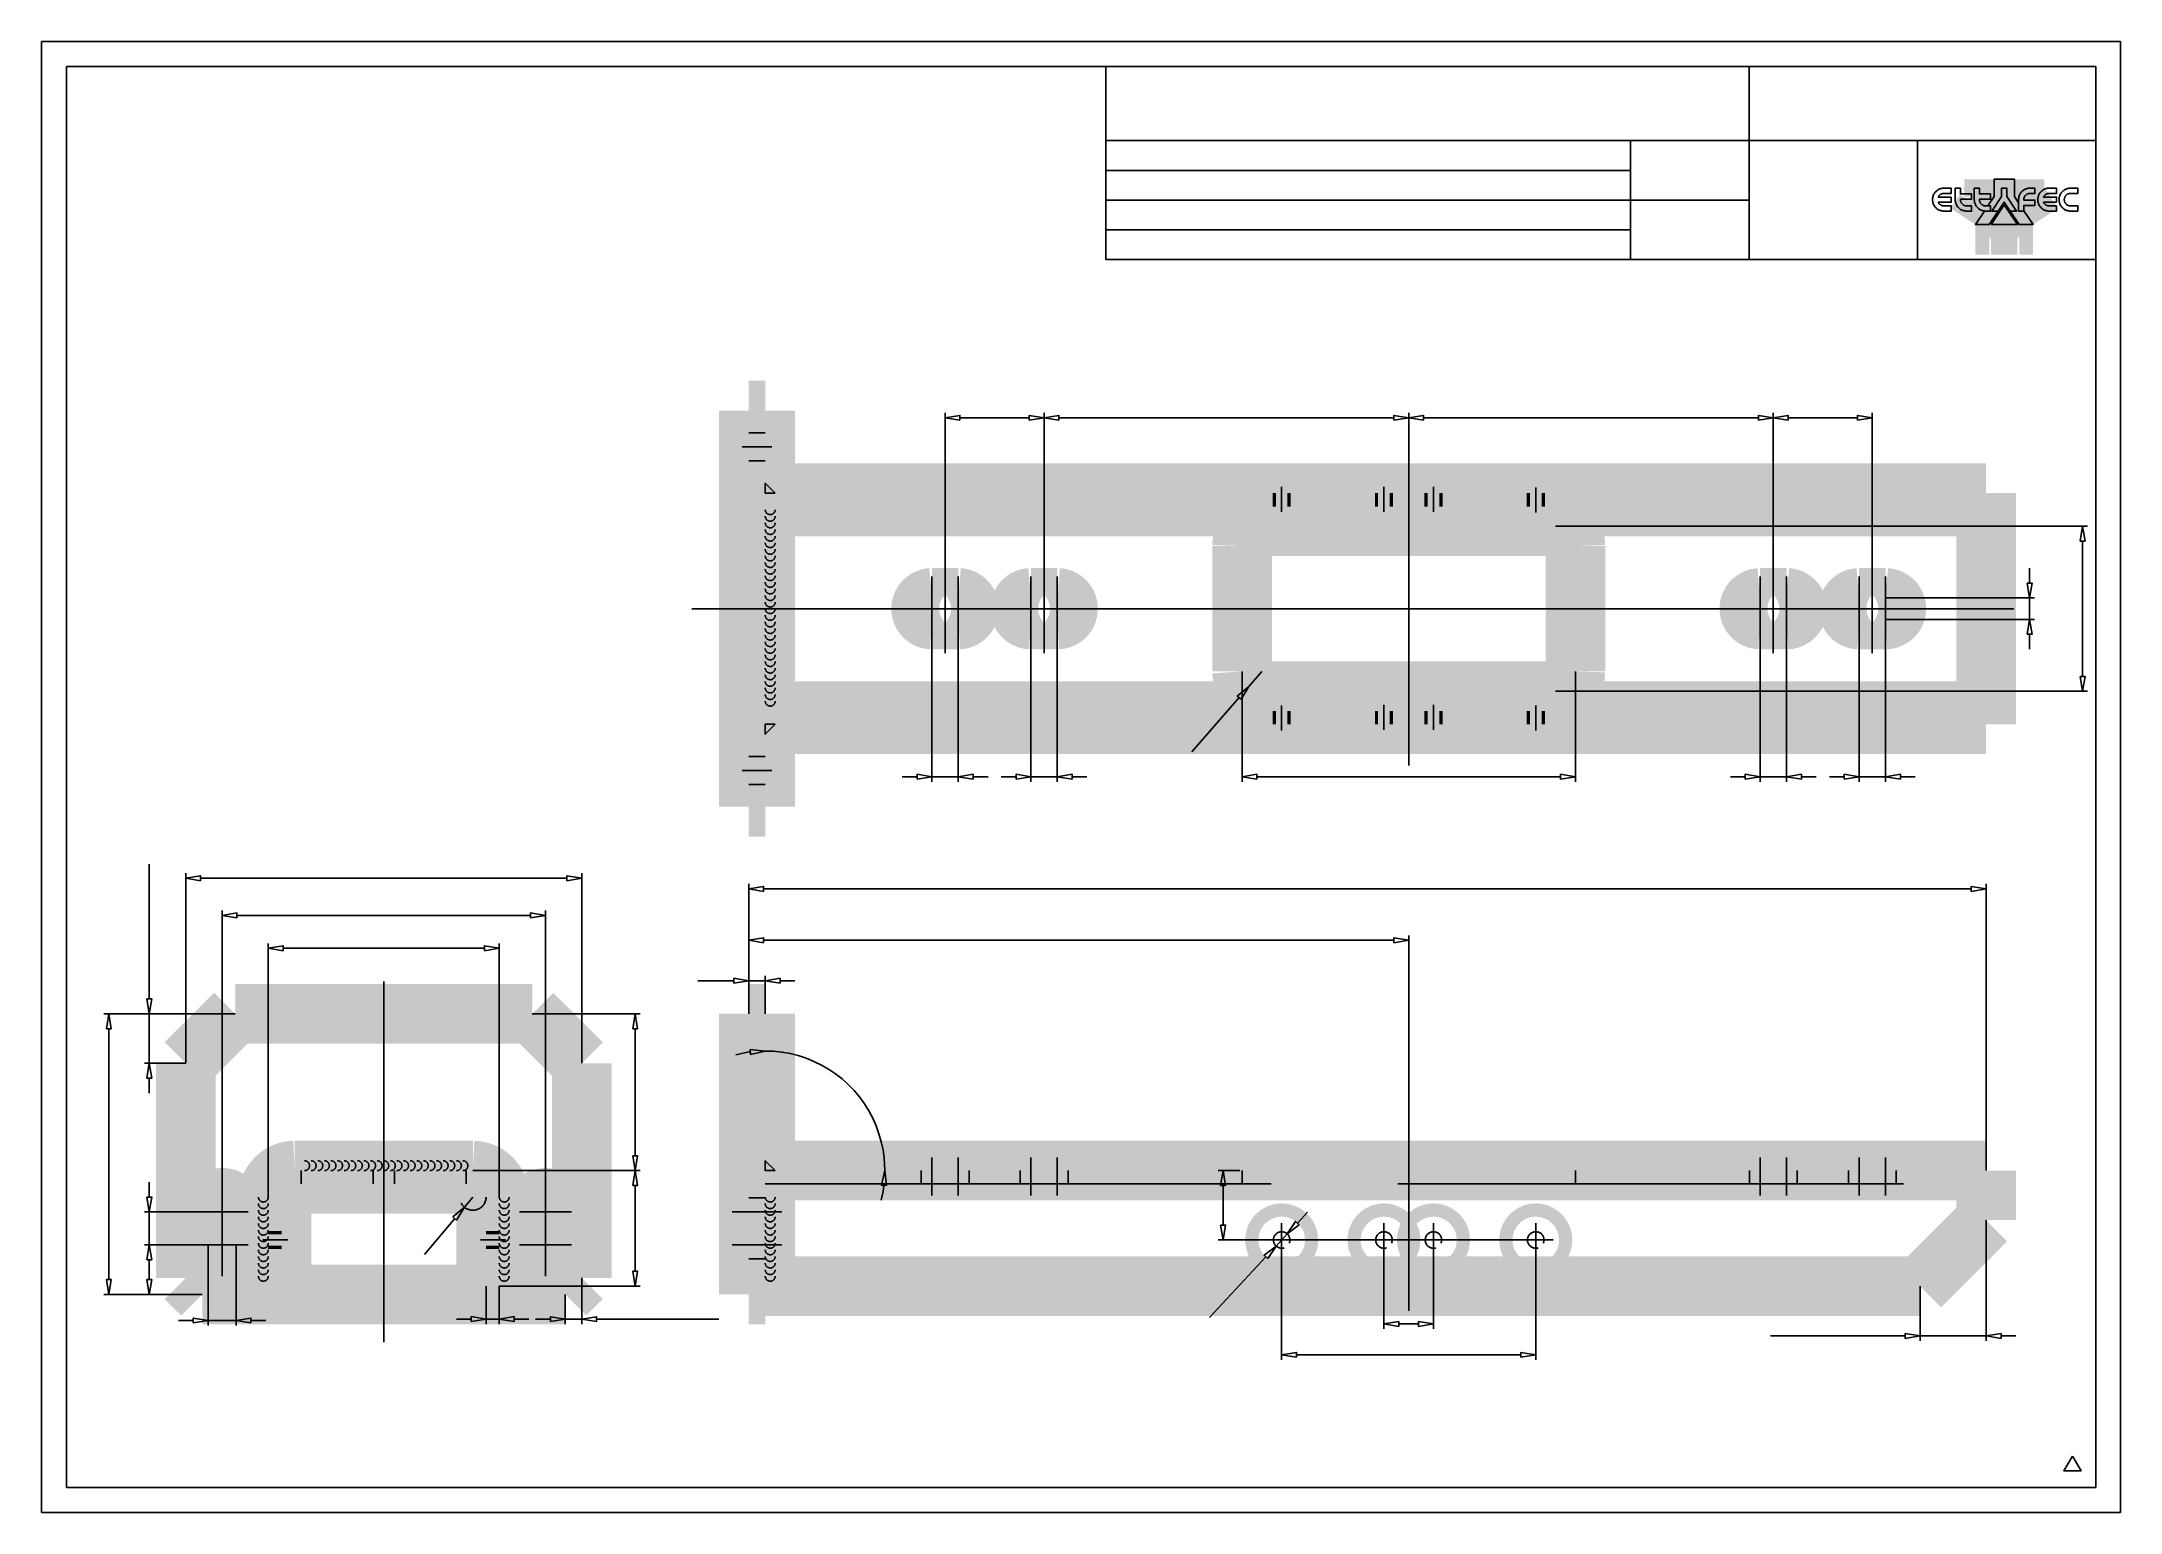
# Model space of a CAD drawing. Extents: x 0.2 to 49.5, y 17.6 to 52.5.
import ezdxf

# ---------------------------------------------------------------- set-up
doc = ezdxf.new("R2010")
doc.units = 0
doc.linetypes.add('1', pattern=[50.8, 31.75, -6.35, 6.35, -6.35])
doc.linetypes.add('2', pattern=[15, 12, -3])
doc.layers.get('0').update_dxf_attribs({"linetype": 'CONTINUOUS'})

msp = doc.modelspace()

# ---------------------------------------------------------------- linework, layer by layer
at = {"color": 7}
for points in [[(0.155, 17.646), (0.155, 52.514)], [(0.155, 52.514), (49.463, 52.514)], [(49.463, 52.514), (49.463, 17.646)], [(0.742, 18.233), (0.742, 51.927)], [(0.742, 51.927), (48.876, 51.927)], [(25.396, 47.348), (25.396, 51.927)], [(40.658, 51.927), (40.658, 47.348)], [(48.876, 18.233), (48.876, 51.927)], [(48.876, 50.166), (25.396, 50.166)], [(37.84, 47.348), (37.84, 50.166)], [(44.649, 47.375), (44.649, 50.166)], [(37.84, 49.461), (25.396, 49.461)], [(40.658, 48.757), (25.396, 48.757)], [(37.84, 48.053), (25.396, 48.053)], [(25.396, 47.348), (48.876, 47.348)], [(48.325, 18.982), (48.122, 18.63), (48.528, 18.63), (48.325, 18.982)], [(48.876, 18.233), (0.742, 18.233)], [(0.155, 17.646), (49.463, 17.646)]]:
    msp.add_lwpolyline(points, dxfattribs=at)
at = {"color": 5}
for points, const_width in [([(30.199, 51.213), (30.239, 51.209), (30.241, 51.225), (30.246, 51.24), (30.252, 51.252), (30.26, 51.263), (30.271, 51.272), (30.284, 51.28), (30.299, 51.285), (30.315, 51.289), (30.332, 51.29), (30.348, 51.289), (30.362, 51.287), (30.375, 51.282), (30.386, 51.276), (30.395, 51.269), (30.402, 51.26), (30.407, 51.251), (30.41, 51.241), (30.411, 51.23), (30.41, 51.22), (30.407, 51.21), (30.402, 51.201), (30.395, 51.193), (30.386, 51.187), (30.374, 51.181), (30.362, 51.176), (30.343, 51.17), (30.317, 51.163), (30.291, 51.156), (30.271, 51.148), (30.256, 51.141), (30.242, 51.132), (30.231, 51.121), (30.222, 51.109), (30.216, 51.095), (30.213, 51.08), (30.211, 51.065), (30.213, 51.047), (30.217, 51.031), (30.225, 51.015), (30.235, 51.001), (30.249, 50.989), (30.265, 50.98), (30.283, 50.973), (30.302, 50.969), (30.323, 50.968), (30.345, 50.969), (30.366, 50.973), (30.385, 50.98), (30.402, 50.99), (30.415, 51.002), (30.426, 51.017), (30.435, 51.034), (30.44, 51.053), (30.442, 51.073), (30.402, 51.076), (30.398, 51.056), (30.391, 51.039), (30.38, 51.026), (30.365, 51.016), (30.347, 51.011), (30.325, 51.009), (30.302, 51.01), (30.283, 51.016), (30.269, 51.024), (30.259, 51.035), (30.254, 51.048), (30.252, 51.062), (30.253, 51.073), (30.257, 51.084), (30.264, 51.093), (30.276, 51.101), (30.298, 51.109), (30.327, 51.118), (30.358, 51.126), (30.381, 51.134), (30.397, 51.14), (30.414, 51.151), (30.428, 51.163), (30.438, 51.176), (30.446, 51.192), (30.45, 51.208), (30.451, 51.226), (30.45, 51.245), (30.445, 51.262), (30.437, 51.279), (30.426, 51.295), (30.412, 51.308), (30.395, 51.318), (30.377, 51.326), (30.356, 51.33), (30.334, 51.332), (30.307, 51.33), (30.283, 51.326), (30.262, 51.318), (30.244, 51.307), (30.229, 51.293), (30.217, 51.276), (30.207, 51.257), (30.201, 51.235), (30.199, 51.213)], 0.0000000783), ([(30.496, 51.154), (30.501, 51.1), (30.515, 51.054), (30.538, 51.017), (30.569, 50.989), (30.606, 50.973), (30.648, 50.967), (30.676, 50.97), (30.703, 50.978), (30.727, 50.991), (30.749, 51.008), (30.767, 51.03), (30.781, 51.056), (30.791, 51.085), (30.797, 51.116), (30.799, 51.15), (30.797, 51.185), (30.791, 51.217), (30.78, 51.246), (30.765, 51.272), (30.747, 51.293), (30.725, 51.31), (30.7, 51.322), (30.675, 51.329), (30.648, 51.332), (30.619, 51.329), (30.592, 51.321), (30.568, 51.308), (30.546, 51.29), (30.528, 51.268), (30.514, 51.242), (30.504, 51.214), (30.498, 51.185), (30.496, 51.154)], 0.0000000783), ([(30.539, 51.155), (30.543, 51.194), (30.553, 51.228), (30.57, 51.255), (30.592, 51.276), (30.618, 51.288), (30.647, 51.292), (30.677, 51.288), (30.703, 51.276), (30.725, 51.255), (30.742, 51.227), (30.753, 51.192), (30.756, 51.15), (30.754, 51.123), (30.75, 51.098), (30.743, 51.075), (30.733, 51.055), (30.72, 51.039), (30.705, 51.025), (30.687, 51.015), (30.668, 51.009), (30.648, 51.008), (30.62, 51.011), (30.594, 51.023), (30.571, 51.042), (30.554, 51.069), (30.543, 51.107), (30.539, 51.155)], 0.0000000783), ([(30.853, 51.326), (30.853, 50.974), (30.973, 50.974), (30.992, 50.974), (31.008, 50.975), (31.021, 50.977), (31.036, 50.981), (31.049, 50.986), (31.06, 50.993), (31.07, 51.003), (31.078, 51.014), (31.086, 51.027), (31.091, 51.043), (31.094, 51.059), (31.095, 51.076), (31.092, 51.104), (31.084, 51.129), (31.069, 51.152), (31.048, 51.169), (31.017, 51.179), (30.976, 51.183), (30.895, 51.183), (30.895, 51.326), (30.853, 51.326)], 0.0000000783), ([(31.136, 51.154), (31.141, 51.1), (31.155, 51.054), (31.178, 51.017), (31.209, 50.989), (31.246, 50.973), (31.288, 50.967), (31.316, 50.97), (31.342, 50.978), (31.367, 50.991), (31.388, 51.008), (31.406, 51.03), (31.42, 51.056), (31.431, 51.085), (31.437, 51.116), (31.439, 51.15), (31.437, 51.185), (31.43, 51.217), (31.42, 51.246), (31.405, 51.272), (31.386, 51.293), (31.364, 51.31), (31.34, 51.322), (31.314, 51.329), (31.287, 51.332), (31.259, 51.329), (31.232, 51.321), (31.207, 51.308), (31.186, 51.29), (31.168, 51.268), (31.154, 51.242), (31.144, 51.214), (31.138, 51.185), (31.136, 51.154)], 0.0000000783), ([(31.179, 51.155), (31.183, 51.194), (31.193, 51.228), (31.21, 51.255), (31.232, 51.276), (31.258, 51.288), (31.287, 51.292), (31.317, 51.288), (31.343, 51.276), (31.365, 51.255), (31.382, 51.227), (31.392, 51.192), (31.396, 51.15), (31.394, 51.123), (31.39, 51.098), (31.383, 51.075), (31.373, 51.055), (31.36, 51.039), (31.344, 51.025), (31.327, 51.015), (31.308, 51.009), (31.288, 51.008), (31.26, 51.011), (31.234, 51.023), (31.211, 51.042), (31.193, 51.069), (31.183, 51.107), (31.179, 51.155)], 0.0000000783), ([(31.494, 51.326), (31.494, 50.974), (31.634, 50.974), (31.66, 50.975), (31.682, 50.978), (31.699, 50.983), (31.712, 50.991), (31.724, 51.002), (31.734, 51.017), (31.741, 51.033), (31.746, 51.051), (31.747, 51.07), (31.745, 51.093), (31.737, 51.114), (31.725, 51.133), (31.708, 51.148), (31.686, 51.159), (31.658, 51.166), (31.668, 51.172), (31.676, 51.177), (31.683, 51.183), (31.695, 51.197), (31.707, 51.212), (31.718, 51.23), (31.773, 51.326), (31.72, 51.326), (31.678, 51.253), (31.667, 51.233), (31.657, 51.217), (31.648, 51.204), (31.64, 51.194), (31.633, 51.186), (31.627, 51.181), (31.62, 51.176), (31.614, 51.173), (31.608, 51.171), (31.602, 51.17), (31.594, 51.17), (31.584, 51.169), (31.536, 51.169), (31.536, 51.326), (31.494, 51.326)], 0.0000000783), ([(31.893, 51.326), (31.893, 51.015), (31.789, 51.015), (31.789, 50.974), (32.04, 50.974), (32.04, 51.015), (31.935, 51.015), (31.935, 51.326), (31.893, 51.326)], 0.0000000783), ([(32.084, 51.326), (32.084, 50.974), (32.313, 50.974), (32.313, 51.015), (32.126, 51.015), (32.126, 51.123), (32.301, 51.123), (32.301, 51.164), (32.126, 51.164), (32.126, 51.284), (32.321, 51.284), (32.321, 51.326), (32.084, 51.326)], 0.0000000783), ([(32.503, 51.326), (32.503, 50.974), (32.732, 50.974), (32.732, 51.015), (32.545, 51.015), (32.545, 51.123), (32.72, 51.123), (32.72, 51.164), (32.545, 51.164), (32.545, 51.284), (32.739, 51.284), (32.739, 51.326), (32.503, 51.326)], 0.0000000783), ([(32.797, 51.326), (32.797, 50.974), (32.84, 50.974), (33.006, 51.25), (33.006, 50.974), (33.046, 50.974), (33.046, 51.326), (33.003, 51.326), (32.837, 51.049), (32.837, 51.326), (32.797, 51.326)], 0.0000000783), ([(33.119, 51.326), (33.119, 50.974), (33.333, 50.974), (33.333, 51.015), (33.161, 51.015), (33.161, 51.124), (33.31, 51.124), (33.31, 51.166), (33.161, 51.166), (33.161, 51.326), (33.119, 51.326)], 0.0000000783), ([(33.388, 51.326), (33.388, 50.974), (33.529, 50.974), (33.555, 50.975), (33.576, 50.978), (33.593, 50.983), (33.607, 50.991), (33.618, 51.002), (33.628, 51.017), (33.636, 51.033), (33.64, 51.051), (33.641, 51.07), (33.639, 51.093), (33.632, 51.114), (33.62, 51.133), (33.602, 51.148), (33.58, 51.159), (33.552, 51.166), (33.562, 51.172), (33.571, 51.177), (33.577, 51.183), (33.589, 51.197), (33.601, 51.212), (33.612, 51.23), (33.667, 51.326), (33.615, 51.326), (33.573, 51.253), (33.561, 51.233), (33.551, 51.217), (33.542, 51.204), (33.535, 51.194), (33.528, 51.186), (33.521, 51.181), (33.515, 51.176), (33.508, 51.173), (33.502, 51.171), (33.496, 51.17), (33.488, 51.17), (33.479, 51.169), (33.43, 51.169), (33.43, 51.326), (33.388, 51.326)], 0.0000000783), ([(33.714, 51.326), (33.714, 50.974), (33.756, 50.974), (33.756, 51.326), (33.714, 51.326)], 0.0000000783), ([(33.795, 51.326), (33.917, 50.974), (33.962, 50.974), (34.092, 51.326), (34.044, 51.326), (34.007, 51.219), (33.875, 51.219), (33.84, 51.326), (33.795, 51.326)], 0.0000000783), ([(34.126, 51.326), (34.126, 50.974), (34.235, 50.974), (34.257, 50.974), (34.276, 50.976), (34.291, 50.979), (34.308, 50.985), (34.324, 50.993), (34.338, 51.004), (34.353, 51.021), (34.365, 51.041), (34.375, 51.064), (34.382, 51.09), (34.386, 51.118), (34.388, 51.148), (34.387, 51.174), (34.384, 51.197), (34.379, 51.219), (34.373, 51.238), (34.366, 51.256), (34.358, 51.27), (34.348, 51.283), (34.339, 51.293), (34.329, 51.302), (34.318, 51.309), (34.305, 51.315), (34.291, 51.32), (34.275, 51.323), (34.258, 51.325), (34.24, 51.326), (34.126, 51.326)], 0.0000000783), ([(34.235, 51.284), (34.255, 51.284), (34.271, 51.281), (34.284, 51.278), (34.295, 51.273), (34.305, 51.267), (34.313, 51.26), (34.322, 51.247), (34.33, 51.232), (34.336, 51.215), (34.341, 51.195), (34.343, 51.172), (34.344, 51.147), (34.343, 51.113), (34.337, 51.085), (34.328, 51.062), (34.316, 51.045), (34.303, 51.031), (34.288, 51.022), (34.275, 51.018), (34.257, 51.016), (34.234, 51.015), (34.167, 51.015), (34.167, 51.284), (34.235, 51.284)], 0.0000000783), ([(34.433, 51.154), (34.437, 51.1), (34.451, 51.054), (34.475, 51.017), (34.506, 50.989), (34.542, 50.973), (34.584, 50.967), (34.613, 50.97), (34.639, 50.978), (34.664, 50.991), (34.685, 51.008), (34.703, 51.03), (34.717, 51.056), (34.728, 51.085), (34.734, 51.116), (34.736, 51.15), (34.734, 51.185), (34.727, 51.217), (34.716, 51.246), (34.701, 51.272), (34.683, 51.293), (34.661, 51.31), (34.637, 51.322), (34.611, 51.329), (34.584, 51.332), (34.555, 51.329), (34.529, 51.321), (34.504, 51.308), (34.483, 51.29), (34.465, 51.268), (34.451, 51.242), (34.441, 51.214), (34.435, 51.185), (34.433, 51.154)], 0.0000000783), ([(34.476, 51.155), (34.479, 51.194), (34.49, 51.228), (34.507, 51.255), (34.529, 51.276), (34.555, 51.288), (34.584, 51.292), (34.614, 51.288), (34.64, 51.276), (34.662, 51.255), (34.679, 51.227), (34.689, 51.192), (34.692, 51.15), (34.691, 51.123), (34.687, 51.098), (34.679, 51.075), (34.669, 51.055), (34.657, 51.039), (34.641, 51.025), (34.624, 51.015), (34.605, 51.009), (34.585, 51.008), (34.556, 51.011), (34.531, 51.023), (34.508, 51.042), (34.49, 51.069), (34.479, 51.107), (34.476, 51.155)], 0.0000000783), ([(34.79, 51.326), (34.79, 50.974), (34.931, 50.974), (34.957, 50.975), (34.978, 50.978), (34.995, 50.983), (35.009, 50.991), (35.021, 51.002), (35.031, 51.017), (35.038, 51.033), (35.042, 51.051), (35.044, 51.07), (35.041, 51.093), (35.034, 51.114), (35.022, 51.133), (35.005, 51.148), (34.982, 51.159), (34.955, 51.166), (34.965, 51.172), (34.973, 51.177), (34.98, 51.183), (34.992, 51.197), (35.003, 51.212), (35.015, 51.23), (35.07, 51.326), (35.017, 51.326), (34.975, 51.253), (34.964, 51.233), (34.953, 51.217), (34.945, 51.204), (34.937, 51.194), (34.93, 51.186), (34.924, 51.181), (34.917, 51.176), (34.911, 51.173), (34.904, 51.171), (34.899, 51.17), (34.891, 51.17), (34.881, 51.169), (34.832, 51.169), (34.832, 51.326), (34.79, 51.326)], 0.0000000783), ([(42.695, 51.152), (42.696, 51.113), (42.7, 51.08), (42.706, 51.052), (42.715, 51.028), (42.727, 51.009), (42.741, 50.993), (42.757, 50.981), (42.776, 50.975), (42.798, 50.972), (42.814, 50.973), (42.829, 50.977), (42.843, 50.984), (42.855, 50.992), (42.865, 51.003), (42.875, 51.017), (42.882, 51.032), (42.889, 51.049), (42.894, 51.069), (42.898, 51.092), (42.901, 51.12), (42.901, 51.152), (42.9, 51.191), (42.896, 51.224), (42.89, 51.252), (42.881, 51.276), (42.87, 51.295), (42.856, 51.311), (42.839, 51.323), (42.82, 51.33), (42.798, 51.332), (42.77, 51.328), (42.746, 51.316), (42.726, 51.295), (42.709, 51.26), (42.698, 51.212), (42.695, 51.152)], 0.0000000783), ([(42.735, 51.152), (42.737, 51.204), (42.743, 51.242), (42.753, 51.268), (42.766, 51.284), (42.781, 51.293), (42.798, 51.296), (42.815, 51.293), (42.83, 51.283), (42.843, 51.267), (42.853, 51.242), (42.859, 51.203), (42.861, 51.152), (42.859, 51.101), (42.853, 51.062), (42.843, 51.037), (42.83, 51.021), (42.815, 51.011), (42.798, 51.008), (42.781, 51.011), (42.767, 51.019), (42.755, 51.033), (42.744, 51.061), (42.737, 51.1), (42.735, 51.152)], 0.0000000783), ([(43.087, 51.326), (43.049, 51.326), (43.049, 51.05), (43.038, 51.06), (43.026, 51.07), (43.012, 51.08), (42.997, 51.089), (42.983, 51.097), (42.971, 51.102), (42.971, 51.061), (42.992, 51.048), (43.011, 51.035), (43.028, 51.019), (43.043, 51.003), (43.054, 50.988), (43.062, 50.972), (43.087, 50.972), (43.087, 51.326)], 0.0000000783), ([(43.209, 51.326), (43.209, 51.277), (43.253, 51.277), (43.253, 51.326), (43.209, 51.326)], 0.0000000783), ([(43.31, 51.152), (43.311, 51.113), (43.315, 51.08), (43.322, 51.052), (43.331, 51.028), (43.342, 51.009), (43.356, 50.993), (43.373, 50.981), (43.392, 50.975), (43.414, 50.972), (43.43, 50.973), (43.445, 50.977), (43.458, 50.984), (43.47, 50.992), (43.481, 51.003), (43.49, 51.017), (43.498, 51.032), (43.504, 51.049), (43.51, 51.069), (43.514, 51.092), (43.516, 51.12), (43.517, 51.152), (43.516, 51.191), (43.512, 51.224), (43.505, 51.252), (43.497, 51.276), (43.485, 51.295), (43.471, 51.311), (43.455, 51.323), (43.435, 51.33), (43.414, 51.332), (43.385, 51.328), (43.361, 51.316), (43.342, 51.295), (43.324, 51.26), (43.314, 51.212), (43.31, 51.152)], 0.0000000783), ([(43.35, 51.152), (43.352, 51.204), (43.358, 51.242), (43.368, 51.268), (43.382, 51.284), (43.397, 51.293), (43.414, 51.296), (43.43, 51.293), (43.446, 51.283), (43.459, 51.267), (43.469, 51.242), (43.475, 51.203), (43.477, 51.152), (43.475, 51.101), (43.469, 51.062), (43.459, 51.037), (43.445, 51.021), (43.43, 51.011), (43.413, 51.008), (43.396, 51.011), (43.382, 51.019), (43.37, 51.033), (43.359, 51.061), (43.352, 51.1), (43.35, 51.152)], 0.0000000783), ([(43.761, 51.284), (43.761, 51.326), (43.552, 51.326), (43.552, 51.316), (43.553, 51.306), (43.556, 51.296), (43.562, 51.28), (43.571, 51.264), (43.582, 51.249), (43.595, 51.233), (43.612, 51.215), (43.633, 51.196), (43.663, 51.166), (43.687, 51.142), (43.702, 51.121), (43.713, 51.103), (43.719, 51.086), (43.721, 51.069), (43.719, 51.053), (43.713, 51.038), (43.704, 51.026), (43.692, 51.016), (43.678, 51.01), (43.661, 51.008), (43.643, 51.01), (43.628, 51.016), (43.616, 51.027), (43.607, 51.041), (43.601, 51.058), (43.599, 51.079), (43.559, 51.074), (43.564, 51.044), (43.574, 51.018), (43.59, 50.998), (43.61, 50.984), (43.634, 50.975), (43.662, 50.972), (43.69, 50.975), (43.714, 50.985), (43.734, 51), (43.749, 51.021), (43.758, 51.044), (43.761, 51.07), (43.76, 51.084), (43.757, 51.098), (43.753, 51.112), (43.746, 51.125), (43.738, 51.14), (43.727, 51.155), (43.712, 51.171), (43.692, 51.192), (43.667, 51.217), (43.646, 51.236), (43.631, 51.251), (43.622, 51.261), (43.616, 51.269), (43.61, 51.276), (43.606, 51.284), (43.761, 51.284)], 0.0000000783), ([(44.005, 51.06), (43.966, 51.063), (43.962, 51.048), (43.957, 51.036), (43.951, 51.026), (43.94, 51.016), (43.927, 51.01), (43.912, 51.008), (43.9, 51.009), (43.89, 51.013), (43.88, 51.019), (43.868, 51.031), (43.859, 51.045), (43.851, 51.063), (43.845, 51.085), (43.841, 51.112), (43.84, 51.144), (43.85, 51.13), (43.861, 51.118), (43.874, 51.109), (43.888, 51.103), (43.902, 51.099), (43.917, 51.097), (43.941, 51.101), (43.963, 51.112), (43.983, 51.129), (43.998, 51.153), (44.007, 51.18), (44.01, 51.212), (44.009, 51.233), (44.005, 51.254), (43.997, 51.273), (43.988, 51.291), (43.976, 51.305), (43.962, 51.317), (43.946, 51.325), (43.929, 51.33), (43.911, 51.332), (43.881, 51.327), (43.854, 51.314), (43.832, 51.292), (43.815, 51.26), (43.804, 51.216), (43.801, 51.161), (43.805, 51.099), (43.816, 51.05), (43.835, 51.013), (43.857, 50.99), (43.884, 50.977), (43.915, 50.972), (43.938, 50.975), (43.959, 50.983), (43.976, 50.996), (43.99, 51.013), (43.999, 51.034), (44.005, 51.06)], 0.0000000783), ([(43.846, 51.212), (43.847, 51.226), (43.85, 51.241), (43.854, 51.255), (43.861, 51.267), (43.869, 51.277), (43.878, 51.286), (43.889, 51.292), (43.899, 51.295), (43.91, 51.296), (43.926, 51.294), (43.94, 51.286), (43.953, 51.274), (43.963, 51.258), (43.969, 51.238), (43.971, 51.214), (43.969, 51.192), (43.963, 51.172), (43.953, 51.157), (43.94, 51.145), (43.926, 51.138), (43.909, 51.136), (43.892, 51.138), (43.877, 51.145), (43.864, 51.157), (43.854, 51.172), (43.848, 51.19), (43.846, 51.212)], 0.0000000783), ([(44.071, 51.326), (44.071, 51.277), (44.115, 51.277), (44.115, 51.326), (44.071, 51.326)], 0.0000000783), ([(44.172, 51.233), (44.211, 51.227), (44.217, 51.249), (44.224, 51.267), (44.234, 51.28), (44.246, 51.289), (44.259, 51.295), (44.273, 51.296), (44.291, 51.294), (44.306, 51.287), (44.32, 51.275), (44.33, 51.26), (44.336, 51.242), (44.339, 51.223), (44.337, 51.204), (44.331, 51.188), (44.321, 51.174), (44.308, 51.163), (44.293, 51.156), (44.277, 51.154), (44.269, 51.155), (44.259, 51.156), (44.249, 51.159), (44.253, 51.121), (44.256, 51.121), (44.258, 51.122), (44.26, 51.122), (44.276, 51.12), (44.291, 51.115), (44.304, 51.107), (44.315, 51.096), (44.322, 51.081), (44.324, 51.063), (44.323, 51.048), (44.318, 51.035), (44.31, 51.023), (44.299, 51.015), (44.287, 51.01), (44.272, 51.008), (44.258, 51.01), (44.245, 51.015), (44.235, 51.024), (44.226, 51.036), (44.219, 51.052), (44.215, 51.071), (44.176, 51.064), (44.183, 51.037), (44.194, 51.014), (44.209, 50.996), (44.227, 50.983), (44.248, 50.975), (44.272, 50.972), (44.288, 50.974), (44.304, 50.978), (44.319, 50.985), (44.333, 50.994), (44.344, 51.005), (44.353, 51.018), (44.359, 51.033), (44.363, 51.048), (44.364, 51.064), (44.363, 51.079), (44.359, 51.092), (44.353, 51.105), (44.345, 51.117), (44.334, 51.127), (44.321, 51.135), (44.338, 51.142), (44.353, 51.152), (44.364, 51.165), (44.373, 51.181), (44.378, 51.2), (44.38, 51.222), (44.376, 51.251), (44.366, 51.277), (44.35, 51.3), (44.328, 51.318), (44.302, 51.329), (44.273, 51.332), (44.247, 51.329), (44.224, 51.32), (44.204, 51.304), (44.188, 51.284), (44.178, 51.26), (44.172, 51.233)], 0.0000000783), ([(44.478, 51.135), (44.463, 51.127), (44.452, 51.118), (44.442, 51.107), (44.436, 51.094), (44.432, 51.079), (44.431, 51.063), (44.433, 51.039), (44.442, 51.017), (44.456, 50.998), (44.474, 50.984), (44.496, 50.975), (44.522, 50.972), (44.548, 50.975), (44.57, 50.984), (44.589, 50.999), (44.603, 51.018), (44.611, 51.04), (44.614, 51.064), (44.613, 51.08), (44.609, 51.094), (44.602, 51.107), (44.593, 51.118), (44.581, 51.127), (44.567, 51.135), (44.585, 51.143), (44.6, 51.155), (44.612, 51.169), (44.62, 51.186), (44.625, 51.204), (44.627, 51.225), (44.624, 51.254), (44.614, 51.279), (44.598, 51.301), (44.577, 51.318), (44.552, 51.328), (44.522, 51.332), (44.493, 51.328), (44.468, 51.318), (44.447, 51.301), (44.431, 51.279), (44.421, 51.253), (44.418, 51.224), (44.42, 51.202), (44.425, 51.183), (44.434, 51.166), (44.446, 51.153), (44.46, 51.142), (44.478, 51.135)], 0.0000000783), ([(44.458, 51.224), (44.459, 51.236), (44.461, 51.248), (44.466, 51.26), (44.472, 51.271), (44.48, 51.28), (44.489, 51.287), (44.5, 51.292), (44.511, 51.295), (44.523, 51.296), (44.54, 51.294), (44.556, 51.287), (44.569, 51.276), (44.579, 51.262), (44.585, 51.245), (44.587, 51.226), (44.585, 51.206), (44.579, 51.189), (44.568, 51.174), (44.555, 51.163), (44.539, 51.156), (44.521, 51.154), (44.504, 51.156), (44.489, 51.163), (44.476, 51.174), (44.466, 51.188), (44.46, 51.205), (44.458, 51.224)], 0.0000000783), ([(44.665, 51.234), (44.705, 51.23), (44.71, 51.25), (44.717, 51.267), (44.727, 51.28), (44.738, 51.289), (44.752, 51.294), (44.766, 51.296), (44.784, 51.294), (44.8, 51.286), (44.814, 51.273), (44.825, 51.255), (44.831, 51.235), (44.833, 51.21), (44.831, 51.187), (44.825, 51.168), (44.815, 51.152), (44.801, 51.14), (44.785, 51.133), (44.766, 51.131), (44.754, 51.132), (44.742, 51.135), (44.732, 51.14), (44.722, 51.147), (44.715, 51.155), (44.708, 51.165), (44.672, 51.159), (44.702, 50.978), (44.86, 50.978), (44.86, 51.02), (44.733, 51.02), (44.716, 51.114), (44.736, 51.102), (44.756, 51.095), (44.776, 51.092), (44.802, 51.096), (44.826, 51.107), (44.846, 51.124), (44.862, 51.148), (44.872, 51.175), (44.875, 51.206), (44.872, 51.237), (44.864, 51.264), (44.85, 51.289), (44.827, 51.313), (44.799, 51.327), (44.766, 51.332), (44.739, 51.329), (44.716, 51.32), (44.696, 51.305), (44.68, 51.285), (44.67, 51.261), (44.665, 51.234)], 0.0000000783), ([(44.933, 51.326), (44.933, 51.277), (44.977, 51.277), (44.977, 51.326), (44.933, 51.326)], 0.0000000783), ([(45.034, 51.152), (45.035, 51.113), (45.039, 51.08), (45.045, 51.052), (45.054, 51.028), (45.066, 51.009), (45.08, 50.993), (45.096, 50.981), (45.116, 50.975), (45.137, 50.972), (45.154, 50.973), (45.169, 50.977), (45.182, 50.984), (45.194, 50.992), (45.205, 51.003), (45.214, 51.017), (45.222, 51.032), (45.228, 51.049), (45.234, 51.069), (45.237, 51.092), (45.24, 51.12), (45.241, 51.152), (45.239, 51.191), (45.236, 51.224), (45.229, 51.252), (45.22, 51.276), (45.209, 51.295), (45.195, 51.311), (45.178, 51.323), (45.159, 51.33), (45.137, 51.332), (45.109, 51.328), (45.085, 51.316), (45.065, 51.295), (45.048, 51.26), (45.037, 51.212), (45.034, 51.152)], 0.0000000783), ([(45.074, 51.152), (45.076, 51.204), (45.082, 51.242), (45.092, 51.268), (45.105, 51.284), (45.12, 51.293), (45.137, 51.296), (45.154, 51.293), (45.169, 51.283), (45.182, 51.267), (45.193, 51.242), (45.199, 51.203), (45.201, 51.152), (45.199, 51.101), (45.193, 51.062), (45.182, 51.037), (45.169, 51.021), (45.154, 51.011), (45.137, 51.008), (45.12, 51.011), (45.106, 51.019), (45.094, 51.033), (45.083, 51.061), (45.076, 51.1), (45.074, 51.152)], 0.0000000783), ([(45.427, 51.326), (45.388, 51.326), (45.388, 51.05), (45.378, 51.06), (45.365, 51.07), (45.351, 51.08), (45.336, 51.089), (45.323, 51.097), (45.31, 51.102), (45.31, 51.061), (45.331, 51.048), (45.35, 51.035), (45.367, 51.019), (45.382, 51.003), (45.393, 50.988), (45.402, 50.972), (45.427, 50.972), (45.427, 51.326)], 0.0000000783), ([(45.548, 51.326), (45.548, 51.277), (45.593, 51.277), (45.593, 51.326), (45.548, 51.326)], 0.0000000783), ([(45.65, 51.152), (45.651, 51.113), (45.655, 51.08), (45.661, 51.052), (45.67, 51.028), (45.682, 51.009), (45.695, 50.993), (45.712, 50.981), (45.731, 50.975), (45.753, 50.972), (45.769, 50.973), (45.784, 50.977), (45.798, 50.984), (45.81, 50.992), (45.82, 51.003), (45.829, 51.017), (45.837, 51.032), (45.844, 51.049), (45.849, 51.069), (45.853, 51.092), (45.855, 51.12), (45.856, 51.152), (45.855, 51.191), (45.851, 51.224), (45.845, 51.252), (45.836, 51.276), (45.824, 51.295), (45.81, 51.311), (45.794, 51.323), (45.775, 51.33), (45.753, 51.332), (45.724, 51.328), (45.7, 51.316), (45.681, 51.295), (45.663, 51.26), (45.653, 51.212), (45.65, 51.152)], 0.0000000783), ([(45.69, 51.152), (45.692, 51.204), (45.698, 51.242), (45.708, 51.268), (45.721, 51.284), (45.736, 51.293), (45.753, 51.296), (45.77, 51.293), (45.785, 51.283), (45.798, 51.267), (45.808, 51.242), (45.814, 51.203), (45.816, 51.152), (45.814, 51.101), (45.808, 51.062), (45.798, 51.037), (45.785, 51.021), (45.77, 51.011), (45.752, 51.008), (45.736, 51.011), (45.721, 51.019), (45.71, 51.033), (45.698, 51.061), (45.692, 51.1), (45.69, 51.152)], 0.0000000783), ([(45.918, 51.326), (45.918, 51.277), (45.962, 51.277), (45.962, 51.326), (45.918, 51.326)], 0.0000000783), ([(46.042, 51.326), (46.042, 50.974), (46.084, 50.974), (46.084, 51.326), (46.042, 51.326)], 0.0000000783), ([(30.977, 51.141), (31.002, 51.139), (31.021, 51.134), (31.035, 51.124), (31.044, 51.112), (31.05, 51.096), (31.052, 51.077), (31.051, 51.063), (31.047, 51.05), (31.042, 51.039), (31.034, 51.03), (31.026, 51.023), (31.015, 51.018), (31.006, 51.017), (30.993, 51.016), (30.976, 51.015), (30.895, 51.015), (30.895, 51.141), (30.977, 51.141)], 0.0000000783), ([(31.626, 51.129), (31.644, 51.128), (31.659, 51.126), (31.671, 51.122), (31.681, 51.117), (31.689, 51.11), (31.695, 51.101), (31.7, 51.091), (31.703, 51.081), (31.704, 51.07), (31.702, 51.054), (31.697, 51.04), (31.688, 51.029), (31.675, 51.02), (31.657, 51.014), (31.636, 51.013), (31.536, 51.013), (31.536, 51.129), (31.626, 51.129)], 0.0000000783), ([(33.52, 51.129), (33.538, 51.128), (33.553, 51.126), (33.565, 51.122), (33.575, 51.117), (33.583, 51.11), (33.59, 51.101), (33.594, 51.091), (33.597, 51.081), (33.598, 51.07), (33.596, 51.054), (33.591, 51.04), (33.582, 51.029), (33.569, 51.02), (33.552, 51.014), (33.53, 51.013), (33.43, 51.013), (33.43, 51.129), (33.52, 51.129)], 0.0000000783), ([(33.994, 51.181), (33.961, 51.084), (33.952, 51.056), (33.944, 51.031), (33.939, 51.011), (33.934, 51.033), (33.928, 51.056), (33.922, 51.078), (33.887, 51.181), (33.994, 51.181)], 0.0000000783), ([(34.923, 51.129), (34.94, 51.128), (34.955, 51.126), (34.968, 51.122), (34.977, 51.117), (34.986, 51.11), (34.992, 51.101), (34.997, 51.091), (35, 51.081), (35.001, 51.07), (34.999, 51.054), (34.993, 51.04), (34.984, 51.029), (34.971, 51.02), (34.954, 51.014), (34.933, 51.013), (34.832, 51.013), (34.832, 51.129), (34.923, 51.129)], 0.0000000783), ([(44.47, 51.062), (44.472, 51.077), (44.477, 51.091), (44.485, 51.102), (44.496, 51.111), (44.508, 51.117), (44.523, 51.118), (44.537, 51.117), (44.549, 51.111), (44.559, 51.103), (44.567, 51.091), (44.572, 51.078), (44.574, 51.064), (44.572, 51.049), (44.567, 51.036), (44.559, 51.024), (44.548, 51.015), (44.536, 51.01), (44.522, 51.008), (44.508, 51.01), (44.496, 51.015), (44.485, 51.024), (44.477, 51.035), (44.472, 51.048), (44.47, 51.062)], 0.0000000783), ([(38.272, 49.907), (38.272, 49.555), (38.381, 49.555), (38.404, 49.555), (38.423, 49.557), (38.438, 49.56), (38.455, 49.566), (38.47, 49.574), (38.484, 49.585), (38.499, 49.602), (38.512, 49.622), (38.522, 49.645), (38.528, 49.671), (38.533, 49.699), (38.534, 49.729), (38.533, 49.755), (38.53, 49.778), (38.526, 49.8), (38.519, 49.819), (38.512, 49.837), (38.504, 49.851), (38.495, 49.864), (38.485, 49.874), (38.475, 49.883), (38.464, 49.89), (38.451, 49.896), (38.437, 49.901), (38.422, 49.904), (38.405, 49.906), (38.386, 49.907), (38.272, 49.907)], 0.0000000783), ([(38.382, 49.865), (38.401, 49.865), (38.417, 49.862), (38.431, 49.859), (38.442, 49.854), (38.451, 49.848), (38.459, 49.841), (38.468, 49.828), (38.476, 49.813), (38.482, 49.796), (38.487, 49.776), (38.49, 49.753), (38.491, 49.728), (38.489, 49.694), (38.483, 49.666), (38.474, 49.643), (38.463, 49.626), (38.45, 49.612), (38.435, 49.603), (38.421, 49.599), (38.403, 49.597), (38.38, 49.596), (38.314, 49.596), (38.314, 49.865), (38.382, 49.865)], 0.0000000783), ([(38.598, 49.907), (38.598, 49.858), (38.642, 49.858), (38.642, 49.907), (38.598, 49.907)], 0.0000000783), ([(38.941, 49.783), (38.983, 49.795), (38.972, 49.83), (38.956, 49.86), (38.935, 49.883), (38.911, 49.899), (38.883, 49.91), (38.852, 49.913), (38.82, 49.91), (38.792, 49.903), (38.768, 49.89), (38.749, 49.872), (38.732, 49.85), (38.719, 49.823), (38.71, 49.792), (38.704, 49.761), (38.703, 49.728), (38.705, 49.693), (38.711, 49.661), (38.722, 49.632), (38.736, 49.607), (38.754, 49.586), (38.775, 49.57), (38.799, 49.558), (38.825, 49.551), (38.852, 49.549), (38.882, 49.552), (38.909, 49.561), (38.932, 49.576), (38.952, 49.596), (38.967, 49.621), (38.977, 49.651), (38.936, 49.662), (38.928, 49.639), (38.917, 49.62), (38.904, 49.606), (38.889, 49.596), (38.871, 49.59), (38.851, 49.589), (38.828, 49.591), (38.808, 49.597), (38.79, 49.608), (38.776, 49.622), (38.764, 49.64), (38.756, 49.66), (38.75, 49.682), (38.747, 49.705), (38.746, 49.728), (38.747, 49.757), (38.751, 49.783), (38.758, 49.806), (38.767, 49.827), (38.779, 49.843), (38.794, 49.856), (38.811, 49.866), (38.829, 49.871), (38.848, 49.873), (38.87, 49.87), (38.89, 49.863), (38.908, 49.85), (38.922, 49.833), (38.933, 49.811), (38.941, 49.783)], 0.0000000783), ([(39.179, 49.875), (39.165, 49.888), (39.151, 49.897), (39.138, 49.904), (39.124, 49.909), (39.11, 49.912), (39.095, 49.913), (39.072, 49.91), (39.052, 49.903), (39.037, 49.892), (39.025, 49.877), (39.019, 49.86), (39.016, 49.84), (39.017, 49.827), (39.02, 49.816), (39.024, 49.805), (39.03, 49.796), (39.036, 49.787), (39.044, 49.78), (39.053, 49.775), (39.062, 49.77), (39.072, 49.766), (39.081, 49.764), (39.093, 49.762), (39.107, 49.76), (39.135, 49.755), (39.159, 49.75), (39.176, 49.745), (39.176, 49.74), (39.176, 49.736), (39.176, 49.734), (39.175, 49.718), (39.171, 49.705), (39.165, 49.696), (39.154, 49.688), (39.139, 49.683), (39.121, 49.682), (39.104, 49.683), (39.091, 49.686), (39.08, 49.692), (39.073, 49.701), (39.066, 49.714), (39.061, 49.73), (39.023, 49.725), (39.027, 49.708), (39.033, 49.693), (39.04, 49.681), (39.049, 49.67), (39.061, 49.662), (39.075, 49.655), (39.09, 49.65), (39.108, 49.647), (39.127, 49.646), (39.145, 49.647), (39.161, 49.649), (39.174, 49.654), (39.186, 49.659), (39.195, 49.666), (39.201, 49.673), (39.207, 49.681), (39.211, 49.691), (39.214, 49.702), (39.215, 49.712), (39.215, 49.725), (39.216, 49.742), (39.216, 49.8), (39.216, 49.835), (39.217, 49.861), (39.218, 49.876), (39.22, 49.887), (39.223, 49.897), (39.228, 49.907), (39.187, 49.907), (39.184, 49.897), (39.181, 49.887), (39.179, 49.875)], 0.0000000783), ([(39.176, 49.779), (39.16, 49.785), (39.138, 49.79), (39.113, 49.795), (39.098, 49.798), (39.087, 49.801), (39.079, 49.804), (39.073, 49.807), (39.067, 49.812), (39.063, 49.818), (39.06, 49.824), (39.058, 49.831), (39.058, 49.838), (39.059, 49.849), (39.063, 49.859), (39.07, 49.867), (39.079, 49.874), (39.09, 49.877), (39.104, 49.879), (39.119, 49.878), (39.132, 49.874), (39.144, 49.868), (39.155, 49.86), (39.163, 49.85), (39.17, 49.838), (39.173, 49.827), (39.175, 49.812), (39.176, 49.795), (39.176, 49.779)], 0.0000000783), ([(39.275, 49.907), (39.275, 49.555), (39.314, 49.555), (39.314, 49.907), (39.275, 49.907)], 0.0000000783), ([(39.354, 49.907), (39.354, 49.872), (39.5, 49.685), (39.484, 49.686), (39.469, 49.687), (39.456, 49.687), (39.362, 49.687), (39.362, 49.652), (39.55, 49.652), (39.55, 49.68), (39.426, 49.842), (39.402, 49.872), (39.419, 49.871), (39.435, 49.87), (39.451, 49.87), (39.557, 49.87), (39.557, 49.907), (39.354, 49.907)], 0.0000000783), ([(39.581, 49.779), (39.585, 49.736), (39.597, 49.701), (39.617, 49.674), (39.638, 49.659), (39.662, 49.649), (39.689, 49.646), (39.718, 49.65), (39.744, 49.661), (39.766, 49.68), (39.783, 49.706), (39.793, 49.738), (39.796, 49.776), (39.795, 49.806), (39.79, 49.832), (39.783, 49.853), (39.773, 49.871), (39.76, 49.885), (39.744, 49.897), (39.727, 49.906), (39.708, 49.911), (39.689, 49.913), (39.659, 49.909), (39.633, 49.897), (39.611, 49.878), (39.594, 49.852), (39.584, 49.819), (39.581, 49.779)], 0.0000000783), ([(39.621, 49.779), (39.623, 49.809), (39.63, 49.834), (39.64, 49.853), (39.654, 49.866), (39.67, 49.874), (39.689, 49.877), (39.707, 49.874), (39.723, 49.866), (39.737, 49.853), (39.748, 49.833), (39.754, 49.808), (39.756, 49.778), (39.754, 49.749), (39.748, 49.725), (39.737, 49.706), (39.723, 49.693), (39.707, 49.684), (39.689, 49.682), (39.67, 49.684), (39.654, 49.693), (39.64, 49.706), (39.63, 49.725), (39.623, 49.749), (39.621, 49.779)], 0.0000000783), ([(39.842, 49.907), (39.842, 49.652), (39.877, 49.652), (39.877, 49.688), (39.896, 49.665), (39.921, 49.651), (39.95, 49.646), (39.963, 49.647), (39.976, 49.65), (39.988, 49.654), (39.999, 49.66), (40.007, 49.668), (40.014, 49.676), (40.019, 49.686), (40.023, 49.696), (40.026, 49.708), (40.028, 49.718), (40.028, 49.732), (40.029, 49.75), (40.029, 49.907), (39.99, 49.907), (39.99, 49.752), (39.989, 49.736), (39.988, 49.722), (39.985, 49.712), (39.981, 49.704), (39.976, 49.697), (39.969, 49.691), (39.961, 49.687), (39.952, 49.684), (39.942, 49.683), (39.926, 49.685), (39.912, 49.691), (39.899, 49.701), (39.889, 49.716), (39.883, 49.738), (39.881, 49.768), (39.881, 49.907), (39.842, 49.907)], 0.0000000783), ([(46.467, 48.841), (46.467, 49.249)], 1.415), ([(46.947, 48.841), (46.947, 49.249)], 1.415), ([(39.696, 49.553), (39.747, 49.553), (39.699, 49.62), (39.667, 49.62), (39.696, 49.553)], 0.0000000783), ([(46.467, 48.841), (46.319, 48.619)], 1.415), ([(46.707, 48.711), (46.35, 48.174)], 1.415), ([(46.707, 48.644), (46.395, 48.174)], 1.415), ([(46.645, 48.841), (46.415, 48.496)], 1.415), ([(46.707, 48.711), (47.064, 48.174)], 1.415), ([(46.707, 48.644), (47.02, 48.174)], 1.415), ([(46.769, 48.841), (46.999, 48.496)], 1.415), ([(46.947, 48.841), (47.391, 48.174)], 1.415), ([(29.014, 49.285), (29.136, 48.933), (29.181, 48.933), (29.311, 49.285), (29.263, 49.285), (29.226, 49.179), (29.093, 49.179), (29.058, 49.285), (29.014, 49.285)], 0.0000000783), ([(29.213, 49.141), (29.18, 49.043), (29.17, 49.015), (29.163, 48.991), (29.157, 48.97), (29.153, 48.993), (29.147, 49.015), (29.14, 49.037), (29.105, 49.141), (29.213, 49.141)], 0.0000000783), ([(29.345, 49.285), (29.345, 48.933), (29.485, 48.933), (29.511, 48.934), (29.533, 48.937), (29.55, 48.943), (29.563, 48.951), (29.575, 48.962), (29.585, 48.976), (29.592, 48.993), (29.597, 49.01), (29.598, 49.029), (29.596, 49.053), (29.588, 49.074), (29.576, 49.092), (29.559, 49.107), (29.537, 49.118), (29.509, 49.125), (29.519, 49.131), (29.527, 49.137), (29.534, 49.143), (29.546, 49.156), (29.558, 49.172), (29.569, 49.189), (29.624, 49.285), (29.571, 49.285), (29.529, 49.212), (29.518, 49.193), (29.508, 49.176), (29.499, 49.163), (29.491, 49.153), (29.484, 49.146), (29.478, 49.14), (29.471, 49.136), (29.465, 49.133), (29.459, 49.131), (29.453, 49.13), (29.445, 49.129), (29.435, 49.129), (29.387, 49.129), (29.387, 49.285), (29.345, 49.285)], 0.0000000783), ([(29.477, 49.089), (29.495, 49.088), (29.51, 49.086), (29.522, 49.082), (29.532, 49.077), (29.54, 49.07), (29.546, 49.061), (29.551, 49.051), (29.554, 49.04), (29.555, 49.029), (29.553, 49.013), (29.548, 49), (29.539, 48.988), (29.526, 48.979), (29.508, 48.974), (29.487, 48.972), (29.387, 48.972), (29.387, 49.089), (29.477, 49.089)], 0.0000000783), ([(29.665, 49.285), (29.665, 48.933), (29.894, 48.933), (29.894, 48.975), (29.707, 48.975), (29.707, 49.083), (29.882, 49.083), (29.882, 49.124), (29.707, 49.124), (29.707, 49.244), (29.901, 49.244), (29.901, 49.285), (29.665, 49.285)], 0.0000000783), ([(29.959, 49.285), (29.959, 48.933), (30.002, 48.933), (30.168, 49.21), (30.168, 48.933), (30.209, 48.933), (30.209, 49.285), (30.165, 49.285), (29.999, 49.009), (29.999, 49.285), (29.959, 49.285)], 0.0000000783), ([(30.244, 49.285), (30.366, 48.933), (30.411, 48.933), (30.541, 49.285), (30.493, 49.285), (30.456, 49.179), (30.324, 49.179), (30.289, 49.285), (30.244, 49.285)], 0.0000000783), ([(30.443, 49.141), (30.41, 49.043), (30.401, 49.015), (30.393, 48.991), (30.388, 48.97), (30.383, 48.993), (30.377, 49.015), (30.37, 49.037), (30.336, 49.141), (30.443, 49.141)], 0.0000000783), ([(30.574, 49.285), (30.574, 48.933), (30.684, 48.933), (30.706, 48.934), (30.725, 48.935), (30.74, 48.938), (30.757, 48.944), (30.773, 48.952), (30.786, 48.963), (30.802, 48.98), (30.814, 49.001), (30.824, 49.024), (30.831, 49.049), (30.835, 49.077), (30.836, 49.107), (30.835, 49.133), (30.833, 49.157), (30.828, 49.178), (30.822, 49.198), (30.815, 49.215), (30.806, 49.23), (30.797, 49.242), (30.788, 49.253), (30.777, 49.262), (30.766, 49.269), (30.754, 49.275), (30.74, 49.279), (30.724, 49.283), (30.707, 49.285), (30.689, 49.285), (30.574, 49.285)], 0.0000000783), ([(30.684, 49.244), (30.703, 49.243), (30.72, 49.241), (30.733, 49.237), (30.744, 49.232), (30.754, 49.226), (30.762, 49.219), (30.771, 49.207), (30.779, 49.192), (30.785, 49.174), (30.789, 49.154), (30.792, 49.132), (30.793, 49.107), (30.791, 49.073), (30.786, 49.044), (30.777, 49.022), (30.765, 49.004), (30.752, 48.991), (30.737, 48.982), (30.724, 48.978), (30.706, 48.975), (30.683, 48.975), (30.616, 48.975), (30.616, 49.244), (30.684, 49.244)], 0.0000000783), ([(30.881, 49.114), (30.886, 49.06), (30.9, 49.014), (30.924, 48.976), (30.955, 48.949), (30.991, 48.932), (31.033, 48.927), (31.061, 48.929), (31.088, 48.937), (31.112, 48.95), (31.134, 48.968), (31.152, 48.989), (31.166, 49.015), (31.176, 49.044), (31.182, 49.076), (31.185, 49.11), (31.182, 49.144), (31.176, 49.176), (31.165, 49.206), (31.15, 49.231), (31.132, 49.253), (31.11, 49.27), (31.086, 49.282), (31.06, 49.289), (31.033, 49.291), (31.004, 49.289), (30.978, 49.281), (30.953, 49.267), (30.931, 49.249), (30.914, 49.227), (30.9, 49.202), (30.889, 49.173), (30.883, 49.144), (30.881, 49.114)], 0.0000000783), ([(30.925, 49.114), (30.928, 49.154), (30.938, 49.187), (30.955, 49.215), (30.978, 49.235), (31.003, 49.247), (31.033, 49.251), (31.062, 49.247), (31.088, 49.235), (31.111, 49.214), (31.128, 49.186), (31.138, 49.151), (31.141, 49.109), (31.14, 49.082), (31.135, 49.057), (31.128, 49.034), (31.118, 49.015), (31.105, 48.998), (31.09, 48.985), (31.072, 48.975), (31.054, 48.969), (31.033, 48.967), (31.005, 48.971), (30.98, 48.982), (30.957, 49.001), (30.939, 49.029), (30.928, 49.067), (30.925, 49.114)], 0.0000000783), ([(46.241, 48.502), (46.023, 48.174)], 1.415), ([(46.023, 48.174), (46.35, 48.174)], 1.415), ([(46.395, 48.174), (47.02, 48.174)], 1.415), ([(46.415, 48.496), (46.564, 48.496)], 1.415), ([(46.85, 48.496), (46.999, 48.496)], 1.415), ([(47.064, 48.174), (47.391, 48.174)], 1.415), ([(47.141, 49.242), (47.141, 49.094), (47.197, 49.094), (47.206, 49.094), (47.214, 49.094), (47.22, 49.095), (47.227, 49.097), (47.233, 49.099), (47.238, 49.102), (47.243, 49.106), (47.247, 49.111), (47.25, 49.116), (47.252, 49.123), (47.254, 49.129), (47.254, 49.137), (47.253, 49.149), (47.249, 49.159), (47.242, 49.169), (47.232, 49.176), (47.218, 49.18), (47.199, 49.182), (47.161, 49.182), (47.161, 49.242), (47.141, 49.242)], 0.0000000783), ([(47.199, 49.164), (47.211, 49.163), (47.22, 49.161), (47.226, 49.157), (47.231, 49.152), (47.233, 49.145), (47.234, 49.137), (47.234, 49.131), (47.232, 49.126), (47.23, 49.121), (47.226, 49.117), (47.222, 49.114), (47.217, 49.113), (47.213, 49.112), (47.207, 49.111), (47.199, 49.111), (47.161, 49.111), (47.161, 49.164), (47.199, 49.164)], 0.0000000783), ([(47.347, 49.229), (47.341, 49.234), (47.334, 49.238), (47.328, 49.241), (47.321, 49.243), (47.315, 49.244), (47.308, 49.244), (47.297, 49.244), (47.288, 49.241), (47.28, 49.236), (47.275, 49.23), (47.272, 49.222), (47.271, 49.214), (47.271, 49.209), (47.273, 49.204), (47.275, 49.199), (47.277, 49.195), (47.28, 49.192), (47.284, 49.189), (47.288, 49.186), (47.292, 49.184), (47.297, 49.183), (47.301, 49.182), (47.307, 49.181), (47.313, 49.18), (47.327, 49.178), (47.338, 49.176), (47.346, 49.174), (47.346, 49.172), (47.346, 49.17), (47.346, 49.169), (47.345, 49.162), (47.344, 49.157), (47.341, 49.153), (47.335, 49.15), (47.328, 49.148), (47.32, 49.147), (47.312, 49.148), (47.306, 49.149), (47.301, 49.152), (47.297, 49.156), (47.294, 49.161), (47.292, 49.168), (47.274, 49.165), (47.276, 49.158), (47.279, 49.152), (47.282, 49.147), (47.286, 49.142), (47.292, 49.139), (47.298, 49.136), (47.306, 49.134), (47.314, 49.133), (47.323, 49.132), (47.331, 49.133), (47.339, 49.134), (47.345, 49.135), (47.35, 49.138), (47.354, 49.14), (47.358, 49.144), (47.36, 49.147), (47.362, 49.151), (47.363, 49.156), (47.364, 49.16), (47.364, 49.165), (47.364, 49.173), (47.364, 49.197), (47.364, 49.212), (47.365, 49.223), (47.365, 49.229), (47.366, 49.234), (47.368, 49.238), (47.37, 49.242), (47.351, 49.242), (47.349, 49.238), (47.348, 49.234), (47.347, 49.229)], 0.0000000783), ([(47.346, 49.188), (47.338, 49.191), (47.328, 49.193), (47.316, 49.195), (47.309, 49.196), (47.304, 49.197), (47.3, 49.199), (47.297, 49.2), (47.295, 49.202), (47.293, 49.205), (47.292, 49.207), (47.291, 49.21), (47.29, 49.213), (47.291, 49.218), (47.293, 49.222), (47.296, 49.225), (47.3, 49.228), (47.306, 49.23), (47.312, 49.23), (47.319, 49.23), (47.325, 49.228), (47.331, 49.226), (47.336, 49.222), (47.34, 49.218), (47.343, 49.213), (47.344, 49.208), (47.345, 49.202), (47.346, 49.195), (47.346, 49.188)], 0.0000000783), ([(47.463, 49.203), (47.48, 49.205), (47.477, 49.216), (47.472, 49.226), (47.465, 49.234), (47.457, 49.24), (47.447, 49.243), (47.436, 49.244), (47.422, 49.243), (47.41, 49.238), (47.4, 49.23), (47.393, 49.219), (47.388, 49.205), (47.387, 49.189), (47.387, 49.178), (47.389, 49.167), (47.393, 49.158), (47.397, 49.15), (47.403, 49.144), (47.41, 49.139), (47.418, 49.135), (47.427, 49.133), (47.436, 49.132), (47.447, 49.133), (47.456, 49.136), (47.464, 49.141), (47.471, 49.148), (47.476, 49.156), (47.479, 49.166), (47.461, 49.169), (47.459, 49.162), (47.456, 49.157), (47.452, 49.153), (47.447, 49.15), (47.442, 49.148), (47.437, 49.147), (47.428, 49.148), (47.42, 49.152), (47.414, 49.157), (47.409, 49.165), (47.407, 49.175), (47.406, 49.188), (47.406, 49.201), (47.409, 49.212), (47.414, 49.22), (47.42, 49.225), (47.427, 49.228), (47.435, 49.23), (47.442, 49.229), (47.448, 49.227), (47.453, 49.223), (47.458, 49.218), (47.461, 49.211), (47.463, 49.203)], 0.0000000783), ([(47.496, 49.242), (47.496, 49.094), (47.514, 49.094), (47.514, 49.178), (47.557, 49.135), (47.581, 49.135), (47.54, 49.174), (47.585, 49.242), (47.563, 49.242), (47.527, 49.187), (47.514, 49.199), (47.514, 49.242), (47.496, 49.242)], 0.0000000783), ([(47.67, 49.229), (47.663, 49.234), (47.657, 49.238), (47.65, 49.241), (47.644, 49.243), (47.637, 49.244), (47.63, 49.244), (47.619, 49.244), (47.61, 49.241), (47.603, 49.236), (47.598, 49.23), (47.595, 49.222), (47.593, 49.214), (47.594, 49.209), (47.595, 49.204), (47.597, 49.199), (47.6, 49.195), (47.603, 49.192), (47.606, 49.189), (47.611, 49.186), (47.615, 49.184), (47.62, 49.183), (47.624, 49.182), (47.629, 49.181), (47.636, 49.18), (47.649, 49.178), (47.66, 49.176), (47.668, 49.174), (47.668, 49.172), (47.668, 49.17), (47.668, 49.169), (47.668, 49.162), (47.666, 49.157), (47.663, 49.153), (47.658, 49.15), (47.651, 49.148), (47.642, 49.147), (47.635, 49.148), (47.628, 49.149), (47.623, 49.152), (47.62, 49.156), (47.617, 49.161), (47.614, 49.168), (47.597, 49.165), (47.599, 49.158), (47.601, 49.152), (47.605, 49.147), (47.609, 49.142), (47.614, 49.139), (47.621, 49.136), (47.628, 49.134), (47.636, 49.133), (47.645, 49.132), (47.654, 49.133), (47.661, 49.134), (47.667, 49.135), (47.673, 49.138), (47.677, 49.14), (47.68, 49.144), (47.683, 49.147), (47.684, 49.151), (47.686, 49.156), (47.686, 49.16), (47.687, 49.165), (47.687, 49.173), (47.687, 49.197), (47.687, 49.212), (47.687, 49.223), (47.688, 49.229), (47.689, 49.234), (47.69, 49.238), (47.692, 49.242), (47.673, 49.242), (47.672, 49.238), (47.671, 49.234), (47.67, 49.229)], 0.0000000783), ([(47.668, 49.188), (47.661, 49.191), (47.651, 49.193), (47.638, 49.195), (47.632, 49.196), (47.626, 49.197), (47.623, 49.199), (47.62, 49.2), (47.617, 49.202), (47.615, 49.205), (47.614, 49.207), (47.613, 49.21), (47.613, 49.213), (47.614, 49.218), (47.615, 49.222), (47.618, 49.225), (47.623, 49.228), (47.628, 49.23), (47.635, 49.23), (47.641, 49.23), (47.648, 49.228), (47.653, 49.226), (47.658, 49.222), (47.662, 49.218), (47.665, 49.213), (47.667, 49.208), (47.668, 49.202), (47.668, 49.195), (47.668, 49.188)], 0.0000000783), ([(47.712, 49.251), (47.729, 49.254), (47.73, 49.259), (47.732, 49.263), (47.735, 49.266), (47.741, 49.268), (47.747, 49.27), (47.754, 49.271), (47.762, 49.27), (47.768, 49.268), (47.773, 49.266), (47.778, 49.262), (47.781, 49.257), (47.783, 49.251), (47.784, 49.246), (47.784, 49.238), (47.784, 49.228), (47.775, 49.236), (47.766, 49.24), (47.754, 49.242), (47.741, 49.24), (47.729, 49.235), (47.72, 49.226), (47.713, 49.215), (47.709, 49.202), (47.708, 49.188), (47.709, 49.178), (47.71, 49.168), (47.713, 49.159), (47.718, 49.151), (47.723, 49.145), (47.73, 49.139), (47.737, 49.135), (47.745, 49.133), (47.754, 49.132), (47.766, 49.134), (47.777, 49.139), (47.786, 49.148), (47.786, 49.135), (47.803, 49.135), (47.803, 49.227), (47.802, 49.243), (47.8, 49.254), (47.798, 49.263), (47.793, 49.27), (47.788, 49.275), (47.781, 49.28), (47.773, 49.283), (47.764, 49.285), (47.754, 49.286), (47.742, 49.285), (47.732, 49.282), (47.723, 49.277), (47.716, 49.27), (47.713, 49.262), (47.712, 49.251)], 0.0000000783), ([(47.727, 49.186), (47.728, 49.199), (47.73, 49.21), (47.735, 49.217), (47.741, 49.223), (47.748, 49.226), (47.756, 49.227), (47.764, 49.226), (47.771, 49.223), (47.777, 49.217), (47.782, 49.21), (47.785, 49.2), (47.786, 49.187), (47.785, 49.175), (47.782, 49.165), (47.777, 49.157), (47.771, 49.152), (47.764, 49.148), (47.756, 49.147), (47.748, 49.148), (47.741, 49.152), (47.735, 49.157), (47.73, 49.165), (47.728, 49.175), (47.727, 49.186)], 0.0000000783), ([(47.83, 49.135), (47.848, 49.135), (47.848, 49.242), (47.83, 49.242), (47.83, 49.135)], 0.0000000783), ([(47.83, 49.115), (47.83, 49.094), (47.848, 49.094), (47.848, 49.115), (47.83, 49.115)], 0.0000000783), ([(47.876, 49.242), (47.876, 49.135), (47.893, 49.135), (47.893, 49.15), (47.902, 49.14), (47.913, 49.134), (47.927, 49.132), (47.933, 49.133), (47.939, 49.134), (47.945, 49.136), (47.95, 49.138), (47.954, 49.141), (47.957, 49.145), (47.959, 49.149), (47.961, 49.153), (47.963, 49.158), (47.963, 49.162), (47.963, 49.168), (47.964, 49.176), (47.964, 49.242), (47.945, 49.242), (47.945, 49.177), (47.945, 49.17), (47.944, 49.164), (47.943, 49.16), (47.941, 49.157), (47.939, 49.154), (47.936, 49.151), (47.932, 49.149), (47.928, 49.148), (47.923, 49.148), (47.916, 49.149), (47.909, 49.151), (47.903, 49.155), (47.898, 49.162), (47.895, 49.171), (47.894, 49.183), (47.894, 49.242), (47.876, 49.242)], 0.0000000783), ([(47.988, 49.251), (48.006, 49.254), (48.007, 49.259), (48.009, 49.263), (48.012, 49.266), (48.017, 49.268), (48.023, 49.27), (48.031, 49.271), (48.038, 49.27), (48.045, 49.268), (48.05, 49.266), (48.054, 49.262), (48.057, 49.257), (48.059, 49.251), (48.06, 49.246), (48.061, 49.238), (48.061, 49.228), (48.052, 49.236), (48.042, 49.24), (48.031, 49.242), (48.017, 49.24), (48.006, 49.235), (47.997, 49.226), (47.99, 49.215), (47.986, 49.202), (47.984, 49.188), (47.985, 49.178), (47.987, 49.168), (47.99, 49.159), (47.994, 49.151), (48, 49.145), (48.006, 49.139), (48.014, 49.135), (48.022, 49.133), (48.031, 49.132), (48.043, 49.134), (48.053, 49.139), (48.062, 49.148), (48.062, 49.135), (48.079, 49.135), (48.079, 49.227), (48.079, 49.243), (48.077, 49.254), (48.074, 49.263), (48.07, 49.27), (48.065, 49.275), (48.058, 49.28), (48.05, 49.283), (48.041, 49.285), (48.031, 49.286), (48.019, 49.285), (48.008, 49.282), (48, 49.277), (47.993, 49.27), (47.989, 49.262), (47.988, 49.251)], 0.0000000783), ([(48.003, 49.186), (48.004, 49.199), (48.007, 49.21), (48.012, 49.217), (48.018, 49.223), (48.025, 49.226), (48.033, 49.227), (48.041, 49.226), (48.048, 49.223), (48.054, 49.217), (48.058, 49.21), (48.061, 49.2), (48.062, 49.187), (48.061, 49.175), (48.058, 49.165), (48.053, 49.157), (48.047, 49.152), (48.04, 49.148), (48.032, 49.147), (48.025, 49.148), (48.018, 49.152), (48.012, 49.157), (48.007, 49.165), (48.004, 49.175), (48.003, 49.186)], 0.0000000783), ([(39.059, 48.512), (39.02, 48.512), (39.02, 48.237), (39.01, 48.247), (38.998, 48.256), (38.984, 48.266), (38.969, 48.276), (38.955, 48.283), (38.943, 48.289), (38.943, 48.247), (38.963, 48.235), (38.982, 48.221), (39, 48.206), (39.014, 48.19), (39.026, 48.174), (39.034, 48.159), (39.059, 48.159), (39.059, 48.512)], 0.0000000783), ([(39.181, 48.463), (39.225, 48.463), (39.225, 48.512), (39.181, 48.512), (39.181, 48.463)], 0.0000000783), ([(39.429, 48.512), (39.39, 48.512), (39.39, 48.237), (39.379, 48.247), (39.367, 48.256), (39.353, 48.266), (39.338, 48.276), (39.325, 48.283), (39.312, 48.289), (39.312, 48.247), (39.333, 48.235), (39.352, 48.221), (39.369, 48.206), (39.384, 48.19), (39.395, 48.174), (39.404, 48.159), (39.429, 48.159), (39.429, 48.512)], 0.0000000783), ([(29.014, 47.876), (29.136, 47.524), (29.181, 47.524), (29.311, 47.876), (29.263, 47.876), (29.226, 47.77), (29.093, 47.77), (29.058, 47.876), (29.014, 47.876)], 0.0000000783), ([(29.351, 47.876), (29.351, 47.524), (29.393, 47.524), (29.393, 47.876), (29.351, 47.876)], 0.0000000783), ([(29.453, 47.763), (29.492, 47.759), (29.495, 47.776), (29.499, 47.79), (29.505, 47.803), (29.514, 47.813), (29.524, 47.823), (29.537, 47.83), (29.552, 47.836), (29.569, 47.84), (29.586, 47.841), (29.601, 47.84), (29.616, 47.837), (29.628, 47.833), (29.64, 47.827), (29.649, 47.82), (29.656, 47.811), (29.661, 47.802), (29.664, 47.791), (29.665, 47.781), (29.664, 47.77), (29.661, 47.761), (29.656, 47.752), (29.649, 47.744), (29.64, 47.737), (29.628, 47.731), (29.616, 47.727), (29.597, 47.721), (29.571, 47.714), (29.545, 47.706), (29.524, 47.699), (29.51, 47.692), (29.496, 47.682), (29.485, 47.672), (29.476, 47.659), (29.47, 47.646), (29.466, 47.631), (29.465, 47.615), (29.466, 47.598), (29.471, 47.581), (29.479, 47.565), (29.489, 47.551), (29.502, 47.54), (29.518, 47.53), (29.536, 47.524), (29.556, 47.52), (29.576, 47.518), (29.599, 47.52), (29.62, 47.524), (29.639, 47.531), (29.655, 47.541), (29.669, 47.553), (29.68, 47.568), (29.688, 47.585), (29.693, 47.604), (29.696, 47.623), (29.655, 47.627), (29.652, 47.606), (29.644, 47.59), (29.633, 47.576), (29.619, 47.567), (29.601, 47.561), (29.578, 47.559), (29.555, 47.561), (29.537, 47.566), (29.523, 47.575), (29.513, 47.586), (29.507, 47.598), (29.505, 47.612), (29.507, 47.624), (29.511, 47.635), (29.518, 47.643), (29.53, 47.652), (29.551, 47.66), (29.581, 47.669), (29.611, 47.677), (29.635, 47.684), (29.651, 47.691), (29.668, 47.701), (29.682, 47.713), (29.692, 47.727), (29.699, 47.742), (29.704, 47.759), (29.705, 47.777), (29.704, 47.795), (29.699, 47.813), (29.691, 47.83), (29.68, 47.845), (29.666, 47.858), (29.649, 47.869), (29.63, 47.876), (29.61, 47.881), (29.588, 47.882), (29.561, 47.881), (29.537, 47.876), (29.516, 47.869), (29.498, 47.858), (29.483, 47.844), (29.47, 47.827), (29.461, 47.807), (29.455, 47.786), (29.453, 47.763)], 0.0000000783), ([(29.77, 47.876), (29.77, 47.524), (29.812, 47.524), (29.812, 47.876), (29.77, 47.876)], 0.0000000783), ([(29.993, 47.783), (30.032, 47.778), (30.037, 47.8), (30.045, 47.818), (30.055, 47.831), (30.066, 47.84), (30.079, 47.845), (30.094, 47.847), (30.111, 47.845), (30.127, 47.838), (30.14, 47.826), (30.151, 47.811), (30.157, 47.793), (30.159, 47.773), (30.157, 47.755), (30.151, 47.738), (30.142, 47.724), (30.129, 47.714), (30.114, 47.707), (30.097, 47.705), (30.089, 47.705), (30.08, 47.707), (30.07, 47.71), (30.074, 47.672), (30.076, 47.672), (30.079, 47.672), (30.08, 47.672), (30.096, 47.671), (30.111, 47.666), (30.125, 47.658), (30.136, 47.646), (30.143, 47.632), (30.145, 47.613), (30.143, 47.598), (30.138, 47.585), (30.13, 47.574), (30.12, 47.565), (30.107, 47.56), (30.093, 47.558), (30.079, 47.56), (30.066, 47.565), (30.055, 47.574), (30.046, 47.587), (30.04, 47.602), (30.036, 47.622), (29.997, 47.614), (30.004, 47.587), (30.014, 47.565), (30.029, 47.547), (30.047, 47.533), (30.068, 47.525), (30.092, 47.523), (30.109, 47.524), (30.125, 47.528), (30.14, 47.535), (30.153, 47.544), (30.165, 47.556), (30.173, 47.569), (30.18, 47.583), (30.184, 47.599), (30.185, 47.614), (30.184, 47.629), (30.18, 47.643), (30.174, 47.656), (30.165, 47.668), (30.154, 47.677), (30.141, 47.686), (30.159, 47.692), (30.173, 47.702), (30.185, 47.716), (30.194, 47.732), (30.199, 47.751), (30.201, 47.772), (30.197, 47.802), (30.187, 47.828), (30.17, 47.851), (30.148, 47.868), (30.123, 47.879), (30.094, 47.883), (30.067, 47.88), (30.044, 47.87), (30.024, 47.855), (30.009, 47.835), (29.998, 47.811), (29.993, 47.783)], 0.0000000783), ([(30.239, 47.703), (30.24, 47.664), (30.244, 47.63), (30.251, 47.602), (30.26, 47.579), (30.271, 47.559), (30.285, 47.543), (30.301, 47.532), (30.321, 47.525), (30.342, 47.523), (30.359, 47.524), (30.374, 47.528), (30.387, 47.534), (30.399, 47.543), (30.41, 47.554), (30.419, 47.567), (30.427, 47.583), (30.433, 47.6), (30.439, 47.62), (30.443, 47.642), (30.445, 47.67), (30.446, 47.703), (30.444, 47.741), (30.441, 47.775), (30.434, 47.803), (30.425, 47.826), (30.414, 47.846), (30.4, 47.862), (30.383, 47.873), (30.364, 47.88), (30.342, 47.882), (30.314, 47.878), (30.29, 47.866), (30.27, 47.846), (30.253, 47.811), (30.242, 47.763), (30.239, 47.703)], 0.0000000783), ([(30.279, 47.703), (30.281, 47.754), (30.287, 47.793), (30.297, 47.818), (30.31, 47.834), (30.325, 47.844), (30.342, 47.847), (30.359, 47.844), (30.374, 47.834), (30.387, 47.818), (30.398, 47.792), (30.404, 47.754), (30.406, 47.703), (30.404, 47.651), (30.398, 47.613), (30.387, 47.587), (30.374, 47.571), (30.359, 47.562), (30.342, 47.559), (30.325, 47.561), (30.311, 47.57), (30.299, 47.584), (30.288, 47.611), (30.281, 47.651), (30.279, 47.703)], 0.0000000783), ([(30.61, 47.876), (30.61, 47.792), (30.473, 47.792), (30.473, 47.752), (30.617, 47.524), (30.649, 47.524), (30.649, 47.752), (30.692, 47.752), (30.692, 47.792), (30.649, 47.792), (30.649, 47.876), (30.61, 47.876)], 0.0000000783), ([(39.181, 48.306), (39.181, 48.257), (39.225, 48.257), (39.225, 48.306), (39.181, 48.306)], 0.0000000783), ([(29.213, 47.732), (29.18, 47.634), (29.17, 47.606), (29.163, 47.582), (29.157, 47.561), (29.153, 47.584), (29.147, 47.606), (29.14, 47.629), (29.105, 47.732), (29.213, 47.732)], 0.0000000783), ([(30.61, 47.594), (30.511, 47.752), (30.61, 47.752), (30.61, 47.594)], 0.0000000783), ([(22.513, 43.384), (22.552, 43.378), (22.557, 43.4), (22.565, 43.418), (22.575, 43.431), (22.586, 43.44), (22.599, 43.446), (22.614, 43.447), (22.631, 43.445), (22.647, 43.438), (22.66, 43.426), (22.671, 43.411), (22.677, 43.394), (22.679, 43.374), (22.677, 43.355), (22.671, 43.339), (22.662, 43.325), (22.649, 43.314), (22.634, 43.308), (22.617, 43.305), (22.609, 43.306), (22.6, 43.308), (22.59, 43.31), (22.594, 43.272), (22.596, 43.272), (22.598, 43.273), (22.6, 43.273), (22.616, 43.271), (22.631, 43.266), (22.645, 43.258), (22.656, 43.247), (22.663, 43.232), (22.665, 43.214), (22.663, 43.199), (22.658, 43.186), (22.65, 43.174), (22.64, 43.166), (22.627, 43.161), (22.613, 43.159), (22.599, 43.161), (22.586, 43.166), (22.575, 43.175), (22.566, 43.187), (22.56, 43.203), (22.556, 43.222), (22.517, 43.215), (22.524, 43.188), (22.534, 43.165), (22.549, 43.147), (22.567, 43.134), (22.588, 43.126), (22.612, 43.123), (22.629, 43.125), (22.645, 43.129), (22.66, 43.136), (22.673, 43.145), (22.684, 43.156), (22.693, 43.169), (22.7, 43.184), (22.704, 43.199), (22.705, 43.215), (22.704, 43.23), (22.7, 43.243), (22.694, 43.256), (22.685, 43.268), (22.674, 43.278), (22.661, 43.286), (22.679, 43.293), (22.693, 43.303), (22.705, 43.316), (22.714, 43.332), (22.719, 43.351), (22.72, 43.373), (22.717, 43.402), (22.707, 43.428), (22.69, 43.451), (22.668, 43.469), (22.643, 43.48), (22.614, 43.483), (22.587, 43.48), (22.564, 43.471), (22.544, 43.456), (22.529, 43.435), (22.518, 43.411), (22.513, 43.384)], 0.0000000783), ([(22.759, 43.303), (22.76, 43.264), (22.764, 43.231), (22.771, 43.203), (22.779, 43.179), (22.791, 43.16), (22.805, 43.144), (22.821, 43.132), (22.841, 43.126), (22.862, 43.123), (22.879, 43.125), (22.894, 43.128), (22.907, 43.135), (22.919, 43.143), (22.93, 43.154), (22.939, 43.168), (22.947, 43.183), (22.953, 43.2), (22.959, 43.22), (22.962, 43.243), (22.965, 43.271), (22.966, 43.303), (22.964, 43.342), (22.961, 43.375), (22.954, 43.403), (22.945, 43.427), (22.934, 43.446), (22.92, 43.462), (22.903, 43.474), (22.884, 43.481), (22.862, 43.483), (22.834, 43.479), (22.81, 43.467), (22.79, 43.446), (22.773, 43.411), (22.762, 43.363), (22.759, 43.303)], 0.0000000783), ([(22.799, 43.303), (22.801, 43.355), (22.807, 43.393), (22.817, 43.419), (22.83, 43.435), (22.845, 43.444), (22.862, 43.447), (22.879, 43.444), (22.894, 43.435), (22.907, 43.419), (22.918, 43.393), (22.924, 43.354), (22.926, 43.303), (22.924, 43.252), (22.918, 43.213), (22.907, 43.188), (22.894, 43.172), (22.879, 43.162), (22.862, 43.159), (22.845, 43.162), (22.831, 43.17), (22.819, 43.184), (22.808, 43.212), (22.801, 43.251), (22.799, 43.303)], 0.0000000783), ([(27.82, 43.477), (27.781, 43.477), (27.781, 43.201), (27.771, 43.211), (27.759, 43.221), (27.744, 43.231), (27.73, 43.24), (27.716, 43.248), (27.703, 43.253), (27.703, 43.212), (27.724, 43.2), (27.743, 43.186), (27.76, 43.17), (27.775, 43.154), (27.787, 43.139), (27.795, 43.123), (27.82, 43.123), (27.82, 43.477)], 0.0000000783), ([(28.066, 43.477), (28.027, 43.477), (28.027, 43.201), (28.017, 43.211), (28.005, 43.221), (27.991, 43.231), (27.976, 43.24), (27.962, 43.248), (27.95, 43.253), (27.95, 43.212), (27.97, 43.2), (27.989, 43.186), (28.007, 43.17), (28.021, 43.154), (28.033, 43.139), (28.041, 43.123), (28.066, 43.123), (28.066, 43.477)], 0.0000000783), ([(28.166, 43.303), (28.167, 43.264), (28.171, 43.231), (28.178, 43.203), (28.187, 43.179), (28.198, 43.16), (28.212, 43.144), (28.229, 43.132), (28.248, 43.126), (28.269, 43.123), (28.286, 43.125), (28.301, 43.128), (28.314, 43.135), (28.326, 43.143), (28.337, 43.154), (28.346, 43.168), (28.354, 43.183), (28.36, 43.2), (28.366, 43.22), (28.37, 43.243), (28.372, 43.271), (28.373, 43.303), (28.371, 43.342), (28.368, 43.375), (28.361, 43.403), (28.352, 43.427), (28.341, 43.446), (28.327, 43.462), (28.31, 43.474), (28.291, 43.481), (28.269, 43.483), (28.241, 43.479), (28.217, 43.467), (28.197, 43.446), (28.18, 43.411), (28.17, 43.363), (28.166, 43.303)], 0.0000000783), ([(28.206, 43.303), (28.208, 43.355), (28.214, 43.393), (28.224, 43.419), (28.237, 43.435), (28.252, 43.444), (28.269, 43.447), (28.286, 43.444), (28.301, 43.435), (28.314, 43.419), (28.325, 43.393), (28.331, 43.354), (28.333, 43.303), (28.331, 43.252), (28.325, 43.213), (28.314, 43.188), (28.301, 43.172), (28.286, 43.162), (28.269, 43.159), (28.252, 43.162), (28.238, 43.17), (28.226, 43.184), (28.215, 43.212), (28.208, 43.251), (28.206, 43.303)], 0.0000000783), ([(28.434, 43.477), (28.434, 43.428), (28.478, 43.428), (28.478, 43.477), (28.434, 43.477)], 0.0000000783), ([(28.535, 43.385), (28.576, 43.381), (28.581, 43.401), (28.588, 43.418), (28.597, 43.431), (28.609, 43.44), (28.622, 43.446), (28.637, 43.447), (28.655, 43.445), (28.671, 43.437), (28.685, 43.424), (28.696, 43.406), (28.702, 43.386), (28.704, 43.361), (28.702, 43.338), (28.696, 43.319), (28.686, 43.303), (28.672, 43.291), (28.655, 43.284), (28.637, 43.282), (28.624, 43.283), (28.613, 43.286), (28.603, 43.291), (28.593, 43.298), (28.585, 43.306), (28.579, 43.316), (28.542, 43.31), (28.573, 43.13), (28.731, 43.13), (28.731, 43.171), (28.604, 43.171), (28.587, 43.265), (28.606, 43.253), (28.626, 43.246), (28.647, 43.243), (28.673, 43.247), (28.697, 43.258), (28.717, 43.275), (28.733, 43.299), (28.742, 43.326), (28.746, 43.358), (28.743, 43.388), (28.734, 43.415), (28.72, 43.44), (28.698, 43.464), (28.67, 43.478), (28.637, 43.483), (28.61, 43.48), (28.587, 43.471), (28.567, 43.456), (28.551, 43.436), (28.541, 43.412), (28.535, 43.385)], 0.0000000783), ([(36.469, 43.477), (36.43, 43.477), (36.43, 43.201), (36.419, 43.211), (36.407, 43.221), (36.393, 43.231), (36.378, 43.24), (36.364, 43.248), (36.352, 43.253), (36.352, 43.212), (36.373, 43.2), (36.392, 43.186), (36.409, 43.17), (36.424, 43.154), (36.435, 43.139), (36.444, 43.123), (36.469, 43.123), (36.469, 43.477)], 0.0000000783), ([(36.715, 43.477), (36.676, 43.477), (36.676, 43.201), (36.666, 43.211), (36.653, 43.221), (36.639, 43.231), (36.624, 43.24), (36.611, 43.248), (36.598, 43.253), (36.598, 43.212), (36.619, 43.2), (36.638, 43.186), (36.655, 43.17), (36.67, 43.154), (36.681, 43.139), (36.69, 43.123), (36.715, 43.123), (36.715, 43.477)], 0.0000000783), ([(36.815, 43.303), (36.816, 43.264), (36.82, 43.231), (36.826, 43.203), (36.835, 43.179), (36.847, 43.16), (36.861, 43.144), (36.877, 43.132), (36.896, 43.126), (36.918, 43.123), (36.934, 43.125), (36.949, 43.128), (36.963, 43.135), (36.975, 43.143), (36.985, 43.154), (36.994, 43.168), (37.002, 43.183), (37.009, 43.2), (37.014, 43.22), (37.018, 43.243), (37.02, 43.271), (37.021, 43.303), (37.02, 43.342), (37.016, 43.375), (37.01, 43.403), (37.001, 43.427), (36.989, 43.446), (36.976, 43.462), (36.959, 43.474), (36.94, 43.481), (36.918, 43.483), (36.89, 43.479), (36.866, 43.467), (36.846, 43.446), (36.828, 43.411), (36.818, 43.363), (36.815, 43.303)], 0.0000000783), ([(36.855, 43.303), (36.857, 43.355), (36.863, 43.393), (36.873, 43.419), (36.886, 43.435), (36.901, 43.444), (36.918, 43.447), (36.935, 43.444), (36.95, 43.435), (36.963, 43.419), (36.973, 43.393), (36.979, 43.354), (36.981, 43.303), (36.979, 43.252), (36.973, 43.213), (36.963, 43.188), (36.95, 43.172), (36.935, 43.162), (36.917, 43.159), (36.901, 43.162), (36.887, 43.17), (36.875, 43.184), (36.863, 43.212), (36.857, 43.251), (36.855, 43.303)], 0.0000000783), ([(37.083, 43.477), (37.083, 43.428), (37.127, 43.428), (37.127, 43.477), (37.083, 43.477)], 0.0000000783), ([(37.184, 43.385), (37.225, 43.381), (37.229, 43.401), (37.236, 43.418), (37.246, 43.431), (37.258, 43.44), (37.271, 43.446), (37.286, 43.447), (37.303, 43.445), (37.319, 43.437), (37.333, 43.424), (37.344, 43.406), (37.351, 43.386), (37.353, 43.361), (37.351, 43.338), (37.344, 43.319), (37.334, 43.303), (37.32, 43.291), (37.304, 43.284), (37.285, 43.282), (37.273, 43.283), (37.262, 43.286), (37.251, 43.291), (37.242, 43.298), (37.234, 43.306), (37.227, 43.316), (37.191, 43.31), (37.221, 43.13), (37.379, 43.13), (37.379, 43.171), (37.253, 43.171), (37.236, 43.265), (37.255, 43.253), (37.275, 43.246), (37.295, 43.243), (37.322, 43.247), (37.345, 43.258), (37.365, 43.275), (37.381, 43.299), (37.391, 43.326), (37.394, 43.358), (37.391, 43.388), (37.383, 43.415), (37.369, 43.44), (37.346, 43.464), (37.318, 43.478), (37.286, 43.483), (37.259, 43.48), (37.235, 43.471), (37.215, 43.456), (37.199, 43.436), (37.189, 43.412), (37.184, 43.385)], 0.0000000783), ([(42.158, 43.384), (42.197, 43.378), (42.202, 43.4), (42.21, 43.418), (42.22, 43.431), (42.231, 43.44), (42.244, 43.446), (42.259, 43.447), (42.276, 43.445), (42.292, 43.438), (42.305, 43.426), (42.316, 43.411), (42.322, 43.394), (42.324, 43.374), (42.322, 43.355), (42.316, 43.339), (42.307, 43.325), (42.294, 43.314), (42.279, 43.308), (42.262, 43.305), (42.254, 43.306), (42.245, 43.308), (42.235, 43.31), (42.239, 43.272), (42.241, 43.272), (42.243, 43.273), (42.245, 43.273), (42.261, 43.271), (42.276, 43.266), (42.29, 43.258), (42.301, 43.247), (42.308, 43.232), (42.31, 43.214), (42.308, 43.199), (42.303, 43.186), (42.295, 43.174), (42.285, 43.166), (42.272, 43.161), (42.258, 43.159), (42.244, 43.161), (42.231, 43.166), (42.22, 43.175), (42.211, 43.187), (42.205, 43.203), (42.201, 43.222), (42.162, 43.215), (42.169, 43.188), (42.179, 43.165), (42.194, 43.147), (42.212, 43.134), (42.233, 43.126), (42.257, 43.123), (42.274, 43.125), (42.29, 43.129), (42.305, 43.136), (42.318, 43.145), (42.329, 43.156), (42.338, 43.169), (42.345, 43.184), (42.349, 43.199), (42.35, 43.215), (42.349, 43.23), (42.345, 43.243), (42.339, 43.256), (42.33, 43.268), (42.319, 43.278), (42.306, 43.286), (42.324, 43.293), (42.338, 43.303), (42.35, 43.316), (42.359, 43.332), (42.364, 43.351), (42.365, 43.373), (42.362, 43.402), (42.352, 43.428), (42.335, 43.451), (42.313, 43.469), (42.288, 43.48), (42.259, 43.483), (42.232, 43.48), (42.209, 43.471), (42.189, 43.456), (42.174, 43.435), (42.163, 43.411), (42.158, 43.384)], 0.0000000783), ([(42.404, 43.303), (42.405, 43.264), (42.409, 43.231), (42.416, 43.203), (42.424, 43.179), (42.436, 43.16), (42.45, 43.144), (42.466, 43.132), (42.486, 43.126), (42.507, 43.123), (42.524, 43.125), (42.539, 43.128), (42.552, 43.135), (42.564, 43.143), (42.575, 43.154), (42.584, 43.168), (42.592, 43.183), (42.598, 43.2), (42.604, 43.22), (42.607, 43.243), (42.61, 43.271), (42.611, 43.303), (42.609, 43.342), (42.606, 43.375), (42.599, 43.403), (42.59, 43.427), (42.579, 43.446), (42.565, 43.462), (42.548, 43.474), (42.529, 43.481), (42.507, 43.483), (42.479, 43.479), (42.455, 43.467), (42.435, 43.446), (42.418, 43.411), (42.407, 43.363), (42.404, 43.303)], 0.0000000783), ([(42.444, 43.303), (42.446, 43.355), (42.452, 43.393), (42.462, 43.419), (42.475, 43.435), (42.49, 43.444), (42.507, 43.447), (42.524, 43.444), (42.539, 43.435), (42.552, 43.419), (42.563, 43.393), (42.569, 43.354), (42.571, 43.303), (42.569, 43.252), (42.563, 43.213), (42.552, 43.188), (42.539, 43.172), (42.524, 43.162), (42.507, 43.159), (42.49, 43.162), (42.476, 43.17), (42.464, 43.184), (42.453, 43.212), (42.446, 43.251), (42.444, 43.303)], 0.0000000783), ([(47.677, 39.426), (47.677, 39.636), (47.637, 39.636), (47.637, 39.426), (47.677, 39.426)], 0.0000000783), ([(47.784, 39.636), (47.744, 39.636), (47.744, 39.426), (47.784, 39.426), (47.784, 39.636)], 0.0000000783), ([(48.241, 39.365), (48.241, 39.574), (48.2, 39.574), (48.2, 39.365), (48.241, 39.365)], 0.0000000783), ([(48.348, 39.574), (48.307, 39.574), (48.307, 39.365), (48.348, 39.365), (48.348, 39.574)], 0.0000000783), ([(47.618, 39.181), (47.622, 39.22), (47.606, 39.224), (47.594, 39.229), (47.585, 39.235), (47.575, 39.246), (47.568, 39.259), (47.566, 39.274), (47.568, 39.286), (47.571, 39.297), (47.578, 39.306), (47.589, 39.318), (47.604, 39.327), (47.621, 39.335), (47.643, 39.341), (47.67, 39.345), (47.703, 39.346), (47.688, 39.336), (47.677, 39.325), (47.667, 39.312), (47.661, 39.298), (47.657, 39.284), (47.656, 39.269), (47.659, 39.245), (47.67, 39.223), (47.688, 39.203), (47.711, 39.188), (47.739, 39.179), (47.77, 39.176), (47.792, 39.177), (47.812, 39.182), (47.832, 39.189), (47.849, 39.198), (47.864, 39.21), (47.875, 39.224), (47.884, 39.24), (47.889, 39.257), (47.89, 39.275), (47.886, 39.306), (47.873, 39.332), (47.851, 39.354), (47.818, 39.371), (47.775, 39.382), (47.72, 39.385), (47.658, 39.381), (47.608, 39.37), (47.571, 39.351), (47.549, 39.329), (47.535, 39.303), (47.531, 39.271), (47.533, 39.248), (47.541, 39.228), (47.554, 39.21), (47.572, 39.196), (47.593, 39.187), (47.618, 39.181)], 0.0000000783), ([(47.792, 39.014), (47.788, 38.973), (47.809, 38.969), (47.825, 38.962), (47.838, 38.952), (47.847, 38.94), (47.853, 38.927), (47.855, 38.912), (47.852, 38.894), (47.844, 38.879), (47.831, 38.865), (47.814, 38.854), (47.793, 38.847), (47.769, 38.845), (47.746, 38.847), (47.726, 38.854), (47.71, 38.864), (47.699, 38.878), (47.691, 38.894), (47.689, 38.913), (47.69, 38.925), (47.693, 38.936), (47.699, 38.947), (47.706, 38.956), (47.714, 38.964), (47.723, 38.971), (47.718, 39.007), (47.537, 38.976), (47.537, 38.819), (47.578, 38.819), (47.578, 38.945), (47.673, 38.962), (47.661, 38.943), (47.653, 38.923), (47.651, 38.903), (47.654, 38.876), (47.665, 38.853), (47.683, 38.832), (47.706, 38.817), (47.734, 38.807), (47.765, 38.804), (47.795, 38.807), (47.823, 38.815), (47.848, 38.829), (47.871, 38.852), (47.886, 38.88), (47.89, 38.912), (47.887, 38.939), (47.878, 38.963), (47.864, 38.983), (47.844, 38.998), (47.82, 39.009), (47.792, 39.014)], 0.0000000783), ([(47.77, 39.34), (47.785, 39.339), (47.799, 39.337), (47.813, 39.332), (47.826, 39.325), (47.836, 39.317), (47.844, 39.308), (47.85, 39.298), (47.854, 39.287), (47.855, 39.276), (47.852, 39.26), (47.845, 39.246), (47.833, 39.233), (47.816, 39.223), (47.796, 39.218), (47.773, 39.216), (47.75, 39.218), (47.731, 39.223), (47.715, 39.233), (47.703, 39.246), (47.696, 39.261), (47.694, 39.277), (47.696, 39.294), (47.703, 39.309), (47.715, 39.322), (47.731, 39.332), (47.749, 39.338), (47.77, 39.34)], 0.0000000783), ([(47.884, 39.115), (47.835, 39.115), (47.835, 39.071), (47.884, 39.071), (47.884, 39.115)], 0.0000000783), ([(48.274, 39.076), (48.235, 39.074), (48.202, 39.07), (48.174, 39.064), (48.15, 39.055), (48.131, 39.044), (48.115, 39.03), (48.103, 39.013), (48.097, 38.994), (48.094, 38.972), (48.096, 38.956), (48.099, 38.941), (48.106, 38.927), (48.114, 38.915), (48.125, 38.905), (48.139, 38.896), (48.154, 38.888), (48.171, 38.881), (48.191, 38.876), (48.214, 38.872), (48.242, 38.87), (48.274, 38.869), (48.313, 38.87), (48.346, 38.874), (48.374, 38.88), (48.398, 38.889), (48.417, 38.901), (48.433, 38.915), (48.445, 38.931), (48.452, 38.95), (48.454, 38.972), (48.45, 39.001), (48.438, 39.025), (48.417, 39.044), (48.382, 39.062), (48.334, 39.072), (48.274, 39.076)], 0.0000000783), ([(48.356, 39.322), (48.352, 39.281), (48.372, 39.277), (48.389, 39.27), (48.402, 39.26), (48.411, 39.248), (48.416, 39.235), (48.418, 39.22), (48.416, 39.202), (48.408, 39.186), (48.395, 39.172), (48.377, 39.162), (48.357, 39.155), (48.332, 39.153), (48.309, 39.155), (48.29, 39.161), (48.274, 39.172), (48.262, 39.185), (48.255, 39.202), (48.253, 39.221), (48.254, 39.233), (48.257, 39.244), (48.262, 39.255), (48.269, 39.264), (48.277, 39.272), (48.287, 39.278), (48.281, 39.315), (48.1, 39.284), (48.1, 39.127), (48.142, 39.127), (48.142, 39.253), (48.236, 39.27), (48.224, 39.251), (48.217, 39.231), (48.214, 39.21), (48.218, 39.184), (48.229, 39.161), (48.246, 39.14), (48.27, 39.124), (48.297, 39.115), (48.328, 39.112), (48.359, 39.115), (48.386, 39.123), (48.411, 39.137), (48.435, 39.16), (48.449, 39.187), (48.454, 39.22), (48.451, 39.247), (48.442, 39.271), (48.427, 39.291), (48.407, 39.306), (48.383, 39.317), (48.356, 39.322)], 0.0000000783), ([(48.274, 39.036), (48.326, 39.034), (48.364, 39.027), (48.39, 39.017), (48.406, 39.004), (48.415, 38.989), (48.418, 38.972), (48.415, 38.955), (48.406, 38.94), (48.39, 38.927), (48.364, 38.917), (48.325, 38.911), (48.274, 38.909), (48.223, 38.911), (48.184, 38.917), (48.159, 38.927), (48.143, 38.94), (48.133, 38.956), (48.13, 38.973), (48.133, 38.989), (48.141, 39.004), (48.155, 39.015), (48.183, 39.027), (48.222, 39.033), (48.274, 39.036)], 0.0000000783), ([(47.677, 38.552), (47.677, 38.762), (47.637, 38.762), (47.637, 38.552), (47.677, 38.552)], 0.0000000783), ([(47.784, 38.762), (47.744, 38.762), (47.744, 38.552), (47.784, 38.552), (47.784, 38.762)], 0.0000000783), ([(48.241, 38.614), (48.241, 38.823), (48.2, 38.823), (48.2, 38.614), (48.241, 38.614)], 0.0000000783), ([(48.348, 38.823), (48.307, 38.823), (48.307, 38.614), (48.348, 38.614), (48.348, 38.823)], 0.0000000783), ([(28.121, 35.873), (28.093, 35.846), (28.102, 35.833), (28.108, 35.821), (28.111, 35.81), (28.112, 35.795), (28.108, 35.781), (28.1, 35.769), (28.091, 35.761), (28.081, 35.755), (28.07, 35.752), (28.054, 35.751), (28.036, 35.753), (28.018, 35.758), (27.998, 35.768), (27.975, 35.783), (27.949, 35.803), (27.967, 35.802), (27.983, 35.803), (27.998, 35.806), (28.012, 35.812), (28.024, 35.821), (28.035, 35.831), (28.049, 35.852), (28.055, 35.875), (28.054, 35.902), (28.047, 35.929), (28.032, 35.953), (28.01, 35.976), (27.993, 35.989), (27.975, 36), (27.955, 36.007), (27.936, 36.011), (27.917, 36.012), (27.899, 36.009), (27.883, 36.003), (27.868, 35.993), (27.854, 35.98), (27.838, 35.955), (27.83, 35.926), (27.832, 35.894), (27.845, 35.86), (27.872, 35.824), (27.911, 35.785), (27.96, 35.748), (28.005, 35.724), (28.045, 35.714), (28.077, 35.715), (28.104, 35.727), (28.128, 35.747), (28.142, 35.767), (28.149, 35.787), (28.151, 35.809), (28.147, 35.831), (28.137, 35.852), (28.121, 35.873)], 0.0000000783), ([(27.589, 35.666), (27.855, 35.435), (27.947, 35.541), (27.963, 35.561), (27.975, 35.579), (27.982, 35.596), (27.985, 35.611), (27.984, 35.627), (27.98, 35.644), (27.972, 35.661), (27.962, 35.676), (27.948, 35.689), (27.929, 35.703), (27.908, 35.711), (27.886, 35.714), (27.864, 35.711), (27.841, 35.701), (27.817, 35.684), (27.82, 35.696), (27.821, 35.706), (27.821, 35.715), (27.818, 35.733), (27.814, 35.752), (27.808, 35.772), (27.772, 35.877), (27.737, 35.837), (27.765, 35.757), (27.772, 35.736), (27.778, 35.717), (27.782, 35.702), (27.785, 35.69), (27.786, 35.679), (27.786, 35.671), (27.785, 35.663), (27.783, 35.657), (27.78, 35.65), (27.777, 35.645), (27.773, 35.639), (27.766, 35.632), (27.734, 35.595), (27.616, 35.697), (27.589, 35.666)], 0.0000000783), ([(27.824, 35.636), (27.836, 35.649), (27.848, 35.659), (27.858, 35.666), (27.869, 35.67), (27.88, 35.672), (27.891, 35.671), (27.901, 35.668), (27.911, 35.663), (27.92, 35.656), (27.931, 35.645), (27.937, 35.632), (27.94, 35.617), (27.939, 35.601), (27.931, 35.585), (27.919, 35.568), (27.853, 35.492), (27.765, 35.568), (27.824, 35.636)], 0.0000000783), ([(27.902, 35.852), (27.892, 35.863), (27.883, 35.874), (27.876, 35.887), (27.87, 35.9), (27.868, 35.913), (27.868, 35.925), (27.87, 35.937), (27.874, 35.947), (27.881, 35.957), (27.893, 35.967), (27.908, 35.973), (27.925, 35.974), (27.944, 35.971), (27.963, 35.962), (27.982, 35.948), (27.998, 35.932), (28.009, 35.915), (28.014, 35.897), (28.015, 35.88), (28.01, 35.864), (28.001, 35.85), (27.988, 35.839), (27.973, 35.832), (27.956, 35.83), (27.937, 35.832), (27.92, 35.84), (27.902, 35.852)], 0.0000000783), ([(21.203, 34.868), (21.203, 34.828), (21.413, 34.828), (21.413, 34.868), (21.203, 34.868)], 0.0000000783), ([(21.413, 34.761), (21.203, 34.761), (21.203, 34.721), (21.413, 34.721), (21.413, 34.761)], 0.0000000783), ([(21.516, 34.777), (21.501, 34.77), (21.489, 34.76), (21.48, 34.749), (21.473, 34.736), (21.469, 34.721), (21.468, 34.705), (21.471, 34.681), (21.479, 34.659), (21.493, 34.641), (21.511, 34.626), (21.533, 34.617), (21.559, 34.614), (21.585, 34.617), (21.607, 34.626), (21.626, 34.641), (21.64, 34.66), (21.648, 34.682), (21.651, 34.706), (21.65, 34.722), (21.646, 34.736), (21.64, 34.749), (21.631, 34.76), (21.619, 34.77), (21.604, 34.777), (21.622, 34.786), (21.637, 34.797), (21.649, 34.811), (21.657, 34.828), (21.662, 34.847), (21.664, 34.867), (21.661, 34.896), (21.651, 34.921), (21.635, 34.943), (21.614, 34.96), (21.589, 34.971), (21.56, 34.974), (21.53, 34.971), (21.505, 34.96), (21.484, 34.943), (21.468, 34.921), (21.458, 34.895), (21.455, 34.866), (21.457, 34.845), (21.462, 34.825), (21.471, 34.809), (21.483, 34.795), (21.498, 34.784), (21.516, 34.777)], 0.0000000783), ([(21.495, 34.866), (21.496, 34.879), (21.499, 34.891), (21.503, 34.902), (21.509, 34.913), (21.517, 34.922), (21.527, 34.929), (21.537, 34.934), (21.548, 34.937), (21.56, 34.939), (21.578, 34.936), (21.593, 34.93), (21.606, 34.919), (21.616, 34.904), (21.622, 34.887), (21.624, 34.868), (21.622, 34.848), (21.616, 34.831), (21.606, 34.816), (21.592, 34.805), (21.577, 34.798), (21.559, 34.796), (21.542, 34.798), (21.526, 34.805), (21.513, 34.816), (21.503, 34.831), (21.497, 34.847), (21.495, 34.866)], 0.0000000783), ([(21.508, 34.704), (21.509, 34.719), (21.514, 34.733), (21.522, 34.745), (21.533, 34.753), (21.545, 34.759), (21.56, 34.761), (21.574, 34.759), (21.586, 34.754), (21.597, 34.745), (21.605, 34.734), (21.61, 34.721), (21.611, 34.706), (21.61, 34.691), (21.605, 34.678), (21.596, 34.666), (21.586, 34.657), (21.573, 34.652), (21.56, 34.65), (21.546, 34.652), (21.533, 34.657), (21.523, 34.666), (21.514, 34.677), (21.509, 34.69), (21.508, 34.704)], 0.0000000783), ([(21.708, 34.868), (21.708, 34.828), (21.918, 34.828), (21.918, 34.868), (21.708, 34.868)], 0.0000000783), ([(21.918, 34.761), (21.708, 34.761), (21.708, 34.721), (21.918, 34.721), (21.918, 34.761)], 0.0000000783), ([(23.551, 34.868), (23.551, 34.828), (23.761, 34.828), (23.761, 34.868), (23.551, 34.868)], 0.0000000783), ([(23.761, 34.761), (23.551, 34.761), (23.551, 34.721), (23.761, 34.721), (23.761, 34.761)], 0.0000000783), ([(23.864, 34.777), (23.849, 34.77), (23.837, 34.76), (23.828, 34.749), (23.821, 34.736), (23.817, 34.721), (23.816, 34.705), (23.819, 34.681), (23.827, 34.659), (23.841, 34.641), (23.859, 34.626), (23.881, 34.617), (23.907, 34.614), (23.933, 34.617), (23.955, 34.626), (23.974, 34.641), (23.988, 34.66), (23.996, 34.682), (23.999, 34.706), (23.998, 34.722), (23.994, 34.736), (23.988, 34.749), (23.979, 34.76), (23.967, 34.77), (23.953, 34.777), (23.97, 34.786), (23.985, 34.797), (23.997, 34.811), (24.005, 34.828), (24.01, 34.847), (24.012, 34.867), (24.009, 34.896), (23.999, 34.921), (23.983, 34.943), (23.962, 34.96), (23.937, 34.971), (23.908, 34.974), (23.878, 34.971), (23.853, 34.96), (23.832, 34.943), (23.816, 34.921), (23.807, 34.895), (23.803, 34.866), (23.805, 34.845), (23.81, 34.825), (23.819, 34.809), (23.831, 34.795), (23.846, 34.784), (23.864, 34.777)], 0.0000000783), ([(23.843, 34.866), (23.844, 34.879), (23.847, 34.891), (23.851, 34.902), (23.857, 34.913), (23.865, 34.922), (23.875, 34.929), (23.885, 34.934), (23.896, 34.937), (23.908, 34.939), (23.926, 34.936), (23.941, 34.93), (23.954, 34.919), (23.964, 34.904), (23.97, 34.887), (23.972, 34.868), (23.97, 34.848), (23.964, 34.831), (23.954, 34.816), (23.94, 34.805), (23.925, 34.798), (23.907, 34.796), (23.89, 34.798), (23.874, 34.805), (23.861, 34.816), (23.851, 34.831), (23.845, 34.847), (23.843, 34.866)], 0.0000000783), ([(23.856, 34.704), (23.857, 34.719), (23.862, 34.733), (23.87, 34.745), (23.881, 34.753), (23.894, 34.759), (23.908, 34.761), (23.922, 34.759), (23.934, 34.754), (23.945, 34.745), (23.953, 34.734), (23.958, 34.721), (23.959, 34.706), (23.958, 34.691), (23.953, 34.678), (23.944, 34.666), (23.934, 34.657), (23.921, 34.652), (23.908, 34.65), (23.894, 34.652), (23.881, 34.657), (23.871, 34.666), (23.862, 34.677), (23.857, 34.69), (23.856, 34.704)], 0.0000000783), ([(24.056, 34.868), (24.056, 34.828), (24.266, 34.828), (24.266, 34.868), (24.056, 34.868)], 0.0000000783), ([(24.266, 34.761), (24.056, 34.761), (24.056, 34.721), (24.266, 34.721), (24.266, 34.761)], 0.0000000783), ([(31.954, 34.868), (31.954, 34.828), (32.163, 34.828), (32.163, 34.868), (31.954, 34.868)], 0.0000000783), ([(32.163, 34.761), (31.954, 34.761), (31.954, 34.721), (32.163, 34.721), (32.163, 34.761)], 0.0000000783), ([(32.353, 34.968), (32.314, 34.968), (32.314, 34.693), (32.303, 34.702), (32.291, 34.712), (32.277, 34.722), (32.262, 34.731), (32.248, 34.739), (32.236, 34.745), (32.236, 34.703), (32.257, 34.691), (32.276, 34.677), (32.293, 34.662), (32.308, 34.646), (32.319, 34.63), (32.327, 34.614), (32.353, 34.614), (32.353, 34.968)], 0.0000000783), ([(32.452, 34.794), (32.454, 34.755), (32.457, 34.722), (32.464, 34.694), (32.473, 34.67), (32.484, 34.651), (32.498, 34.635), (32.515, 34.624), (32.534, 34.617), (32.556, 34.614), (32.572, 34.616), (32.587, 34.62), (32.6, 34.626), (32.612, 34.635), (32.623, 34.646), (32.632, 34.659), (32.64, 34.674), (32.646, 34.692), (32.652, 34.711), (32.656, 34.734), (32.658, 34.762), (32.659, 34.794), (32.658, 34.833), (32.654, 34.866), (32.647, 34.894), (32.639, 34.918), (32.627, 34.938), (32.613, 34.953), (32.597, 34.965), (32.577, 34.972), (32.556, 34.974), (32.527, 34.97), (32.503, 34.958), (32.484, 34.938), (32.466, 34.902), (32.456, 34.854), (32.452, 34.794)], 0.0000000783), ([(32.492, 34.794), (32.494, 34.846), (32.5, 34.884), (32.511, 34.91), (32.524, 34.926), (32.539, 34.935), (32.556, 34.939), (32.573, 34.935), (32.588, 34.926), (32.601, 34.91), (32.611, 34.884), (32.617, 34.846), (32.619, 34.794), (32.617, 34.743), (32.611, 34.704), (32.601, 34.679), (32.588, 34.663), (32.572, 34.653), (32.555, 34.65), (32.538, 34.653), (32.524, 34.661), (32.512, 34.675), (32.501, 34.703), (32.494, 34.743), (32.492, 34.794)], 0.0000000783), ([(32.845, 34.968), (32.806, 34.968), (32.806, 34.693), (32.796, 34.702), (32.784, 34.712), (32.769, 34.722), (32.755, 34.731), (32.741, 34.739), (32.728, 34.745), (32.728, 34.703), (32.749, 34.691), (32.768, 34.677), (32.785, 34.662), (32.8, 34.646), (32.812, 34.63), (32.82, 34.614), (32.845, 34.614), (32.845, 34.968)], 0.0000000783), ([(32.951, 34.868), (32.951, 34.828), (33.16, 34.828), (33.16, 34.868), (32.951, 34.868)], 0.0000000783), ([(33.16, 34.761), (32.951, 34.761), (32.951, 34.721), (33.16, 34.721), (33.16, 34.761)], 0.0000000783), ([(40.848, 34.868), (40.848, 34.828), (41.058, 34.828), (41.058, 34.868), (40.848, 34.868)], 0.0000000783), ([(41.058, 34.761), (40.848, 34.761), (40.848, 34.721), (41.058, 34.721), (41.058, 34.761)], 0.0000000783), ([(41.161, 34.777), (41.146, 34.77), (41.134, 34.76), (41.125, 34.749), (41.118, 34.736), (41.114, 34.721), (41.113, 34.705), (41.116, 34.681), (41.124, 34.659), (41.138, 34.641), (41.156, 34.626), (41.178, 34.617), (41.204, 34.614), (41.23, 34.617), (41.252, 34.626), (41.271, 34.641), (41.285, 34.66), (41.293, 34.682), (41.296, 34.706), (41.295, 34.722), (41.291, 34.736), (41.285, 34.749), (41.276, 34.76), (41.264, 34.77), (41.25, 34.777), (41.267, 34.786), (41.282, 34.797), (41.294, 34.811), (41.302, 34.828), (41.307, 34.847), (41.309, 34.867), (41.306, 34.896), (41.296, 34.921), (41.28, 34.943), (41.259, 34.96), (41.234, 34.971), (41.205, 34.974), (41.175, 34.971), (41.15, 34.96), (41.129, 34.943), (41.113, 34.921), (41.104, 34.895), (41.1, 34.866), (41.102, 34.845), (41.107, 34.825), (41.116, 34.809), (41.128, 34.795), (41.143, 34.784), (41.161, 34.777)], 0.0000000783), ([(41.14, 34.866), (41.141, 34.879), (41.144, 34.891), (41.148, 34.902), (41.154, 34.913), (41.162, 34.922), (41.172, 34.929), (41.182, 34.934), (41.193, 34.937), (41.205, 34.939), (41.223, 34.936), (41.238, 34.93), (41.251, 34.919), (41.261, 34.904), (41.267, 34.887), (41.269, 34.868), (41.267, 34.848), (41.261, 34.831), (41.251, 34.816), (41.237, 34.805), (41.222, 34.798), (41.204, 34.796), (41.187, 34.798), (41.171, 34.805), (41.158, 34.816), (41.148, 34.831), (41.142, 34.847), (41.14, 34.866)], 0.0000000783), ([(41.153, 34.704), (41.154, 34.719), (41.159, 34.733), (41.167, 34.745), (41.178, 34.753), (41.191, 34.759), (41.205, 34.761), (41.219, 34.759), (41.231, 34.754), (41.242, 34.745), (41.25, 34.734), (41.255, 34.721), (41.256, 34.706), (41.255, 34.691), (41.25, 34.678), (41.241, 34.666), (41.231, 34.657), (41.218, 34.652), (41.205, 34.65), (41.191, 34.652), (41.178, 34.657), (41.168, 34.666), (41.159, 34.677), (41.154, 34.69), (41.153, 34.704)], 0.0000000783), ([(41.353, 34.868), (41.353, 34.828), (41.563, 34.828), (41.563, 34.868), (41.353, 34.868)], 0.0000000783), ([(41.563, 34.761), (41.353, 34.761), (41.353, 34.721), (41.563, 34.721), (41.563, 34.761)], 0.0000000783), ([(43.196, 34.868), (43.196, 34.828), (43.406, 34.828), (43.406, 34.868), (43.196, 34.868)], 0.0000000783), ([(43.406, 34.761), (43.196, 34.761), (43.196, 34.721), (43.406, 34.721), (43.406, 34.761)], 0.0000000783), ([(43.509, 34.777), (43.494, 34.77), (43.482, 34.76), (43.473, 34.749), (43.466, 34.736), (43.462, 34.721), (43.461, 34.705), (43.464, 34.681), (43.472, 34.659), (43.486, 34.641), (43.504, 34.626), (43.526, 34.617), (43.552, 34.614), (43.578, 34.617), (43.6, 34.626), (43.619, 34.641), (43.633, 34.66), (43.641, 34.682), (43.644, 34.706), (43.643, 34.722), (43.639, 34.736), (43.633, 34.749), (43.624, 34.76), (43.612, 34.77), (43.598, 34.777), (43.615, 34.786), (43.63, 34.797), (43.642, 34.811), (43.65, 34.828), (43.656, 34.847), (43.657, 34.867), (43.654, 34.896), (43.644, 34.921), (43.628, 34.943), (43.607, 34.96), (43.582, 34.971), (43.553, 34.974), (43.524, 34.971), (43.498, 34.96), (43.477, 34.943), (43.461, 34.921), (43.452, 34.895), (43.448, 34.866), (43.45, 34.845), (43.455, 34.825), (43.464, 34.809), (43.476, 34.795), (43.491, 34.784), (43.509, 34.777)], 0.0000000783), ([(43.488, 34.866), (43.489, 34.879), (43.492, 34.891), (43.496, 34.902), (43.502, 34.913), (43.51, 34.922), (43.52, 34.929), (43.53, 34.934), (43.541, 34.937), (43.553, 34.939), (43.571, 34.936), (43.586, 34.93), (43.599, 34.919), (43.609, 34.904), (43.615, 34.887), (43.617, 34.868), (43.615, 34.848), (43.609, 34.831), (43.599, 34.816), (43.585, 34.805), (43.57, 34.798), (43.552, 34.796), (43.535, 34.798), (43.519, 34.805), (43.506, 34.816), (43.496, 34.831), (43.49, 34.847), (43.488, 34.866)], 0.0000000783), ([(43.501, 34.704), (43.502, 34.719), (43.507, 34.733), (43.515, 34.745), (43.526, 34.753), (43.539, 34.759), (43.553, 34.761), (43.567, 34.759), (43.579, 34.754), (43.59, 34.745), (43.598, 34.734), (43.603, 34.721), (43.604, 34.706), (43.603, 34.691), (43.598, 34.678), (43.589, 34.666), (43.579, 34.657), (43.566, 34.652), (43.553, 34.65), (43.539, 34.652), (43.526, 34.657), (43.516, 34.666), (43.507, 34.677), (43.503, 34.69), (43.501, 34.704)], 0.0000000783), ([(43.701, 34.868), (43.701, 34.828), (43.911, 34.828), (43.911, 34.868), (43.701, 34.868)], 0.0000000783), ([(43.911, 34.761), (43.701, 34.761), (43.701, 34.721), (43.911, 34.721), (43.911, 34.761)], 0.0000000783), ([(2.469, 32.494), (2.481, 32.452), (2.516, 32.463), (2.545, 32.479), (2.568, 32.5), (2.585, 32.524), (2.595, 32.552), (2.598, 32.584), (2.596, 32.616), (2.588, 32.643), (2.575, 32.667), (2.557, 32.687), (2.535, 32.703), (2.508, 32.716), (2.478, 32.725), (2.446, 32.731), (2.413, 32.732), (2.378, 32.73), (2.346, 32.724), (2.318, 32.714), (2.292, 32.699), (2.272, 32.681), (2.255, 32.66), (2.243, 32.636), (2.236, 32.61), (2.234, 32.583), (2.237, 32.553), (2.246, 32.526), (2.261, 32.503), (2.281, 32.483), (2.307, 32.468), (2.337, 32.458), (2.347, 32.499), (2.324, 32.507), (2.305, 32.518), (2.291, 32.531), (2.282, 32.546), (2.276, 32.564), (2.274, 32.584), (2.276, 32.607), (2.283, 32.627), (2.293, 32.645), (2.308, 32.66), (2.325, 32.671), (2.346, 32.679), (2.368, 32.685), (2.39, 32.688), (2.413, 32.689), (2.442, 32.688), (2.468, 32.684), (2.492, 32.677), (2.512, 32.668), (2.529, 32.656), (2.542, 32.641), (2.551, 32.624), (2.557, 32.606), (2.558, 32.587), (2.556, 32.565), (2.548, 32.545), (2.536, 32.527), (2.518, 32.513), (2.496, 32.502), (2.469, 32.494)], 0.0000000783), ([(8.042, 32.562), (8.003, 32.562), (8.003, 32.286), (7.993, 32.296), (7.981, 32.306), (7.967, 32.316), (7.952, 32.325), (7.938, 32.333), (7.926, 32.338), (7.926, 32.297), (7.946, 32.284), (7.965, 32.271), (7.983, 32.255), (7.997, 32.239), (8.009, 32.224), (8.017, 32.208), (8.042, 32.208), (8.042, 32.562)], 0.0000000783), ([(8.347, 32.52), (8.347, 32.562), (8.137, 32.562), (8.137, 32.552), (8.139, 32.542), (8.142, 32.532), (8.148, 32.516), (8.157, 32.5), (8.167, 32.485), (8.181, 32.469), (8.198, 32.451), (8.218, 32.432), (8.249, 32.402), (8.272, 32.378), (8.288, 32.357), (8.298, 32.339), (8.304, 32.322), (8.306, 32.305), (8.304, 32.289), (8.299, 32.274), (8.29, 32.262), (8.277, 32.252), (8.263, 32.246), (8.246, 32.244), (8.229, 32.246), (8.214, 32.252), (8.201, 32.263), (8.192, 32.277), (8.186, 32.294), (8.184, 32.315), (8.144, 32.31), (8.15, 32.28), (8.16, 32.254), (8.175, 32.234), (8.195, 32.22), (8.219, 32.211), (8.247, 32.208), (8.276, 32.211), (8.3, 32.221), (8.32, 32.236), (8.334, 32.257), (8.343, 32.28), (8.346, 32.306), (8.345, 32.32), (8.343, 32.334), (8.338, 32.348), (8.332, 32.361), (8.323, 32.376), (8.313, 32.391), (8.298, 32.407), (8.278, 32.428), (8.253, 32.453), (8.232, 32.472), (8.217, 32.487), (8.208, 32.497), (8.201, 32.505), (8.196, 32.512), (8.191, 32.52), (8.347, 32.52)], 0.0000000783), ([(8.388, 32.388), (8.39, 32.349), (8.393, 32.316), (8.4, 32.288), (8.409, 32.264), (8.42, 32.245), (8.434, 32.229), (8.451, 32.217), (8.47, 32.21), (8.492, 32.208), (8.508, 32.209), (8.523, 32.213), (8.536, 32.22), (8.548, 32.228), (8.559, 32.239), (8.568, 32.253), (8.576, 32.268), (8.583, 32.285), (8.588, 32.305), (8.592, 32.328), (8.594, 32.356), (8.595, 32.388), (8.594, 32.427), (8.59, 32.46), (8.584, 32.488), (8.575, 32.512), (8.563, 32.531), (8.549, 32.547), (8.533, 32.559), (8.514, 32.566), (8.492, 32.568), (8.463, 32.564), (8.439, 32.552), (8.42, 32.531), (8.402, 32.496), (8.392, 32.448), (8.388, 32.388)], 0.0000000783), ([(2.592, 32.15), (2.371, 32.15), (2.371, 32.184), (2.337, 32.184), (2.337, 32.15), (2.31, 32.15), (2.294, 32.15), (2.282, 32.148), (2.272, 32.146), (2.261, 32.141), (2.252, 32.135), (2.244, 32.126), (2.239, 32.115), (2.235, 32.102), (2.234, 32.086), (2.235, 32.075), (2.236, 32.063), (2.238, 32.05), (2.276, 32.056), (2.275, 32.064), (2.274, 32.072), (2.274, 32.079), (2.275, 32.09), (2.277, 32.098), (2.282, 32.104), (2.289, 32.108), (2.3, 32.11), (2.314, 32.111), (2.337, 32.111), (2.337, 32.067), (2.371, 32.067), (2.371, 32.111), (2.592, 32.111), (2.592, 32.15)], 0.0000000783), ([(2.592, 32.406), (2.24, 32.406), (2.24, 32.367), (2.366, 32.367), (2.347, 32.347), (2.335, 32.324), (2.331, 32.298), (2.333, 32.282), (2.336, 32.267), (2.343, 32.254), (2.351, 32.242), (2.361, 32.233), (2.373, 32.227), (2.388, 32.222), (2.408, 32.219), (2.431, 32.219), (2.592, 32.219), (2.592, 32.257), (2.431, 32.257), (2.411, 32.259), (2.395, 32.263), (2.383, 32.27), (2.375, 32.28), (2.37, 32.292), (2.369, 32.306), (2.37, 32.317), (2.373, 32.328), (2.379, 32.338), (2.386, 32.348), (2.395, 32.355), (2.406, 32.36), (2.418, 32.364), (2.434, 32.366), (2.453, 32.367), (2.592, 32.367), (2.592, 32.406)], 0.0000000783), ([(7.643, 32.462), (7.643, 32.421), (7.853, 32.421), (7.853, 32.462), (7.643, 32.462)], 0.0000000783), ([(7.853, 32.355), (7.643, 32.355), (7.643, 32.314), (7.853, 32.314), (7.853, 32.355)], 0.0000000783), ([(8.428, 32.388), (8.43, 32.439), (8.436, 32.478), (8.447, 32.504), (8.46, 32.52), (8.475, 32.529), (8.492, 32.532), (8.509, 32.529), (8.524, 32.519), (8.537, 32.503), (8.547, 32.478), (8.553, 32.439), (8.555, 32.388), (8.553, 32.337), (8.547, 32.298), (8.537, 32.273), (8.524, 32.257), (8.508, 32.247), (8.491, 32.244), (8.475, 32.247), (8.46, 32.255), (8.448, 32.269), (8.437, 32.297), (8.431, 32.336), (8.428, 32.388)], 0.0000000783), ([(8.641, 32.462), (8.641, 32.421), (8.85, 32.421), (8.85, 32.462), (8.641, 32.462)], 0.0000000783), ([(8.85, 32.355), (8.641, 32.355), (8.641, 32.314), (8.85, 32.314), (8.85, 32.355)], 0.0000000783), ([(31.234, 32.216), (31.273, 32.21), (31.278, 32.233), (31.286, 32.25), (31.296, 32.263), (31.307, 32.272), (31.32, 32.278), (31.335, 32.28), (31.352, 32.277), (31.368, 32.27), (31.381, 32.258), (31.392, 32.243), (31.398, 32.226), (31.4, 32.206), (31.398, 32.187), (31.392, 32.171), (31.383, 32.157), (31.37, 32.146), (31.355, 32.14), (31.338, 32.138), (31.33, 32.138), (31.321, 32.14), (31.311, 32.142), (31.315, 32.104), (31.317, 32.105), (31.32, 32.105), (31.321, 32.105), (31.337, 32.103), (31.352, 32.099), (31.366, 32.091), (31.377, 32.079), (31.384, 32.064), (31.386, 32.046), (31.384, 32.031), (31.379, 32.018), (31.371, 32.007), (31.361, 31.998), (31.348, 31.993), (31.334, 31.991), (31.32, 31.993), (31.307, 31.998), (31.296, 32.007), (31.287, 32.019), (31.281, 32.035), (31.277, 32.055), (31.238, 32.047), (31.245, 32.02), (31.255, 31.998), (31.27, 31.979), (31.288, 31.966), (31.309, 31.958), (31.333, 31.956), (31.35, 31.957), (31.366, 31.961), (31.381, 31.968), (31.394, 31.977), (31.405, 31.988), (31.414, 32.002), (31.421, 32.016), (31.425, 32.031), (31.426, 32.047), (31.425, 32.062), (31.421, 32.076), (31.415, 32.089), (31.406, 32.1), (31.395, 32.11), (31.382, 32.118), (31.4, 32.125), (31.414, 32.135), (31.426, 32.148), (31.435, 32.165), (31.44, 32.184), (31.441, 32.205), (31.438, 32.234), (31.428, 32.26), (31.411, 32.283), (31.389, 32.301), (31.364, 32.312), (31.335, 32.315), (31.308, 32.312), (31.285, 32.303), (31.265, 32.288), (31.25, 32.268), (31.239, 32.244), (31.234, 32.216)], 0.0000000783), ([(31.483, 32.003), (31.483, 31.962), (31.688, 31.962), (31.688, 31.995), (31.668, 32.022), (31.648, 32.053), (31.628, 32.09), (31.609, 32.13), (31.594, 32.171), (31.582, 32.212), (31.575, 32.243), (31.57, 32.275), (31.567, 32.309), (31.527, 32.309), (31.529, 32.28), (31.534, 32.246), (31.542, 32.209), (31.552, 32.17), (31.566, 32.132), (31.582, 32.095), (31.6, 32.061), (31.618, 32.03), (31.638, 32.003), (31.483, 32.003)], 0.0000000783), ([(31.726, 32.217), (31.767, 32.213), (31.771, 32.233), (31.778, 32.25), (31.788, 32.263), (31.8, 32.272), (31.813, 32.278), (31.828, 32.28), (31.846, 32.277), (31.862, 32.269), (31.876, 32.256), (31.886, 32.239), (31.893, 32.218), (31.895, 32.194), (31.893, 32.171), (31.887, 32.151), (31.876, 32.135), (31.863, 32.123), (31.846, 32.116), (31.827, 32.114), (31.815, 32.115), (31.804, 32.118), (31.793, 32.123), (31.784, 32.13), (31.776, 32.139), (31.77, 32.148), (31.733, 32.143), (31.764, 31.962), (31.921, 31.962), (31.921, 32.003), (31.795, 32.003), (31.778, 32.098), (31.797, 32.085), (31.817, 32.078), (31.838, 32.076), (31.864, 32.079), (31.887, 32.09), (31.908, 32.108), (31.924, 32.131), (31.933, 32.158), (31.936, 32.19), (31.934, 32.22), (31.925, 32.248), (31.911, 32.272), (31.889, 32.296), (31.861, 32.31), (31.828, 32.315), (31.801, 32.312), (31.777, 32.303), (31.757, 32.288), (31.742, 32.268), (31.731, 32.245), (31.726, 32.217)], 0.0000000783), ([(2.592, 31.679), (2.592, 31.718), (2.317, 31.718), (2.327, 31.728), (2.337, 31.741), (2.346, 31.755), (2.356, 31.77), (2.363, 31.783), (2.369, 31.796), (2.327, 31.796), (2.315, 31.775), (2.301, 31.756), (2.286, 31.739), (2.27, 31.724), (2.254, 31.713), (2.239, 31.704), (2.239, 31.679), (2.592, 31.679)], 0.0000000783), ([(2.592, 32.037), (2.24, 32.037), (2.24, 31.998), (2.592, 31.998), (2.592, 32.037)], 0.0000000783), ([(2.5, 31.579), (2.496, 31.539), (2.516, 31.534), (2.533, 31.527), (2.546, 31.517), (2.555, 31.506), (2.561, 31.492), (2.563, 31.478), (2.56, 31.46), (2.552, 31.444), (2.539, 31.43), (2.522, 31.419), (2.501, 31.413), (2.477, 31.411), (2.454, 31.413), (2.434, 31.419), (2.418, 31.429), (2.406, 31.443), (2.399, 31.459), (2.397, 31.478), (2.398, 31.49), (2.401, 31.502), (2.406, 31.512), (2.413, 31.522), (2.422, 31.529), (2.431, 31.536), (2.426, 31.572), (2.245, 31.542), (2.245, 31.384), (2.286, 31.384), (2.286, 31.511), (2.381, 31.528), (2.369, 31.508), (2.361, 31.488), (2.359, 31.468), (2.362, 31.442), (2.373, 31.418), (2.391, 31.398), (2.414, 31.382), (2.441, 31.372), (2.473, 31.369), (2.503, 31.372), (2.531, 31.38), (2.555, 31.394), (2.579, 31.417), (2.593, 31.445), (2.598, 31.478), (2.595, 31.505), (2.586, 31.528), (2.571, 31.548), (2.551, 31.564), (2.528, 31.574), (2.5, 31.579)], 0.0000000783), ([(2.592, 31.927), (2.543, 31.927), (2.543, 31.883), (2.592, 31.883), (2.592, 31.927)], 0.0000000783), ([(7.767, 31.582), (7.767, 31.541), (7.976, 31.541), (7.976, 31.582), (7.767, 31.582)], 0.0000000783), ([(8.025, 31.6), (8.062, 31.597), (8.066, 31.614), (8.072, 31.628), (8.08, 31.639), (8.09, 31.646), (8.102, 31.651), (8.115, 31.652), (8.126, 31.651), (8.137, 31.648), (8.146, 31.643), (8.155, 31.636), (8.162, 31.628), (8.168, 31.619), (8.174, 31.607), (8.179, 31.594), (8.183, 31.578), (8.186, 31.56), (8.188, 31.543), (8.189, 31.525), (8.189, 31.522), (8.189, 31.52), (8.188, 31.516), (8.18, 31.529), (8.169, 31.54), (8.157, 31.55), (8.143, 31.557), (8.128, 31.561), (8.113, 31.562), (8.088, 31.559), (8.066, 31.548), (8.046, 31.531), (8.031, 31.507), (8.022, 31.479), (8.019, 31.447), (8.022, 31.414), (8.032, 31.385), (8.047, 31.361), (8.068, 31.343), (8.092, 31.332), (8.119, 31.328), (8.139, 31.33), (8.157, 31.336), (8.175, 31.347), (8.191, 31.361), (8.204, 31.378), (8.214, 31.399), (8.221, 31.426), (8.226, 31.459), (8.227, 31.498), (8.226, 31.54), (8.221, 31.576), (8.214, 31.606), (8.204, 31.631), (8.191, 31.651), (8.175, 31.667), (8.157, 31.679), (8.136, 31.685), (8.114, 31.688), (8.091, 31.685), (8.07, 31.678), (8.053, 31.665), (8.039, 31.648), (8.03, 31.626), (8.025, 31.6)], 0.0000000783), ([(8.325, 31.491), (8.31, 31.483), (8.298, 31.474), (8.289, 31.463), (8.283, 31.45), (8.279, 31.435), (8.277, 31.419), (8.28, 31.395), (8.289, 31.373), (8.302, 31.354), (8.321, 31.34), (8.343, 31.331), (8.369, 31.328), (8.394, 31.331), (8.417, 31.34), (8.435, 31.355), (8.449, 31.374), (8.458, 31.396), (8.461, 31.42), (8.459, 31.436), (8.455, 31.45), (8.449, 31.463), (8.44, 31.474), (8.428, 31.483), (8.414, 31.491), (8.432, 31.499), (8.447, 31.511), (8.458, 31.525), (8.467, 31.542), (8.472, 31.56), (8.474, 31.581), (8.47, 31.61), (8.461, 31.635), (8.445, 31.657), (8.424, 31.674), (8.398, 31.684), (8.369, 31.688), (8.34, 31.684), (8.315, 31.674), (8.293, 31.657), (8.278, 31.635), (8.268, 31.609), (8.265, 31.58), (8.266, 31.558), (8.272, 31.539), (8.28, 31.522), (8.292, 31.509), (8.307, 31.498), (8.325, 31.491)], 0.0000000783), ([(8.305, 31.58), (8.306, 31.592), (8.308, 31.604), (8.313, 31.616), (8.319, 31.627), (8.327, 31.636), (8.336, 31.643), (8.347, 31.648), (8.358, 31.651), (8.37, 31.652), (8.387, 31.65), (8.402, 31.643), (8.416, 31.632), (8.426, 31.618), (8.432, 31.601), (8.434, 31.582), (8.432, 31.562), (8.425, 31.545), (8.415, 31.53), (8.402, 31.519), (8.386, 31.512), (8.368, 31.51), (8.351, 31.512), (8.336, 31.519), (8.323, 31.53), (8.313, 31.544), (8.307, 31.561), (8.305, 31.58)], 0.0000000783), ([(8.518, 31.582), (8.518, 31.541), (8.727, 31.541), (8.727, 31.582), (8.518, 31.582)], 0.0000000783), ([(2.592, 30.987), (2.508, 30.987), (2.508, 31.124), (2.468, 31.124), (2.24, 30.98), (2.24, 30.948), (2.468, 30.948), (2.468, 30.905), (2.508, 30.905), (2.508, 30.948), (2.592, 30.948), (2.592, 30.987)], 0.0000000783), ([(2.309, 30.987), (2.468, 31.086), (2.468, 30.987), (2.309, 30.987)], 0.0000000783), ([(2.592, 31.348), (2.46, 31.264), (2.337, 31.342), (2.337, 31.293), (2.397, 31.258), (2.408, 31.252), (2.417, 31.247), (2.426, 31.242), (2.415, 31.236), (2.406, 31.23), (2.397, 31.225), (2.337, 31.186), (2.337, 31.139), (2.457, 31.219), (2.592, 31.133), (2.592, 31.181), (2.513, 31.228), (2.492, 31.241), (2.592, 31.301), (2.592, 31.348)], 0.0000000783), ([(7.976, 31.475), (7.767, 31.475), (7.767, 31.434), (7.976, 31.434), (7.976, 31.475)], 0.0000000783), ([(8.184, 31.445), (8.182, 31.422), (8.176, 31.402), (8.166, 31.386), (8.154, 31.374), (8.139, 31.366), (8.123, 31.364), (8.107, 31.367), (8.092, 31.374), (8.078, 31.388), (8.067, 31.405), (8.061, 31.425), (8.059, 31.449), (8.061, 31.47), (8.067, 31.488), (8.077, 31.503), (8.09, 31.515), (8.105, 31.522), (8.122, 31.524), (8.139, 31.522), (8.154, 31.515), (8.167, 31.503), (8.176, 31.487), (8.182, 31.468), (8.184, 31.445)], 0.0000000783), ([(8.317, 31.418), (8.319, 31.433), (8.324, 31.447), (8.332, 31.458), (8.342, 31.467), (8.355, 31.472), (8.369, 31.474), (8.383, 31.472), (8.396, 31.467), (8.406, 31.458), (8.414, 31.447), (8.419, 31.434), (8.421, 31.42), (8.419, 31.405), (8.414, 31.392), (8.406, 31.38), (8.395, 31.371), (8.383, 31.366), (8.369, 31.364), (8.355, 31.365), (8.343, 31.371), (8.332, 31.38), (8.324, 31.391), (8.319, 31.403), (8.317, 31.418)], 0.0000000783), ([(8.727, 31.475), (8.518, 31.475), (8.518, 31.434), (8.727, 31.434), (8.727, 31.475)], 0.0000000783), ([(24.595, 31.05), (24.595, 31.092), (24.386, 31.092), (24.386, 31.081), (24.388, 31.071), (24.391, 31.062), (24.397, 31.046), (24.405, 31.03), (24.416, 31.015), (24.43, 30.999), (24.447, 30.981), (24.467, 30.961), (24.498, 30.932), (24.521, 30.907), (24.537, 30.887), (24.547, 30.869), (24.553, 30.852), (24.555, 30.835), (24.553, 30.819), (24.548, 30.804), (24.539, 30.791), (24.526, 30.782), (24.512, 30.776), (24.495, 30.774), (24.478, 30.776), (24.463, 30.782), (24.45, 30.793), (24.441, 30.807), (24.435, 30.824), (24.433, 30.844), (24.393, 30.84), (24.399, 30.809), (24.409, 30.784), (24.424, 30.764), (24.444, 30.75), (24.468, 30.741), (24.496, 30.738), (24.525, 30.741), (24.549, 30.751), (24.568, 30.766), (24.583, 30.786), (24.592, 30.81), (24.595, 30.836), (24.594, 30.85), (24.592, 30.864), (24.587, 30.877), (24.581, 30.891), (24.572, 30.906), (24.561, 30.92), (24.547, 30.937), (24.527, 30.958), (24.501, 30.982), (24.481, 31.002), (24.466, 31.017), (24.456, 31.027), (24.45, 31.034), (24.445, 31.042), (24.44, 31.05), (24.595, 31.05)], 0.0000000783), ([(24.637, 30.918), (24.639, 30.879), (24.642, 30.846), (24.649, 30.817), (24.658, 30.794), (24.669, 30.774), (24.683, 30.759), (24.7, 30.747), (24.719, 30.74), (24.741, 30.738), (24.757, 30.739), (24.772, 30.743), (24.785, 30.749), (24.797, 30.758), (24.808, 30.769), (24.817, 30.782), (24.825, 30.798), (24.831, 30.815), (24.837, 30.835), (24.841, 30.858), (24.843, 30.885), (24.844, 30.918), (24.843, 30.957), (24.839, 30.99), (24.832, 31.018), (24.824, 31.041), (24.812, 31.061), (24.798, 31.077), (24.782, 31.088), (24.762, 31.095), (24.741, 31.098), (24.712, 31.094), (24.688, 31.081), (24.669, 31.061), (24.651, 31.026), (24.641, 30.978), (24.637, 30.918)], 0.0000000783), ([(24.884, 30.918), (24.885, 30.879), (24.889, 30.846), (24.895, 30.817), (24.904, 30.794), (24.915, 30.774), (24.929, 30.759), (24.946, 30.747), (24.965, 30.74), (24.987, 30.738), (25.003, 30.739), (25.018, 30.743), (25.032, 30.749), (25.044, 30.758), (25.054, 30.769), (25.063, 30.782), (25.071, 30.798), (25.078, 30.815), (25.083, 30.835), (25.087, 30.858), (25.089, 30.885), (25.09, 30.918), (25.089, 30.957), (25.085, 30.99), (25.079, 31.018), (25.07, 31.041), (25.058, 31.061), (25.044, 31.077), (25.028, 31.088), (25.009, 31.095), (24.987, 31.098), (24.958, 31.094), (24.934, 31.081), (24.915, 31.061), (24.897, 31.026), (24.887, 30.978), (24.884, 30.918)], 0.0000000783), ([(2.234, 30.557), (2.237, 30.537), (2.245, 30.52), (2.258, 30.506), (2.276, 30.495), (2.298, 30.488), (2.324, 30.486), (2.35, 30.488), (2.372, 30.495), (2.39, 30.506), (2.404, 30.52), (2.412, 30.537), (2.414, 30.557), (2.412, 30.576), (2.404, 30.593), (2.391, 30.608), (2.373, 30.619), (2.351, 30.626), (2.325, 30.628), (2.299, 30.626), (2.276, 30.619), (2.258, 30.608), (2.245, 30.594), (2.237, 30.576), (2.234, 30.557)], 0.0000000783), ([(2.5, 30.865), (2.496, 30.825), (2.516, 30.82), (2.533, 30.813), (2.546, 30.803), (2.555, 30.792), (2.561, 30.778), (2.563, 30.764), (2.56, 30.746), (2.552, 30.73), (2.539, 30.716), (2.522, 30.705), (2.501, 30.699), (2.477, 30.697), (2.454, 30.699), (2.434, 30.705), (2.418, 30.715), (2.406, 30.729), (2.399, 30.745), (2.397, 30.764), (2.398, 30.776), (2.401, 30.788), (2.406, 30.798), (2.413, 30.808), (2.422, 30.815), (2.431, 30.822), (2.426, 30.858), (2.245, 30.828), (2.245, 30.67), (2.286, 30.67), (2.286, 30.797), (2.381, 30.814), (2.369, 30.794), (2.361, 30.774), (2.359, 30.754), (2.362, 30.728), (2.373, 30.704), (2.391, 30.684), (2.414, 30.668), (2.441, 30.658), (2.473, 30.655), (2.503, 30.658), (2.531, 30.666), (2.555, 30.68), (2.579, 30.703), (2.593, 30.731), (2.598, 30.764), (2.595, 30.791), (2.586, 30.814), (2.571, 30.834), (2.551, 30.85), (2.528, 30.86), (2.5, 30.865)], 0.0000000783), ([(2.266, 30.557), (2.268, 30.568), (2.272, 30.577), (2.28, 30.585), (2.291, 30.591), (2.306, 30.595), (2.324, 30.596), (2.343, 30.595), (2.358, 30.591), (2.369, 30.585), (2.377, 30.577), (2.381, 30.568), (2.383, 30.557), (2.381, 30.546), (2.377, 30.537), (2.369, 30.529), (2.357, 30.523), (2.342, 30.519), (2.323, 30.518), (2.305, 30.519), (2.291, 30.523), (2.28, 30.529), (2.272, 30.537), (2.268, 30.546), (2.266, 30.557)], 0.0000000783), ([(7.767, 30.801), (7.767, 30.761), (7.976, 30.761), (7.976, 30.801), (7.767, 30.801)], 0.0000000783), ([(7.976, 30.694), (7.767, 30.694), (7.767, 30.654), (7.976, 30.654), (7.976, 30.694)], 0.0000000783), ([(8.021, 30.595), (8.021, 30.554), (8.227, 30.554), (8.227, 30.587), (8.207, 30.614), (8.187, 30.646), (8.167, 30.683), (8.148, 30.722), (8.133, 30.763), (8.121, 30.805), (8.114, 30.835), (8.109, 30.867), (8.106, 30.901), (8.066, 30.901), (8.068, 30.872), (8.073, 30.838), (8.081, 30.801), (8.091, 30.762), (8.105, 30.724), (8.121, 30.687), (8.139, 30.653), (8.157, 30.622), (8.177, 30.595), (8.021, 30.595)], 0.0000000783), ([(8.265, 30.728), (8.266, 30.689), (8.27, 30.655), (8.277, 30.627), (8.286, 30.604), (8.297, 30.584), (8.311, 30.568), (8.328, 30.557), (8.347, 30.55), (8.369, 30.548), (8.385, 30.549), (8.4, 30.553), (8.413, 30.559), (8.425, 30.568), (8.436, 30.579), (8.445, 30.592), (8.453, 30.607), (8.459, 30.625), (8.465, 30.644), (8.469, 30.667), (8.471, 30.695), (8.472, 30.728), (8.471, 30.766), (8.467, 30.8), (8.46, 30.828), (8.452, 30.851), (8.44, 30.871), (8.426, 30.887), (8.41, 30.898), (8.39, 30.905), (8.369, 30.907), (8.34, 30.903), (8.316, 30.891), (8.297, 30.871), (8.279, 30.835), (8.269, 30.788), (8.265, 30.728)], 0.0000000783), ([(8.305, 30.728), (8.307, 30.779), (8.313, 30.818), (8.323, 30.843), (8.337, 30.859), (8.352, 30.869), (8.369, 30.872), (8.385, 30.869), (8.4, 30.859), (8.414, 30.843), (8.424, 30.817), (8.43, 30.779), (8.432, 30.728), (8.43, 30.676), (8.424, 30.638), (8.414, 30.612), (8.4, 30.596), (8.385, 30.587), (8.368, 30.584), (8.351, 30.586), (8.337, 30.595), (8.325, 30.609), (8.314, 30.636), (8.307, 30.676), (8.305, 30.728)], 0.0000000783), ([(8.518, 30.801), (8.518, 30.761), (8.727, 30.761), (8.727, 30.801), (8.518, 30.801)], 0.0000000783), ([(8.727, 30.694), (8.518, 30.694), (8.518, 30.654), (8.727, 30.654), (8.727, 30.694)], 0.0000000783), ([(24.677, 30.918), (24.679, 30.969), (24.685, 31.008), (24.695, 31.033), (24.709, 31.049), (24.724, 31.059), (24.741, 31.062), (24.758, 31.059), (24.773, 31.049), (24.786, 31.033), (24.796, 31.008), (24.802, 30.969), (24.804, 30.918), (24.802, 30.866), (24.796, 30.828), (24.786, 30.802), (24.772, 30.787), (24.757, 30.777), (24.74, 30.774), (24.723, 30.777), (24.709, 30.785), (24.697, 30.799), (24.686, 30.827), (24.679, 30.866), (24.677, 30.918)], 0.0000000783), ([(24.924, 30.918), (24.926, 30.969), (24.932, 31.008), (24.942, 31.033), (24.955, 31.049), (24.97, 31.059), (24.987, 31.062), (25.004, 31.059), (25.019, 31.049), (25.032, 31.033), (25.042, 31.008), (25.048, 30.969), (25.05, 30.918), (25.048, 30.866), (25.042, 30.828), (25.032, 30.802), (25.019, 30.787), (25.004, 30.777), (24.986, 30.774), (24.97, 30.777), (24.955, 30.785), (24.944, 30.799), (24.932, 30.827), (24.926, 30.866), (24.924, 30.918)], 0.0000000783), ([(15.823, 30.039), (15.864, 30.035), (15.868, 30.055), (15.875, 30.072), (15.885, 30.085), (15.897, 30.094), (15.91, 30.1), (15.925, 30.102), (15.943, 30.099), (15.958, 30.091), (15.972, 30.078), (15.983, 30.061), (15.99, 30.04), (15.992, 30.016), (15.99, 29.993), (15.983, 29.973), (15.973, 29.957), (15.959, 29.945), (15.943, 29.938), (15.924, 29.936), (15.912, 29.937), (15.901, 29.94), (15.89, 29.945), (15.881, 29.952), (15.873, 29.961), (15.866, 29.97), (15.83, 29.965), (15.861, 29.784), (16.018, 29.784), (16.018, 29.825), (15.892, 29.825), (15.875, 29.92), (15.894, 29.908), (15.914, 29.9), (15.934, 29.898), (15.961, 29.901), (15.984, 29.912), (16.005, 29.93), (16.02, 29.953), (16.03, 29.98), (16.033, 30.012), (16.03, 30.042), (16.022, 30.07), (16.008, 30.094), (15.985, 30.118), (15.957, 30.132), (15.925, 30.137), (15.898, 30.134), (15.874, 30.125), (15.854, 30.11), (15.839, 30.09), (15.828, 30.067), (15.823, 30.039)], 0.0000000783), ([(18.615, 29.329), (18.363, 29.083), (18.462, 28.982), (18.481, 28.964), (18.498, 28.951), (18.514, 28.943), (18.529, 28.939), (18.545, 28.938), (18.562, 28.941), (18.579, 28.947), (18.595, 28.957), (18.609, 28.969), (18.625, 28.987), (18.635, 29.007), (18.639, 29.029), (18.638, 29.051), (18.63, 29.075), (18.615, 29.1), (18.627, 29.097), (18.637, 29.095), (18.646, 29.094), (18.664, 29.095), (18.683, 29.097), (18.703, 29.102), (18.811, 29.13), (18.774, 29.167), (18.692, 29.146), (18.67, 29.141), (18.651, 29.136), (18.636, 29.134), (18.624, 29.132), (18.613, 29.132), (18.604, 29.132), (18.597, 29.134), (18.59, 29.136), (18.584, 29.139), (18.58, 29.143), (18.574, 29.148), (18.567, 29.155), (18.533, 29.19), (18.644, 29.299), (18.615, 29.329)], 0.0000000783), ([(18.567, 29.097), (18.579, 29.084), (18.588, 29.072), (18.594, 29.06), (18.597, 29.049), (18.598, 29.039), (18.596, 29.028), (18.592, 29.018), (18.586, 29.008), (18.579, 29), (18.567, 28.99), (18.553, 28.984), (18.538, 28.983), (18.523, 28.986), (18.507, 28.994), (18.491, 29.008), (18.421, 29.08), (18.504, 29.161), (18.567, 29.097)], 0.0000000783), ([(18.839, 29.101), (18.587, 28.854), (18.748, 28.69), (18.778, 28.719), (18.646, 28.853), (18.724, 28.929), (18.846, 28.803), (18.876, 28.832), (18.753, 28.958), (18.839, 29.041), (18.975, 28.902), (19.005, 28.932), (18.839, 29.101)], 0.0000000783), ([(18.954, 28.821), (18.979, 28.79), (18.993, 28.8), (19.006, 28.807), (19.019, 28.811), (19.033, 28.813), (19.047, 28.812), (19.061, 28.808), (19.076, 28.801), (19.09, 28.792), (19.103, 28.78), (19.113, 28.769), (19.121, 28.757), (19.127, 28.744), (19.13, 28.732), (19.132, 28.721), (19.13, 28.71), (19.127, 28.699), (19.122, 28.69), (19.115, 28.682), (19.107, 28.675), (19.098, 28.671), (19.088, 28.668), (19.078, 28.668), (19.066, 28.669), (19.054, 28.674), (19.042, 28.679), (19.025, 28.689), (19.002, 28.702), (18.978, 28.716), (18.959, 28.725), (18.943, 28.73), (18.927, 28.734), (18.911, 28.734), (18.896, 28.732), (18.882, 28.727), (18.869, 28.719), (18.857, 28.709), (18.846, 28.696), (18.837, 28.681), (18.831, 28.664), (18.828, 28.647), (18.829, 28.629), (18.834, 28.611), (18.842, 28.594), (18.852, 28.577), (18.866, 28.561), (18.883, 28.546), (18.9, 28.534), (18.918, 28.526), (18.937, 28.521), (18.955, 28.52), (18.974, 28.522), (18.992, 28.528), (19.009, 28.537), (19.024, 28.55), (18.999, 28.581), (18.981, 28.569), (18.964, 28.563), (18.947, 28.561), (18.93, 28.565), (18.913, 28.574), (18.896, 28.589), (18.881, 28.607), (18.872, 28.623), (18.869, 28.639), (18.87, 28.654), (18.875, 28.667), (18.883, 28.678), (18.893, 28.685), (18.903, 28.69), (18.914, 28.691), (18.929, 28.688), (18.949, 28.679), (18.976, 28.663), (19.003, 28.647), (19.025, 28.636), (19.041, 28.629), (19.061, 28.624), (19.079, 28.623), (19.096, 28.625), (19.112, 28.63), (19.127, 28.639), (19.141, 28.651), (19.153, 28.665), (19.162, 28.68), (19.168, 28.698), (19.172, 28.717), (19.171, 28.736), (19.167, 28.755), (19.159, 28.774), (19.148, 28.791), (19.134, 28.808), (19.114, 28.826), (19.094, 28.84), (19.074, 28.85), (19.053, 28.855), (19.033, 28.856), (19.012, 28.853), (18.991, 28.846), (18.972, 28.835), (18.954, 28.821)], 0.0000000783), ([(19.252, 28.679), (19, 28.433), (19.084, 28.347), (19.098, 28.334), (19.11, 28.323), (19.12, 28.315), (19.133, 28.307), (19.146, 28.302), (19.159, 28.299), (19.173, 28.298), (19.187, 28.3), (19.201, 28.304), (19.216, 28.311), (19.229, 28.32), (19.242, 28.331), (19.261, 28.353), (19.273, 28.377), (19.279, 28.403), (19.276, 28.43), (19.261, 28.46), (19.236, 28.491), (19.179, 28.549), (19.281, 28.649), (19.252, 28.679)], 0.0000000783), ([(19.207, 28.461), (19.222, 28.443), (19.232, 28.425), (19.235, 28.408), (19.232, 28.393), (19.225, 28.378), (19.213, 28.363), (19.202, 28.354), (19.191, 28.348), (19.179, 28.344), (19.167, 28.343), (19.156, 28.344), (19.146, 28.348), (19.138, 28.353), (19.128, 28.362), (19.116, 28.374), (19.059, 28.432), (19.149, 28.52), (19.207, 28.461)], 0.0000000783), ([(19.459, 28.468), (19.208, 28.221), (19.368, 28.057), (19.398, 28.086), (19.267, 28.22), (19.344, 28.296), (19.466, 28.17), (19.496, 28.199), (19.373, 28.325), (19.459, 28.409), (19.595, 28.27), (19.625, 28.299), (19.459, 28.468)], 0.0000000783), ([(19.722, 28.2), (19.5, 27.982), (19.427, 28.057), (19.397, 28.028), (19.573, 27.848), (19.603, 27.877), (19.529, 27.952), (19.751, 28.17), (19.722, 28.2)], 0.0000000783), ([(14.117, 27.9), (14.033, 27.9), (14.033, 28.038), (13.993, 28.038), (13.765, 27.893), (13.765, 27.861), (13.993, 27.861), (13.993, 27.818), (14.033, 27.818), (14.033, 27.861), (14.117, 27.861), (14.117, 27.9)], 0.0000000783), ([(13.811, 27.776), (13.769, 27.776), (13.769, 27.571), (13.803, 27.571), (13.829, 27.591), (13.861, 27.611), (13.898, 27.631), (13.938, 27.649), (13.979, 27.665), (14.02, 27.677), (14.051, 27.684), (14.083, 27.689), (14.117, 27.692), (14.117, 27.732), (14.087, 27.73), (14.054, 27.725), (14.017, 27.717), (13.978, 27.706), (13.94, 27.693), (13.903, 27.677), (13.869, 27.659), (13.838, 27.64), (13.811, 27.621), (13.811, 27.776)], 0.0000000783), ([(13.834, 27.9), (13.993, 27.999), (13.993, 27.9), (13.834, 27.9)], 0.0000000783), ([(19.83, 28.089), (19.664, 27.755), (19.695, 27.723), (20.038, 27.877), (20.004, 27.911), (19.902, 27.863), (19.81, 27.958), (19.861, 28.057), (19.83, 28.089)], 0.0000000783), ([(19.866, 27.846), (19.773, 27.801), (19.747, 27.788), (19.724, 27.776), (19.705, 27.766), (19.718, 27.785), (19.73, 27.805), (19.741, 27.825), (19.791, 27.922), (19.866, 27.846)], 0.0000000783), ([(20.062, 27.853), (19.81, 27.606), (19.908, 27.506), (19.927, 27.488), (19.945, 27.475), (19.96, 27.466), (19.976, 27.462), (19.992, 27.462), (20.009, 27.465), (20.026, 27.471), (20.042, 27.48), (20.056, 27.492), (20.071, 27.511), (20.081, 27.531), (20.086, 27.552), (20.085, 27.575), (20.077, 27.599), (20.062, 27.623), (20.073, 27.62), (20.084, 27.618), (20.092, 27.617), (20.11, 27.618), (20.13, 27.621), (20.15, 27.625), (20.257, 27.653), (20.22, 27.691), (20.139, 27.669), (20.117, 27.664), (20.098, 27.66), (20.083, 27.657), (20.07, 27.655), (20.06, 27.655), (20.051, 27.656), (20.044, 27.658), (20.037, 27.66), (20.031, 27.663), (20.026, 27.666), (20.02, 27.672), (20.013, 27.678), (19.979, 27.713), (20.091, 27.823), (20.062, 27.853)], 0.0000000783), ([(20.014, 27.621), (20.026, 27.607), (20.034, 27.595), (20.04, 27.584), (20.044, 27.573), (20.044, 27.562), (20.043, 27.551), (20.039, 27.541), (20.033, 27.532), (20.026, 27.523), (20.013, 27.514), (20, 27.508), (19.985, 27.506), (19.97, 27.509), (19.954, 27.518), (19.938, 27.532), (19.867, 27.603), (19.951, 27.685), (20.014, 27.621)], 0.0000000783), ([(14.025, 27.409), (14.021, 27.369), (14.041, 27.364), (14.058, 27.357), (14.071, 27.347), (14.08, 27.336), (14.086, 27.322), (14.087, 27.308), (14.085, 27.29), (14.077, 27.274), (14.064, 27.26), (14.046, 27.249), (14.026, 27.243), (14.001, 27.241), (13.978, 27.243), (13.959, 27.249), (13.943, 27.259), (13.931, 27.273), (13.924, 27.289), (13.922, 27.308), (13.923, 27.32), (13.926, 27.332), (13.931, 27.342), (13.938, 27.352), (13.946, 27.359), (13.956, 27.366), (13.95, 27.402), (13.77, 27.372), (13.77, 27.214), (13.811, 27.214), (13.811, 27.341), (13.906, 27.358), (13.893, 27.338), (13.886, 27.318), (13.883, 27.298), (13.887, 27.272), (13.898, 27.248), (13.915, 27.228), (13.939, 27.212), (13.966, 27.202), (13.998, 27.199), (14.028, 27.202), (14.056, 27.21), (14.08, 27.224), (14.104, 27.247), (14.118, 27.275), (14.123, 27.308), (14.12, 27.335), (14.111, 27.358), (14.096, 27.378), (14.076, 27.394), (14.052, 27.404), (14.025, 27.409)], 0.0000000783), ([(14.117, 27.511), (14.068, 27.511), (14.068, 27.466), (14.117, 27.466), (14.117, 27.511)], 0.0000000783), ([(20.318, 27.475), (20.341, 27.446), (20.357, 27.455), (20.371, 27.461), (20.384, 27.463), (20.396, 27.461), (20.407, 27.456), (20.418, 27.447), (20.425, 27.438), (20.43, 27.429), (20.433, 27.418), (20.434, 27.408), (20.434, 27.397), (20.431, 27.385), (20.427, 27.374), (20.42, 27.361), (20.412, 27.346), (20.402, 27.332), (20.39, 27.318), (20.378, 27.305), (20.377, 27.304), (20.374, 27.302), (20.372, 27.299), (20.375, 27.314), (20.375, 27.33), (20.373, 27.345), (20.369, 27.36), (20.362, 27.374), (20.352, 27.386), (20.332, 27.401), (20.309, 27.409), (20.283, 27.411), (20.255, 27.406), (20.229, 27.393), (20.204, 27.372), (20.182, 27.346), (20.168, 27.32), (20.162, 27.291), (20.164, 27.264), (20.173, 27.239), (20.189, 27.218), (20.204, 27.205), (20.222, 27.196), (20.242, 27.19), (20.263, 27.189), (20.284, 27.192), (20.306, 27.199), (20.33, 27.212), (20.357, 27.232), (20.387, 27.259), (20.416, 27.29), (20.438, 27.318), (20.454, 27.344), (20.465, 27.368), (20.47, 27.392), (20.47, 27.414), (20.466, 27.436), (20.456, 27.455), (20.442, 27.473), (20.424, 27.488), (20.405, 27.497), (20.383, 27.5), (20.361, 27.498), (20.34, 27.489), (20.318, 27.475)], 0.0000000783), ([(20.318, 27.253), (20.3, 27.238), (20.282, 27.228), (20.263, 27.224), (20.246, 27.224), (20.231, 27.23), (20.218, 27.239), (20.208, 27.253), (20.203, 27.269), (20.203, 27.288), (20.208, 27.308), (20.218, 27.327), (20.233, 27.344), (20.249, 27.358), (20.267, 27.366), (20.285, 27.37), (20.302, 27.368), (20.318, 27.363), (20.331, 27.352), (20.342, 27.338), (20.347, 27.323), (20.347, 27.306), (20.343, 27.288), (20.333, 27.27), (20.318, 27.253)], 0.0000000783), ([(20.42, 27.239), (20.393, 27.211), (20.372, 27.184), (20.356, 27.16), (20.346, 27.137), (20.34, 27.116), (20.338, 27.095), (20.342, 27.075), (20.35, 27.056), (20.364, 27.039), (20.376, 27.028), (20.389, 27.02), (20.403, 27.015), (20.418, 27.013), (20.433, 27.013), (20.449, 27.015), (20.465, 27.021), (20.482, 27.028), (20.5, 27.038), (20.519, 27.051), (20.541, 27.069), (20.565, 27.091), (20.591, 27.119), (20.612, 27.145), (20.628, 27.169), (20.639, 27.192), (20.645, 27.214), (20.646, 27.235), (20.643, 27.255), (20.634, 27.274), (20.621, 27.291), (20.598, 27.308), (20.572, 27.317), (20.544, 27.317), (20.507, 27.304), (20.465, 27.278), (20.42, 27.239)], 0.0000000783), ([(20.448, 27.21), (20.486, 27.245), (20.518, 27.267), (20.543, 27.278), (20.564, 27.28), (20.581, 27.276), (20.595, 27.266), (20.605, 27.252), (20.608, 27.234), (20.606, 27.214), (20.595, 27.188), (20.572, 27.157), (20.537, 27.12), (20.498, 27.085), (20.467, 27.063), (20.441, 27.052), (20.421, 27.05), (20.403, 27.054), (20.389, 27.064), (20.379, 27.078), (20.375, 27.094), (20.377, 27.113), (20.389, 27.14), (20.412, 27.172), (20.448, 27.21)], 0.0000000783), ([(20.515, 26.974), (20.503, 26.96), (20.496, 26.945), (20.493, 26.928), (20.494, 26.912), (20.499, 26.897), (20.509, 26.884), (20.522, 26.875), (20.536, 26.869), (20.553, 26.868), (20.569, 26.87), (20.585, 26.877), (20.599, 26.888), (20.61, 26.902), (20.617, 26.917), (20.62, 26.934), (20.619, 26.95), (20.614, 26.965), (20.604, 26.978), (20.592, 26.987), (20.577, 26.993), (20.561, 26.994), (20.544, 26.992), (20.528, 26.985), (20.515, 26.974)], 0.0000000783), ([(20.531, 26.957), (20.539, 26.964), (20.549, 26.968), (20.559, 26.969), (20.569, 26.969), (20.578, 26.965), (20.586, 26.959), (20.591, 26.952), (20.594, 26.943), (20.595, 26.933), (20.593, 26.922), (20.589, 26.913), (20.582, 26.905), (20.574, 26.898), (20.564, 26.894), (20.554, 26.892), (20.544, 26.893), (20.535, 26.897), (20.528, 26.902), (20.522, 26.91), (20.519, 26.919), (20.518, 26.929), (20.52, 26.939), (20.524, 26.949), (20.531, 26.957)], 0.0000000783), ([(1.442, 26.325), (1.435, 26.34), (1.425, 26.352), (1.414, 26.361), (1.401, 26.368), (1.387, 26.372), (1.37, 26.373), (1.346, 26.37), (1.325, 26.362), (1.306, 26.348), (1.291, 26.33), (1.282, 26.307), (1.28, 26.282), (1.283, 26.256), (1.291, 26.234), (1.306, 26.215), (1.325, 26.201), (1.347, 26.192), (1.372, 26.19), (1.387, 26.191), (1.401, 26.195), (1.414, 26.201), (1.425, 26.21), (1.435, 26.222), (1.442, 26.236), (1.451, 26.218), (1.462, 26.204), (1.476, 26.192), (1.493, 26.183), (1.512, 26.178), (1.533, 26.177), (1.561, 26.18), (1.586, 26.189), (1.608, 26.205), (1.626, 26.227), (1.636, 26.252), (1.639, 26.281), (1.636, 26.31), (1.625, 26.336), (1.608, 26.357), (1.586, 26.373), (1.56, 26.382), (1.531, 26.386), (1.51, 26.384), (1.49, 26.379), (1.474, 26.37), (1.46, 26.358), (1.449, 26.343), (1.442, 26.325)], 0.0000000783), ([(1.541, 26.139), (1.537, 26.098), (1.557, 26.094), (1.574, 26.087), (1.587, 26.077), (1.596, 26.065), (1.602, 26.052), (1.604, 26.037), (1.601, 26.019), (1.593, 26.003), (1.58, 25.989), (1.563, 25.979), (1.542, 25.972), (1.518, 25.97), (1.495, 25.972), (1.475, 25.978), (1.459, 25.989), (1.447, 26.002), (1.44, 26.019), (1.438, 26.038), (1.439, 26.05), (1.442, 26.061), (1.447, 26.072), (1.454, 26.081), (1.463, 26.089), (1.472, 26.095), (1.467, 26.132), (1.286, 26.101), (1.286, 25.944), (1.327, 25.944), (1.327, 26.07), (1.422, 26.087), (1.409, 26.068), (1.402, 26.048), (1.4, 26.027), (1.403, 26.001), (1.414, 25.978), (1.432, 25.957), (1.455, 25.941), (1.482, 25.932), (1.514, 25.929), (1.544, 25.931), (1.572, 25.94), (1.596, 25.954), (1.62, 25.977), (1.634, 26.004), (1.639, 26.037), (1.636, 26.064), (1.627, 26.088), (1.612, 26.108), (1.592, 26.123), (1.569, 26.134), (1.541, 26.139)], 0.0000000783), ([(1.369, 26.333), (1.385, 26.331), (1.398, 26.327), (1.41, 26.319), (1.419, 26.308), (1.424, 26.295), (1.426, 26.281), (1.424, 26.267), (1.419, 26.255), (1.41, 26.244), (1.399, 26.236), (1.386, 26.231), (1.371, 26.23), (1.356, 26.231), (1.343, 26.236), (1.331, 26.244), (1.322, 26.255), (1.317, 26.267), (1.315, 26.281), (1.317, 26.295), (1.322, 26.308), (1.331, 26.318), (1.342, 26.326), (1.355, 26.331), (1.369, 26.333)], 0.0000000783), ([(1.532, 26.346), (1.544, 26.345), (1.556, 26.342), (1.567, 26.338), (1.578, 26.332), (1.587, 26.324), (1.594, 26.314), (1.599, 26.304), (1.603, 26.292), (1.604, 26.281), (1.601, 26.263), (1.595, 26.248), (1.584, 26.235), (1.569, 26.225), (1.552, 26.219), (1.533, 26.216), (1.513, 26.219), (1.496, 26.225), (1.481, 26.235), (1.47, 26.249), (1.463, 26.264), (1.461, 26.282), (1.463, 26.299), (1.47, 26.314), (1.481, 26.328), (1.496, 26.338), (1.512, 26.344), (1.532, 26.346)], 0.0000000783), ([(28.019, 24.962), (28.061, 24.962), (28.061, 25.172), (28.051, 25.172), (28.041, 25.17), (28.031, 25.167), (28.015, 25.161), (27.999, 25.153), (27.984, 25.142), (27.968, 25.128), (27.95, 25.111), (27.931, 25.091), (27.901, 25.06), (27.877, 25.037), (27.856, 25.021), (27.838, 25.011), (27.821, 25.005), (27.804, 25.003), (27.788, 25.005), (27.773, 25.01), (27.761, 25.019), (27.751, 25.032), (27.745, 25.046), (27.743, 25.063), (27.745, 25.08), (27.751, 25.095), (27.762, 25.108), (27.776, 25.117), (27.793, 25.123), (27.814, 25.125), (27.809, 25.165), (27.779, 25.159), (27.753, 25.149), (27.733, 25.134), (27.719, 25.114), (27.71, 25.09), (27.707, 25.062), (27.71, 25.033), (27.72, 25.009), (27.735, 24.99), (27.756, 24.975), (27.779, 24.966), (27.805, 24.963), (27.819, 24.964), (27.833, 24.966), (27.847, 24.971), (27.86, 24.977), (27.875, 24.986), (27.89, 24.997), (27.907, 25.011), (27.927, 25.031), (27.952, 25.057), (27.971, 25.077), (27.986, 25.092), (27.996, 25.102), (28.004, 25.108), (28.012, 25.113), (28.019, 25.118), (28.019, 24.962)], 0.0000000783), ([(28.061, 24.774), (28.061, 24.813), (27.785, 24.813), (27.795, 24.823), (27.805, 24.836), (27.815, 24.85), (27.824, 24.865), (27.832, 24.878), (27.837, 24.891), (27.796, 24.891), (27.784, 24.87), (27.77, 24.851), (27.754, 24.834), (27.738, 24.819), (27.723, 24.808), (27.707, 24.799), (27.707, 24.774), (28.061, 24.774)], 0.0000000783), ([(2.592, 24.508), (2.592, 24.547), (2.317, 24.547), (2.327, 24.557), (2.337, 24.569), (2.346, 24.584), (2.356, 24.598), (2.363, 24.612), (2.369, 24.625), (2.327, 24.625), (2.315, 24.604), (2.301, 24.585), (2.286, 24.567), (2.27, 24.553), (2.254, 24.541), (2.239, 24.533), (2.239, 24.508), (2.592, 24.508)], 0.0000000783), ([(2.419, 24.408), (2.38, 24.407), (2.346, 24.403), (2.318, 24.397), (2.295, 24.388), (2.275, 24.376), (2.259, 24.362), (2.248, 24.346), (2.241, 24.327), (2.239, 24.305), (2.24, 24.288), (2.244, 24.274), (2.25, 24.26), (2.259, 24.248), (2.27, 24.237), (2.283, 24.228), (2.298, 24.22), (2.316, 24.214), (2.335, 24.209), (2.358, 24.205), (2.386, 24.202), (2.419, 24.201), (2.457, 24.203), (2.491, 24.207), (2.519, 24.213), (2.542, 24.222), (2.562, 24.233), (2.577, 24.247), (2.589, 24.264), (2.596, 24.283), (2.598, 24.305), (2.594, 24.333), (2.582, 24.357), (2.562, 24.377), (2.526, 24.394), (2.479, 24.405), (2.419, 24.408)], 0.0000000783), ([(2.419, 24.368), (2.47, 24.366), (2.508, 24.36), (2.534, 24.35), (2.55, 24.337), (2.56, 24.322), (2.563, 24.305), (2.559, 24.288), (2.55, 24.273), (2.534, 24.26), (2.508, 24.25), (2.47, 24.243), (2.419, 24.241), (2.367, 24.243), (2.329, 24.25), (2.303, 24.26), (2.287, 24.273), (2.278, 24.288), (2.274, 24.305), (2.277, 24.322), (2.286, 24.336), (2.3, 24.348), (2.327, 24.359), (2.367, 24.366), (2.419, 24.368)], 0.0000000783), ([(14.024, 24.625), (14.018, 24.586), (14.04, 24.58), (14.058, 24.573), (14.071, 24.563), (14.08, 24.551), (14.086, 24.538), (14.087, 24.524), (14.085, 24.506), (14.078, 24.491), (14.066, 24.477), (14.051, 24.467), (14.034, 24.46), (14.014, 24.458), (13.995, 24.46), (13.979, 24.466), (13.965, 24.476), (13.954, 24.489), (13.948, 24.503), (13.945, 24.52), (13.946, 24.528), (13.948, 24.537), (13.95, 24.548), (13.912, 24.543), (13.913, 24.541), (13.913, 24.539), (13.913, 24.537), (13.911, 24.521), (13.906, 24.506), (13.898, 24.492), (13.887, 24.481), (13.872, 24.475), (13.854, 24.473), (13.839, 24.474), (13.826, 24.479), (13.815, 24.487), (13.806, 24.498), (13.801, 24.51), (13.799, 24.524), (13.801, 24.539), (13.806, 24.551), (13.815, 24.562), (13.827, 24.571), (13.843, 24.578), (13.862, 24.582), (13.855, 24.621), (13.828, 24.614), (13.805, 24.603), (13.787, 24.588), (13.774, 24.57), (13.766, 24.549), (13.763, 24.525), (13.765, 24.508), (13.769, 24.493), (13.776, 24.478), (13.785, 24.464), (13.796, 24.453), (13.809, 24.444), (13.824, 24.438), (13.839, 24.434), (13.855, 24.433), (13.87, 24.434), (13.883, 24.437), (13.896, 24.444), (13.908, 24.452), (13.918, 24.463), (13.926, 24.476), (13.933, 24.459), (13.943, 24.444), (13.956, 24.433), (13.973, 24.424), (13.991, 24.419), (14.013, 24.417), (14.042, 24.42), (14.068, 24.43), (14.091, 24.447), (14.109, 24.469), (14.12, 24.495), (14.123, 24.524), (14.12, 24.55), (14.111, 24.573), (14.096, 24.593), (14.075, 24.609), (14.051, 24.619), (14.024, 24.625)], 0.0000000783), ([(14.025, 24.379), (14.021, 24.338), (14.041, 24.333), (14.058, 24.326), (14.071, 24.317), (14.08, 24.305), (14.086, 24.291), (14.087, 24.277), (14.085, 24.259), (14.077, 24.243), (14.064, 24.229), (14.046, 24.218), (14.026, 24.212), (14.001, 24.21), (13.978, 24.212), (13.959, 24.218), (13.943, 24.228), (13.931, 24.242), (13.924, 24.258), (13.922, 24.277), (13.923, 24.289), (13.926, 24.301), (13.931, 24.311), (13.938, 24.321), (13.946, 24.329), (13.956, 24.335), (13.95, 24.372), (13.77, 24.341), (13.77, 24.183), (13.811, 24.183), (13.811, 24.31), (13.906, 24.327), (13.893, 24.307), (13.886, 24.288), (13.883, 24.267), (13.887, 24.241), (13.898, 24.217), (13.915, 24.197), (13.939, 24.181), (13.966, 24.172), (13.998, 24.168), (14.028, 24.171), (14.056, 24.179), (14.08, 24.193), (14.104, 24.216), (14.118, 24.244), (14.123, 24.277), (14.12, 24.304), (14.111, 24.327), (14.096, 24.347), (14.076, 24.363), (14.052, 24.373), (14.025, 24.379)], 0.0000000783), ([(9.389, 23.761), (9.658, 23.534), (9.749, 23.641), (9.765, 23.662), (9.776, 23.68), (9.783, 23.697), (9.786, 23.712), (9.785, 23.728), (9.78, 23.745), (9.772, 23.761), (9.762, 23.776), (9.748, 23.789), (9.728, 23.803), (9.708, 23.811), (9.686, 23.813), (9.663, 23.81), (9.64, 23.8), (9.617, 23.783), (9.619, 23.795), (9.62, 23.805), (9.62, 23.814), (9.618, 23.832), (9.613, 23.851), (9.607, 23.871), (9.569, 23.974), (9.535, 23.934), (9.564, 23.855), (9.571, 23.833), (9.577, 23.815), (9.582, 23.8), (9.584, 23.788), (9.586, 23.778), (9.586, 23.769), (9.585, 23.762), (9.583, 23.755), (9.581, 23.748), (9.578, 23.743), (9.573, 23.737), (9.567, 23.729), (9.535, 23.692), (9.416, 23.793), (9.389, 23.761)], 0.0000000783), ([(9.624, 23.735), (9.637, 23.748), (9.648, 23.758), (9.659, 23.765), (9.669, 23.769), (9.68, 23.771), (9.691, 23.77), (9.701, 23.767), (9.711, 23.763), (9.72, 23.756), (9.731, 23.745), (9.738, 23.732), (9.741, 23.717), (9.739, 23.702), (9.732, 23.685), (9.72, 23.668), (9.655, 23.591), (9.566, 23.666), (9.624, 23.735)], 0.0000000783), ([(9.665, 24.088), (9.73, 24.034), (9.641, 23.929), (9.671, 23.903), (9.939, 23.866), (9.959, 23.891), (9.785, 24.038), (9.813, 24.071), (9.782, 24.096), (9.755, 24.063), (9.69, 24.118), (9.665, 24.088)], 0.0000000783), ([(9.881, 23.906), (9.696, 23.932), (9.76, 24.008), (9.881, 23.906)], 0.0000000783), ([(2.592, 23.529), (2.592, 23.568), (2.317, 23.568), (2.327, 23.579), (2.337, 23.591), (2.346, 23.605), (2.356, 23.62), (2.363, 23.634), (2.369, 23.646), (2.327, 23.646), (2.315, 23.625), (2.301, 23.606), (2.286, 23.589), (2.27, 23.574), (2.254, 23.563), (2.239, 23.555), (2.239, 23.529), (2.592, 23.529)], 0.0000000783), ([(2.5, 23.43), (2.496, 23.389), (2.516, 23.385), (2.533, 23.378), (2.546, 23.368), (2.555, 23.356), (2.561, 23.343), (2.563, 23.328), (2.56, 23.31), (2.552, 23.294), (2.539, 23.28), (2.522, 23.27), (2.501, 23.263), (2.477, 23.261), (2.454, 23.263), (2.434, 23.269), (2.418, 23.28), (2.406, 23.293), (2.399, 23.31), (2.397, 23.329), (2.398, 23.341), (2.401, 23.352), (2.406, 23.363), (2.413, 23.372), (2.422, 23.38), (2.431, 23.386), (2.426, 23.423), (2.245, 23.392), (2.245, 23.235), (2.286, 23.235), (2.286, 23.361), (2.381, 23.378), (2.369, 23.359), (2.361, 23.339), (2.359, 23.318), (2.362, 23.292), (2.373, 23.269), (2.391, 23.248), (2.414, 23.232), (2.441, 23.223), (2.473, 23.22), (2.503, 23.222), (2.531, 23.231), (2.555, 23.245), (2.579, 23.268), (2.593, 23.295), (2.598, 23.328), (2.595, 23.355), (2.586, 23.379), (2.571, 23.399), (2.551, 23.414), (2.528, 23.425), (2.5, 23.43)], 0.0000000783), ([(28, 22.251), (28.257, 22.011), (28.3, 22.057), (28.169, 22.282), (28.158, 22.301), (28.149, 22.317), (28.141, 22.329), (28.155, 22.322), (28.173, 22.313), (28.194, 22.302), (28.425, 22.191), (28.464, 22.232), (28.206, 22.472), (28.178, 22.443), (28.394, 22.242), (28.116, 22.375), (28.09, 22.348), (28.246, 22.076), (28.027, 22.281), (28, 22.251)], 0.0000000783), ([(28.309, 22.447), (28.34, 22.475), (28.328, 22.492), (28.32, 22.508), (28.318, 22.524), (28.319, 22.539), (28.324, 22.552), (28.333, 22.565), (28.347, 22.576), (28.363, 22.582), (28.382, 22.583), (28.402, 22.579), (28.422, 22.57), (28.441, 22.555), (28.456, 22.538), (28.466, 22.52), (28.471, 22.501), (28.47, 22.483), (28.464, 22.466), (28.453, 22.451), (28.444, 22.443), (28.434, 22.437), (28.423, 22.433), (28.412, 22.431), (28.4, 22.43), (28.389, 22.432), (28.368, 22.402), (28.521, 22.301), (28.629, 22.416), (28.598, 22.444), (28.512, 22.352), (28.431, 22.404), (28.453, 22.41), (28.472, 22.419), (28.488, 22.433), (28.504, 22.454), (28.512, 22.478), (28.513, 22.506), (28.506, 22.533), (28.493, 22.559), (28.472, 22.582), (28.448, 22.601), (28.422, 22.614), (28.395, 22.621), (28.362, 22.62), (28.332, 22.609), (28.307, 22.589), (28.29, 22.567), (28.281, 22.544), (28.278, 22.519), (28.282, 22.494), (28.292, 22.47), (28.309, 22.447)], 0.0000000783), ([(3.87, 21.977), (3.87, 21.936), (4.079, 21.936), (4.079, 21.977), (3.87, 21.977)], 0.0000000783), ([(4.079, 21.87), (3.87, 21.87), (3.87, 21.829), (4.079, 21.829), (4.079, 21.87)], 0.0000000783), ([(4.182, 21.886), (4.167, 21.878), (4.155, 21.869), (4.146, 21.858), (4.14, 21.845), (4.136, 21.83), (4.135, 21.814), (4.137, 21.79), (4.146, 21.768), (4.159, 21.749), (4.178, 21.735), (4.2, 21.726), (4.226, 21.723), (4.252, 21.726), (4.274, 21.735), (4.292, 21.75), (4.307, 21.769), (4.315, 21.791), (4.318, 21.815), (4.316, 21.831), (4.313, 21.845), (4.306, 21.858), (4.297, 21.869), (4.285, 21.878), (4.271, 21.886), (4.289, 21.894), (4.304, 21.906), (4.315, 21.92), (4.324, 21.937), (4.329, 21.955), (4.331, 21.976), (4.328, 22.005), (4.318, 22.03), (4.302, 22.052), (4.281, 22.069), (4.256, 22.079), (4.226, 22.083), (4.197, 22.079), (4.172, 22.069), (4.151, 22.052), (4.135, 22.03), (4.125, 22.004), (4.122, 21.975), (4.124, 21.953), (4.129, 21.934), (4.138, 21.917), (4.149, 21.904), (4.164, 21.893), (4.182, 21.886)], 0.0000000783), ([(4.162, 21.975), (4.163, 21.987), (4.165, 21.999), (4.17, 22.011), (4.176, 22.022), (4.184, 22.031), (4.193, 22.038), (4.204, 22.043), (4.215, 22.046), (4.227, 22.047), (4.244, 22.045), (4.26, 22.038), (4.273, 22.027), (4.283, 22.013), (4.289, 21.996), (4.291, 21.977), (4.289, 21.957), (4.283, 21.94), (4.272, 21.925), (4.259, 21.914), (4.243, 21.907), (4.225, 21.905), (4.208, 21.907), (4.193, 21.914), (4.18, 21.925), (4.17, 21.939), (4.164, 21.956), (4.162, 21.975)], 0.0000000783), ([(4.174, 21.813), (4.176, 21.828), (4.181, 21.842), (4.189, 21.853), (4.199, 21.862), (4.212, 21.868), (4.227, 21.869), (4.241, 21.868), (4.253, 21.862), (4.263, 21.854), (4.271, 21.842), (4.276, 21.829), (4.278, 21.815), (4.276, 21.8), (4.271, 21.787), (4.263, 21.775), (4.252, 21.766), (4.24, 21.761), (4.226, 21.759), (4.212, 21.761), (4.2, 21.766), (4.189, 21.775), (4.181, 21.786), (4.176, 21.799), (4.174, 21.813)], 0.0000000783), ([(4.39, 22.077), (4.39, 22.028), (4.435, 22.028), (4.435, 22.077), (4.39, 22.077)], 0.0000000783), ([(4.492, 21.985), (4.532, 21.981), (4.537, 22.001), (4.544, 22.018), (4.554, 22.031), (4.565, 22.04), (4.579, 22.045), (4.593, 22.047), (4.611, 22.045), (4.627, 22.037), (4.641, 22.024), (4.652, 22.006), (4.658, 21.986), (4.66, 21.961), (4.658, 21.938), (4.652, 21.919), (4.642, 21.903), (4.628, 21.891), (4.612, 21.884), (4.593, 21.882), (4.581, 21.883), (4.569, 21.886), (4.559, 21.891), (4.549, 21.898), (4.542, 21.906), (4.535, 21.916), (4.499, 21.91), (4.529, 21.73), (4.687, 21.73), (4.687, 21.771), (4.56, 21.771), (4.543, 21.865), (4.563, 21.853), (4.583, 21.846), (4.603, 21.843), (4.629, 21.847), (4.653, 21.858), (4.673, 21.875), (4.689, 21.899), (4.699, 21.926), (4.702, 21.957), (4.699, 21.988), (4.691, 22.015), (4.677, 22.04), (4.654, 22.064), (4.626, 22.078), (4.593, 22.083), (4.566, 22.08), (4.543, 22.071), (4.523, 22.056), (4.507, 22.036), (4.497, 22.012), (4.492, 21.985)], 0.0000000783), ([(4.744, 21.977), (4.744, 21.936), (4.953, 21.936), (4.953, 21.977), (4.744, 21.977)], 0.0000000783), ([(4.953, 21.87), (4.744, 21.87), (4.744, 21.829), (4.953, 21.829), (4.953, 21.87)], 0.0000000783), ([(10.869, 22.112), (10.869, 22.028), (10.731, 22.028), (10.731, 21.988), (10.876, 21.76), (10.908, 21.76), (10.908, 21.988), (10.95, 21.988), (10.95, 22.028), (10.908, 22.028), (10.908, 22.112), (10.869, 22.112)], 0.0000000783), ([(10.869, 21.829), (10.769, 21.988), (10.869, 21.988), (10.869, 21.829)], 0.0000000783), ([(14.166, 21.986), (14.208, 21.998), (14.197, 22.033), (14.181, 22.063), (14.16, 22.086), (14.136, 22.102), (14.108, 22.112), (14.077, 22.116), (14.045, 22.113), (14.017, 22.106), (13.993, 22.093), (13.974, 22.075), (13.957, 22.053), (13.944, 22.026), (13.935, 21.995), (13.93, 21.964), (13.928, 21.931), (13.93, 21.896), (13.936, 21.864), (13.947, 21.835), (13.961, 21.81), (13.979, 21.789), (14, 21.773), (14.025, 21.761), (14.05, 21.754), (14.077, 21.752), (14.107, 21.755), (14.134, 21.764), (14.157, 21.779), (14.177, 21.799), (14.192, 21.824), (14.203, 21.854), (14.161, 21.865), (14.153, 21.842), (14.142, 21.823), (14.129, 21.809), (14.114, 21.799), (14.096, 21.793), (14.076, 21.792), (14.053, 21.794), (14.033, 21.8), (14.015, 21.811), (14.001, 21.825), (13.989, 21.843), (13.981, 21.863), (13.975, 21.885), (13.972, 21.908), (13.971, 21.931), (13.972, 21.96), (13.976, 21.986), (13.983, 22.009), (13.992, 22.03), (14.004, 22.046), (14.019, 22.059), (14.036, 22.069), (14.054, 22.074), (14.073, 22.076), (14.096, 22.073), (14.115, 22.066), (14.133, 22.053), (14.147, 22.036), (14.158, 22.014), (14.166, 21.986)], 0.0000000783), ([(14.255, 22.11), (14.255, 21.758), (14.294, 21.758), (14.294, 21.884), (14.313, 21.865), (14.336, 21.853), (14.362, 21.849), (14.379, 21.85), (14.393, 21.854), (14.407, 21.86), (14.418, 21.868), (14.427, 21.879), (14.434, 21.891), (14.438, 21.906), (14.441, 21.925), (14.442, 21.948), (14.442, 22.11), (14.403, 22.11), (14.403, 21.948), (14.401, 21.928), (14.397, 21.913), (14.39, 21.901), (14.381, 21.893), (14.369, 21.888), (14.354, 21.886), (14.343, 21.887), (14.332, 21.891), (14.322, 21.896), (14.313, 21.904), (14.305, 21.913), (14.3, 21.923), (14.296, 21.936), (14.294, 21.952), (14.294, 21.97), (14.294, 22.11), (14.255, 22.11)], 0.0000000783), ([(14.51, 22.11), (14.51, 21.888), (14.476, 21.888), (14.476, 21.855), (14.51, 21.855), (14.51, 21.828), (14.511, 21.812), (14.512, 21.799), (14.514, 21.789), (14.519, 21.779), (14.526, 21.77), (14.534, 21.762), (14.545, 21.756), (14.558, 21.753), (14.574, 21.752), (14.585, 21.752), (14.597, 21.754), (14.61, 21.756), (14.604, 21.794), (14.596, 21.792), (14.589, 21.792), (14.581, 21.791), (14.571, 21.792), (14.562, 21.795), (14.556, 21.8), (14.552, 21.807), (14.55, 21.817), (14.549, 21.831), (14.549, 21.855), (14.594, 21.855), (14.594, 21.888), (14.549, 21.888), (14.549, 22.11), (14.51, 22.11)], 0.0000000783), ([(14.623, 22.11), (14.623, 21.758), (14.662, 21.758), (14.662, 22.11), (14.623, 22.11)], 0.0000000783), ([(14.733, 22.11), (14.733, 22.061), (14.778, 22.061), (14.778, 22.11), (14.733, 22.11)], 0.0000000783), ([(14.835, 22.018), (14.875, 22.014), (14.88, 22.034), (14.887, 22.051), (14.897, 22.064), (14.908, 22.073), (14.922, 22.078), (14.936, 22.08), (14.954, 22.078), (14.97, 22.07), (14.984, 22.057), (14.995, 22.039), (15.001, 22.019), (15.003, 21.994), (15.001, 21.971), (14.995, 21.952), (14.985, 21.936), (14.971, 21.924), (14.955, 21.917), (14.936, 21.915), (14.924, 21.916), (14.912, 21.919), (14.902, 21.924), (14.892, 21.931), (14.885, 21.939), (14.878, 21.949), (14.841, 21.943), (14.872, 21.762), (15.03, 21.762), (15.03, 21.804), (14.903, 21.804), (14.886, 21.898), (14.906, 21.886), (14.926, 21.879), (14.946, 21.876), (14.972, 21.88), (14.996, 21.891), (15.016, 21.908), (15.032, 21.932), (15.042, 21.959), (15.045, 21.99), (15.042, 22.021), (15.034, 22.048), (15.02, 22.073), (14.997, 22.097), (14.969, 22.111), (14.936, 22.116), (14.909, 22.113), (14.886, 22.104), (14.866, 22.089), (14.85, 22.069), (14.84, 22.045), (14.835, 22.018)], 0.0000000783), ([(15.066, 22.11), (15.15, 21.977), (15.072, 21.855), (15.121, 21.855), (15.156, 21.915), (15.162, 21.925), (15.167, 21.935), (15.172, 21.943), (15.178, 21.933), (15.184, 21.924), (15.189, 21.915), (15.228, 21.855), (15.275, 21.855), (15.195, 21.975), (15.281, 22.11), (15.233, 22.11), (15.186, 22.031), (15.173, 22.009), (15.113, 22.11), (15.066, 22.11)], 0.0000000783), ([(15.427, 22.11), (15.427, 22.026), (15.289, 22.026), (15.289, 21.986), (15.434, 21.758), (15.466, 21.758), (15.466, 21.986), (15.509, 21.986), (15.509, 22.026), (15.466, 22.026), (15.466, 22.11), (15.427, 22.11)], 0.0000000783), ([(15.427, 21.827), (15.328, 21.986), (15.427, 21.986), (15.427, 21.827)], 0.0000000783), ([(15.549, 22.018), (15.589, 22.014), (15.594, 22.034), (15.601, 22.051), (15.61, 22.064), (15.622, 22.073), (15.636, 22.078), (15.65, 22.08), (15.668, 22.078), (15.684, 22.07), (15.698, 22.057), (15.709, 22.039), (15.715, 22.019), (15.717, 21.994), (15.715, 21.971), (15.709, 21.952), (15.699, 21.936), (15.685, 21.924), (15.669, 21.917), (15.65, 21.915), (15.638, 21.916), (15.626, 21.919), (15.616, 21.924), (15.606, 21.931), (15.598, 21.939), (15.592, 21.949), (15.555, 21.943), (15.586, 21.762), (15.744, 21.762), (15.744, 21.804), (15.617, 21.804), (15.6, 21.898), (15.62, 21.886), (15.64, 21.879), (15.66, 21.876), (15.686, 21.88), (15.71, 21.891), (15.73, 21.908), (15.746, 21.932), (15.756, 21.959), (15.759, 21.99), (15.756, 22.021), (15.748, 22.048), (15.734, 22.073), (15.711, 22.097), (15.683, 22.111), (15.65, 22.116), (15.623, 22.113), (15.6, 22.104), (15.58, 22.089), (15.564, 22.069), (15.554, 22.045), (15.549, 22.018)], 0.0000000783), ([(15.857, 21.752), (15.877, 21.754), (15.894, 21.762), (15.908, 21.776), (15.919, 21.794), (15.926, 21.816), (15.928, 21.842), (15.926, 21.868), (15.919, 21.89), (15.908, 21.908), (15.894, 21.921), (15.877, 21.929), (15.857, 21.932), (15.838, 21.929), (15.821, 21.922), (15.806, 21.909), (15.795, 21.891), (15.788, 21.869), (15.786, 21.843), (15.788, 21.816), (15.795, 21.794), (15.806, 21.776), (15.82, 21.762), (15.837, 21.754), (15.857, 21.752)], 0.0000000783), ([(15.857, 21.784), (15.846, 21.785), (15.837, 21.79), (15.829, 21.797), (15.823, 21.808), (15.819, 21.823), (15.818, 21.842), (15.819, 21.86), (15.823, 21.875), (15.829, 21.886), (15.837, 21.894), (15.846, 21.899), (15.857, 21.9), (15.868, 21.899), (15.877, 21.894), (15.885, 21.886), (15.891, 21.875), (15.895, 21.86), (15.896, 21.841), (15.895, 21.823), (15.891, 21.809), (15.885, 21.798), (15.877, 21.79), (15.868, 21.785), (15.857, 21.784)], 0.0000000783), ([(32.077, 21.895), (32.077, 21.855), (32.286, 21.855), (32.286, 21.895), (32.077, 21.895)], 0.0000000783), ([(32.286, 21.788), (32.077, 21.788), (32.077, 21.748), (32.286, 21.748), (32.286, 21.788)], 0.0000000783), ([(32.476, 21.995), (32.437, 21.995), (32.437, 21.72), (32.426, 21.73), (32.414, 21.739), (32.4, 21.749), (32.385, 21.758), (32.372, 21.766), (32.359, 21.772), (32.359, 21.73), (32.38, 21.718), (32.399, 21.704), (32.416, 21.689), (32.431, 21.673), (32.442, 21.657), (32.451, 21.641), (32.476, 21.641), (32.476, 21.995)], 0.0000000783), ([(32.575, 21.903), (32.616, 21.899), (32.621, 21.919), (32.628, 21.936), (32.637, 21.949), (32.649, 21.958), (32.662, 21.964), (32.677, 21.966), (32.695, 21.963), (32.711, 21.955), (32.725, 21.942), (32.736, 21.925), (32.742, 21.904), (32.744, 21.88), (32.742, 21.857), (32.736, 21.837), (32.726, 21.821), (32.712, 21.809), (32.695, 21.802), (32.677, 21.8), (32.664, 21.801), (32.653, 21.804), (32.643, 21.809), (32.633, 21.816), (32.625, 21.824), (32.619, 21.834), (32.582, 21.829), (32.613, 21.648), (32.771, 21.648), (32.771, 21.689), (32.644, 21.689), (32.627, 21.784), (32.646, 21.771), (32.666, 21.764), (32.687, 21.762), (32.713, 21.765), (32.737, 21.776), (32.757, 21.794), (32.773, 21.817), (32.782, 21.844), (32.786, 21.876), (32.783, 21.906), (32.774, 21.934), (32.76, 21.958), (32.738, 21.982), (32.71, 21.996), (32.677, 22.001), (32.65, 21.998), (32.627, 21.989), (32.607, 21.974), (32.591, 21.954), (32.581, 21.931), (32.575, 21.903)], 0.0000000783), ([(32.828, 21.895), (32.828, 21.855), (33.037, 21.855), (33.037, 21.895), (32.828, 21.895)], 0.0000000783), ([(33.037, 21.788), (32.828, 21.788), (32.828, 21.748), (33.037, 21.748), (33.037, 21.788)], 0.0000000783), ([(41.684, 21.587), (41.726, 21.599), (41.715, 21.634), (41.699, 21.664), (41.679, 21.687), (41.654, 21.703), (41.626, 21.713), (41.595, 21.717), (41.563, 21.714), (41.535, 21.706), (41.512, 21.694), (41.492, 21.676), (41.476, 21.653), (41.463, 21.626), (41.454, 21.596), (41.448, 21.565), (41.446, 21.532), (41.448, 21.497), (41.455, 21.465), (41.465, 21.436), (41.48, 21.411), (41.497, 21.39), (41.519, 21.374), (41.543, 21.362), (41.569, 21.355), (41.596, 21.353), (41.626, 21.356), (41.653, 21.365), (41.676, 21.379), (41.695, 21.4), (41.71, 21.425), (41.721, 21.455), (41.68, 21.466), (41.671, 21.443), (41.661, 21.424), (41.648, 21.41), (41.633, 21.4), (41.615, 21.394), (41.595, 21.392), (41.572, 21.395), (41.552, 21.401), (41.534, 21.412), (41.519, 21.426), (41.508, 21.444), (41.499, 21.464), (41.494, 21.486), (41.491, 21.509), (41.489, 21.532), (41.491, 21.56), (41.495, 21.587), (41.501, 21.61), (41.511, 21.631), (41.523, 21.647), (41.538, 21.66), (41.555, 21.67), (41.573, 21.675), (41.592, 21.677), (41.614, 21.674), (41.634, 21.667), (41.651, 21.654), (41.666, 21.637), (41.677, 21.615), (41.684, 21.587)], 0.0000000783), ([(41.773, 21.711), (41.773, 21.359), (41.812, 21.359), (41.812, 21.485), (41.832, 21.465), (41.855, 21.454), (41.881, 21.45), (41.897, 21.451), (41.912, 21.455), (41.925, 21.461), (41.936, 21.469), (41.945, 21.48), (41.952, 21.492), (41.957, 21.507), (41.959, 21.526), (41.96, 21.549), (41.96, 21.711), (41.921, 21.711), (41.921, 21.549), (41.92, 21.529), (41.916, 21.514), (41.909, 21.502), (41.899, 21.494), (41.887, 21.489), (41.873, 21.487), (41.861, 21.488), (41.851, 21.492), (41.84, 21.497), (41.831, 21.505), (41.824, 21.514), (41.819, 21.524), (41.815, 21.537), (41.813, 21.553), (41.812, 21.571), (41.812, 21.711), (41.773, 21.711)], 0.0000000783), ([(42.029, 21.711), (42.029, 21.489), (41.994, 21.489), (41.994, 21.456), (42.029, 21.456), (42.029, 21.429), (42.029, 21.413), (42.031, 21.4), (42.033, 21.39), (42.038, 21.38), (42.044, 21.371), (42.053, 21.363), (42.063, 21.357), (42.077, 21.354), (42.092, 21.353), (42.104, 21.353), (42.116, 21.355), (42.129, 21.357), (42.123, 21.395), (42.115, 21.393), (42.107, 21.392), (42.1, 21.392), (42.089, 21.393), (42.081, 21.396), (42.075, 21.401), (42.071, 21.408), (42.068, 21.418), (42.067, 21.432), (42.067, 21.456), (42.112, 21.456), (42.112, 21.489), (42.067, 21.489), (42.067, 21.711), (42.029, 21.711)], 0.0000000783), ([(42.142, 21.711), (42.142, 21.359), (42.18, 21.359), (42.18, 21.711), (42.142, 21.711)], 0.0000000783), ([(42.252, 21.711), (42.252, 21.662), (42.296, 21.662), (42.296, 21.711), (42.252, 21.711)], 0.0000000783), ([(42.558, 21.669), (42.558, 21.711), (42.348, 21.711), (42.348, 21.701), (42.35, 21.691), (42.353, 21.681), (42.359, 21.665), (42.368, 21.649), (42.378, 21.634), (42.392, 21.618), (42.409, 21.6), (42.429, 21.581), (42.46, 21.551), (42.483, 21.526), (42.499, 21.506), (42.509, 21.488), (42.515, 21.471), (42.517, 21.454), (42.515, 21.438), (42.51, 21.423), (42.501, 21.411), (42.488, 21.401), (42.474, 21.395), (42.457, 21.393), (42.44, 21.395), (42.425, 21.401), (42.412, 21.412), (42.403, 21.426), (42.397, 21.443), (42.395, 21.464), (42.355, 21.459), (42.361, 21.428), (42.371, 21.403), (42.386, 21.383), (42.406, 21.369), (42.43, 21.36), (42.458, 21.357), (42.487, 21.36), (42.511, 21.37), (42.531, 21.385), (42.545, 21.405), (42.554, 21.429), (42.557, 21.455), (42.556, 21.469), (42.554, 21.483), (42.549, 21.496), (42.543, 21.51), (42.534, 21.525), (42.524, 21.539), (42.509, 21.556), (42.489, 21.577), (42.464, 21.601), (42.443, 21.621), (42.428, 21.636), (42.419, 21.646), (42.412, 21.654), (42.407, 21.661), (42.402, 21.669), (42.558, 21.669)], 0.0000000783), ([(42.599, 21.537), (42.601, 21.498), (42.604, 21.465), (42.611, 21.437), (42.62, 21.413), (42.631, 21.394), (42.645, 21.378), (42.662, 21.366), (42.681, 21.359), (42.703, 21.357), (42.719, 21.358), (42.734, 21.362), (42.747, 21.369), (42.76, 21.377), (42.77, 21.388), (42.779, 21.401), (42.787, 21.417), (42.794, 21.434), (42.799, 21.454), (42.803, 21.477), (42.805, 21.505), (42.806, 21.537), (42.805, 21.576), (42.801, 21.609), (42.795, 21.637), (42.786, 21.661), (42.774, 21.68), (42.76, 21.696), (42.744, 21.708), (42.725, 21.714), (42.703, 21.717), (42.674, 21.713), (42.65, 21.701), (42.631, 21.68), (42.613, 21.645), (42.603, 21.597), (42.599, 21.537)], 0.0000000783), ([(42.83, 21.711), (42.914, 21.578), (42.837, 21.456), (42.885, 21.456), (42.921, 21.515), (42.927, 21.526), (42.932, 21.536), (42.937, 21.544), (42.943, 21.534), (42.949, 21.525), (42.954, 21.516), (42.993, 21.456), (43.039, 21.456), (42.96, 21.576), (43.045, 21.711), (42.998, 21.711), (42.95, 21.632), (42.938, 21.61), (42.878, 21.711), (42.83, 21.711)], 0.0000000783), ([(43.192, 21.711), (43.192, 21.626), (43.054, 21.626), (43.054, 21.587), (43.199, 21.359), (43.231, 21.359), (43.231, 21.587), (43.273, 21.587), (43.273, 21.626), (43.231, 21.626), (43.231, 21.711), (43.192, 21.711)], 0.0000000783), ([(43.313, 21.619), (43.354, 21.615), (43.358, 21.635), (43.366, 21.652), (43.375, 21.665), (43.387, 21.674), (43.4, 21.679), (43.415, 21.681), (43.433, 21.679), (43.449, 21.671), (43.463, 21.658), (43.473, 21.64), (43.48, 21.619), (43.482, 21.595), (43.48, 21.572), (43.474, 21.553), (43.463, 21.537), (43.45, 21.525), (43.433, 21.518), (43.414, 21.515), (43.402, 21.517), (43.391, 21.52), (43.381, 21.525), (43.371, 21.532), (43.363, 21.54), (43.357, 21.55), (43.32, 21.544), (43.351, 21.363), (43.509, 21.363), (43.509, 21.405), (43.382, 21.405), (43.365, 21.499), (43.384, 21.487), (43.404, 21.48), (43.425, 21.477), (43.451, 21.481), (43.474, 21.491), (43.495, 21.509), (43.511, 21.533), (43.52, 21.56), (43.523, 21.591), (43.521, 21.622), (43.512, 21.649), (43.498, 21.674), (43.476, 21.698), (43.448, 21.712), (43.415, 21.717), (43.388, 21.714), (43.365, 21.705), (43.345, 21.69), (43.329, 21.67), (43.318, 21.646), (43.313, 21.619)], 0.0000000783), ([(32.332, 20.958), (32.332, 20.917), (32.537, 20.917), (32.537, 20.95), (32.517, 20.977), (32.497, 21.008), (32.477, 21.045), (32.459, 21.085), (32.443, 21.126), (32.431, 21.167), (32.424, 21.198), (32.419, 21.23), (32.416, 21.264), (32.376, 21.264), (32.378, 21.235), (32.383, 21.201), (32.391, 21.164), (32.401, 21.125), (32.415, 21.087), (32.431, 21.05), (32.449, 21.016), (32.468, 20.985), (32.487, 20.958), (32.332, 20.958)], 0.0000000783), ([(32.578, 20.958), (32.578, 20.917), (32.783, 20.917), (32.783, 20.95), (32.763, 20.977), (32.743, 21.008), (32.723, 21.045), (32.705, 21.085), (32.69, 21.126), (32.677, 21.167), (32.67, 21.198), (32.665, 21.23), (32.662, 21.264), (32.622, 21.264), (32.624, 21.235), (32.629, 21.201), (32.637, 21.164), (32.648, 21.125), (32.661, 21.087), (32.677, 21.05), (32.695, 21.016), (32.714, 20.985), (32.733, 20.958), (32.578, 20.958)], 0.0000000783), ([(42.639, 21.537), (42.641, 21.588), (42.647, 21.627), (42.658, 21.653), (42.671, 21.668), (42.686, 21.678), (42.703, 21.681), (42.72, 21.678), (42.735, 21.668), (42.748, 21.652), (42.758, 21.627), (42.764, 21.588), (42.766, 21.537), (42.764, 21.486), (42.758, 21.447), (42.748, 21.422), (42.735, 21.406), (42.719, 21.396), (42.702, 21.393), (42.686, 21.396), (42.671, 21.404), (42.659, 21.418), (42.648, 21.446), (42.642, 21.485), (42.639, 21.537)], 0.0000000783), ([(43.192, 21.428), (43.093, 21.587), (43.192, 21.587), (43.192, 21.428)], 0.0000000783), ([(43.622, 21.353), (43.641, 21.355), (43.658, 21.363), (43.673, 21.377), (43.684, 21.395), (43.691, 21.417), (43.693, 21.443), (43.691, 21.469), (43.684, 21.491), (43.673, 21.509), (43.658, 21.522), (43.641, 21.53), (43.622, 21.533), (43.602, 21.53), (43.585, 21.523), (43.571, 21.509), (43.56, 21.492), (43.553, 21.47), (43.551, 21.444), (43.553, 21.417), (43.56, 21.395), (43.571, 21.377), (43.585, 21.363), (43.602, 21.355), (43.622, 21.353)], 0.0000000783), ([(43.622, 21.385), (43.611, 21.386), (43.601, 21.391), (43.594, 21.398), (43.588, 21.409), (43.584, 21.424), (43.583, 21.443), (43.584, 21.461), (43.588, 21.476), (43.594, 21.487), (43.602, 21.495), (43.611, 21.5), (43.622, 21.501), (43.633, 21.5), (43.642, 21.495), (43.65, 21.487), (43.656, 21.476), (43.66, 21.461), (43.661, 21.442), (43.66, 21.424), (43.656, 21.409), (43.65, 21.398), (43.642, 21.391), (43.633, 21.386), (43.622, 21.385)], 0.0000000783), ([(32.077, 21.164), (32.077, 21.124), (32.286, 21.124), (32.286, 21.164), (32.077, 21.164)], 0.0000000783), ([(32.286, 21.057), (32.077, 21.057), (32.077, 21.017), (32.286, 21.017), (32.286, 21.057)], 0.0000000783), ([(32.828, 21.164), (32.828, 21.124), (33.037, 21.124), (33.037, 21.164), (32.828, 21.164)], 0.0000000783), ([(33.037, 21.057), (32.828, 21.057), (32.828, 21.017), (33.037, 21.017), (33.037, 21.057)], 0.0000000783)]:
    msp.add_lwpolyline(points, dxfattribs=dict(at, const_width=const_width))
at = {"color": 7}
for points, const_width in [([(25.658, 50.614), (25.658, 50.32), (25.759, 50.32), (25.78, 50.321), (25.797, 50.322), (25.811, 50.324), (25.827, 50.329), (25.841, 50.336), (25.854, 50.345), (25.868, 50.36), (25.88, 50.376), (25.889, 50.396), (25.895, 50.417), (25.899, 50.44), (25.9, 50.465), (25.899, 50.487), (25.897, 50.506), (25.893, 50.525), (25.887, 50.541), (25.88, 50.555), (25.872, 50.567), (25.864, 50.578), (25.855, 50.587), (25.846, 50.594), (25.835, 50.6), (25.824, 50.605), (25.811, 50.609), (25.796, 50.611), (25.781, 50.613), (25.764, 50.614), (25.658, 50.614)], 0.0000000783), ([(25.759, 50.579), (25.777, 50.578), (25.792, 50.577), (25.805, 50.574), (25.815, 50.57), (25.824, 50.564), (25.831, 50.558), (25.84, 50.548), (25.847, 50.536), (25.853, 50.521), (25.857, 50.505), (25.859, 50.486), (25.86, 50.465), (25.859, 50.436), (25.854, 50.413), (25.845, 50.394), (25.834, 50.379), (25.822, 50.368), (25.808, 50.361), (25.796, 50.357), (25.779, 50.355), (25.758, 50.355), (25.697, 50.355), (25.697, 50.579), (25.759, 50.579)], 0.0000000783), ([(25.955, 50.614), (25.955, 50.32), (26.167, 50.32), (26.167, 50.355), (25.993, 50.355), (25.993, 50.445), (26.156, 50.445), (26.156, 50.479), (25.993, 50.479), (25.993, 50.579), (26.174, 50.579), (26.174, 50.614), (25.955, 50.614)], 0.0000000783), ([(26.227, 50.614), (26.227, 50.32), (26.267, 50.32), (26.421, 50.551), (26.421, 50.32), (26.458, 50.32), (26.458, 50.614), (26.418, 50.614), (26.264, 50.383), (26.264, 50.614), (26.227, 50.614)], 0.0000000783), ([(26.512, 50.471), (26.516, 50.426), (26.529, 50.387), (26.551, 50.356), (26.579, 50.333), (26.613, 50.32), (26.652, 50.315), (26.678, 50.317), (26.703, 50.324), (26.725, 50.334), (26.745, 50.349), (26.762, 50.367), (26.775, 50.389), (26.785, 50.413), (26.79, 50.439), (26.792, 50.467), (26.79, 50.496), (26.784, 50.523), (26.774, 50.547), (26.761, 50.569), (26.744, 50.587), (26.723, 50.601), (26.701, 50.611), (26.677, 50.617), (26.652, 50.619), (26.625, 50.616), (26.601, 50.61), (26.578, 50.599), (26.558, 50.584), (26.541, 50.565), (26.528, 50.544), (26.519, 50.52), (26.513, 50.496), (26.512, 50.471)], 0.0000000783), ([(26.552, 50.471), (26.555, 50.504), (26.564, 50.532), (26.58, 50.555), (26.601, 50.572), (26.625, 50.582), (26.652, 50.585), (26.679, 50.582), (26.703, 50.572), (26.724, 50.555), (26.74, 50.531), (26.749, 50.502), (26.752, 50.467), (26.751, 50.444), (26.747, 50.423), (26.74, 50.405), (26.731, 50.388), (26.719, 50.374), (26.705, 50.363), (26.688, 50.355), (26.671, 50.35), (26.652, 50.348), (26.626, 50.352), (26.602, 50.361), (26.581, 50.377), (26.565, 50.4), (26.555, 50.431), (26.552, 50.471)], 0.0000000783), ([(26.841, 50.614), (26.841, 50.32), (26.9, 50.32), (26.969, 50.528), (26.975, 50.546), (26.98, 50.56), (26.983, 50.571), (26.987, 50.559), (26.992, 50.543), (26.999, 50.524), (27.069, 50.32), (27.121, 50.32), (27.121, 50.614), (27.084, 50.614), (27.084, 50.368), (26.998, 50.614), (26.963, 50.614), (26.879, 50.364), (26.879, 50.614), (26.841, 50.614)], 0.0000000783), ([(27.19, 50.614), (27.19, 50.32), (27.229, 50.32), (27.229, 50.614), (27.19, 50.614)], 0.0000000783), ([(27.297, 50.614), (27.297, 50.32), (27.337, 50.32), (27.491, 50.551), (27.491, 50.32), (27.529, 50.32), (27.529, 50.614), (27.489, 50.614), (27.335, 50.383), (27.335, 50.614), (27.297, 50.614)], 0.0000000783), ([(27.562, 50.614), (27.674, 50.32), (27.716, 50.32), (27.836, 50.614), (27.792, 50.614), (27.758, 50.525), (27.635, 50.525), (27.603, 50.614), (27.562, 50.614)], 0.0000000783), ([(27.746, 50.493), (27.715, 50.412), (27.707, 50.389), (27.7, 50.368), (27.694, 50.351), (27.69, 50.37), (27.685, 50.388), (27.679, 50.407), (27.646, 50.493), (27.746, 50.493)], 0.0000000783), ([(28.077, 50.511), (28.116, 50.521), (28.105, 50.55), (28.091, 50.574), (28.072, 50.594), (28.049, 50.607), (28.023, 50.616), (27.994, 50.619), (27.964, 50.617), (27.939, 50.61), (27.917, 50.599), (27.899, 50.585), (27.884, 50.566), (27.872, 50.543), (27.863, 50.518), (27.858, 50.492), (27.856, 50.465), (27.858, 50.435), (27.864, 50.409), (27.874, 50.385), (27.887, 50.364), (27.904, 50.346), (27.923, 50.333), (27.946, 50.323), (27.969, 50.317), (27.995, 50.315), (28.022, 50.318), (28.047, 50.325), (28.069, 50.338), (28.087, 50.355), (28.101, 50.376), (28.111, 50.401), (28.072, 50.41), (28.065, 50.39), (28.055, 50.375), (28.043, 50.363), (28.029, 50.355), (28.012, 50.35), (27.994, 50.348), (27.973, 50.35), (27.954, 50.356), (27.937, 50.365), (27.924, 50.377), (27.913, 50.391), (27.905, 50.408), (27.9, 50.427), (27.897, 50.445), (27.896, 50.464), (27.897, 50.488), (27.901, 50.51), (27.907, 50.53), (27.916, 50.547), (27.927, 50.561), (27.941, 50.572), (27.957, 50.579), (27.973, 50.584), (27.991, 50.585), (28.012, 50.583), (28.03, 50.577), (28.046, 50.567), (28.06, 50.552), (28.07, 50.533), (28.077, 50.511)], 0.0000000783), ([(28.17, 50.614), (28.17, 50.32), (28.209, 50.32), (28.209, 50.614), (28.17, 50.614)], 0.0000000783), ([(28.266, 50.471), (28.27, 50.426), (28.283, 50.387), (28.305, 50.356), (28.333, 50.333), (28.367, 50.32), (28.406, 50.315), (28.432, 50.317), (28.457, 50.324), (28.479, 50.334), (28.499, 50.349), (28.516, 50.367), (28.529, 50.389), (28.539, 50.413), (28.544, 50.439), (28.546, 50.467), (28.544, 50.496), (28.538, 50.523), (28.528, 50.547), (28.515, 50.569), (28.498, 50.587), (28.477, 50.601), (28.455, 50.611), (28.431, 50.617), (28.406, 50.619), (28.379, 50.616), (28.355, 50.61), (28.332, 50.599), (28.312, 50.584), (28.295, 50.565), (28.282, 50.544), (28.273, 50.52), (28.267, 50.496), (28.266, 50.471)], 0.0000000783), ([(28.306, 50.471), (28.309, 50.504), (28.318, 50.532), (28.334, 50.555), (28.355, 50.572), (28.379, 50.582), (28.406, 50.585), (28.433, 50.582), (28.457, 50.572), (28.478, 50.555), (28.494, 50.531), (28.503, 50.502), (28.506, 50.467), (28.505, 50.444), (28.501, 50.423), (28.494, 50.405), (28.485, 50.388), (28.473, 50.374), (28.459, 50.363), (28.442, 50.355), (28.425, 50.35), (28.406, 50.348), (28.38, 50.352), (28.356, 50.361), (28.335, 50.377), (28.319, 50.4), (28.309, 50.431), (28.306, 50.471)], 0.0000000783), ([(28.596, 50.614), (28.596, 50.32), (28.636, 50.32), (28.79, 50.551), (28.79, 50.32), (28.827, 50.32), (28.827, 50.614), (28.787, 50.614), (28.633, 50.383), (28.633, 50.614), (28.596, 50.614)], 0.0000000783), ([(41.158, 50.547), (41.197, 50.557), (41.187, 50.587), (41.172, 50.611), (41.153, 50.63), (41.13, 50.644), (41.104, 50.653), (41.075, 50.655), (41.046, 50.653), (41.02, 50.647), (40.998, 50.636), (40.98, 50.621), (40.965, 50.603), (40.953, 50.58), (40.944, 50.555), (40.939, 50.529), (40.937, 50.501), (40.939, 50.472), (40.945, 50.445), (40.955, 50.421), (40.968, 50.401), (40.985, 50.383), (41.005, 50.37), (41.027, 50.36), (41.051, 50.354), (41.076, 50.352), (41.104, 50.354), (41.128, 50.362), (41.15, 50.374), (41.168, 50.391), (41.182, 50.412), (41.192, 50.437), (41.154, 50.446), (41.146, 50.427), (41.136, 50.411), (41.124, 50.4), (41.11, 50.392), (41.094, 50.387), (41.075, 50.385), (41.054, 50.387), (41.035, 50.392), (41.019, 50.401), (41.005, 50.413), (40.994, 50.428), (40.987, 50.445), (40.982, 50.463), (40.978, 50.482), (40.977, 50.501), (40.979, 50.525), (40.982, 50.547), (40.988, 50.567), (40.997, 50.584), (41.008, 50.598), (41.022, 50.608), (41.038, 50.616), (41.055, 50.621), (41.072, 50.622), (41.093, 50.62), (41.111, 50.614), (41.127, 50.603), (41.141, 50.589), (41.151, 50.57), (41.158, 50.547)], 0.0000000783), ([(41.233, 50.507), (41.237, 50.462), (41.25, 50.424), (41.272, 50.393), (41.301, 50.37), (41.335, 50.356), (41.373, 50.352), (41.4, 50.354), (41.424, 50.36), (41.447, 50.371), (41.467, 50.386), (41.483, 50.404), (41.496, 50.425), (41.506, 50.449), (41.512, 50.476), (41.514, 50.504), (41.512, 50.533), (41.506, 50.559), (41.496, 50.584), (41.482, 50.605), (41.465, 50.623), (41.445, 50.637), (41.422, 50.647), (41.398, 50.653), (41.373, 50.655), (41.347, 50.653), (41.322, 50.646), (41.299, 50.635), (41.279, 50.62), (41.263, 50.602), (41.25, 50.581), (41.24, 50.557), (41.235, 50.533), (41.233, 50.507)], 0.0000000783), ([(41.273, 50.508), (41.276, 50.541), (41.286, 50.569), (41.301, 50.592), (41.322, 50.609), (41.346, 50.619), (41.373, 50.622), (41.401, 50.619), (41.425, 50.608), (41.445, 50.591), (41.461, 50.568), (41.47, 50.539), (41.474, 50.504), (41.472, 50.481), (41.468, 50.46), (41.461, 50.441), (41.452, 50.425), (41.44, 50.411), (41.426, 50.4), (41.41, 50.392), (41.392, 50.387), (41.374, 50.385), (41.347, 50.388), (41.324, 50.398), (41.303, 50.413), (41.286, 50.437), (41.276, 50.468), (41.273, 50.508)], 0.0000000783), ([(41.564, 50.65), (41.564, 50.357), (41.665, 50.357), (41.686, 50.357), (41.703, 50.359), (41.717, 50.361), (41.733, 50.366), (41.747, 50.373), (41.76, 50.382), (41.774, 50.396), (41.786, 50.413), (41.795, 50.432), (41.801, 50.454), (41.805, 50.477), (41.806, 50.502), (41.805, 50.523), (41.803, 50.543), (41.799, 50.561), (41.793, 50.578), (41.786, 50.592), (41.778, 50.604), (41.77, 50.614), (41.761, 50.623), (41.752, 50.631), (41.741, 50.637), (41.73, 50.642), (41.717, 50.645), (41.702, 50.648), (41.687, 50.65), (41.67, 50.65), (41.564, 50.65)], 0.0000000783), ([(41.665, 50.616), (41.683, 50.615), (41.698, 50.613), (41.711, 50.61), (41.721, 50.606), (41.73, 50.601), (41.737, 50.595), (41.746, 50.585), (41.753, 50.572), (41.759, 50.558), (41.763, 50.541), (41.765, 50.522), (41.766, 50.501), (41.765, 50.473), (41.76, 50.449), (41.751, 50.431), (41.74, 50.416), (41.728, 50.405), (41.714, 50.398), (41.702, 50.394), (41.685, 50.392), (41.664, 50.392), (41.602, 50.392), (41.602, 50.616), (41.665, 50.616)], 0.0000000783), ([(41.866, 50.65), (41.866, 50.357), (41.905, 50.357), (41.905, 50.65), (41.866, 50.65)], 0.0000000783), ([(42.111, 50.535), (42.111, 50.501), (42.235, 50.501), (42.235, 50.61), (42.216, 50.623), (42.196, 50.635), (42.176, 50.644), (42.156, 50.65), (42.135, 50.654), (42.114, 50.655), (42.086, 50.653), (42.06, 50.647), (42.035, 50.637), (42.014, 50.623), (41.996, 50.605), (41.982, 50.583), (41.972, 50.559), (41.966, 50.533), (41.964, 50.505), (41.966, 50.477), (41.972, 50.45), (41.982, 50.425), (41.995, 50.402), (42.013, 50.384), (42.033, 50.37), (42.057, 50.36), (42.083, 50.354), (42.111, 50.352), (42.131, 50.353), (42.151, 50.356), (42.168, 50.362), (42.184, 50.37), (42.198, 50.38), (42.209, 50.391), (42.218, 50.404), (42.225, 50.42), (42.231, 50.439), (42.196, 50.449), (42.191, 50.435), (42.186, 50.423), (42.179, 50.413), (42.172, 50.405), (42.163, 50.399), (42.151, 50.393), (42.139, 50.389), (42.125, 50.386), (42.111, 50.385), (42.094, 50.386), (42.079, 50.389), (42.065, 50.393), (42.053, 50.399), (42.042, 50.406), (42.034, 50.415), (42.026, 50.424), (42.02, 50.433), (42.015, 50.444), (42.009, 50.462), (42.005, 50.482), (42.004, 50.503), (42.005, 50.527), (42.01, 50.549), (42.017, 50.568), (42.028, 50.584), (42.041, 50.597), (42.057, 50.608), (42.074, 50.615), (42.093, 50.619), (42.112, 50.62), (42.128, 50.619), (42.145, 50.616), (42.161, 50.611), (42.176, 50.604), (42.188, 50.597), (42.197, 50.59), (42.197, 50.535), (42.111, 50.535)], 0.0000000783), ([(42.281, 50.507), (42.285, 50.462), (42.298, 50.424), (42.32, 50.393), (42.349, 50.37), (42.383, 50.356), (42.421, 50.352), (42.448, 50.354), (42.472, 50.36), (42.495, 50.371), (42.515, 50.386), (42.531, 50.404), (42.544, 50.425), (42.554, 50.449), (42.56, 50.476), (42.561, 50.504), (42.559, 50.533), (42.553, 50.559), (42.543, 50.584), (42.53, 50.605), (42.513, 50.623), (42.492, 50.637), (42.47, 50.647), (42.446, 50.653), (42.421, 50.655), (42.394, 50.653), (42.37, 50.646), (42.347, 50.635), (42.327, 50.62), (42.311, 50.602), (42.298, 50.581), (42.288, 50.557), (42.283, 50.533), (42.281, 50.507)], 0.0000000783), ([(42.321, 50.508), (42.324, 50.541), (42.334, 50.569), (42.349, 50.592), (42.37, 50.609), (42.394, 50.619), (42.421, 50.622), (42.448, 50.619), (42.473, 50.608), (42.493, 50.591), (42.509, 50.568), (42.518, 50.539), (42.521, 50.504), (42.52, 50.481), (42.516, 50.46), (42.509, 50.441), (42.5, 50.425), (42.488, 50.411), (42.474, 50.4), (42.458, 50.392), (42.44, 50.387), (42.422, 50.385), (42.395, 50.388), (42.372, 50.398), (42.351, 50.413), (42.334, 50.437), (42.324, 50.468), (42.321, 50.508)], 0.0000000783), ([(25.859, 49.849), (25.898, 49.858), (25.888, 49.888), (25.873, 49.912), (25.854, 49.931), (25.831, 49.945), (25.805, 49.954), (25.776, 49.957), (25.747, 49.954), (25.721, 49.948), (25.699, 49.937), (25.681, 49.922), (25.666, 49.904), (25.654, 49.881), (25.645, 49.856), (25.64, 49.83), (25.639, 49.803), (25.64, 49.773), (25.646, 49.747), (25.656, 49.723), (25.669, 49.702), (25.686, 49.684), (25.706, 49.671), (25.728, 49.661), (25.752, 49.655), (25.777, 49.653), (25.805, 49.656), (25.83, 49.663), (25.851, 49.675), (25.869, 49.692), (25.883, 49.713), (25.893, 49.739), (25.855, 49.748), (25.847, 49.728), (25.837, 49.713), (25.825, 49.701), (25.811, 49.693), (25.795, 49.688), (25.776, 49.686), (25.755, 49.688), (25.736, 49.693), (25.72, 49.702), (25.706, 49.715), (25.695, 49.729), (25.688, 49.746), (25.683, 49.764), (25.68, 49.783), (25.679, 49.802), (25.68, 49.826), (25.683, 49.848), (25.689, 49.868), (25.698, 49.885), (25.709, 49.899), (25.723, 49.91), (25.739, 49.917), (25.756, 49.922), (25.773, 49.923), (25.794, 49.921), (25.812, 49.915), (25.829, 49.904), (25.842, 49.89), (25.852, 49.871), (25.859, 49.849)], 0.0000000783), ([(25.928, 49.845), (25.931, 49.809), (25.942, 49.78), (25.961, 49.758), (25.98, 49.745), (26.003, 49.737), (26.028, 49.734), (26.055, 49.737), (26.079, 49.747), (26.099, 49.763), (26.115, 49.784), (26.124, 49.811), (26.127, 49.842), (26.126, 49.868), (26.122, 49.889), (26.115, 49.907), (26.105, 49.921), (26.093, 49.933), (26.079, 49.943), (26.063, 49.951), (26.046, 49.955), (26.028, 49.956), (26, 49.953), (25.976, 49.944), (25.955, 49.928), (25.94, 49.906), (25.931, 49.878), (25.928, 49.845)], 0.0000000783), ([(25.965, 49.845), (25.967, 49.87), (25.973, 49.891), (25.983, 49.906), (25.996, 49.918), (26.011, 49.924), (26.028, 49.927), (26.044, 49.924), (26.059, 49.918), (26.072, 49.906), (26.082, 49.89), (26.088, 49.87), (26.09, 49.844), (26.088, 49.82), (26.082, 49.8), (26.072, 49.784), (26.059, 49.773), (26.044, 49.766), (26.028, 49.764), (26.011, 49.766), (25.996, 49.773), (25.983, 49.784), (25.973, 49.8), (25.967, 49.82), (25.965, 49.845)], 0.0000000783), ([(26.168, 49.952), (26.168, 49.658), (26.205, 49.658), (26.205, 49.952), (26.168, 49.952)], 0.0000000783), ([(26.247, 49.845), (26.251, 49.809), (26.262, 49.78), (26.28, 49.758), (26.299, 49.745), (26.322, 49.737), (26.347, 49.734), (26.374, 49.737), (26.398, 49.747), (26.418, 49.763), (26.434, 49.784), (26.443, 49.811), (26.446, 49.842), (26.445, 49.868), (26.441, 49.889), (26.434, 49.907), (26.424, 49.921), (26.412, 49.933), (26.398, 49.943), (26.382, 49.951), (26.365, 49.955), (26.347, 49.956), (26.319, 49.953), (26.295, 49.944), (26.274, 49.928), (26.259, 49.906), (26.25, 49.878), (26.247, 49.845)], 0.0000000783), ([(26.284, 49.845), (26.286, 49.87), (26.292, 49.891), (26.302, 49.906), (26.315, 49.918), (26.33, 49.924), (26.347, 49.927), (26.364, 49.924), (26.378, 49.918), (26.391, 49.906), (26.401, 49.89), (26.407, 49.87), (26.409, 49.844), (26.407, 49.82), (26.401, 49.8), (26.391, 49.784), (26.378, 49.773), (26.363, 49.766), (26.347, 49.764), (26.33, 49.766), (26.315, 49.773), (26.302, 49.784), (26.292, 49.8), (26.286, 49.82), (26.284, 49.845)], 0.0000000783), ([(26.488, 49.952), (26.488, 49.739), (26.52, 49.739), (26.52, 49.771), (26.529, 49.758), (26.536, 49.748), (26.543, 49.741), (26.551, 49.737), (26.558, 49.735), (26.566, 49.734), (26.579, 49.735), (26.591, 49.739), (26.604, 49.746), (26.591, 49.779), (26.582, 49.775), (26.574, 49.772), (26.565, 49.771), (26.557, 49.772), (26.55, 49.775), (26.543, 49.778), (26.538, 49.784), (26.533, 49.79), (26.53, 49.798), (26.527, 49.811), (26.525, 49.825), (26.524, 49.84), (26.524, 49.952), (26.488, 49.952)], 0.0000000783), ([(26.635, 49.911), (26.676, 49.911), (26.676, 49.952), (26.635, 49.952), (26.635, 49.911)], 0.0000000783), ([(40.929, 50.039), (40.929, 49.839), (40.951, 49.839), (40.951, 50.039), (40.929, 50.039)], 0.0000000783), ([(41.07, 50.021), (41.062, 50.028), (41.054, 50.033), (41.046, 50.037), (41.039, 50.04), (41.03, 50.042), (41.022, 50.042), (41.009, 50.041), (40.998, 50.037), (40.989, 50.031), (40.983, 50.022), (40.979, 50.012), (40.977, 50.001), (40.978, 49.994), (40.979, 49.987), (40.982, 49.981), (40.985, 49.976), (40.989, 49.971), (40.993, 49.967), (40.998, 49.964), (41.003, 49.961), (41.009, 49.959), (41.014, 49.958), (41.021, 49.957), (41.029, 49.956), (41.045, 49.953), (41.058, 49.95), (41.068, 49.947), (41.068, 49.944), (41.068, 49.942), (41.068, 49.941), (41.067, 49.932), (41.065, 49.925), (41.062, 49.92), (41.055, 49.915), (41.047, 49.912), (41.037, 49.911), (41.027, 49.912), (41.02, 49.914), (41.014, 49.917), (41.009, 49.922), (41.006, 49.93), (41.003, 49.939), (40.981, 49.936), (40.984, 49.926), (40.987, 49.918), (40.991, 49.911), (40.996, 49.905), (41.003, 49.9), (41.01, 49.896), (41.019, 49.893), (41.029, 49.892), (41.04, 49.891), (41.05, 49.892), (41.059, 49.893), (41.067, 49.895), (41.073, 49.899), (41.078, 49.902), (41.082, 49.906), (41.085, 49.911), (41.088, 49.917), (41.089, 49.923), (41.09, 49.928), (41.09, 49.936), (41.09, 49.946), (41.09, 49.978), (41.09, 49.998), (41.091, 50.013), (41.092, 50.022), (41.093, 50.028), (41.095, 50.033), (41.097, 50.039), (41.074, 50.039), (41.072, 50.034), (41.071, 50.028), (41.07, 50.021)], 0.0000000783), ([(41.068, 49.966), (41.059, 49.97), (41.047, 49.973), (41.032, 49.976), (41.024, 49.977), (41.017, 49.979), (41.013, 49.981), (41.009, 49.983), (41.006, 49.985), (41.004, 49.988), (41.002, 49.992), (41.001, 49.996), (41.001, 50), (41.002, 50.006), (41.004, 50.012), (41.008, 50.016), (41.013, 50.02), (41.019, 50.022), (41.027, 50.023), (41.035, 50.022), (41.043, 50.02), (41.05, 50.017), (41.056, 50.012), (41.061, 50.007), (41.064, 50), (41.066, 49.993), (41.068, 49.985), (41.068, 49.975), (41.068, 49.966)], 0.0000000783), ([(41.283, 49.992), (41.306, 49.996), (41.301, 50.009), (41.295, 50.021), (41.286, 50.03), (41.275, 50.037), (41.263, 50.041), (41.249, 50.042), (41.231, 50.04), (41.216, 50.034), (41.204, 50.023), (41.194, 50.008), (41.189, 49.99), (41.187, 49.968), (41.189, 49.945), (41.194, 49.926), (41.204, 49.911), (41.216, 49.9), (41.231, 49.893), (41.248, 49.891), (41.264, 49.893), (41.278, 49.9), (41.29, 49.911), (41.299, 49.926), (41.305, 49.944), (41.307, 49.966), (41.307, 49.968), (41.307, 49.97), (41.307, 49.973), (41.21, 49.973), (41.212, 49.988), (41.216, 50), (41.222, 50.009), (41.23, 50.016), (41.239, 50.021), (41.249, 50.022), (41.257, 50.021), (41.264, 50.019), (41.27, 50.015), (41.275, 50.009), (41.28, 50.002), (41.283, 49.992)], 0.0000000783), ([(41.284, 49.953), (41.282, 49.942), (41.279, 49.932), (41.275, 49.925), (41.267, 49.918), (41.258, 49.913), (41.248, 49.911), (41.238, 49.912), (41.23, 49.916), (41.222, 49.923), (41.216, 49.931), (41.213, 49.941), (41.211, 49.953), (41.284, 49.953)], 0.0000000783), ([(41.334, 50.039), (41.334, 49.894), (41.354, 49.894), (41.354, 49.915), (41.358, 49.908), (41.363, 49.902), (41.37, 49.898), (41.377, 49.894), (41.385, 49.892), (41.393, 49.891), (41.402, 49.892), (41.41, 49.894), (41.417, 49.898), (41.422, 49.903), (41.427, 49.909), (41.43, 49.916), (41.441, 49.902), (41.454, 49.894), (41.47, 49.891), (41.482, 49.892), (41.492, 49.896), (41.5, 49.903), (41.505, 49.912), (41.509, 49.925), (41.51, 49.94), (41.51, 50.039), (41.488, 50.039), (41.488, 49.948), (41.488, 49.939), (41.487, 49.932), (41.486, 49.927), (41.484, 49.923), (41.482, 49.919), (41.478, 49.916), (41.474, 49.914), (41.47, 49.913), (41.465, 49.912), (41.456, 49.913), (41.449, 49.917), (41.442, 49.922), (41.437, 49.931), (41.434, 49.941), (41.433, 49.955), (41.433, 50.039), (41.411, 50.039), (41.411, 49.945), (41.41, 49.935), (41.409, 49.927), (41.406, 49.92), (41.401, 49.916), (41.395, 49.913), (41.388, 49.912), (41.382, 49.913), (41.376, 49.915), (41.371, 49.918), (41.366, 49.922), (41.362, 49.927), (41.359, 49.934), (41.357, 49.942), (41.356, 49.952), (41.356, 49.964), (41.356, 50.039), (41.334, 50.039)], 0.0000000783), ([(41.543, 50.094), (41.543, 49.894), (41.563, 49.894), (41.563, 49.913), (41.568, 49.906), (41.573, 49.901), (41.579, 49.897), (41.585, 49.894), (41.593, 49.892), (41.601, 49.891), (41.611, 49.892), (41.621, 49.895), (41.63, 49.901), (41.638, 49.908), (41.644, 49.917), (41.649, 49.927), (41.653, 49.939), (41.655, 49.952), (41.656, 49.966), (41.655, 49.98), (41.653, 49.993), (41.649, 50.006), (41.643, 50.016), (41.636, 50.026), (41.628, 50.033), (41.619, 50.038), (41.609, 50.041), (41.599, 50.042), (41.592, 50.042), (41.585, 50.04), (41.579, 50.037), (41.574, 50.033), (41.569, 50.029), (41.565, 50.024), (41.565, 50.094), (41.543, 50.094)], 0.0000000783), ([(41.563, 49.967), (41.564, 49.984), (41.567, 49.998), (41.573, 50.009), (41.58, 50.016), (41.588, 50.021), (41.598, 50.022), (41.607, 50.021), (41.615, 50.016), (41.623, 50.008), (41.629, 49.997), (41.632, 49.983), (41.633, 49.965), (41.632, 49.949), (41.629, 49.935), (41.623, 49.924), (41.616, 49.916), (41.608, 49.912), (41.599, 49.91), (41.59, 49.912), (41.581, 49.917), (41.574, 49.925), (41.568, 49.936), (41.564, 49.95), (41.563, 49.967)], 0.0000000783), ([(41.682, 50.039), (41.682, 49.894), (41.702, 49.894), (41.702, 49.916), (41.707, 49.907), (41.712, 49.9), (41.716, 49.896), (41.72, 49.893), (41.725, 49.892), (41.73, 49.891), (41.738, 49.892), (41.745, 49.895), (41.753, 49.899), (41.745, 49.922), (41.74, 49.919), (41.734, 49.917), (41.729, 49.916), (41.724, 49.917), (41.72, 49.919), (41.716, 49.921), (41.713, 49.925), (41.71, 49.929), (41.708, 49.935), (41.706, 49.944), (41.705, 49.953), (41.704, 49.963), (41.704, 50.039), (41.682, 50.039)], 0.0000000783), ([(41.855, 49.992), (41.878, 49.996), (41.873, 50.009), (41.867, 50.021), (41.858, 50.03), (41.847, 50.037), (41.835, 50.041), (41.821, 50.042), (41.803, 50.04), (41.788, 50.034), (41.775, 50.023), (41.766, 50.008), (41.76, 49.99), (41.759, 49.968), (41.76, 49.945), (41.766, 49.926), (41.775, 49.911), (41.788, 49.9), (41.802, 49.893), (41.819, 49.891), (41.836, 49.893), (41.85, 49.9), (41.862, 49.911), (41.871, 49.926), (41.877, 49.944), (41.879, 49.966), (41.879, 49.968), (41.878, 49.97), (41.878, 49.973), (41.781, 49.973), (41.783, 49.988), (41.787, 50), (41.793, 50.009), (41.801, 50.016), (41.81, 50.021), (41.821, 50.022), (41.828, 50.021), (41.835, 50.019), (41.841, 50.015), (41.847, 50.009), (41.851, 50.002), (41.855, 49.992)], 0.0000000783), ([(41.855, 49.953), (41.854, 49.942), (41.851, 49.932), (41.847, 49.925), (41.839, 49.918), (41.83, 49.913), (41.82, 49.911), (41.81, 49.912), (41.801, 49.916), (41.794, 49.923), (41.788, 49.931), (41.784, 49.941), (41.783, 49.953), (41.855, 49.953)], 0.0000000783), ([(41.897, 49.996), (41.918, 49.992), (41.92, 50.001), (41.924, 50.008), (41.929, 50.014), (41.935, 50.019), (41.943, 50.021), (41.952, 50.022), (41.961, 50.021), (41.969, 50.019), (41.975, 50.015), (41.979, 50.01), (41.981, 50.005), (41.982, 49.999), (41.981, 49.994), (41.979, 49.99), (41.976, 49.986), (41.971, 49.984), (41.964, 49.981), (41.953, 49.978), (41.939, 49.973), (41.927, 49.969), (41.919, 49.966), (41.914, 49.962), (41.909, 49.958), (41.905, 49.952), (41.902, 49.946), (41.901, 49.94), (41.9, 49.933), (41.901, 49.926), (41.902, 49.92), (41.904, 49.915), (41.907, 49.91), (41.911, 49.905), (41.915, 49.901), (41.919, 49.898), (41.924, 49.896), (41.929, 49.894), (41.935, 49.892), (41.942, 49.891), (41.948, 49.891), (41.958, 49.892), (41.967, 49.893), (41.975, 49.896), (41.982, 49.9), (41.988, 49.904), (41.992, 49.909), (41.996, 49.915), (41.998, 49.923), (42, 49.932), (41.978, 49.935), (41.977, 49.928), (41.974, 49.922), (41.97, 49.917), (41.964, 49.914), (41.958, 49.912), (41.95, 49.911), (41.941, 49.912), (41.933, 49.914), (41.928, 49.917), (41.925, 49.921), (41.922, 49.925), (41.922, 49.93), (41.922, 49.933), (41.923, 49.936), (41.924, 49.938), (41.926, 49.941), (41.929, 49.943), (41.933, 49.945), (41.936, 49.946), (41.943, 49.948), (41.952, 49.951), (41.966, 49.956), (41.977, 49.959), (41.985, 49.963), (41.991, 49.966), (41.996, 49.97), (41.999, 49.975), (42.002, 49.982), (42.004, 49.989), (42.005, 49.996), (42.004, 50.004), (42.002, 50.012), (41.998, 50.02), (41.993, 50.026), (41.987, 50.032), (41.98, 50.036), (41.971, 50.04), (41.962, 50.042), (41.952, 50.042), (41.937, 50.041), (41.924, 50.037), (41.914, 50.03), (41.906, 50.021), (41.9, 50.01), (41.897, 49.996)], 0.0000000783), ([(42.116, 50.021), (42.108, 50.028), (42.1, 50.033), (42.092, 50.037), (42.085, 50.04), (42.076, 50.042), (42.068, 50.042), (42.055, 50.041), (42.044, 50.037), (42.035, 50.031), (42.029, 50.022), (42.025, 50.012), (42.023, 50.001), (42.024, 49.994), (42.025, 49.987), (42.028, 49.981), (42.031, 49.976), (42.035, 49.971), (42.039, 49.967), (42.044, 49.964), (42.049, 49.961), (42.055, 49.959), (42.06, 49.958), (42.067, 49.957), (42.075, 49.956), (42.091, 49.953), (42.104, 49.95), (42.114, 49.947), (42.114, 49.944), (42.114, 49.942), (42.114, 49.941), (42.113, 49.932), (42.111, 49.925), (42.108, 49.92), (42.101, 49.915), (42.093, 49.912), (42.083, 49.911), (42.073, 49.912), (42.066, 49.914), (42.06, 49.917), (42.055, 49.922), (42.052, 49.93), (42.049, 49.939), (42.027, 49.936), (42.03, 49.926), (42.033, 49.918), (42.037, 49.911), (42.042, 49.905), (42.049, 49.9), (42.056, 49.896), (42.065, 49.893), (42.075, 49.892), (42.086, 49.891), (42.096, 49.892), (42.105, 49.893), (42.113, 49.895), (42.119, 49.899), (42.124, 49.902), (42.128, 49.906), (42.131, 49.911), (42.134, 49.917), (42.135, 49.923), (42.136, 49.928), (42.136, 49.936), (42.136, 49.946), (42.136, 49.978), (42.136, 49.998), (42.137, 50.013), (42.138, 50.022), (42.139, 50.028), (42.141, 50.033), (42.143, 50.039), (42.12, 50.039), (42.118, 50.034), (42.117, 50.028), (42.116, 50.021)], 0.0000000783), ([(42.114, 49.966), (42.105, 49.97), (42.093, 49.973), (42.078, 49.976), (42.07, 49.977), (42.063, 49.979), (42.059, 49.981), (42.055, 49.983), (42.052, 49.985), (42.05, 49.988), (42.048, 49.992), (42.047, 49.996), (42.047, 50), (42.048, 50.006), (42.05, 50.012), (42.054, 50.016), (42.059, 50.02), (42.065, 50.022), (42.073, 50.023), (42.081, 50.022), (42.089, 50.02), (42.096, 50.017), (42.102, 50.012), (42.107, 50.007), (42.11, 50), (42.112, 49.993), (42.114, 49.985), (42.114, 49.975), (42.114, 49.966)], 0.0000000783), ([(42.177, 50.039), (42.177, 50.011), (42.202, 50.011), (42.202, 50.039), (42.177, 50.039)], 0.0000000783), ([(26.635, 49.78), (26.635, 49.739), (26.676, 49.739), (26.676, 49.78), (26.635, 49.78)], 0.0000000783), ([(40.92, 49.702), (40.942, 49.698), (40.944, 49.707), (40.948, 49.715), (40.952, 49.721), (40.959, 49.725), (40.967, 49.728), (40.976, 49.729), (40.985, 49.728), (40.993, 49.725), (40.998, 49.722), (41.003, 49.717), (41.005, 49.711), (41.006, 49.706), (41.005, 49.7), (41.003, 49.696), (40.999, 49.692), (40.995, 49.69), (40.987, 49.687), (40.977, 49.684), (40.962, 49.68), (40.951, 49.676), (40.943, 49.672), (40.937, 49.669), (40.933, 49.664), (40.929, 49.659), (40.926, 49.653), (40.925, 49.646), (40.924, 49.639), (40.924, 49.633), (40.926, 49.627), (40.928, 49.621), (40.931, 49.616), (40.935, 49.612), (40.939, 49.608), (40.943, 49.605), (40.947, 49.603), (40.953, 49.601), (40.959, 49.599), (40.965, 49.598), (40.972, 49.598), (40.982, 49.598), (40.991, 49.6), (40.999, 49.602), (41.006, 49.606), (41.012, 49.611), (41.016, 49.616), (41.019, 49.622), (41.022, 49.629), (41.024, 49.638), (41.002, 49.641), (41, 49.635), (40.998, 49.629), (40.993, 49.624), (40.988, 49.621), (40.981, 49.618), (40.974, 49.618), (40.964, 49.618), (40.957, 49.62), (40.952, 49.623), (40.948, 49.627), (40.946, 49.632), (40.945, 49.636), (40.946, 49.639), (40.947, 49.642), (40.948, 49.645), (40.95, 49.647), (40.953, 49.65), (40.957, 49.651), (40.96, 49.653), (40.967, 49.655), (40.976, 49.658), (40.99, 49.662), (41.001, 49.666), (41.009, 49.669), (41.014, 49.673), (41.019, 49.677), (41.023, 49.682), (41.026, 49.688), (41.028, 49.695), (41.028, 49.703), (41.028, 49.711), (41.026, 49.719), (41.022, 49.726), (41.017, 49.733), (41.011, 49.738), (41.003, 49.743), (40.995, 49.746), (40.986, 49.748), (40.976, 49.749), (40.96, 49.747), (40.948, 49.743), (40.937, 49.737), (40.93, 49.728), (40.924, 49.716), (40.92, 49.702)], 0.0000000783), ([(41.014, 49.399), (41.036, 49.402), (41.032, 49.418), (41.026, 49.431), (41.018, 49.441), (41.007, 49.449), (40.995, 49.454), (40.982, 49.455), (40.965, 49.453), (40.951, 49.447), (40.939, 49.436), (40.93, 49.421), (40.924, 49.402), (40.922, 49.38), (40.923, 49.365), (40.926, 49.352), (40.929, 49.339), (40.935, 49.328), (40.942, 49.32), (40.951, 49.313), (40.96, 49.308), (40.971, 49.305), (40.982, 49.304), (40.995, 49.305), (41.007, 49.309), (41.016, 49.316), (41.024, 49.325), (41.03, 49.336), (41.034, 49.35), (41.012, 49.353), (41.01, 49.345), (41.006, 49.337), (41.001, 49.332), (40.996, 49.327), (40.99, 49.325), (40.983, 49.324), (40.972, 49.326), (40.963, 49.33), (40.956, 49.338), (40.95, 49.348), (40.946, 49.362), (40.945, 49.38), (40.946, 49.397), (40.95, 49.411), (40.955, 49.422), (40.963, 49.429), (40.971, 49.434), (40.981, 49.435), (40.99, 49.434), (40.997, 49.431), (41.003, 49.426), (41.008, 49.419), (41.012, 49.41), (41.014, 49.399)], 0.0000000783), ([(41.144, 49.699), (41.167, 49.702), (41.162, 49.716), (41.155, 49.727), (41.147, 49.736), (41.136, 49.743), (41.124, 49.747), (41.109, 49.749), (41.092, 49.747), (41.076, 49.74), (41.064, 49.729), (41.055, 49.714), (41.049, 49.696), (41.047, 49.674), (41.049, 49.652), (41.055, 49.633), (41.064, 49.618), (41.077, 49.607), (41.091, 49.6), (41.108, 49.598), (41.124, 49.6), (41.139, 49.606), (41.151, 49.617), (41.16, 49.632), (41.165, 49.651), (41.167, 49.673), (41.167, 49.675), (41.167, 49.677), (41.167, 49.679), (41.07, 49.679), (41.072, 49.694), (41.076, 49.706), (41.082, 49.716), (41.09, 49.723), (41.099, 49.727), (41.109, 49.729), (41.117, 49.728), (41.124, 49.725), (41.13, 49.721), (41.135, 49.716), (41.14, 49.708), (41.144, 49.699)], 0.0000000783), ([(41.14, 49.452), (41.14, 49.431), (41.129, 49.444), (41.115, 49.452), (41.099, 49.455), (41.091, 49.455), (41.084, 49.453), (41.077, 49.45), (41.071, 49.447), (41.066, 49.443), (41.062, 49.438), (41.059, 49.433), (41.057, 49.427), (41.056, 49.42), (41.055, 49.414), (41.054, 49.406), (41.054, 49.397), (41.054, 49.307), (41.076, 49.307), (41.076, 49.388), (41.076, 49.399), (41.077, 49.408), (41.078, 49.413), (41.079, 49.419), (41.082, 49.424), (41.086, 49.429), (41.091, 49.432), (41.097, 49.433), (41.103, 49.434), (41.11, 49.433), (41.116, 49.432), (41.122, 49.428), (41.127, 49.424), (41.131, 49.419), (41.134, 49.413), (41.136, 49.406), (41.137, 49.396), (41.138, 49.385), (41.138, 49.307), (41.16, 49.307), (41.16, 49.452), (41.14, 49.452)], 0.0000000783), ([(41.144, 49.659), (41.142, 49.648), (41.14, 49.639), (41.136, 49.632), (41.128, 49.624), (41.119, 49.619), (41.108, 49.618), (41.099, 49.619), (41.09, 49.623), (41.083, 49.629), (41.077, 49.637), (41.073, 49.647), (41.071, 49.659), (41.144, 49.659)], 0.0000000783), ([(41.279, 49.434), (41.271, 49.441), (41.263, 49.446), (41.256, 49.45), (41.248, 49.453), (41.24, 49.455), (41.231, 49.455), (41.218, 49.454), (41.207, 49.45), (41.198, 49.444), (41.192, 49.435), (41.188, 49.425), (41.187, 49.414), (41.187, 49.407), (41.189, 49.4), (41.191, 49.394), (41.194, 49.389), (41.198, 49.384), (41.202, 49.38), (41.207, 49.377), (41.213, 49.374), (41.218, 49.372), (41.223, 49.371), (41.23, 49.37), (41.238, 49.369), (41.254, 49.366), (41.267, 49.363), (41.277, 49.36), (41.277, 49.357), (41.277, 49.355), (41.277, 49.354), (41.277, 49.345), (41.275, 49.338), (41.271, 49.333), (41.265, 49.328), (41.256, 49.325), (41.246, 49.324), (41.237, 49.325), (41.229, 49.327), (41.223, 49.33), (41.219, 49.335), (41.215, 49.343), (41.212, 49.352), (41.191, 49.349), (41.193, 49.339), (41.196, 49.331), (41.2, 49.324), (41.205, 49.318), (41.212, 49.313), (41.22, 49.309), (41.229, 49.306), (41.238, 49.305), (41.249, 49.304), (41.26, 49.305), (41.269, 49.306), (41.276, 49.308), (41.283, 49.312), (41.288, 49.315), (41.292, 49.319), (41.295, 49.324), (41.297, 49.33), (41.298, 49.336), (41.299, 49.341), (41.299, 49.349), (41.3, 49.359), (41.3, 49.391), (41.3, 49.411), (41.3, 49.426), (41.301, 49.435), (41.302, 49.441), (41.304, 49.446), (41.307, 49.452), (41.284, 49.452), (41.282, 49.447), (41.28, 49.441), (41.279, 49.434)], 0.0000000783), ([(41.194, 49.745), (41.194, 49.601), (41.214, 49.601), (41.214, 49.621), (41.225, 49.608), (41.239, 49.6), (41.255, 49.598), (41.263, 49.598), (41.27, 49.6), (41.277, 49.602), (41.283, 49.606), (41.288, 49.61), (41.292, 49.615), (41.295, 49.62), (41.297, 49.626), (41.299, 49.633), (41.299, 49.638), (41.3, 49.646), (41.3, 49.657), (41.3, 49.745), (41.278, 49.745), (41.278, 49.657), (41.278, 49.648), (41.277, 49.641), (41.275, 49.635), (41.273, 49.63), (41.27, 49.627), (41.266, 49.623), (41.262, 49.621), (41.256, 49.619), (41.251, 49.619), (41.242, 49.62), (41.234, 49.623), (41.227, 49.629), (41.221, 49.637), (41.217, 49.65), (41.216, 49.666), (41.216, 49.745), (41.194, 49.745)], 0.0000000783), ([(41.277, 49.379), (41.268, 49.383), (41.256, 49.386), (41.241, 49.389), (41.233, 49.39), (41.227, 49.392), (41.222, 49.394), (41.219, 49.396), (41.216, 49.398), (41.213, 49.401), (41.212, 49.405), (41.211, 49.409), (41.21, 49.413), (41.211, 49.419), (41.213, 49.425), (41.217, 49.429), (41.222, 49.433), (41.229, 49.435), (41.236, 49.436), (41.245, 49.435), (41.252, 49.433), (41.259, 49.43), (41.265, 49.425), (41.27, 49.42), (41.274, 49.413), (41.276, 49.406), (41.277, 49.398), (41.277, 49.388), (41.277, 49.379)], 0.0000000783), ([(41.382, 49.724), (41.385, 49.745), (41.379, 49.746), (41.374, 49.747), (41.368, 49.747), (41.361, 49.747), (41.355, 49.745), (41.35, 49.743), (41.346, 49.74), (41.343, 49.736), (41.341, 49.732), (41.339, 49.726), (41.338, 49.716), (41.338, 49.703), (41.338, 49.62), (41.322, 49.62), (41.322, 49.601), (41.338, 49.601), (41.338, 49.565), (41.36, 49.55), (41.36, 49.601), (41.382, 49.601), (41.382, 49.62), (41.36, 49.62), (41.36, 49.704), (41.36, 49.711), (41.36, 49.715), (41.361, 49.718), (41.362, 49.72), (41.363, 49.721), (41.365, 49.723), (41.367, 49.724), (41.369, 49.724), (41.372, 49.724), (41.375, 49.724), (41.378, 49.724), (41.382, 49.724)], 0.0000000783), ([(41.333, 49.452), (41.333, 49.252), (41.355, 49.252), (41.355, 49.452), (41.333, 49.452)], 0.0000000783), ([(41.472, 49.507), (41.472, 49.437), (41.469, 49.442), (41.464, 49.446), (41.458, 49.45), (41.452, 49.453), (41.445, 49.455), (41.438, 49.455), (41.424, 49.453), (41.41, 49.446), (41.399, 49.435), (41.389, 49.419), (41.384, 49.4), (41.382, 49.378), (41.383, 49.364), (41.385, 49.351), (41.389, 49.339), (41.394, 49.329), (41.4, 49.32), (41.408, 49.313), (41.417, 49.308), (41.427, 49.305), (41.437, 49.304), (41.452, 49.307), (41.464, 49.314), (41.475, 49.327), (41.475, 49.307), (41.495, 49.307), (41.495, 49.507), (41.472, 49.507)], 0.0000000783), ([(41.404, 49.601), (41.426, 49.601), (41.426, 49.745), (41.404, 49.745), (41.404, 49.601)], 0.0000000783), ([(41.404, 49.574), (41.404, 49.546), (41.426, 49.546), (41.426, 49.574), (41.404, 49.574)], 0.0000000783), ([(41.404, 49.379), (41.406, 49.396), (41.409, 49.41), (41.415, 49.421), (41.422, 49.429), (41.431, 49.433), (41.44, 49.435), (41.449, 49.434), (41.457, 49.429), (41.465, 49.422), (41.47, 49.411), (41.474, 49.398), (41.475, 49.381), (41.473, 49.364), (41.47, 49.349), (41.464, 49.338), (41.456, 49.33), (41.448, 49.325), (41.439, 49.323), (41.43, 49.325), (41.422, 49.329), (41.414, 49.337), (41.409, 49.348), (41.406, 49.362), (41.404, 49.379)], 0.0000000783), ([(41.459, 49.745), (41.459, 49.601), (41.479, 49.601), (41.479, 49.621), (41.484, 49.615), (41.489, 49.609), (41.495, 49.604), (41.502, 49.6), (41.51, 49.598), (41.518, 49.598), (41.527, 49.598), (41.535, 49.601), (41.542, 49.604), (41.548, 49.609), (41.552, 49.616), (41.555, 49.623), (41.567, 49.609), (41.58, 49.6), (41.595, 49.598), (41.607, 49.599), (41.617, 49.603), (41.625, 49.609), (41.631, 49.619), (41.634, 49.631), (41.636, 49.646), (41.636, 49.745), (41.614, 49.745), (41.614, 49.654), (41.613, 49.645), (41.613, 49.638), (41.611, 49.633), (41.61, 49.629), (41.607, 49.626), (41.604, 49.623), (41.6, 49.621), (41.595, 49.619), (41.59, 49.619), (41.582, 49.62), (41.574, 49.623), (41.568, 49.629), (41.563, 49.637), (41.56, 49.648), (41.559, 49.661), (41.559, 49.745), (41.537, 49.745), (41.537, 49.651), (41.536, 49.642), (41.534, 49.633), (41.531, 49.627), (41.527, 49.622), (41.521, 49.62), (41.514, 49.619), (41.507, 49.619), (41.502, 49.621), (41.496, 49.624), (41.492, 49.628), (41.488, 49.634), (41.485, 49.64), (41.483, 49.648), (41.482, 49.658), (41.481, 49.67), (41.481, 49.745), (41.459, 49.745)], 0.0000000783), ([(41.614, 49.452), (41.614, 49.431), (41.603, 49.444), (41.589, 49.452), (41.573, 49.455), (41.566, 49.455), (41.558, 49.453), (41.552, 49.45), (41.545, 49.447), (41.541, 49.443), (41.537, 49.438), (41.534, 49.433), (41.532, 49.427), (41.53, 49.42), (41.529, 49.414), (41.529, 49.406), (41.529, 49.397), (41.529, 49.307), (41.551, 49.307), (41.551, 49.388), (41.551, 49.399), (41.551, 49.408), (41.552, 49.413), (41.554, 49.419), (41.557, 49.424), (41.561, 49.429), (41.566, 49.432), (41.571, 49.433), (41.577, 49.434), (41.584, 49.433), (41.59, 49.432), (41.596, 49.428), (41.601, 49.424), (41.605, 49.419), (41.608, 49.413), (41.61, 49.406), (41.612, 49.396), (41.612, 49.385), (41.612, 49.307), (41.634, 49.307), (41.634, 49.452), (41.614, 49.452)], 0.0000000783), ([(41.668, 49.601), (41.69, 49.601), (41.69, 49.745), (41.668, 49.745), (41.668, 49.601)], 0.0000000783), ([(41.668, 49.574), (41.668, 49.546), (41.69, 49.546), (41.69, 49.574), (41.668, 49.574)], 0.0000000783), ([(41.669, 49.307), (41.691, 49.307), (41.691, 49.452), (41.669, 49.452), (41.669, 49.307)], 0.0000000783), ([(41.813, 49.699), (41.836, 49.702), (41.831, 49.716), (41.825, 49.727), (41.816, 49.736), (41.805, 49.743), (41.793, 49.747), (41.779, 49.749), (41.761, 49.747), (41.746, 49.74), (41.733, 49.729), (41.724, 49.714), (41.719, 49.696), (41.717, 49.674), (41.719, 49.652), (41.724, 49.633), (41.734, 49.618), (41.746, 49.607), (41.761, 49.6), (41.777, 49.598), (41.794, 49.6), (41.808, 49.606), (41.82, 49.617), (41.829, 49.632), (41.835, 49.651), (41.837, 49.673), (41.837, 49.675), (41.837, 49.677), (41.836, 49.679), (41.739, 49.679), (41.741, 49.694), (41.745, 49.706), (41.752, 49.716), (41.759, 49.723), (41.769, 49.727), (41.779, 49.729), (41.786, 49.728), (41.793, 49.725), (41.799, 49.721), (41.805, 49.716), (41.809, 49.708), (41.813, 49.699)], 0.0000000783), ([(41.813, 49.405), (41.836, 49.408), (41.832, 49.422), (41.825, 49.434), (41.816, 49.443), (41.806, 49.45), (41.793, 49.454), (41.779, 49.455), (41.761, 49.453), (41.746, 49.447), (41.734, 49.436), (41.724, 49.421), (41.719, 49.403), (41.717, 49.381), (41.719, 49.358), (41.725, 49.339), (41.734, 49.324), (41.746, 49.313), (41.761, 49.306), (41.778, 49.304), (41.794, 49.306), (41.808, 49.313), (41.82, 49.324), (41.83, 49.339), (41.835, 49.357), (41.837, 49.379), (41.837, 49.381), (41.837, 49.383), (41.837, 49.386), (41.74, 49.386), (41.742, 49.401), (41.746, 49.413), (41.752, 49.422), (41.76, 49.429), (41.769, 49.434), (41.779, 49.435), (41.787, 49.434), (41.794, 49.432), (41.8, 49.428), (41.805, 49.422), (41.81, 49.415), (41.813, 49.405)], 0.0000000783), ([(41.813, 49.659), (41.812, 49.648), (41.809, 49.639), (41.805, 49.632), (41.797, 49.624), (41.788, 49.619), (41.778, 49.618), (41.768, 49.619), (41.76, 49.623), (41.752, 49.629), (41.746, 49.637), (41.742, 49.647), (41.741, 49.659), (41.813, 49.659)], 0.0000000783), ([(41.814, 49.366), (41.812, 49.355), (41.809, 49.345), (41.805, 49.338), (41.798, 49.331), (41.789, 49.326), (41.778, 49.324), (41.768, 49.325), (41.76, 49.329), (41.753, 49.336), (41.747, 49.344), (41.743, 49.354), (41.741, 49.366), (41.814, 49.366)], 0.0000000783), ([(41.864, 49.745), (41.864, 49.601), (41.883, 49.601), (41.883, 49.621), (41.894, 49.608), (41.908, 49.6), (41.925, 49.598), (41.932, 49.598), (41.94, 49.6), (41.946, 49.602), (41.952, 49.606), (41.957, 49.61), (41.961, 49.615), (41.964, 49.62), (41.966, 49.626), (41.968, 49.633), (41.969, 49.638), (41.969, 49.646), (41.969, 49.657), (41.969, 49.745), (41.947, 49.745), (41.947, 49.657), (41.947, 49.648), (41.946, 49.641), (41.945, 49.635), (41.943, 49.63), (41.939, 49.627), (41.936, 49.623), (41.931, 49.621), (41.926, 49.619), (41.92, 49.619), (41.911, 49.62), (41.903, 49.623), (41.896, 49.629), (41.89, 49.637), (41.887, 49.65), (41.886, 49.666), (41.886, 49.745), (41.864, 49.745)], 0.0000000783), ([(41.864, 49.452), (41.864, 49.307), (41.884, 49.307), (41.884, 49.329), (41.888, 49.32), (41.893, 49.313), (41.898, 49.309), (41.902, 49.306), (41.907, 49.305), (41.912, 49.304), (41.919, 49.305), (41.927, 49.308), (41.934, 49.312), (41.927, 49.335), (41.921, 49.332), (41.916, 49.33), (41.911, 49.329), (41.906, 49.33), (41.902, 49.332), (41.898, 49.334), (41.894, 49.338), (41.891, 49.342), (41.889, 49.348), (41.887, 49.357), (41.886, 49.366), (41.886, 49.376), (41.886, 49.452), (41.864, 49.452)], 0.0000000783), ([(42.051, 49.724), (42.054, 49.745), (42.048, 49.746), (42.043, 49.747), (42.038, 49.747), (42.03, 49.747), (42.024, 49.745), (42.019, 49.743), (42.015, 49.74), (42.012, 49.736), (42.01, 49.732), (42.008, 49.726), (42.007, 49.716), (42.007, 49.703), (42.007, 49.62), (41.991, 49.62), (41.991, 49.601), (42.007, 49.601), (42.007, 49.565), (42.029, 49.55), (42.029, 49.601), (42.051, 49.601), (42.051, 49.62), (42.029, 49.62), (42.029, 49.704), (42.029, 49.711), (42.03, 49.715), (42.03, 49.718), (42.031, 49.72), (42.032, 49.721), (42.034, 49.723), (42.036, 49.724), (42.039, 49.724), (42.042, 49.724), (42.044, 49.724), (42.048, 49.724), (42.051, 49.724)], 0.0000000783), ([(42.022, 49.452), (42.022, 49.326), (42.003, 49.326), (42.003, 49.307), (42.022, 49.307), (42.022, 49.292), (42.023, 49.283), (42.024, 49.276), (42.025, 49.27), (42.027, 49.264), (42.031, 49.259), (42.036, 49.255), (42.042, 49.252), (42.05, 49.25), (42.059, 49.249), (42.065, 49.249), (42.072, 49.25), (42.079, 49.251), (42.076, 49.273), (42.071, 49.272), (42.067, 49.272), (42.063, 49.271), (42.057, 49.272), (42.052, 49.274), (42.049, 49.276), (42.046, 49.28), (42.045, 49.286), (42.044, 49.294), (42.044, 49.307), (42.07, 49.307), (42.07, 49.326), (42.044, 49.326), (42.044, 49.452), (42.022, 49.452)], 0.0000000783), ([(42.065, 49.673), (42.067, 49.649), (42.074, 49.629), (42.085, 49.614), (42.097, 49.605), (42.11, 49.599), (42.126, 49.598), (42.142, 49.6), (42.157, 49.606), (42.17, 49.617), (42.179, 49.632), (42.185, 49.65), (42.187, 49.671), (42.186, 49.688), (42.183, 49.703), (42.179, 49.715), (42.173, 49.725), (42.166, 49.733), (42.157, 49.74), (42.147, 49.745), (42.137, 49.748), (42.126, 49.749), (42.109, 49.747), (42.094, 49.74), (42.081, 49.729), (42.072, 49.714), (42.067, 49.696), (42.065, 49.673)], 0.0000000783), ([(42.087, 49.673), (42.089, 49.69), (42.092, 49.704), (42.098, 49.715), (42.106, 49.722), (42.115, 49.727), (42.126, 49.729), (42.136, 49.727), (42.145, 49.722), (42.153, 49.715), (42.159, 49.704), (42.163, 49.69), (42.164, 49.672), (42.163, 49.656), (42.159, 49.642), (42.153, 49.632), (42.145, 49.624), (42.136, 49.619), (42.126, 49.618), (42.115, 49.619), (42.106, 49.624), (42.098, 49.632), (42.092, 49.642), (42.089, 49.656), (42.087, 49.673)], 0.0000000783), ([(42.087, 49.307), (42.109, 49.307), (42.109, 49.452), (42.087, 49.452), (42.087, 49.307)], 0.0000000783), ([(42.143, 49.452), (42.143, 49.307), (42.163, 49.307), (42.163, 49.328), (42.174, 49.315), (42.187, 49.307), (42.204, 49.304), (42.212, 49.305), (42.219, 49.306), (42.226, 49.309), (42.232, 49.312), (42.237, 49.316), (42.24, 49.321), (42.243, 49.326), (42.246, 49.333), (42.247, 49.339), (42.248, 49.345), (42.248, 49.353), (42.248, 49.363), (42.248, 49.452), (42.226, 49.452), (42.226, 49.364), (42.226, 49.355), (42.225, 49.347), (42.224, 49.342), (42.222, 49.337), (42.219, 49.333), (42.215, 49.33), (42.21, 49.327), (42.205, 49.326), (42.199, 49.325), (42.19, 49.326), (42.182, 49.33), (42.175, 49.335), (42.169, 49.344), (42.166, 49.356), (42.165, 49.373), (42.165, 49.452), (42.143, 49.452)], 0.0000000783), ([(42.301, 49.699), (42.324, 49.702), (42.32, 49.716), (42.313, 49.727), (42.304, 49.736), (42.294, 49.743), (42.281, 49.747), (42.267, 49.749), (42.249, 49.747), (42.234, 49.74), (42.222, 49.729), (42.212, 49.714), (42.207, 49.696), (42.205, 49.674), (42.207, 49.652), (42.213, 49.633), (42.222, 49.618), (42.234, 49.607), (42.249, 49.6), (42.266, 49.598), (42.282, 49.6), (42.296, 49.606), (42.308, 49.617), (42.318, 49.632), (42.323, 49.651), (42.325, 49.673), (42.325, 49.675), (42.325, 49.677), (42.325, 49.679), (42.228, 49.679), (42.23, 49.694), (42.234, 49.706), (42.24, 49.716), (42.248, 49.723), (42.257, 49.727), (42.267, 49.729), (42.275, 49.728), (42.282, 49.725), (42.288, 49.721), (42.293, 49.716), (42.298, 49.708), (42.301, 49.699)], 0.0000000783), ([(42.302, 49.659), (42.3, 49.648), (42.297, 49.639), (42.293, 49.632), (42.286, 49.624), (42.277, 49.619), (42.266, 49.618), (42.256, 49.619), (42.248, 49.623), (42.241, 49.629), (42.235, 49.637), (42.231, 49.647), (42.229, 49.659), (42.302, 49.659)], 0.0000000783), ([(42.288, 49.452), (42.288, 49.424), (42.313, 49.424), (42.313, 49.452), (42.313, 49.462), (42.311, 49.47), (42.308, 49.477), (42.304, 49.483), (42.299, 49.487), (42.293, 49.491), (42.287, 49.481), (42.291, 49.478), (42.294, 49.475), (42.297, 49.471), (42.299, 49.466), (42.3, 49.46), (42.301, 49.452), (42.288, 49.452)], 0.0000000783), ([(42.343, 49.702), (42.365, 49.698), (42.367, 49.707), (42.37, 49.715), (42.375, 49.721), (42.382, 49.725), (42.389, 49.728), (42.399, 49.729), (42.408, 49.728), (42.415, 49.725), (42.421, 49.722), (42.425, 49.717), (42.428, 49.711), (42.429, 49.706), (42.428, 49.7), (42.426, 49.696), (42.422, 49.692), (42.418, 49.69), (42.41, 49.687), (42.4, 49.684), (42.385, 49.68), (42.374, 49.676), (42.366, 49.672), (42.36, 49.669), (42.355, 49.664), (42.352, 49.659), (42.349, 49.653), (42.347, 49.646), (42.347, 49.639), (42.347, 49.633), (42.349, 49.627), (42.351, 49.621), (42.354, 49.616), (42.357, 49.612), (42.362, 49.608), (42.365, 49.605), (42.37, 49.603), (42.376, 49.601), (42.382, 49.599), (42.388, 49.598), (42.395, 49.598), (42.405, 49.598), (42.413, 49.6), (42.422, 49.602), (42.429, 49.606), (42.434, 49.611), (42.439, 49.616), (42.442, 49.622), (42.445, 49.629), (42.446, 49.638), (42.425, 49.641), (42.423, 49.635), (42.42, 49.629), (42.416, 49.624), (42.411, 49.621), (42.404, 49.618), (42.396, 49.618), (42.387, 49.618), (42.38, 49.62), (42.375, 49.623), (42.371, 49.627), (42.369, 49.632), (42.368, 49.636), (42.368, 49.639), (42.369, 49.642), (42.371, 49.645), (42.373, 49.647), (42.376, 49.65), (42.379, 49.651), (42.383, 49.653), (42.389, 49.655), (42.399, 49.658), (42.413, 49.662), (42.424, 49.666), (42.431, 49.669), (42.437, 49.673), (42.442, 49.677), (42.446, 49.682), (42.449, 49.688), (42.451, 49.695), (42.451, 49.703), (42.45, 49.711), (42.448, 49.719), (42.445, 49.726), (42.44, 49.733), (42.434, 49.738), (42.426, 49.743), (42.418, 49.746), (42.409, 49.748), (42.399, 49.749), (42.383, 49.747), (42.37, 49.743), (42.36, 49.737), (42.352, 49.728), (42.347, 49.716), (42.343, 49.702)], 0.0000000783), ([(42.343, 49.409), (42.365, 49.405), (42.367, 49.414), (42.37, 49.421), (42.375, 49.427), (42.382, 49.432), (42.389, 49.434), (42.399, 49.435), (42.408, 49.434), (42.415, 49.432), (42.421, 49.428), (42.425, 49.423), (42.428, 49.418), (42.429, 49.412), (42.428, 49.407), (42.426, 49.403), (42.422, 49.399), (42.418, 49.397), (42.41, 49.394), (42.4, 49.391), (42.385, 49.386), (42.374, 49.382), (42.366, 49.379), (42.36, 49.375), (42.355, 49.371), (42.352, 49.365), (42.349, 49.359), (42.347, 49.353), (42.347, 49.346), (42.347, 49.339), (42.349, 49.333), (42.351, 49.328), (42.354, 49.323), (42.357, 49.318), (42.362, 49.314), (42.365, 49.311), (42.37, 49.309), (42.376, 49.307), (42.382, 49.305), (42.388, 49.304), (42.395, 49.304), (42.405, 49.305), (42.413, 49.306), (42.422, 49.309), (42.429, 49.313), (42.434, 49.317), (42.439, 49.322), (42.442, 49.328), (42.445, 49.336), (42.446, 49.345), (42.425, 49.348), (42.423, 49.341), (42.42, 49.335), (42.416, 49.33), (42.411, 49.327), (42.404, 49.325), (42.396, 49.324), (42.387, 49.325), (42.38, 49.327), (42.375, 49.33), (42.371, 49.334), (42.369, 49.338), (42.368, 49.343), (42.368, 49.346), (42.369, 49.349), (42.371, 49.351), (42.373, 49.354), (42.376, 49.356), (42.379, 49.358), (42.383, 49.359), (42.389, 49.361), (42.399, 49.364), (42.413, 49.369), (42.424, 49.372), (42.431, 49.376), (42.437, 49.379), (42.442, 49.383), (42.446, 49.388), (42.449, 49.395), (42.451, 49.402), (42.451, 49.409), (42.45, 49.417), (42.448, 49.425), (42.445, 49.433), (42.44, 49.439), (42.434, 49.445), (42.426, 49.449), (42.418, 49.453), (42.409, 49.455), (42.399, 49.455), (42.383, 49.454), (42.37, 49.45), (42.36, 49.443), (42.352, 49.434), (42.347, 49.423), (42.343, 49.409)], 0.0000000783), ([(42.526, 49.724), (42.529, 49.745), (42.523, 49.746), (42.517, 49.747), (42.512, 49.747), (42.505, 49.747), (42.498, 49.745), (42.493, 49.743), (42.49, 49.74), (42.486, 49.736), (42.484, 49.732), (42.483, 49.726), (42.482, 49.716), (42.481, 49.703), (42.481, 49.62), (42.465, 49.62), (42.465, 49.601), (42.481, 49.601), (42.481, 49.565), (42.503, 49.55), (42.503, 49.601), (42.526, 49.601), (42.526, 49.62), (42.503, 49.62), (42.503, 49.704), (42.504, 49.711), (42.504, 49.715), (42.505, 49.718), (42.506, 49.72), (42.507, 49.721), (42.508, 49.723), (42.51, 49.724), (42.513, 49.724), (42.516, 49.724), (42.519, 49.724), (42.522, 49.724), (42.526, 49.724)], 0.0000000783), ([(42.478, 49.307), (42.5, 49.307), (42.5, 49.452), (42.478, 49.452), (42.478, 49.307)], 0.0000000783), ([(42.533, 49.452), (42.533, 49.307), (42.553, 49.307), (42.553, 49.328), (42.564, 49.315), (42.578, 49.307), (42.594, 49.304), (42.602, 49.305), (42.609, 49.306), (42.616, 49.309), (42.622, 49.312), (42.627, 49.316), (42.631, 49.321), (42.634, 49.326), (42.636, 49.333), (42.638, 49.339), (42.638, 49.345), (42.639, 49.353), (42.639, 49.363), (42.639, 49.452), (42.617, 49.452), (42.617, 49.364), (42.617, 49.355), (42.616, 49.347), (42.614, 49.342), (42.612, 49.337), (42.609, 49.333), (42.605, 49.33), (42.601, 49.327), (42.595, 49.326), (42.59, 49.325), (42.581, 49.326), (42.573, 49.33), (42.565, 49.335), (42.56, 49.344), (42.556, 49.356), (42.555, 49.373), (42.555, 49.452), (42.533, 49.452)], 0.0000000783), ([(42.547, 49.745), (42.547, 49.601), (42.567, 49.601), (42.567, 49.623), (42.572, 49.614), (42.576, 49.607), (42.581, 49.602), (42.585, 49.6), (42.59, 49.598), (42.595, 49.598), (42.602, 49.598), (42.61, 49.601), (42.618, 49.605), (42.61, 49.628), (42.605, 49.625), (42.599, 49.623), (42.594, 49.623), (42.589, 49.623), (42.585, 49.625), (42.581, 49.628), (42.577, 49.631), (42.575, 49.636), (42.573, 49.641), (42.571, 49.65), (42.569, 49.66), (42.569, 49.67), (42.569, 49.745), (42.547, 49.745)], 0.0000000783), ([(42.631, 49.601), (42.653, 49.601), (42.653, 49.745), (42.631, 49.745), (42.631, 49.601)], 0.0000000783), ([(42.631, 49.574), (42.631, 49.546), (42.653, 49.546), (42.653, 49.574), (42.631, 49.574)], 0.0000000783), ([(42.771, 49.692), (42.793, 49.696), (42.789, 49.711), (42.783, 49.724), (42.775, 49.735), (42.764, 49.742), (42.752, 49.747), (42.739, 49.749), (42.722, 49.747), (42.708, 49.74), (42.696, 49.729), (42.687, 49.714), (42.682, 49.696), (42.68, 49.674), (42.68, 49.659), (42.683, 49.645), (42.687, 49.633), (42.692, 49.622), (42.699, 49.613), (42.708, 49.606), (42.718, 49.601), (42.728, 49.599), (42.739, 49.598), (42.752, 49.599), (42.764, 49.603), (42.774, 49.609), (42.782, 49.619), (42.787, 49.63), (42.791, 49.643), (42.77, 49.647), (42.767, 49.638), (42.763, 49.631), (42.759, 49.625), (42.753, 49.621), (42.747, 49.619), (42.74, 49.618), (42.729, 49.619), (42.72, 49.624), (42.713, 49.631), (42.707, 49.642), (42.704, 49.656), (42.702, 49.673), (42.704, 49.691), (42.707, 49.705), (42.712, 49.715), (42.72, 49.723), (42.729, 49.727), (42.739, 49.729), (42.747, 49.728), (42.754, 49.725), (42.76, 49.72), (42.765, 49.713), (42.769, 49.704), (42.771, 49.692)], 0.0000000783), ([(42.832, 49.405), (42.854, 49.408), (42.85, 49.422), (42.843, 49.434), (42.834, 49.443), (42.824, 49.45), (42.811, 49.454), (42.797, 49.455), (42.779, 49.453), (42.764, 49.447), (42.752, 49.436), (42.743, 49.421), (42.737, 49.403), (42.735, 49.381), (42.737, 49.358), (42.743, 49.339), (42.752, 49.324), (42.764, 49.313), (42.779, 49.306), (42.796, 49.304), (42.812, 49.306), (42.826, 49.313), (42.839, 49.324), (42.848, 49.339), (42.853, 49.357), (42.855, 49.379), (42.855, 49.381), (42.855, 49.383), (42.855, 49.386), (42.758, 49.386), (42.76, 49.401), (42.764, 49.413), (42.77, 49.422), (42.778, 49.429), (42.787, 49.434), (42.797, 49.435), (42.805, 49.434), (42.812, 49.432), (42.818, 49.428), (42.823, 49.422), (42.828, 49.415), (42.832, 49.405)], 0.0000000783), ([(42.832, 49.366), (42.83, 49.355), (42.827, 49.345), (42.823, 49.338), (42.816, 49.331), (42.807, 49.326), (42.796, 49.324), (42.787, 49.325), (42.778, 49.329), (42.771, 49.336), (42.765, 49.344), (42.761, 49.354), (42.759, 49.366), (42.832, 49.366)], 0.0000000783), ([(42.86, 49.724), (42.863, 49.745), (42.857, 49.746), (42.852, 49.747), (42.847, 49.747), (42.839, 49.747), (42.833, 49.745), (42.828, 49.743), (42.824, 49.74), (42.821, 49.736), (42.819, 49.732), (42.817, 49.726), (42.816, 49.716), (42.816, 49.703), (42.816, 49.62), (42.8, 49.62), (42.8, 49.601), (42.816, 49.601), (42.816, 49.565), (42.838, 49.55), (42.838, 49.601), (42.86, 49.601), (42.86, 49.62), (42.838, 49.62), (42.838, 49.704), (42.838, 49.711), (42.838, 49.715), (42.839, 49.718), (42.84, 49.72), (42.841, 49.721), (42.843, 49.723), (42.845, 49.724), (42.847, 49.724), (42.85, 49.724), (42.853, 49.724), (42.856, 49.724), (42.86, 49.724)], 0.0000000783), ([(42.873, 49.673), (42.876, 49.649), (42.882, 49.629), (42.894, 49.614), (42.906, 49.605), (42.919, 49.599), (42.934, 49.598), (42.951, 49.6), (42.966, 49.606), (42.978, 49.617), (42.988, 49.632), (42.993, 49.65), (42.995, 49.671), (42.995, 49.688), (42.992, 49.703), (42.988, 49.715), (42.982, 49.725), (42.975, 49.733), (42.966, 49.74), (42.956, 49.745), (42.946, 49.748), (42.934, 49.749), (42.917, 49.747), (42.903, 49.74), (42.89, 49.729), (42.881, 49.714), (42.875, 49.696), (42.873, 49.673)], 0.0000000783), ([(42.882, 49.452), (42.882, 49.252), (42.904, 49.252), (42.904, 49.452), (42.882, 49.452)], 0.0000000783), ([(42.896, 49.673), (42.897, 49.69), (42.901, 49.704), (42.907, 49.715), (42.915, 49.722), (42.924, 49.727), (42.934, 49.729), (42.945, 49.727), (42.954, 49.722), (42.962, 49.715), (42.968, 49.704), (42.971, 49.69), (42.973, 49.672), (42.971, 49.656), (42.968, 49.642), (42.962, 49.632), (42.954, 49.624), (42.945, 49.619), (42.934, 49.618), (42.924, 49.619), (42.915, 49.624), (42.907, 49.632), (42.901, 49.642), (42.897, 49.656), (42.896, 49.673)], 0.0000000783), ([(43.092, 49.399), (43.114, 49.402), (43.11, 49.418), (43.104, 49.431), (43.096, 49.441), (43.085, 49.449), (43.073, 49.454), (43.06, 49.455), (43.043, 49.453), (43.029, 49.447), (43.017, 49.436), (43.008, 49.421), (43.003, 49.402), (43.001, 49.38), (43.002, 49.365), (43.004, 49.352), (43.008, 49.339), (43.013, 49.328), (43.02, 49.32), (43.029, 49.313), (43.039, 49.308), (43.049, 49.305), (43.06, 49.304), (43.073, 49.305), (43.085, 49.309), (43.095, 49.316), (43.103, 49.325), (43.108, 49.336), (43.112, 49.35), (43.091, 49.353), (43.088, 49.345), (43.084, 49.337), (43.08, 49.332), (43.074, 49.327), (43.068, 49.325), (43.061, 49.324), (43.05, 49.326), (43.041, 49.33), (43.034, 49.338), (43.028, 49.348), (43.025, 49.362), (43.023, 49.38), (43.025, 49.397), (43.028, 49.411), (43.033, 49.422), (43.041, 49.429), (43.05, 49.434), (43.06, 49.435), (43.068, 49.434), (43.075, 49.431), (43.081, 49.426), (43.086, 49.419), (43.09, 49.41), (43.092, 49.399)], 0.0000000783), ([(43.175, 49.745), (43.175, 49.727), (43.166, 49.739), (43.154, 49.746), (43.139, 49.749), (43.129, 49.748), (43.119, 49.744), (43.11, 49.739), (43.102, 49.732), (43.096, 49.723), (43.09, 49.713), (43.086, 49.701), (43.084, 49.688), (43.083, 49.673), (43.084, 49.659), (43.086, 49.646), (43.089, 49.634), (43.094, 49.623), (43.101, 49.614), (43.109, 49.607), (43.118, 49.602), (43.128, 49.599), (43.138, 49.598), (43.146, 49.598), (43.153, 49.6), (43.159, 49.603), (43.165, 49.607), (43.17, 49.612), (43.174, 49.617), (43.174, 49.546), (43.196, 49.546), (43.196, 49.745), (43.175, 49.745)], 0.0000000783), ([(43.106, 49.673), (43.107, 49.69), (43.11, 49.704), (43.116, 49.715), (43.124, 49.722), (43.132, 49.727), (43.141, 49.729), (43.15, 49.727), (43.158, 49.723), (43.166, 49.715), (43.171, 49.705), (43.175, 49.692), (43.176, 49.675), (43.175, 49.657), (43.171, 49.643), (43.165, 49.632), (43.158, 49.624), (43.15, 49.619), (43.14, 49.618), (43.131, 49.619), (43.123, 49.624), (43.115, 49.631), (43.11, 49.642), (43.107, 49.656), (43.106, 49.673)], 0.0000000783), ([(43.125, 49.38), (43.127, 49.355), (43.134, 49.335), (43.145, 49.32), (43.157, 49.311), (43.17, 49.306), (43.186, 49.304), (43.203, 49.306), (43.217, 49.313), (43.23, 49.324), (43.239, 49.338), (43.245, 49.356), (43.247, 49.378), (43.246, 49.395), (43.243, 49.41), (43.239, 49.421), (43.233, 49.431), (43.226, 49.44), (43.217, 49.446), (43.207, 49.451), (43.197, 49.454), (43.186, 49.455), (43.169, 49.453), (43.154, 49.447), (43.142, 49.436), (43.132, 49.421), (43.127, 49.402), (43.125, 49.38)], 0.0000000783), ([(43.147, 49.38), (43.149, 49.397), (43.152, 49.41), (43.158, 49.421), (43.166, 49.429), (43.175, 49.433), (43.186, 49.435), (43.196, 49.433), (43.205, 49.429), (43.213, 49.421), (43.219, 49.41), (43.223, 49.396), (43.224, 49.379), (43.223, 49.362), (43.219, 49.349), (43.213, 49.338), (43.205, 49.331), (43.196, 49.326), (43.186, 49.324), (43.175, 49.326), (43.166, 49.33), (43.158, 49.338), (43.152, 49.349), (43.149, 49.363), (43.147, 49.38)], 0.0000000783), ([(43.32, 49.699), (43.342, 49.702), (43.338, 49.716), (43.331, 49.727), (43.322, 49.736), (43.312, 49.743), (43.299, 49.747), (43.285, 49.749), (43.267, 49.747), (43.252, 49.74), (43.24, 49.729), (43.231, 49.714), (43.225, 49.696), (43.223, 49.674), (43.225, 49.652), (43.231, 49.633), (43.24, 49.618), (43.252, 49.607), (43.267, 49.6), (43.284, 49.598), (43.3, 49.6), (43.314, 49.606), (43.327, 49.617), (43.336, 49.632), (43.341, 49.651), (43.343, 49.673), (43.343, 49.675), (43.343, 49.677), (43.343, 49.679), (43.246, 49.679), (43.248, 49.694), (43.252, 49.706), (43.258, 49.716), (43.266, 49.723), (43.275, 49.727), (43.285, 49.729), (43.293, 49.728), (43.3, 49.725), (43.306, 49.721), (43.311, 49.716), (43.316, 49.708), (43.32, 49.699)], 0.0000000783), ([(43.32, 49.659), (43.318, 49.648), (43.315, 49.639), (43.311, 49.632), (43.304, 49.624), (43.295, 49.619), (43.284, 49.618), (43.275, 49.619), (43.266, 49.623), (43.259, 49.629), (43.253, 49.637), (43.249, 49.647), (43.247, 49.659), (43.32, 49.659)], 0.0000000783), ([(43.273, 49.452), (43.273, 49.307), (43.292, 49.307), (43.292, 49.328), (43.303, 49.315), (43.317, 49.307), (43.334, 49.304), (43.341, 49.305), (43.349, 49.306), (43.355, 49.309), (43.361, 49.312), (43.366, 49.316), (43.37, 49.321), (43.373, 49.326), (43.375, 49.333), (43.377, 49.339), (43.378, 49.345), (43.378, 49.353), (43.378, 49.363), (43.378, 49.452), (43.356, 49.452), (43.356, 49.364), (43.356, 49.355), (43.355, 49.347), (43.354, 49.342), (43.351, 49.337), (43.348, 49.333), (43.344, 49.33), (43.34, 49.327), (43.335, 49.326), (43.329, 49.325), (43.32, 49.326), (43.312, 49.33), (43.305, 49.335), (43.299, 49.344), (43.296, 49.356), (43.295, 49.373), (43.295, 49.452), (43.273, 49.452)], 0.0000000783), ([(43.403, 49.392), (43.403, 49.367), (43.471, 49.367), (43.471, 49.392), (43.403, 49.392)], 0.0000000783), ([(25.635, 49.245), (25.635, 48.952), (25.745, 48.952), (25.763, 48.952), (25.778, 48.953), (25.79, 48.955), (25.804, 48.958), (25.816, 48.962), (25.826, 48.969), (25.835, 48.976), (25.843, 48.986), (25.85, 48.997), (25.855, 49.009), (25.858, 49.023), (25.859, 49.037), (25.856, 49.061), (25.848, 49.082), (25.835, 49.1), (25.815, 49.115), (25.786, 49.123), (25.749, 49.126), (25.674, 49.126), (25.674, 49.245), (25.635, 49.245)], 0.0000000783), ([(25.749, 49.092), (25.772, 49.09), (25.79, 49.085), (25.803, 49.078), (25.812, 49.067), (25.817, 49.054), (25.819, 49.038), (25.818, 49.026), (25.815, 49.016), (25.809, 49.007), (25.803, 48.999), (25.794, 48.993), (25.785, 48.989), (25.777, 48.988), (25.764, 48.987), (25.749, 48.987), (25.674, 48.987), (25.674, 49.092), (25.749, 49.092)], 0.0000000783), ([(25.903, 49.245), (25.903, 49.033), (25.936, 49.033), (25.936, 49.065), (25.944, 49.052), (25.951, 49.042), (25.959, 49.035), (25.966, 49.031), (25.974, 49.029), (25.982, 49.028), (25.994, 49.029), (26.006, 49.033), (26.019, 49.04), (26.006, 49.073), (25.998, 49.069), (25.989, 49.066), (25.98, 49.065), (25.972, 49.066), (25.965, 49.068), (25.959, 49.072), (25.953, 49.078), (25.949, 49.084), (25.945, 49.092), (25.942, 49.105), (25.94, 49.119), (25.939, 49.134), (25.939, 49.245), (25.903, 49.245)], 0.0000000783), ([(26.186, 49.177), (26.223, 49.182), (26.215, 49.202), (26.205, 49.219), (26.19, 49.232), (26.173, 49.242), (26.153, 49.248), (26.129, 49.25), (26.1, 49.247), (26.076, 49.238), (26.055, 49.222), (26.04, 49.2), (26.031, 49.173), (26.028, 49.141), (26.031, 49.108), (26.04, 49.08), (26.056, 49.058), (26.076, 49.041), (26.1, 49.031), (26.127, 49.028), (26.154, 49.031), (26.177, 49.041), (26.197, 49.057), (26.212, 49.079), (26.221, 49.106), (26.224, 49.139), (26.224, 49.141), (26.224, 49.144), (26.224, 49.148), (26.065, 49.148), (26.068, 49.17), (26.075, 49.188), (26.085, 49.202), (26.098, 49.212), (26.113, 49.219), (26.13, 49.221), (26.142, 49.22), (26.153, 49.216), (26.163, 49.21), (26.172, 49.202), (26.18, 49.191), (26.186, 49.177)], 0.0000000783), ([(26.186, 49.119), (26.184, 49.102), (26.179, 49.089), (26.172, 49.079), (26.16, 49.067), (26.145, 49.06), (26.128, 49.058), (26.112, 49.06), (26.098, 49.065), (26.086, 49.074), (26.077, 49.087), (26.07, 49.101), (26.067, 49.119), (26.186, 49.119)], 0.0000000783), ([(26.254, 49.182), (26.289, 49.176), (26.293, 49.19), (26.298, 49.201), (26.306, 49.209), (26.316, 49.216), (26.329, 49.219), (26.344, 49.221), (26.36, 49.22), (26.372, 49.216), (26.381, 49.211), (26.388, 49.203), (26.392, 49.196), (26.393, 49.187), (26.392, 49.179), (26.389, 49.173), (26.383, 49.168), (26.375, 49.164), (26.363, 49.16), (26.346, 49.155), (26.322, 49.149), (26.304, 49.143), (26.291, 49.138), (26.282, 49.133), (26.274, 49.126), (26.268, 49.118), (26.263, 49.109), (26.261, 49.099), (26.26, 49.089), (26.261, 49.08), (26.263, 49.071), (26.266, 49.063), (26.271, 49.055), (26.277, 49.049), (26.284, 49.043), (26.29, 49.039), (26.298, 49.035), (26.307, 49.032), (26.317, 49.03), (26.327, 49.029), (26.338, 49.028), (26.354, 49.029), (26.369, 49.031), (26.382, 49.035), (26.394, 49.041), (26.403, 49.047), (26.41, 49.055), (26.415, 49.064), (26.419, 49.075), (26.422, 49.088), (26.387, 49.093), (26.385, 49.082), (26.38, 49.074), (26.373, 49.067), (26.364, 49.062), (26.354, 49.059), (26.341, 49.058), (26.326, 49.059), (26.314, 49.061), (26.305, 49.066), (26.299, 49.072), (26.296, 49.078), (26.295, 49.085), (26.295, 49.09), (26.297, 49.094), (26.299, 49.098), (26.303, 49.101), (26.307, 49.105), (26.313, 49.107), (26.319, 49.109), (26.329, 49.112), (26.345, 49.117), (26.368, 49.123), (26.385, 49.129), (26.398, 49.133), (26.407, 49.138), (26.415, 49.145), (26.422, 49.152), (26.427, 49.161), (26.429, 49.171), (26.43, 49.183), (26.429, 49.195), (26.426, 49.206), (26.42, 49.217), (26.412, 49.227), (26.402, 49.235), (26.39, 49.242), (26.376, 49.246), (26.361, 49.249), (26.345, 49.25), (26.319, 49.248), (26.298, 49.243), (26.282, 49.233), (26.269, 49.22), (26.26, 49.203), (26.254, 49.182)], 0.0000000783), ([(26.619, 49.177), (26.656, 49.182), (26.648, 49.202), (26.638, 49.219), (26.623, 49.232), (26.606, 49.242), (26.586, 49.248), (26.562, 49.25), (26.534, 49.247), (26.509, 49.238), (26.489, 49.222), (26.473, 49.2), (26.464, 49.173), (26.461, 49.141), (26.464, 49.108), (26.473, 49.08), (26.489, 49.058), (26.509, 49.041), (26.533, 49.031), (26.56, 49.028), (26.587, 49.031), (26.61, 49.041), (26.63, 49.057), (26.645, 49.079), (26.654, 49.106), (26.657, 49.139), (26.657, 49.141), (26.657, 49.144), (26.657, 49.148), (26.498, 49.148), (26.502, 49.17), (26.508, 49.188), (26.518, 49.202), (26.531, 49.212), (26.546, 49.219), (26.563, 49.221), (26.575, 49.22), (26.587, 49.216), (26.597, 49.21), (26.605, 49.202), (26.613, 49.191), (26.619, 49.177)], 0.0000000783), ([(26.619, 49.119), (26.617, 49.102), (26.612, 49.089), (26.606, 49.079), (26.593, 49.067), (26.578, 49.06), (26.561, 49.058), (26.545, 49.06), (26.531, 49.065), (26.519, 49.074), (26.51, 49.087), (26.503, 49.101), (26.5, 49.119), (26.619, 49.119)], 0.0000000783), ([(26.701, 49.245), (26.701, 49.033), (26.734, 49.033), (26.734, 49.063), (26.752, 49.044), (26.774, 49.032), (26.801, 49.028), (26.814, 49.029), (26.826, 49.031), (26.837, 49.035), (26.847, 49.04), (26.855, 49.046), (26.861, 49.053), (26.866, 49.061), (26.869, 49.07), (26.872, 49.08), (26.873, 49.088), (26.874, 49.1), (26.874, 49.115), (26.874, 49.245), (26.838, 49.245), (26.838, 49.116), (26.838, 49.103), (26.836, 49.092), (26.834, 49.083), (26.83, 49.076), (26.825, 49.071), (26.819, 49.066), (26.811, 49.062), (26.803, 49.06), (26.794, 49.059), (26.779, 49.061), (26.766, 49.066), (26.754, 49.074), (26.745, 49.087), (26.739, 49.105), (26.737, 49.129), (26.737, 49.245), (26.701, 49.245)], 0.0000000783), ([(27.008, 49.213), (27.013, 49.245), (27.003, 49.247), (26.994, 49.248), (26.986, 49.248), (26.974, 49.248), (26.964, 49.246), (26.955, 49.242), (26.949, 49.238), (26.944, 49.232), (26.94, 49.226), (26.938, 49.217), (26.936, 49.202), (26.936, 49.183), (26.936, 49.061), (26.909, 49.061), (26.909, 49.033), (26.936, 49.033), (26.936, 48.98), (26.972, 48.959), (26.972, 49.033), (27.008, 49.033), (27.008, 49.061), (26.972, 49.061), (26.972, 49.185), (26.972, 49.194), (26.973, 49.201), (26.974, 49.205), (26.975, 49.208), (26.977, 49.21), (26.98, 49.212), (26.983, 49.214), (26.987, 49.214), (26.992, 49.215), (26.997, 49.215), (27.002, 49.214), (27.008, 49.213)], 0.0000000783), ([(27.182, 49.219), (27.169, 49.23), (27.156, 49.238), (27.143, 49.243), (27.131, 49.247), (27.117, 49.25), (27.104, 49.25), (27.082, 49.248), (27.064, 49.243), (27.05, 49.233), (27.039, 49.221), (27.033, 49.206), (27.031, 49.189), (27.032, 49.179), (27.034, 49.17), (27.038, 49.161), (27.043, 49.153), (27.05, 49.146), (27.057, 49.14), (27.065, 49.135), (27.073, 49.131), (27.083, 49.128), (27.091, 49.127), (27.102, 49.125), (27.115, 49.123), (27.141, 49.119), (27.163, 49.115), (27.179, 49.111), (27.179, 49.106), (27.179, 49.103), (27.179, 49.101), (27.178, 49.088), (27.175, 49.078), (27.169, 49.07), (27.158, 49.063), (27.145, 49.059), (27.128, 49.058), (27.112, 49.059), (27.1, 49.062), (27.09, 49.067), (27.083, 49.074), (27.077, 49.085), (27.072, 49.098), (27.037, 49.094), (27.041, 49.079), (27.046, 49.067), (27.053, 49.057), (27.061, 49.048), (27.072, 49.041), (27.085, 49.036), (27.099, 49.031), (27.116, 49.029), (27.133, 49.028), (27.15, 49.029), (27.165, 49.031), (27.177, 49.034), (27.188, 49.039), (27.196, 49.044), (27.202, 49.051), (27.207, 49.058), (27.211, 49.066), (27.214, 49.075), (27.215, 49.083), (27.215, 49.094), (27.215, 49.108), (27.215, 49.156), (27.216, 49.186), (27.216, 49.207), (27.218, 49.22), (27.22, 49.229), (27.223, 49.237), (27.227, 49.245), (27.189, 49.245), (27.186, 49.238), (27.183, 49.229), (27.182, 49.219)], 0.0000000783), ([(27.179, 49.139), (27.164, 49.144), (27.144, 49.148), (27.12, 49.152), (27.107, 49.155), (27.096, 49.157), (27.089, 49.16), (27.083, 49.163), (27.078, 49.167), (27.074, 49.171), (27.072, 49.177), (27.07, 49.182), (27.069, 49.188), (27.071, 49.198), (27.074, 49.206), (27.08, 49.212), (27.089, 49.218), (27.099, 49.221), (27.112, 49.222), (27.126, 49.221), (27.138, 49.218), (27.149, 49.213), (27.159, 49.206), (27.167, 49.198), (27.173, 49.188), (27.176, 49.179), (27.178, 49.167), (27.179, 49.152), (27.179, 49.139)], 0.0000000783), ([(27.41, 49.168), (27.445, 49.172), (27.44, 49.195), (27.43, 49.214), (27.416, 49.23), (27.399, 49.241), (27.379, 49.248), (27.357, 49.25), (27.33, 49.247), (27.306, 49.238), (27.287, 49.222), (27.272, 49.2), (27.263, 49.173), (27.26, 49.14), (27.261, 49.118), (27.265, 49.098), (27.272, 49.08), (27.281, 49.064), (27.292, 49.051), (27.306, 49.041), (27.322, 49.034), (27.339, 49.03), (27.357, 49.028), (27.379, 49.03), (27.398, 49.036), (27.414, 49.046), (27.427, 49.059), (27.436, 49.075), (27.442, 49.095), (27.407, 49.101), (27.403, 49.088), (27.397, 49.077), (27.389, 49.069), (27.38, 49.063), (27.37, 49.059), (27.359, 49.058), (27.341, 49.06), (27.327, 49.066), (27.314, 49.077), (27.305, 49.093), (27.299, 49.113), (27.297, 49.139), (27.299, 49.165), (27.305, 49.186), (27.314, 49.201), (27.326, 49.212), (27.34, 49.219), (27.357, 49.221), (27.37, 49.219), (27.382, 49.215), (27.392, 49.208), (27.4, 49.197), (27.406, 49.184), (27.41, 49.168)], 0.0000000783), ([(27.476, 49.033), (27.512, 49.033), (27.512, 49.245), (27.476, 49.245), (27.476, 49.033)], 0.0000000783), ([(27.476, 48.993), (27.476, 48.952), (27.512, 48.952), (27.512, 48.993), (27.476, 48.993)], 0.0000000783), ([(27.554, 49.139), (27.558, 49.103), (27.569, 49.074), (27.587, 49.052), (27.606, 49.039), (27.629, 49.031), (27.654, 49.028), (27.681, 49.031), (27.705, 49.041), (27.725, 49.057), (27.741, 49.078), (27.75, 49.105), (27.753, 49.136), (27.752, 49.162), (27.748, 49.183), (27.741, 49.201), (27.731, 49.215), (27.719, 49.227), (27.705, 49.237), (27.689, 49.245), (27.672, 49.249), (27.654, 49.25), (27.626, 49.247), (27.602, 49.238), (27.581, 49.222), (27.566, 49.2), (27.557, 49.172), (27.554, 49.139)], 0.0000000783), ([(27.591, 49.139), (27.593, 49.164), (27.599, 49.185), (27.609, 49.2), (27.622, 49.212), (27.637, 49.218), (27.654, 49.221), (27.67, 49.218), (27.685, 49.212), (27.698, 49.2), (27.708, 49.184), (27.714, 49.164), (27.716, 49.138), (27.714, 49.114), (27.708, 49.094), (27.698, 49.078), (27.685, 49.067), (27.67, 49.06), (27.654, 49.058), (27.637, 49.06), (27.622, 49.067), (27.609, 49.078), (27.599, 49.094), (27.593, 49.114), (27.591, 49.139)], 0.0000000783), ([(27.66, 48.95), (27.707, 48.95), (27.663, 49.006), (27.634, 49.006), (27.66, 48.95)], 0.0000000783), ([(27.795, 49.245), (27.795, 49.033), (27.828, 49.033), (27.828, 49.063), (27.846, 49.044), (27.868, 49.032), (27.895, 49.028), (27.908, 49.029), (27.92, 49.031), (27.931, 49.035), (27.941, 49.04), (27.949, 49.046), (27.955, 49.053), (27.96, 49.061), (27.963, 49.07), (27.966, 49.08), (27.967, 49.088), (27.968, 49.1), (27.968, 49.115), (27.968, 49.245), (27.932, 49.245), (27.932, 49.116), (27.932, 49.103), (27.93, 49.092), (27.928, 49.083), (27.924, 49.076), (27.919, 49.071), (27.913, 49.066), (27.905, 49.062), (27.897, 49.06), (27.888, 49.059), (27.873, 49.061), (27.86, 49.066), (27.848, 49.074), (27.839, 49.087), (27.833, 49.105), (27.831, 49.129), (27.831, 49.245), (27.795, 49.245)], 0.0000000783), ([(28.033, 49.204), (28.074, 49.204), (28.074, 49.245), (28.033, 49.245), (28.033, 49.204)], 0.0000000783), ([(28.033, 49.074), (28.033, 49.033), (28.074, 49.033), (28.074, 49.074), (28.033, 49.074)], 0.0000000783), ([(37.99, 49.193), (37.99, 48.9), (38.092, 48.9), (38.113, 48.9), (38.13, 48.901), (38.144, 48.904), (38.16, 48.909), (38.174, 48.916), (38.187, 48.925), (38.201, 48.939), (38.213, 48.956), (38.222, 48.975), (38.228, 48.996), (38.232, 49.02), (38.233, 49.045), (38.232, 49.066), (38.23, 49.086), (38.225, 49.104), (38.22, 49.12), (38.213, 49.134), (38.205, 49.147), (38.197, 49.157), (38.188, 49.166), (38.179, 49.173), (38.168, 49.179), (38.157, 49.184), (38.144, 49.188), (38.129, 49.191), (38.113, 49.193), (38.096, 49.193), (37.99, 49.193)], 0.0000000783), ([(38.092, 49.158), (38.11, 49.158), (38.125, 49.156), (38.138, 49.153), (38.148, 49.149), (38.157, 49.144), (38.164, 49.138), (38.172, 49.128), (38.18, 49.115), (38.185, 49.101), (38.19, 49.084), (38.192, 49.065), (38.193, 49.044), (38.191, 49.016), (38.186, 48.992), (38.178, 48.973), (38.167, 48.959), (38.155, 48.948), (38.141, 48.94), (38.129, 48.937), (38.112, 48.935), (38.091, 48.934), (38.029, 48.934), (38.029, 49.158), (38.092, 49.158)], 0.0000000783), ([(38.282, 48.98), (38.318, 48.98), (38.318, 49.193), (38.282, 49.193), (38.282, 48.98)], 0.0000000783), ([(38.282, 48.941), (38.282, 48.9), (38.318, 48.9), (38.318, 48.941), (38.282, 48.941)], 0.0000000783), ([(38.406, 49.193), (38.373, 49.193), (38.373, 48.9), (38.409, 48.9), (38.409, 49.004), (38.426, 48.988), (38.445, 48.979), (38.467, 48.976), (38.48, 48.977), (38.492, 48.979), (38.504, 48.984), (38.515, 48.99), (38.525, 48.997), (38.533, 49.006), (38.54, 49.016), (38.546, 49.028), (38.551, 49.04), (38.554, 49.054), (38.557, 49.069), (38.557, 49.084), (38.554, 49.117), (38.545, 49.145), (38.53, 49.168), (38.511, 49.185), (38.489, 49.195), (38.465, 49.198), (38.442, 49.194), (38.422, 49.184), (38.406, 49.166), (38.406, 49.193)], 0.0000000783), ([(38.406, 49.085), (38.407, 49.108), (38.411, 49.127), (38.416, 49.14), (38.429, 49.156), (38.444, 49.165), (38.462, 49.168), (38.477, 49.166), (38.491, 49.159), (38.503, 49.148), (38.513, 49.132), (38.519, 49.111), (38.52, 49.087), (38.519, 49.061), (38.513, 49.041), (38.504, 49.025), (38.492, 49.014), (38.479, 49.008), (38.464, 49.005), (38.449, 49.008), (38.435, 49.014), (38.423, 49.026), (38.414, 49.042), (38.408, 49.061), (38.406, 49.085)], 0.0000000783), ([(38.74, 49.193), (38.74, 49.162), (38.722, 49.182), (38.699, 49.194), (38.673, 49.198), (38.661, 49.197), (38.649, 49.195), (38.638, 49.191), (38.628, 49.185), (38.62, 49.179), (38.614, 49.173), (38.609, 49.165), (38.605, 49.156), (38.603, 49.146), (38.601, 49.137), (38.601, 49.126), (38.6, 49.112), (38.6, 48.98), (38.636, 48.98), (38.636, 49.098), (38.637, 49.115), (38.637, 49.128), (38.639, 49.136), (38.642, 49.145), (38.646, 49.153), (38.653, 49.159), (38.661, 49.163), (38.67, 49.166), (38.68, 49.167), (38.691, 49.166), (38.701, 49.163), (38.711, 49.159), (38.719, 49.152), (38.726, 49.145), (38.731, 49.136), (38.734, 49.125), (38.736, 49.111), (38.737, 49.094), (38.737, 48.98), (38.773, 48.98), (38.773, 49.193), (38.74, 49.193)], 0.0000000783), ([(38.79, 49.245), (38.797, 49.247), (38.802, 49.247), (38.807, 49.248), (38.814, 49.247), (38.819, 49.245), (38.824, 49.24), (38.827, 49.233), (38.828, 49.221), (38.829, 49.204), (38.829, 48.98), (38.865, 48.98), (38.865, 49.205), (38.864, 49.228), (38.86, 49.246), (38.855, 49.259), (38.844, 49.27), (38.83, 49.277), (38.812, 49.279), (38.802, 49.279), (38.792, 49.278), (38.783, 49.276), (38.79, 49.245)], 0.0000000783), ([(38.829, 48.941), (38.829, 48.9), (38.865, 48.9), (38.865, 48.941), (38.829, 48.941)], 0.0000000783), ([(39.059, 49.167), (39.046, 49.177), (39.033, 49.185), (39.02, 49.191), (39.008, 49.195), (38.995, 49.197), (38.981, 49.198), (38.959, 49.196), (38.941, 49.19), (38.927, 49.181), (38.916, 49.168), (38.91, 49.154), (38.908, 49.137), (38.909, 49.127), (38.911, 49.117), (38.915, 49.109), (38.92, 49.1), (38.927, 49.094), (38.934, 49.088), (38.942, 49.083), (38.95, 49.079), (38.96, 49.076), (38.968, 49.074), (38.979, 49.072), (38.992, 49.071), (39.018, 49.067), (39.04, 49.063), (39.056, 49.058), (39.056, 49.054), (39.056, 49.051), (39.056, 49.049), (39.055, 49.036), (39.052, 49.025), (39.046, 49.018), (39.035, 49.011), (39.022, 49.007), (39.005, 49.006), (38.989, 49.006), (38.977, 49.009), (38.967, 49.014), (38.96, 49.022), (38.954, 49.032), (38.949, 49.046), (38.914, 49.041), (38.918, 49.027), (38.923, 49.015), (38.93, 49.005), (38.938, 48.996), (38.949, 48.989), (38.962, 48.983), (38.977, 48.979), (38.993, 48.977), (39.01, 48.976), (39.027, 48.976), (39.042, 48.979), (39.054, 48.982), (39.065, 48.987), (39.073, 48.992), (39.079, 48.998), (39.084, 49.005), (39.088, 49.013), (39.091, 49.023), (39.092, 49.031), (39.092, 49.042), (39.092, 49.056), (39.092, 49.104), (39.093, 49.133), (39.093, 49.155), (39.095, 49.168), (39.097, 49.176), (39.1, 49.185), (39.104, 49.193), (39.066, 49.193), (39.063, 49.185), (39.06, 49.176), (39.059, 49.167)], 0.0000000783), ([(39.056, 49.086), (39.041, 49.091), (39.021, 49.096), (38.997, 49.1), (38.984, 49.102), (38.973, 49.105), (38.966, 49.107), (38.96, 49.11), (38.955, 49.114), (38.951, 49.119), (38.949, 49.124), (38.947, 49.13), (38.946, 49.136), (38.948, 49.145), (38.951, 49.153), (38.957, 49.16), (38.966, 49.165), (38.976, 49.169), (38.989, 49.17), (39.003, 49.169), (39.015, 49.166), (39.026, 49.161), (39.036, 49.154), (39.044, 49.145), (39.05, 49.136), (39.053, 49.126), (39.055, 49.114), (39.056, 49.1), (39.056, 49.086)], 0.0000000783), ([(39.286, 49.193), (39.286, 49.166), (39.271, 49.184), (39.251, 49.194), (39.227, 49.198), (39.21, 49.196), (39.195, 49.192), (39.18, 49.184), (39.167, 49.173), (39.156, 49.16), (39.147, 49.145), (39.14, 49.127), (39.137, 49.108), (39.135, 49.087), (39.136, 49.066), (39.14, 49.047), (39.146, 49.029), (39.154, 49.013), (39.165, 49), (39.178, 48.989), (39.192, 48.982), (39.208, 48.977), (39.225, 48.976), (39.238, 48.977), (39.249, 48.979), (39.259, 48.984), (39.269, 48.99), (39.277, 48.997), (39.284, 49.005), (39.284, 48.9), (39.32, 48.9), (39.32, 49.193), (39.286, 49.193)], 0.0000000783), ([(39.172, 49.087), (39.174, 49.112), (39.18, 49.132), (39.19, 49.148), (39.202, 49.159), (39.215, 49.166), (39.23, 49.168), (39.245, 49.166), (39.259, 49.16), (39.27, 49.149), (39.279, 49.134), (39.285, 49.114), (39.287, 49.09), (39.285, 49.063), (39.279, 49.042), (39.27, 49.026), (39.258, 49.015), (39.244, 49.008), (39.229, 49.006), (39.213, 49.008), (39.2, 49.014), (39.188, 49.025), (39.179, 49.041), (39.174, 49.061), (39.172, 49.087)], 0.0000000783), ([(39.363, 49.087), (39.367, 49.051), (39.377, 49.022), (39.396, 48.999), (39.415, 48.986), (39.438, 48.978), (39.463, 48.976), (39.49, 48.979), (39.514, 48.988), (39.534, 49.004), (39.55, 49.026), (39.559, 49.052), (39.562, 49.084), (39.561, 49.109), (39.557, 49.131), (39.55, 49.148), (39.54, 49.163), (39.528, 49.175), (39.514, 49.185), (39.498, 49.192), (39.481, 49.196), (39.463, 49.198), (39.435, 49.195), (39.411, 49.185), (39.39, 49.169), (39.375, 49.147), (39.366, 49.12), (39.363, 49.087)], 0.0000000783), ([(39.4, 49.087), (39.402, 49.112), (39.408, 49.132), (39.418, 49.148), (39.431, 49.159), (39.446, 49.166), (39.463, 49.168), (39.479, 49.166), (39.494, 49.159), (39.507, 49.148), (39.517, 49.132), (39.523, 49.111), (39.525, 49.086), (39.523, 49.061), (39.517, 49.042), (39.507, 49.026), (39.494, 49.015), (39.479, 49.008), (39.463, 49.006), (39.446, 49.008), (39.431, 49.014), (39.418, 49.026), (39.408, 49.042), (39.402, 49.062), (39.4, 49.087)], 0.0000000783), ([(39.614, 49.152), (39.655, 49.152), (39.655, 49.193), (39.614, 49.193), (39.614, 49.152)], 0.0000000783), ([(39.614, 49.022), (39.614, 48.98), (39.655, 48.98), (39.655, 49.022), (39.614, 49.022)], 0.0000000783), ([(41.018, 48.818), (41.041, 48.821), (41.036, 48.835), (41.03, 48.847), (41.021, 48.856), (41.01, 48.863), (40.998, 48.867), (40.984, 48.868), (40.966, 48.866), (40.951, 48.859), (40.939, 48.849), (40.929, 48.834), (40.924, 48.816), (40.922, 48.794), (40.924, 48.771), (40.929, 48.752), (40.939, 48.737), (40.951, 48.726), (40.966, 48.719), (40.983, 48.717), (40.999, 48.719), (41.013, 48.726), (41.025, 48.737), (41.034, 48.752), (41.04, 48.77), (41.042, 48.792), (41.042, 48.794), (41.042, 48.796), (41.042, 48.799), (40.945, 48.799), (40.947, 48.814), (40.951, 48.826), (40.957, 48.835), (40.965, 48.842), (40.974, 48.847), (40.984, 48.848), (40.992, 48.847), (40.999, 48.845), (41.005, 48.841), (41.01, 48.835), (41.015, 48.828), (41.018, 48.818)], 0.0000000783), ([(40.929, 49.214), (40.929, 49.014), (40.949, 49.014), (40.949, 49.033), (40.954, 49.026), (40.96, 49.02), (40.965, 49.016), (40.972, 49.013), (40.979, 49.011), (40.987, 49.011), (40.998, 49.012), (41.008, 49.015), (41.016, 49.02), (41.024, 49.027), (41.031, 49.036), (41.036, 49.047), (41.039, 49.059), (41.041, 49.072), (41.042, 49.085), (41.041, 49.099), (41.039, 49.113), (41.035, 49.125), (41.029, 49.136), (41.023, 49.145), (41.014, 49.152), (41.005, 49.157), (40.995, 49.161), (40.985, 49.162), (40.978, 49.161), (40.972, 49.159), (40.966, 49.157), (40.96, 49.153), (40.955, 49.148), (40.951, 49.143), (40.951, 49.214), (40.929, 49.214)], 0.0000000783), ([(40.949, 49.087), (40.95, 49.104), (40.954, 49.118), (40.959, 49.128), (40.967, 49.136), (40.975, 49.14), (40.984, 49.142), (40.993, 49.14), (41.002, 49.135), (41.009, 49.128), (41.015, 49.117), (41.018, 49.103), (41.02, 49.085), (41.018, 49.068), (41.015, 49.054), (41.009, 49.044), (41.002, 49.036), (40.994, 49.031), (40.985, 49.03), (40.976, 49.031), (40.968, 49.036), (40.96, 49.044), (40.954, 49.056), (40.95, 49.07), (40.949, 49.087)], 0.0000000783), ([(41.158, 49.112), (41.181, 49.115), (41.176, 49.129), (41.169, 49.14), (41.161, 49.149), (41.15, 49.156), (41.138, 49.16), (41.123, 49.162), (41.106, 49.16), (41.091, 49.153), (41.078, 49.142), (41.069, 49.127), (41.063, 49.109), (41.061, 49.087), (41.063, 49.065), (41.069, 49.046), (41.078, 49.031), (41.091, 49.02), (41.105, 49.013), (41.122, 49.011), (41.139, 49.013), (41.153, 49.019), (41.165, 49.03), (41.174, 49.045), (41.18, 49.064), (41.181, 49.086), (41.181, 49.088), (41.181, 49.09), (41.181, 49.092), (41.084, 49.092), (41.086, 49.107), (41.09, 49.119), (41.096, 49.129), (41.104, 49.136), (41.113, 49.14), (41.124, 49.142), (41.131, 49.141), (41.138, 49.138), (41.144, 49.134), (41.15, 49.129), (41.154, 49.121), (41.158, 49.112)], 0.0000000783), ([(41.069, 48.865), (41.069, 48.72), (41.089, 48.72), (41.089, 48.741), (41.1, 48.728), (41.113, 48.72), (41.13, 48.717), (41.138, 48.718), (41.145, 48.719), (41.152, 48.722), (41.158, 48.725), (41.163, 48.729), (41.166, 48.734), (41.169, 48.739), (41.172, 48.746), (41.173, 48.752), (41.174, 48.758), (41.174, 48.766), (41.174, 48.776), (41.174, 48.865), (41.152, 48.865), (41.152, 48.777), (41.152, 48.768), (41.151, 48.76), (41.15, 48.755), (41.148, 48.75), (41.145, 48.746), (41.141, 48.743), (41.136, 48.74), (41.131, 48.739), (41.125, 48.738), (41.116, 48.739), (41.108, 48.743), (41.101, 48.748), (41.095, 48.757), (41.092, 48.769), (41.091, 48.786), (41.091, 48.865), (41.069, 48.865)], 0.0000000783), ([(41.158, 49.072), (41.156, 49.061), (41.154, 49.052), (41.15, 49.045), (41.142, 49.037), (41.133, 49.032), (41.122, 49.031), (41.113, 49.032), (41.104, 49.036), (41.097, 49.042), (41.091, 49.05), (41.087, 49.06), (41.085, 49.072), (41.158, 49.072)], 0.0000000783), ([(41.256, 48.843), (41.26, 48.865), (41.254, 48.866), (41.248, 48.867), (41.243, 48.867), (41.236, 48.866), (41.229, 48.865), (41.224, 48.863), (41.22, 48.859), (41.217, 48.856), (41.215, 48.852), (41.214, 48.845), (41.213, 48.836), (41.212, 48.823), (41.212, 48.739), (41.196, 48.739), (41.196, 48.72), (41.212, 48.72), (41.212, 48.685), (41.234, 48.67), (41.234, 48.72), (41.256, 48.72), (41.256, 48.739), (41.234, 48.739), (41.234, 48.824), (41.234, 48.83), (41.235, 48.835), (41.235, 48.837), (41.236, 48.839), (41.238, 48.841), (41.239, 48.842), (41.241, 48.843), (41.244, 48.844), (41.247, 48.844), (41.249, 48.844), (41.253, 48.844), (41.256, 48.843)], 0.0000000783), ([(41.208, 49.158), (41.208, 49.014), (41.228, 49.014), (41.228, 49.036), (41.233, 49.027), (41.238, 49.02), (41.242, 49.015), (41.246, 49.013), (41.251, 49.011), (41.256, 49.011), (41.264, 49.011), (41.271, 49.014), (41.279, 49.018), (41.271, 49.041), (41.266, 49.038), (41.26, 49.036), (41.255, 49.036), (41.25, 49.036), (41.246, 49.038), (41.242, 49.041), (41.239, 49.044), (41.236, 49.049), (41.234, 49.054), (41.232, 49.063), (41.231, 49.073), (41.23, 49.083), (41.23, 49.158), (41.208, 49.158)], 0.0000000783), ([(41.278, 48.865), (41.278, 48.72), (41.298, 48.72), (41.298, 48.742), (41.303, 48.733), (41.307, 48.726), (41.312, 48.722), (41.316, 48.719), (41.321, 48.718), (41.326, 48.717), (41.333, 48.718), (41.341, 48.721), (41.348, 48.725), (41.341, 48.748), (41.335, 48.745), (41.33, 48.743), (41.325, 48.742), (41.32, 48.743), (41.316, 48.745), (41.312, 48.747), (41.308, 48.751), (41.306, 48.755), (41.304, 48.761), (41.301, 48.77), (41.3, 48.779), (41.3, 48.789), (41.3, 48.865), (41.278, 48.865)], 0.0000000783), ([(41.283, 49.115), (41.305, 49.111), (41.307, 49.12), (41.31, 49.128), (41.315, 49.134), (41.321, 49.138), (41.329, 49.141), (41.339, 49.142), (41.348, 49.141), (41.355, 49.138), (41.361, 49.135), (41.365, 49.13), (41.368, 49.124), (41.368, 49.119), (41.368, 49.113), (41.366, 49.109), (41.362, 49.105), (41.357, 49.103), (41.35, 49.1), (41.339, 49.097), (41.325, 49.093), (41.314, 49.089), (41.306, 49.085), (41.3, 49.082), (41.295, 49.077), (41.292, 49.072), (41.289, 49.066), (41.287, 49.059), (41.287, 49.052), (41.287, 49.046), (41.288, 49.04), (41.291, 49.034), (41.294, 49.029), (41.297, 49.025), (41.302, 49.021), (41.305, 49.018), (41.31, 49.016), (41.316, 49.013), (41.322, 49.012), (41.328, 49.011), (41.335, 49.011), (41.344, 49.011), (41.353, 49.013), (41.362, 49.015), (41.369, 49.019), (41.374, 49.024), (41.379, 49.029), (41.382, 49.035), (41.384, 49.042), (41.386, 49.051), (41.365, 49.054), (41.363, 49.048), (41.36, 49.042), (41.356, 49.037), (41.351, 49.034), (41.344, 49.031), (41.336, 49.031), (41.327, 49.031), (41.32, 49.033), (41.315, 49.036), (41.311, 49.04), (41.309, 49.045), (41.308, 49.049), (41.308, 49.052), (41.309, 49.055), (41.311, 49.058), (41.313, 49.06), (41.316, 49.063), (41.319, 49.064), (41.323, 49.066), (41.329, 49.068), (41.339, 49.071), (41.353, 49.075), (41.364, 49.079), (41.371, 49.082), (41.377, 49.086), (41.382, 49.09), (41.386, 49.095), (41.389, 49.101), (41.391, 49.108), (41.391, 49.116), (41.39, 49.124), (41.388, 49.132), (41.385, 49.139), (41.38, 49.146), (41.374, 49.151), (41.366, 49.156), (41.358, 49.159), (41.349, 49.161), (41.339, 49.162), (41.323, 49.16), (41.31, 49.156), (41.3, 49.15), (41.292, 49.141), (41.287, 49.129), (41.283, 49.115)], 0.0000000783), ([(41.451, 48.818), (41.473, 48.821), (41.469, 48.835), (41.462, 48.847), (41.453, 48.856), (41.443, 48.863), (41.43, 48.867), (41.416, 48.868), (41.399, 48.866), (41.383, 48.859), (41.371, 48.849), (41.362, 48.834), (41.356, 48.816), (41.354, 48.794), (41.356, 48.771), (41.362, 48.752), (41.371, 48.737), (41.384, 48.726), (41.398, 48.719), (41.415, 48.717), (41.431, 48.719), (41.446, 48.726), (41.458, 48.737), (41.467, 48.752), (41.472, 48.77), (41.474, 48.792), (41.474, 48.794), (41.474, 48.796), (41.474, 48.799), (41.377, 48.799), (41.379, 48.814), (41.383, 48.826), (41.389, 48.835), (41.397, 48.842), (41.406, 48.847), (41.416, 48.848), (41.424, 48.847), (41.431, 48.845), (41.437, 48.841), (41.442, 48.835), (41.447, 48.828), (41.451, 48.818)], 0.0000000783), ([(41.409, 49.086), (41.411, 49.062), (41.418, 49.042), (41.429, 49.027), (41.441, 49.018), (41.455, 49.012), (41.47, 49.011), (41.487, 49.013), (41.502, 49.019), (41.514, 49.03), (41.523, 49.045), (41.529, 49.063), (41.531, 49.084), (41.53, 49.101), (41.528, 49.116), (41.524, 49.128), (41.518, 49.138), (41.51, 49.146), (41.502, 49.153), (41.492, 49.158), (41.481, 49.161), (41.47, 49.162), (41.453, 49.16), (41.438, 49.153), (41.426, 49.142), (41.417, 49.127), (41.411, 49.109), (41.409, 49.086)], 0.0000000783), ([(41.432, 49.086), (41.433, 49.103), (41.437, 49.117), (41.443, 49.128), (41.451, 49.135), (41.46, 49.14), (41.47, 49.142), (41.48, 49.14), (41.49, 49.135), (41.497, 49.128), (41.504, 49.117), (41.507, 49.103), (41.508, 49.085), (41.507, 49.069), (41.504, 49.055), (41.497, 49.045), (41.49, 49.037), (41.48, 49.032), (41.47, 49.031), (41.46, 49.032), (41.451, 49.037), (41.443, 49.045), (41.437, 49.055), (41.433, 49.069), (41.432, 49.086)], 0.0000000783), ([(41.497, 48.877), (41.519, 48.88), (41.52, 48.887), (41.522, 48.892), (41.526, 48.897), (41.532, 48.9), (41.54, 48.903), (41.548, 48.903), (41.558, 48.903), (41.566, 48.9), (41.572, 48.897), (41.577, 48.891), (41.581, 48.885), (41.583, 48.877), (41.584, 48.871), (41.585, 48.86), (41.585, 48.846), (41.575, 48.857), (41.563, 48.863), (41.549, 48.865), (41.532, 48.863), (41.519, 48.855), (41.507, 48.843), (41.499, 48.828), (41.494, 48.811), (41.493, 48.792), (41.493, 48.778), (41.496, 48.766), (41.499, 48.754), (41.505, 48.743), (41.511, 48.734), (41.519, 48.727), (41.528, 48.721), (41.538, 48.718), (41.549, 48.717), (41.564, 48.719), (41.576, 48.726), (41.587, 48.738), (41.587, 48.72), (41.607, 48.72), (41.607, 48.845), (41.607, 48.866), (41.605, 48.882), (41.601, 48.893), (41.596, 48.902), (41.59, 48.909), (41.582, 48.915), (41.572, 48.92), (41.561, 48.923), (41.549, 48.924), (41.534, 48.922), (41.521, 48.918), (41.511, 48.912), (41.503, 48.903), (41.498, 48.891), (41.497, 48.877)], 0.0000000783), ([(41.515, 48.79), (41.516, 48.807), (41.52, 48.821), (41.526, 48.832), (41.533, 48.839), (41.541, 48.843), (41.551, 48.845), (41.561, 48.843), (41.569, 48.839), (41.576, 48.832), (41.582, 48.821), (41.586, 48.808), (41.587, 48.791), (41.586, 48.775), (41.582, 48.761), (41.576, 48.751), (41.569, 48.743), (41.56, 48.739), (41.551, 48.737), (41.541, 48.739), (41.533, 48.743), (41.526, 48.751), (41.52, 48.761), (41.517, 48.774), (41.515, 48.79)], 0.0000000783), ([(41.557, 49.158), (41.557, 49.014), (41.577, 49.014), (41.577, 49.034), (41.588, 49.021), (41.602, 49.013), (41.618, 49.011), (41.626, 49.011), (41.633, 49.013), (41.64, 49.015), (41.646, 49.019), (41.651, 49.023), (41.655, 49.028), (41.657, 49.033), (41.66, 49.039), (41.661, 49.046), (41.662, 49.051), (41.662, 49.059), (41.663, 49.07), (41.663, 49.158), (41.641, 49.158), (41.641, 49.07), (41.64, 49.061), (41.639, 49.054), (41.638, 49.048), (41.636, 49.043), (41.633, 49.04), (41.629, 49.036), (41.624, 49.034), (41.619, 49.032), (41.614, 49.032), (41.605, 49.033), (41.596, 49.036), (41.589, 49.042), (41.583, 49.05), (41.58, 49.063), (41.579, 49.079), (41.579, 49.158), (41.557, 49.158)], 0.0000000783), ([(41.726, 48.847), (41.718, 48.854), (41.71, 48.859), (41.702, 48.863), (41.694, 48.866), (41.686, 48.868), (41.678, 48.868), (41.665, 48.867), (41.654, 48.863), (41.645, 48.857), (41.638, 48.848), (41.635, 48.838), (41.633, 48.827), (41.634, 48.82), (41.635, 48.813), (41.638, 48.807), (41.641, 48.802), (41.645, 48.797), (41.649, 48.793), (41.654, 48.79), (41.659, 48.787), (41.665, 48.785), (41.67, 48.784), (41.676, 48.783), (41.684, 48.782), (41.701, 48.779), (41.714, 48.776), (41.724, 48.773), (41.724, 48.77), (41.724, 48.768), (41.724, 48.767), (41.723, 48.758), (41.721, 48.751), (41.718, 48.746), (41.711, 48.741), (41.703, 48.738), (41.693, 48.737), (41.683, 48.738), (41.675, 48.74), (41.67, 48.743), (41.665, 48.748), (41.661, 48.756), (41.659, 48.765), (41.637, 48.762), (41.639, 48.752), (41.643, 48.744), (41.647, 48.737), (41.652, 48.731), (41.658, 48.726), (41.666, 48.722), (41.675, 48.719), (41.685, 48.718), (41.696, 48.717), (41.706, 48.718), (41.715, 48.719), (41.723, 48.721), (41.729, 48.725), (41.734, 48.728), (41.738, 48.732), (41.741, 48.737), (41.743, 48.743), (41.745, 48.749), (41.746, 48.754), (41.746, 48.762), (41.746, 48.772), (41.746, 48.804), (41.746, 48.824), (41.747, 48.839), (41.747, 48.848), (41.749, 48.854), (41.751, 48.859), (41.753, 48.865), (41.73, 48.865), (41.728, 48.86), (41.727, 48.854), (41.726, 48.847)], 0.0000000783), ([(41.724, 48.792), (41.714, 48.796), (41.702, 48.799), (41.688, 48.802), (41.68, 48.803), (41.673, 48.805), (41.669, 48.807), (41.665, 48.809), (41.662, 48.811), (41.66, 48.814), (41.658, 48.818), (41.657, 48.822), (41.657, 48.826), (41.657, 48.832), (41.66, 48.838), (41.663, 48.842), (41.669, 48.846), (41.675, 48.848), (41.683, 48.849), (41.691, 48.848), (41.699, 48.846), (41.706, 48.843), (41.712, 48.838), (41.717, 48.833), (41.72, 48.826), (41.722, 48.819), (41.723, 48.811), (41.724, 48.801), (41.724, 48.792)], 0.0000000783), ([(41.669, 49.281), (41.669, 49.252), (41.691, 49.252), (41.691, 49.281), (41.669, 49.281)], 0.0000000783), ([(41.781, 49.141), (41.773, 49.148), (41.765, 49.153), (41.758, 49.157), (41.75, 49.16), (41.742, 49.161), (41.733, 49.162), (41.72, 49.16), (41.709, 49.157), (41.7, 49.15), (41.694, 49.142), (41.69, 49.132), (41.689, 49.12), (41.689, 49.113), (41.691, 49.107), (41.693, 49.101), (41.697, 49.095), (41.7, 49.091), (41.705, 49.087), (41.71, 49.084), (41.715, 49.081), (41.721, 49.079), (41.726, 49.078), (41.732, 49.076), (41.74, 49.075), (41.756, 49.073), (41.77, 49.07), (41.78, 49.067), (41.78, 49.064), (41.78, 49.062), (41.78, 49.06), (41.779, 49.051), (41.777, 49.044), (41.773, 49.039), (41.767, 49.035), (41.758, 49.032), (41.748, 49.031), (41.739, 49.032), (41.731, 49.034), (41.725, 49.037), (41.721, 49.042), (41.717, 49.049), (41.714, 49.058), (41.693, 49.055), (41.695, 49.045), (41.698, 49.037), (41.702, 49.03), (41.708, 49.024), (41.714, 49.02), (41.722, 49.016), (41.731, 49.013), (41.741, 49.011), (41.751, 49.011), (41.762, 49.011), (41.771, 49.013), (41.779, 49.015), (41.785, 49.018), (41.79, 49.022), (41.794, 49.026), (41.797, 49.031), (41.799, 49.036), (41.801, 49.043), (41.801, 49.048), (41.802, 49.055), (41.802, 49.065), (41.802, 49.098), (41.802, 49.118), (41.802, 49.132), (41.803, 49.141), (41.804, 49.147), (41.806, 49.153), (41.809, 49.158), (41.786, 49.158), (41.784, 49.153), (41.782, 49.147), (41.781, 49.141)], 0.0000000783), ([(41.78, 49.086), (41.77, 49.089), (41.758, 49.092), (41.744, 49.095), (41.735, 49.097), (41.729, 49.098), (41.724, 49.1), (41.721, 49.102), (41.718, 49.105), (41.716, 49.108), (41.714, 49.112), (41.713, 49.115), (41.713, 49.12), (41.713, 49.126), (41.715, 49.131), (41.719, 49.136), (41.724, 49.14), (41.731, 49.142), (41.739, 49.142), (41.747, 49.142), (41.754, 49.14), (41.761, 49.136), (41.767, 49.132), (41.772, 49.126), (41.776, 49.119), (41.778, 49.113), (41.779, 49.105), (41.78, 49.095), (41.78, 49.086)], 0.0000000783), ([(41.827, 49.115), (41.849, 49.111), (41.851, 49.12), (41.854, 49.128), (41.859, 49.134), (41.866, 49.138), (41.873, 49.141), (41.883, 49.142), (41.892, 49.141), (41.899, 49.138), (41.905, 49.135), (41.909, 49.13), (41.912, 49.124), (41.913, 49.119), (41.912, 49.113), (41.91, 49.109), (41.906, 49.105), (41.902, 49.103), (41.894, 49.1), (41.884, 49.097), (41.869, 49.093), (41.858, 49.089), (41.85, 49.085), (41.844, 49.082), (41.839, 49.077), (41.836, 49.072), (41.833, 49.066), (41.831, 49.059), (41.831, 49.052), (41.831, 49.046), (41.833, 49.04), (41.835, 49.034), (41.838, 49.029), (41.841, 49.025), (41.846, 49.021), (41.85, 49.018), (41.854, 49.016), (41.86, 49.013), (41.866, 49.012), (41.872, 49.011), (41.879, 49.011), (41.889, 49.011), (41.898, 49.013), (41.906, 49.015), (41.913, 49.019), (41.918, 49.024), (41.923, 49.029), (41.926, 49.035), (41.929, 49.042), (41.93, 49.051), (41.909, 49.054), (41.907, 49.048), (41.904, 49.042), (41.9, 49.037), (41.895, 49.034), (41.888, 49.031), (41.88, 49.031), (41.871, 49.031), (41.864, 49.033), (41.859, 49.036), (41.855, 49.04), (41.853, 49.045), (41.852, 49.049), (41.852, 49.052), (41.853, 49.055), (41.855, 49.058), (41.857, 49.06), (41.86, 49.063), (41.863, 49.064), (41.867, 49.066), (41.873, 49.068), (41.883, 49.071), (41.897, 49.075), (41.908, 49.079), (41.915, 49.082), (41.921, 49.086), (41.926, 49.09), (41.93, 49.095), (41.933, 49.101), (41.935, 49.108), (41.935, 49.116), (41.935, 49.124), (41.932, 49.132), (41.929, 49.139), (41.924, 49.146), (41.918, 49.151), (41.91, 49.156), (41.902, 49.159), (41.893, 49.161), (41.883, 49.162), (41.867, 49.16), (41.854, 49.156), (41.844, 49.15), (41.836, 49.141), (41.831, 49.129), (41.827, 49.115)], 0.0000000783), ([(41.935, 48.847), (41.927, 48.854), (41.919, 48.859), (41.911, 48.863), (41.904, 48.866), (41.895, 48.868), (41.887, 48.868), (41.874, 48.867), (41.863, 48.863), (41.854, 48.857), (41.848, 48.848), (41.844, 48.838), (41.843, 48.827), (41.843, 48.82), (41.844, 48.813), (41.847, 48.807), (41.85, 48.802), (41.854, 48.797), (41.858, 48.793), (41.863, 48.79), (41.868, 48.787), (41.874, 48.785), (41.879, 48.784), (41.886, 48.783), (41.894, 48.782), (41.91, 48.779), (41.923, 48.776), (41.933, 48.773), (41.933, 48.77), (41.933, 48.768), (41.933, 48.767), (41.932, 48.758), (41.93, 48.751), (41.927, 48.746), (41.92, 48.741), (41.912, 48.738), (41.902, 48.737), (41.892, 48.738), (41.885, 48.74), (41.879, 48.743), (41.874, 48.748), (41.871, 48.756), (41.868, 48.765), (41.846, 48.762), (41.849, 48.752), (41.852, 48.744), (41.856, 48.737), (41.861, 48.731), (41.868, 48.726), (41.875, 48.722), (41.884, 48.719), (41.894, 48.718), (41.905, 48.717), (41.915, 48.718), (41.924, 48.719), (41.932, 48.721), (41.938, 48.725), (41.944, 48.728), (41.947, 48.732), (41.95, 48.737), (41.953, 48.743), (41.954, 48.749), (41.955, 48.754), (41.955, 48.762), (41.955, 48.772), (41.955, 48.804), (41.956, 48.824), (41.956, 48.839), (41.957, 48.848), (41.958, 48.854), (41.96, 48.859), (41.962, 48.865), (41.939, 48.865), (41.937, 48.86), (41.936, 48.854), (41.935, 48.847)], 0.0000000783), ([(41.933, 48.792), (41.924, 48.796), (41.912, 48.799), (41.897, 48.802), (41.889, 48.803), (41.882, 48.805), (41.878, 48.807), (41.874, 48.809), (41.871, 48.811), (41.869, 48.814), (41.867, 48.818), (41.866, 48.822), (41.866, 48.826), (41.867, 48.832), (41.869, 48.838), (41.873, 48.842), (41.878, 48.846), (41.884, 48.848), (41.892, 48.849), (41.9, 48.848), (41.908, 48.846), (41.915, 48.843), (41.921, 48.838), (41.926, 48.833), (41.929, 48.826), (41.931, 48.819), (41.933, 48.811), (41.933, 48.801), (41.933, 48.792)], 0.0000000783), ([(42.023, 49.086), (42.025, 49.062), (42.032, 49.042), (42.043, 49.027), (42.055, 49.018), (42.069, 49.012), (42.084, 49.011), (42.101, 49.013), (42.115, 49.019), (42.128, 49.03), (42.137, 49.045), (42.143, 49.063), (42.145, 49.084), (42.144, 49.101), (42.142, 49.116), (42.137, 49.128), (42.132, 49.138), (42.124, 49.146), (42.115, 49.153), (42.106, 49.158), (42.095, 49.161), (42.084, 49.162), (42.067, 49.16), (42.052, 49.153), (42.04, 49.142), (42.03, 49.127), (42.025, 49.109), (42.023, 49.086)], 0.0000000783), ([(42.046, 49.086), (42.047, 49.103), (42.05, 49.117), (42.057, 49.128), (42.064, 49.135), (42.074, 49.14), (42.084, 49.142), (42.094, 49.14), (42.103, 49.135), (42.111, 49.128), (42.117, 49.117), (42.121, 49.103), (42.122, 49.085), (42.121, 49.069), (42.117, 49.055), (42.111, 49.045), (42.103, 49.037), (42.094, 49.032), (42.084, 49.031), (42.074, 49.032), (42.064, 49.037), (42.057, 49.045), (42.05, 49.055), (42.047, 49.069), (42.046, 49.086)], 0.0000000783), ([(42.107, 48.843), (42.111, 48.865), (42.105, 48.866), (42.099, 48.867), (42.094, 48.867), (42.087, 48.866), (42.08, 48.865), (42.075, 48.863), (42.071, 48.859), (42.068, 48.856), (42.066, 48.852), (42.064, 48.845), (42.064, 48.836), (42.063, 48.823), (42.063, 48.739), (42.047, 48.739), (42.047, 48.72), (42.063, 48.72), (42.063, 48.685), (42.085, 48.67), (42.085, 48.72), (42.107, 48.72), (42.107, 48.739), (42.085, 48.739), (42.085, 48.824), (42.085, 48.83), (42.086, 48.835), (42.086, 48.837), (42.087, 48.839), (42.089, 48.841), (42.09, 48.842), (42.092, 48.843), (42.095, 48.844), (42.098, 48.844), (42.1, 48.844), (42.104, 48.844), (42.107, 48.843)], 0.0000000783), ([(42.087, 49.281), (42.087, 49.252), (42.109, 49.252), (42.109, 49.281), (42.087, 49.281)], 0.0000000783), ([(42.218, 48.818), (42.241, 48.821), (42.236, 48.835), (42.23, 48.847), (42.221, 48.856), (42.21, 48.863), (42.198, 48.867), (42.184, 48.868), (42.166, 48.866), (42.151, 48.859), (42.138, 48.849), (42.129, 48.834), (42.123, 48.816), (42.122, 48.794), (42.123, 48.771), (42.129, 48.752), (42.139, 48.737), (42.151, 48.726), (42.166, 48.719), (42.182, 48.717), (42.199, 48.719), (42.213, 48.726), (42.225, 48.737), (42.234, 48.752), (42.24, 48.77), (42.242, 48.792), (42.242, 48.794), (42.242, 48.796), (42.241, 48.799), (42.144, 48.799), (42.146, 48.814), (42.15, 48.826), (42.157, 48.835), (42.164, 48.842), (42.173, 48.847), (42.184, 48.848), (42.191, 48.847), (42.198, 48.845), (42.204, 48.841), (42.21, 48.835), (42.214, 48.828), (42.218, 48.818)], 0.0000000783), ([(42.33, 49.112), (42.352, 49.115), (42.348, 49.129), (42.341, 49.14), (42.332, 49.149), (42.322, 49.156), (42.309, 49.16), (42.295, 49.162), (42.277, 49.16), (42.262, 49.153), (42.25, 49.142), (42.241, 49.127), (42.235, 49.109), (42.233, 49.087), (42.235, 49.065), (42.241, 49.046), (42.25, 49.031), (42.262, 49.02), (42.277, 49.013), (42.294, 49.011), (42.31, 49.013), (42.324, 49.019), (42.337, 49.03), (42.346, 49.045), (42.351, 49.064), (42.353, 49.086), (42.353, 49.088), (42.353, 49.09), (42.353, 49.092), (42.256, 49.092), (42.258, 49.107), (42.262, 49.119), (42.268, 49.129), (42.276, 49.136), (42.285, 49.14), (42.295, 49.142), (42.303, 49.141), (42.31, 49.138), (42.316, 49.134), (42.321, 49.129), (42.326, 49.121), (42.33, 49.112)], 0.0000000783), ([(42.33, 49.072), (42.328, 49.061), (42.325, 49.052), (42.321, 49.045), (42.314, 49.037), (42.305, 49.032), (42.294, 49.031), (42.285, 49.032), (42.276, 49.036), (42.269, 49.042), (42.263, 49.05), (42.259, 49.06), (42.257, 49.072), (42.33, 49.072)], 0.0000000783), ([(42.268, 48.865), (42.268, 48.72), (42.288, 48.72), (42.288, 48.742), (42.293, 48.733), (42.298, 48.726), (42.302, 48.722), (42.307, 48.719), (42.311, 48.718), (42.316, 48.717), (42.324, 48.718), (42.331, 48.721), (42.339, 48.725), (42.331, 48.748), (42.326, 48.745), (42.321, 48.743), (42.315, 48.742), (42.311, 48.743), (42.306, 48.745), (42.302, 48.747), (42.299, 48.751), (42.296, 48.755), (42.294, 48.761), (42.292, 48.77), (42.291, 48.779), (42.29, 48.789), (42.29, 48.865), (42.268, 48.865)], 0.0000000783), ([(42.437, 48.812), (42.459, 48.815), (42.455, 48.831), (42.449, 48.844), (42.44, 48.854), (42.43, 48.862), (42.418, 48.867), (42.405, 48.868), (42.388, 48.866), (42.374, 48.86), (42.362, 48.849), (42.353, 48.834), (42.347, 48.815), (42.345, 48.793), (42.346, 48.778), (42.348, 48.765), (42.352, 48.752), (42.358, 48.741), (42.365, 48.733), (42.374, 48.726), (42.383, 48.721), (42.394, 48.718), (42.405, 48.717), (42.418, 48.718), (42.429, 48.722), (42.439, 48.729), (42.447, 48.738), (42.453, 48.749), (42.457, 48.763), (42.435, 48.766), (42.433, 48.758), (42.429, 48.75), (42.424, 48.745), (42.419, 48.74), (42.412, 48.738), (42.406, 48.737), (42.395, 48.739), (42.386, 48.743), (42.378, 48.75), (42.373, 48.761), (42.369, 48.775), (42.368, 48.792), (42.369, 48.81), (42.372, 48.824), (42.378, 48.835), (42.385, 48.842), (42.394, 48.847), (42.404, 48.848), (42.412, 48.847), (42.42, 48.844), (42.426, 48.839), (42.431, 48.832), (42.435, 48.823), (42.437, 48.812)], 0.0000000783), ([(42.38, 49.158), (42.38, 48.959), (42.402, 48.959), (42.402, 49.158), (42.38, 49.158)], 0.0000000783), ([(42.567, 48.818), (42.589, 48.821), (42.585, 48.835), (42.578, 48.847), (42.569, 48.856), (42.559, 48.863), (42.546, 48.867), (42.532, 48.868), (42.514, 48.866), (42.499, 48.859), (42.487, 48.849), (42.478, 48.834), (42.472, 48.816), (42.47, 48.794), (42.472, 48.771), (42.478, 48.752), (42.487, 48.737), (42.5, 48.726), (42.514, 48.719), (42.531, 48.717), (42.547, 48.719), (42.562, 48.726), (42.574, 48.737), (42.583, 48.752), (42.588, 48.77), (42.59, 48.792), (42.59, 48.794), (42.59, 48.796), (42.59, 48.799), (42.493, 48.799), (42.495, 48.814), (42.499, 48.826), (42.505, 48.835), (42.513, 48.842), (42.522, 48.847), (42.532, 48.848), (42.54, 48.847), (42.547, 48.845), (42.553, 48.841), (42.558, 48.835), (42.563, 48.828), (42.567, 48.818)], 0.0000000783), ([(42.478, 49.281), (42.478, 49.252), (42.5, 49.252), (42.5, 49.281), (42.478, 49.281)], 0.0000000783), ([(42.591, 49.158), (42.591, 49.137), (42.579, 49.151), (42.566, 49.159), (42.549, 49.162), (42.542, 49.161), (42.535, 49.16), (42.528, 49.157), (42.522, 49.153), (42.517, 49.149), (42.513, 49.144), (42.51, 49.139), (42.508, 49.133), (42.506, 49.126), (42.506, 49.121), (42.505, 49.113), (42.505, 49.103), (42.505, 49.014), (42.527, 49.014), (42.527, 49.094), (42.527, 49.105), (42.528, 49.114), (42.528, 49.12), (42.53, 49.126), (42.533, 49.131), (42.537, 49.135), (42.542, 49.138), (42.548, 49.14), (42.554, 49.141), (42.56, 49.14), (42.567, 49.138), (42.573, 49.135), (42.578, 49.131), (42.582, 49.126), (42.585, 49.12), (42.587, 49.112), (42.588, 49.103), (42.588, 49.091), (42.588, 49.014), (42.61, 49.014), (42.61, 49.158), (42.591, 49.158)], 0.0000000783), ([(42.617, 48.865), (42.617, 48.72), (42.637, 48.72), (42.637, 48.742), (42.642, 48.733), (42.646, 48.726), (42.651, 48.722), (42.655, 48.719), (42.66, 48.718), (42.665, 48.717), (42.672, 48.718), (42.68, 48.721), (42.688, 48.725), (42.68, 48.748), (42.675, 48.745), (42.669, 48.743), (42.664, 48.742), (42.659, 48.743), (42.655, 48.745), (42.651, 48.747), (42.647, 48.751), (42.645, 48.755), (42.643, 48.761), (42.641, 48.77), (42.639, 48.779), (42.639, 48.789), (42.639, 48.865), (42.617, 48.865)], 0.0000000783), ([(42.636, 49.115), (42.658, 49.111), (42.66, 49.12), (42.663, 49.128), (42.668, 49.134), (42.675, 49.138), (42.682, 49.141), (42.692, 49.142), (42.701, 49.141), (42.709, 49.138), (42.714, 49.135), (42.718, 49.13), (42.721, 49.124), (42.722, 49.119), (42.721, 49.113), (42.719, 49.109), (42.715, 49.105), (42.711, 49.103), (42.703, 49.1), (42.693, 49.097), (42.678, 49.093), (42.667, 49.089), (42.659, 49.085), (42.653, 49.082), (42.648, 49.077), (42.645, 49.072), (42.642, 49.066), (42.64, 49.059), (42.64, 49.052), (42.64, 49.046), (42.642, 49.04), (42.644, 49.034), (42.647, 49.029), (42.65, 49.025), (42.655, 49.021), (42.659, 49.018), (42.663, 49.016), (42.669, 49.013), (42.675, 49.012), (42.681, 49.011), (42.688, 49.011), (42.698, 49.011), (42.707, 49.013), (42.715, 49.015), (42.722, 49.019), (42.727, 49.024), (42.732, 49.029), (42.735, 49.035), (42.738, 49.042), (42.739, 49.051), (42.718, 49.054), (42.716, 49.048), (42.713, 49.042), (42.709, 49.037), (42.704, 49.034), (42.697, 49.031), (42.689, 49.031), (42.68, 49.031), (42.673, 49.033), (42.668, 49.036), (42.664, 49.04), (42.662, 49.045), (42.661, 49.049), (42.662, 49.052), (42.662, 49.055), (42.664, 49.058), (42.666, 49.06), (42.669, 49.063), (42.672, 49.064), (42.676, 49.066), (42.682, 49.068), (42.692, 49.071), (42.706, 49.075), (42.717, 49.079), (42.725, 49.082), (42.73, 49.086), (42.735, 49.09), (42.739, 49.095), (42.742, 49.101), (42.744, 49.108), (42.744, 49.116), (42.744, 49.124), (42.741, 49.132), (42.738, 49.139), (42.733, 49.146), (42.727, 49.151), (42.719, 49.156), (42.711, 49.159), (42.702, 49.161), (42.692, 49.162), (42.676, 49.16), (42.663, 49.156), (42.653, 49.15), (42.645, 49.141), (42.64, 49.129), (42.636, 49.115)], 0.0000000783), ([(42.786, 48.847), (42.778, 48.854), (42.77, 48.859), (42.762, 48.863), (42.754, 48.866), (42.746, 48.868), (42.738, 48.868), (42.724, 48.867), (42.713, 48.863), (42.705, 48.857), (42.698, 48.848), (42.694, 48.838), (42.693, 48.827), (42.694, 48.82), (42.695, 48.813), (42.698, 48.807), (42.701, 48.802), (42.705, 48.797), (42.709, 48.793), (42.714, 48.79), (42.719, 48.787), (42.725, 48.785), (42.73, 48.784), (42.736, 48.783), (42.744, 48.782), (42.761, 48.779), (42.774, 48.776), (42.784, 48.773), (42.784, 48.77), (42.784, 48.768), (42.784, 48.767), (42.783, 48.758), (42.781, 48.751), (42.778, 48.746), (42.771, 48.741), (42.763, 48.738), (42.753, 48.737), (42.743, 48.738), (42.735, 48.74), (42.73, 48.743), (42.725, 48.748), (42.721, 48.756), (42.719, 48.765), (42.697, 48.762), (42.699, 48.752), (42.703, 48.744), (42.707, 48.737), (42.712, 48.731), (42.718, 48.726), (42.726, 48.722), (42.735, 48.719), (42.745, 48.718), (42.756, 48.717), (42.766, 48.718), (42.775, 48.719), (42.783, 48.721), (42.789, 48.725), (42.794, 48.728), (42.798, 48.732), (42.801, 48.737), (42.803, 48.743), (42.805, 48.749), (42.806, 48.754), (42.806, 48.762), (42.806, 48.772), (42.806, 48.804), (42.806, 48.824), (42.807, 48.839), (42.807, 48.848), (42.809, 48.854), (42.811, 48.859), (42.813, 48.865), (42.79, 48.865), (42.788, 48.86), (42.787, 48.854), (42.786, 48.847)], 0.0000000783), ([(42.784, 48.792), (42.774, 48.796), (42.762, 48.799), (42.748, 48.802), (42.74, 48.803), (42.733, 48.805), (42.728, 48.807), (42.725, 48.809), (42.722, 48.811), (42.72, 48.814), (42.718, 48.818), (42.717, 48.822), (42.717, 48.826), (42.717, 48.832), (42.72, 48.838), (42.723, 48.842), (42.729, 48.846), (42.735, 48.848), (42.743, 48.849), (42.751, 48.848), (42.759, 48.846), (42.766, 48.843), (42.772, 48.838), (42.777, 48.833), (42.78, 48.826), (42.782, 48.819), (42.783, 48.811), (42.784, 48.801), (42.784, 48.792)], 0.0000000783), ([(42.762, 49.086), (42.765, 49.062), (42.771, 49.042), (42.782, 49.027), (42.794, 49.018), (42.808, 49.012), (42.823, 49.011), (42.84, 49.013), (42.855, 49.019), (42.867, 49.03), (42.877, 49.045), (42.882, 49.063), (42.884, 49.084), (42.883, 49.101), (42.881, 49.116), (42.877, 49.128), (42.871, 49.138), (42.864, 49.146), (42.855, 49.153), (42.845, 49.158), (42.834, 49.161), (42.823, 49.162), (42.806, 49.16), (42.792, 49.153), (42.779, 49.142), (42.77, 49.127), (42.764, 49.109), (42.762, 49.086)], 0.0000000783), ([(42.785, 49.086), (42.786, 49.103), (42.79, 49.117), (42.796, 49.128), (42.804, 49.135), (42.813, 49.14), (42.823, 49.142), (42.834, 49.14), (42.843, 49.135), (42.851, 49.128), (42.857, 49.117), (42.86, 49.103), (42.862, 49.085), (42.86, 49.069), (42.857, 49.055), (42.851, 49.045), (42.843, 49.037), (42.834, 49.032), (42.823, 49.031), (42.813, 49.032), (42.804, 49.037), (42.796, 49.045), (42.79, 49.055), (42.786, 49.069), (42.785, 49.086)], 0.0000000783), ([(42.831, 48.822), (42.853, 48.818), (42.855, 48.827), (42.859, 48.834), (42.863, 48.84), (42.87, 48.845), (42.878, 48.847), (42.887, 48.848), (42.896, 48.847), (42.904, 48.845), (42.909, 48.841), (42.914, 48.836), (42.916, 48.831), (42.917, 48.825), (42.916, 48.82), (42.914, 48.816), (42.91, 48.812), (42.906, 48.81), (42.898, 48.807), (42.888, 48.804), (42.873, 48.799), (42.862, 48.795), (42.854, 48.792), (42.848, 48.788), (42.844, 48.784), (42.84, 48.778), (42.837, 48.772), (42.836, 48.766), (42.835, 48.759), (42.836, 48.752), (42.837, 48.746), (42.839, 48.741), (42.842, 48.736), (42.846, 48.731), (42.85, 48.727), (42.854, 48.724), (42.858, 48.722), (42.864, 48.72), (42.87, 48.718), (42.876, 48.717), (42.883, 48.717), (42.893, 48.718), (42.902, 48.719), (42.91, 48.722), (42.917, 48.726), (42.923, 48.73), (42.927, 48.735), (42.93, 48.741), (42.933, 48.749), (42.935, 48.758), (42.913, 48.761), (42.911, 48.754), (42.909, 48.748), (42.904, 48.743), (42.899, 48.74), (42.893, 48.738), (42.885, 48.737), (42.875, 48.738), (42.868, 48.74), (42.863, 48.743), (42.859, 48.747), (42.857, 48.751), (42.856, 48.756), (42.857, 48.759), (42.858, 48.762), (42.859, 48.764), (42.861, 48.767), (42.864, 48.769), (42.868, 48.771), (42.871, 48.772), (42.878, 48.774), (42.887, 48.777), (42.901, 48.782), (42.912, 48.785), (42.92, 48.789), (42.925, 48.792), (42.93, 48.796), (42.934, 48.801), (42.937, 48.808), (42.939, 48.815), (42.939, 48.822), (42.939, 48.83), (42.937, 48.838), (42.933, 48.846), (42.928, 48.852), (42.922, 48.858), (42.914, 48.862), (42.906, 48.866), (42.897, 48.868), (42.887, 48.868), (42.871, 48.867), (42.859, 48.863), (42.848, 48.856), (42.841, 48.847), (42.835, 48.836), (42.831, 48.822)], 0.0000000783), ([(42.98, 49.214), (42.98, 49.014), (43, 49.014), (43, 49.033), (43.005, 49.026), (43.01, 49.02), (43.016, 49.016), (43.022, 49.013), (43.03, 49.011), (43.038, 49.011), (43.048, 49.012), (43.058, 49.015), (43.067, 49.02), (43.075, 49.027), (43.081, 49.036), (43.086, 49.047), (43.09, 49.059), (43.092, 49.072), (43.093, 49.085), (43.092, 49.099), (43.09, 49.113), (43.086, 49.125), (43.08, 49.136), (43.073, 49.145), (43.065, 49.152), (43.055, 49.157), (43.046, 49.161), (43.036, 49.162), (43.029, 49.161), (43.022, 49.159), (43.016, 49.157), (43.011, 49.153), (43.006, 49.148), (43.002, 49.143), (43.002, 49.214), (42.98, 49.214)], 0.0000000783), ([(43, 49.087), (43.001, 49.104), (43.004, 49.118), (43.01, 49.128), (43.017, 49.136), (43.025, 49.14), (43.035, 49.142), (43.044, 49.14), (43.052, 49.135), (43.06, 49.128), (43.066, 49.117), (43.069, 49.103), (43.07, 49.085), (43.069, 49.068), (43.066, 49.054), (43.06, 49.044), (43.053, 49.036), (43.045, 49.031), (43.036, 49.03), (43.027, 49.031), (43.018, 49.036), (43.011, 49.044), (43.005, 49.056), (43.001, 49.07), (43, 49.087)], 0.0000000783), ([(43.204, 49.141), (43.196, 49.148), (43.188, 49.153), (43.181, 49.157), (43.173, 49.16), (43.165, 49.161), (43.156, 49.162), (43.143, 49.16), (43.132, 49.157), (43.123, 49.15), (43.117, 49.142), (43.113, 49.132), (43.112, 49.12), (43.112, 49.113), (43.114, 49.107), (43.116, 49.101), (43.119, 49.095), (43.123, 49.091), (43.128, 49.087), (43.133, 49.084), (43.138, 49.081), (43.143, 49.079), (43.149, 49.078), (43.155, 49.076), (43.163, 49.075), (43.179, 49.073), (43.192, 49.07), (43.202, 49.067), (43.202, 49.064), (43.203, 49.062), (43.203, 49.06), (43.202, 49.051), (43.2, 49.044), (43.196, 49.039), (43.19, 49.035), (43.181, 49.032), (43.171, 49.031), (43.162, 49.032), (43.154, 49.034), (43.148, 49.037), (43.144, 49.042), (43.14, 49.049), (43.137, 49.058), (43.116, 49.055), (43.118, 49.045), (43.121, 49.037), (43.125, 49.03), (43.131, 49.024), (43.137, 49.02), (43.145, 49.016), (43.154, 49.013), (43.164, 49.011), (43.174, 49.011), (43.185, 49.011), (43.194, 49.013), (43.201, 49.015), (43.208, 49.018), (43.213, 49.022), (43.217, 49.026), (43.22, 49.031), (43.222, 49.036), (43.224, 49.043), (43.224, 49.048), (43.225, 49.055), (43.225, 49.065), (43.225, 49.098), (43.225, 49.118), (43.225, 49.132), (43.226, 49.141), (43.227, 49.147), (43.229, 49.153), (43.232, 49.158), (43.209, 49.158), (43.207, 49.153), (43.205, 49.147), (43.204, 49.141)], 0.0000000783), ([(43.202, 49.086), (43.193, 49.089), (43.181, 49.092), (43.166, 49.095), (43.158, 49.097), (43.152, 49.098), (43.147, 49.1), (43.144, 49.102), (43.141, 49.105), (43.138, 49.108), (43.137, 49.112), (43.136, 49.115), (43.135, 49.12), (43.136, 49.126), (43.138, 49.131), (43.142, 49.136), (43.147, 49.14), (43.154, 49.142), (43.162, 49.142), (43.17, 49.142), (43.177, 49.14), (43.184, 49.136), (43.19, 49.132), (43.195, 49.126), (43.199, 49.119), (43.201, 49.113), (43.202, 49.105), (43.202, 49.095), (43.202, 49.086)], 0.0000000783), ([(43.259, 49.158), (43.259, 49.014), (43.279, 49.014), (43.279, 49.036), (43.283, 49.027), (43.288, 49.02), (43.293, 49.015), (43.297, 49.013), (43.302, 49.011), (43.307, 49.011), (43.314, 49.011), (43.322, 49.014), (43.329, 49.018), (43.322, 49.041), (43.316, 49.038), (43.311, 49.036), (43.306, 49.036), (43.301, 49.036), (43.297, 49.038), (43.293, 49.041), (43.289, 49.044), (43.286, 49.049), (43.284, 49.054), (43.282, 49.063), (43.281, 49.073), (43.281, 49.083), (43.281, 49.158), (43.259, 49.158)], 0.0000000783), ([(43.427, 49.141), (43.419, 49.148), (43.411, 49.153), (43.404, 49.157), (43.396, 49.16), (43.388, 49.161), (43.379, 49.162), (43.366, 49.16), (43.355, 49.157), (43.347, 49.15), (43.34, 49.142), (43.336, 49.132), (43.335, 49.12), (43.335, 49.113), (43.337, 49.107), (43.339, 49.101), (43.343, 49.095), (43.346, 49.091), (43.351, 49.087), (43.356, 49.084), (43.361, 49.081), (43.367, 49.079), (43.372, 49.078), (43.378, 49.076), (43.386, 49.075), (43.402, 49.073), (43.416, 49.07), (43.426, 49.067), (43.426, 49.064), (43.426, 49.062), (43.426, 49.06), (43.425, 49.051), (43.423, 49.044), (43.419, 49.039), (43.413, 49.035), (43.404, 49.032), (43.394, 49.031), (43.385, 49.032), (43.377, 49.034), (43.371, 49.037), (43.367, 49.042), (43.363, 49.049), (43.36, 49.058), (43.339, 49.055), (43.341, 49.045), (43.344, 49.037), (43.348, 49.03), (43.354, 49.024), (43.36, 49.02), (43.368, 49.016), (43.377, 49.013), (43.387, 49.011), (43.397, 49.011), (43.408, 49.011), (43.417, 49.013), (43.425, 49.015), (43.431, 49.018), (43.436, 49.022), (43.44, 49.026), (43.443, 49.031), (43.445, 49.036), (43.447, 49.043), (43.447, 49.048), (43.448, 49.055), (43.448, 49.065), (43.448, 49.098), (43.448, 49.118), (43.448, 49.132), (43.449, 49.141), (43.45, 49.147), (43.452, 49.153), (43.455, 49.158), (43.432, 49.158), (43.43, 49.153), (43.428, 49.147), (43.427, 49.141)], 0.0000000783), ([(43.426, 49.086), (43.416, 49.089), (43.404, 49.092), (43.39, 49.095), (43.381, 49.097), (43.375, 49.098), (43.37, 49.1), (43.367, 49.102), (43.364, 49.105), (43.362, 49.108), (43.36, 49.112), (43.359, 49.115), (43.359, 49.12), (43.359, 49.126), (43.361, 49.131), (43.365, 49.136), (43.37, 49.14), (43.377, 49.142), (43.385, 49.142), (43.393, 49.142), (43.4, 49.14), (43.407, 49.136), (43.413, 49.132), (43.418, 49.126), (43.422, 49.119), (43.424, 49.113), (43.425, 49.105), (43.426, 49.095), (43.426, 49.086)], 0.0000000783), ([(25.733, 48.516), (25.733, 48.257), (25.637, 48.257), (25.637, 48.222), (25.869, 48.222), (25.869, 48.257), (25.772, 48.257), (25.772, 48.516), (25.733, 48.516)], 0.0000000783), ([(25.904, 48.516), (25.904, 48.303), (25.937, 48.303), (25.937, 48.335), (25.945, 48.322), (25.952, 48.312), (25.96, 48.305), (25.967, 48.301), (25.975, 48.299), (25.983, 48.298), (25.995, 48.3), (26.007, 48.303), (26.02, 48.31), (26.007, 48.343), (25.998, 48.339), (25.99, 48.336), (25.981, 48.336), (25.973, 48.336), (25.966, 48.339), (25.96, 48.343), (25.954, 48.348), (25.95, 48.355), (25.946, 48.362), (25.943, 48.376), (25.941, 48.39), (25.94, 48.404), (25.94, 48.516), (25.904, 48.516)], 0.0000000783), ([(26.18, 48.489), (26.167, 48.5), (26.154, 48.508), (26.141, 48.513), (26.129, 48.517), (26.115, 48.52), (26.102, 48.521), (26.08, 48.519), (26.062, 48.513), (26.048, 48.503), (26.037, 48.491), (26.031, 48.476), (26.029, 48.46), (26.03, 48.45), (26.032, 48.44), (26.036, 48.431), (26.041, 48.423), (26.047, 48.416), (26.055, 48.41), (26.063, 48.406), (26.071, 48.402), (26.081, 48.399), (26.089, 48.397), (26.1, 48.395), (26.113, 48.393), (26.139, 48.389), (26.161, 48.385), (26.177, 48.381), (26.177, 48.376), (26.177, 48.373), (26.177, 48.371), (26.176, 48.358), (26.173, 48.348), (26.167, 48.34), (26.156, 48.334), (26.142, 48.329), (26.126, 48.328), (26.11, 48.329), (26.098, 48.332), (26.088, 48.337), (26.081, 48.344), (26.075, 48.355), (26.07, 48.369), (26.035, 48.364), (26.039, 48.35), (26.044, 48.337), (26.051, 48.327), (26.059, 48.319), (26.07, 48.312), (26.083, 48.306), (26.097, 48.302), (26.113, 48.299), (26.131, 48.298), (26.148, 48.299), (26.163, 48.301), (26.175, 48.305), (26.186, 48.309), (26.194, 48.315), (26.2, 48.321), (26.205, 48.328), (26.209, 48.336), (26.212, 48.345), (26.213, 48.353), (26.213, 48.364), (26.213, 48.379), (26.213, 48.427), (26.214, 48.456), (26.214, 48.477), (26.216, 48.49), (26.218, 48.499), (26.221, 48.507), (26.225, 48.516), (26.187, 48.516), (26.184, 48.508), (26.181, 48.499), (26.18, 48.489)], 0.0000000783), ([(26.177, 48.409), (26.162, 48.414), (26.142, 48.419), (26.118, 48.423), (26.105, 48.425), (26.094, 48.427), (26.087, 48.43), (26.081, 48.433), (26.076, 48.437), (26.072, 48.442), (26.07, 48.447), (26.068, 48.453), (26.067, 48.459), (26.069, 48.468), (26.072, 48.476), (26.078, 48.483), (26.087, 48.488), (26.097, 48.491), (26.11, 48.492), (26.124, 48.491), (26.136, 48.488), (26.147, 48.483), (26.157, 48.476), (26.165, 48.468), (26.171, 48.458), (26.174, 48.449), (26.176, 48.437), (26.177, 48.422), (26.177, 48.409)], 0.0000000783), ([(26.348, 48.483), (26.353, 48.515), (26.343, 48.517), (26.334, 48.518), (26.326, 48.519), (26.314, 48.518), (26.304, 48.516), (26.295, 48.512), (26.289, 48.508), (26.284, 48.502), (26.28, 48.496), (26.278, 48.487), (26.276, 48.473), (26.276, 48.453), (26.276, 48.331), (26.249, 48.331), (26.249, 48.303), (26.276, 48.303), (26.276, 48.25), (26.312, 48.229), (26.312, 48.303), (26.348, 48.303), (26.348, 48.331), (26.312, 48.331), (26.312, 48.455), (26.312, 48.464), (26.312, 48.471), (26.314, 48.475), (26.315, 48.478), (26.317, 48.48), (26.32, 48.482), (26.323, 48.484), (26.327, 48.485), (26.332, 48.485), (26.336, 48.485), (26.342, 48.484), (26.348, 48.483)], 0.0000000783), ([(26.522, 48.489), (26.509, 48.5), (26.496, 48.508), (26.483, 48.513), (26.471, 48.517), (26.457, 48.52), (26.444, 48.521), (26.422, 48.519), (26.404, 48.513), (26.39, 48.503), (26.379, 48.491), (26.373, 48.476), (26.371, 48.46), (26.372, 48.45), (26.374, 48.44), (26.378, 48.431), (26.383, 48.423), (26.389, 48.416), (26.397, 48.41), (26.405, 48.406), (26.413, 48.402), (26.423, 48.399), (26.431, 48.397), (26.441, 48.395), (26.455, 48.393), (26.481, 48.389), (26.503, 48.385), (26.519, 48.381), (26.519, 48.376), (26.519, 48.373), (26.519, 48.371), (26.518, 48.358), (26.514, 48.348), (26.509, 48.34), (26.498, 48.334), (26.484, 48.329), (26.468, 48.328), (26.452, 48.329), (26.44, 48.332), (26.43, 48.337), (26.423, 48.344), (26.417, 48.355), (26.412, 48.369), (26.377, 48.364), (26.381, 48.35), (26.386, 48.337), (26.393, 48.327), (26.401, 48.319), (26.412, 48.312), (26.425, 48.306), (26.439, 48.302), (26.455, 48.299), (26.473, 48.298), (26.49, 48.299), (26.505, 48.301), (26.517, 48.305), (26.528, 48.309), (26.536, 48.315), (26.542, 48.321), (26.547, 48.328), (26.551, 48.336), (26.553, 48.345), (26.554, 48.353), (26.555, 48.364), (26.555, 48.379), (26.555, 48.427), (26.556, 48.456), (26.556, 48.477), (26.558, 48.49), (26.56, 48.499), (26.563, 48.507), (26.567, 48.516), (26.529, 48.516), (26.526, 48.508), (26.523, 48.499), (26.522, 48.489)], 0.0000000783), ([(26.519, 48.409), (26.504, 48.414), (26.484, 48.419), (26.46, 48.423), (26.447, 48.425), (26.436, 48.427), (26.429, 48.43), (26.423, 48.433), (26.418, 48.437), (26.414, 48.442), (26.412, 48.447), (26.41, 48.453), (26.409, 48.459), (26.411, 48.468), (26.414, 48.476), (26.42, 48.483), (26.429, 48.488), (26.439, 48.491), (26.452, 48.492), (26.466, 48.491), (26.478, 48.488), (26.489, 48.483), (26.499, 48.476), (26.507, 48.468), (26.513, 48.458), (26.516, 48.449), (26.518, 48.437), (26.519, 48.422), (26.519, 48.409)], 0.0000000783), ([(26.611, 48.516), (26.611, 48.303), (26.643, 48.303), (26.643, 48.333), (26.651, 48.323), (26.66, 48.315), (26.67, 48.308), (26.682, 48.303), (26.694, 48.299), (26.708, 48.298), (26.723, 48.299), (26.736, 48.303), (26.747, 48.308), (26.756, 48.315), (26.763, 48.325), (26.768, 48.336), (26.786, 48.315), (26.808, 48.302), (26.834, 48.298), (26.853, 48.3), (26.869, 48.306), (26.882, 48.316), (26.892, 48.33), (26.897, 48.348), (26.899, 48.37), (26.899, 48.516), (26.863, 48.516), (26.863, 48.382), (26.863, 48.369), (26.862, 48.358), (26.86, 48.351), (26.857, 48.345), (26.853, 48.34), (26.847, 48.335), (26.841, 48.332), (26.833, 48.33), (26.826, 48.33), (26.811, 48.331), (26.799, 48.336), (26.788, 48.344), (26.78, 48.356), (26.775, 48.372), (26.773, 48.392), (26.773, 48.516), (26.737, 48.516), (26.737, 48.378), (26.736, 48.363), (26.734, 48.351), (26.729, 48.342), (26.722, 48.335), (26.712, 48.331), (26.7, 48.33), (26.69, 48.33), (26.681, 48.333), (26.672, 48.338), (26.664, 48.344), (26.658, 48.351), (26.653, 48.361), (26.65, 48.373), (26.648, 48.388), (26.647, 48.405), (26.647, 48.516), (26.611, 48.516)], 0.0000000783), ([(26.953, 48.303), (26.989, 48.303), (26.989, 48.516), (26.953, 48.516), (26.953, 48.303)], 0.0000000783), ([(27.189, 48.447), (27.227, 48.452), (27.219, 48.472), (27.208, 48.489), (27.194, 48.502), (27.177, 48.512), (27.156, 48.519), (27.133, 48.521), (27.104, 48.517), (27.079, 48.508), (27.059, 48.492), (27.044, 48.47), (27.035, 48.443), (27.032, 48.411), (27.035, 48.378), (27.044, 48.35), (27.059, 48.328), (27.08, 48.311), (27.104, 48.302), (27.131, 48.298), (27.158, 48.302), (27.181, 48.311), (27.201, 48.327), (27.216, 48.349), (27.225, 48.377), (27.228, 48.409), (27.228, 48.411), (27.228, 48.415), (27.228, 48.419), (27.069, 48.419), (27.072, 48.44), (27.079, 48.458), (27.089, 48.472), (27.102, 48.483), (27.116, 48.489), (27.133, 48.491), (27.146, 48.49), (27.157, 48.486), (27.167, 48.48), (27.176, 48.472), (27.183, 48.461), (27.189, 48.447)], 0.0000000783), ([(27.19, 48.389), (27.187, 48.373), (27.183, 48.359), (27.176, 48.349), (27.163, 48.337), (27.149, 48.33), (27.131, 48.328), (27.116, 48.33), (27.102, 48.335), (27.09, 48.345), (27.08, 48.357), (27.074, 48.372), (27.071, 48.389), (27.19, 48.389)], 0.0000000783), ([(27.272, 48.516), (27.272, 48.303), (27.304, 48.303), (27.304, 48.333), (27.322, 48.314), (27.345, 48.302), (27.372, 48.298), (27.384, 48.299), (27.396, 48.301), (27.407, 48.305), (27.417, 48.31), (27.425, 48.316), (27.431, 48.323), (27.436, 48.331), (27.44, 48.34), (27.443, 48.35), (27.444, 48.358), (27.444, 48.37), (27.445, 48.385), (27.445, 48.516), (27.409, 48.516), (27.409, 48.386), (27.408, 48.373), (27.407, 48.362), (27.404, 48.353), (27.401, 48.347), (27.396, 48.341), (27.389, 48.336), (27.382, 48.332), (27.373, 48.33), (27.364, 48.33), (27.35, 48.331), (27.336, 48.336), (27.325, 48.344), (27.315, 48.357), (27.31, 48.375), (27.308, 48.4), (27.308, 48.516), (27.272, 48.516)], 0.0000000783), ([(27.579, 48.483), (27.584, 48.515), (27.574, 48.517), (27.565, 48.518), (27.556, 48.519), (27.544, 48.518), (27.534, 48.516), (27.526, 48.512), (27.52, 48.508), (27.514, 48.502), (27.511, 48.496), (27.508, 48.487), (27.507, 48.473), (27.506, 48.453), (27.506, 48.331), (27.48, 48.331), (27.48, 48.303), (27.506, 48.303), (27.506, 48.25), (27.542, 48.229), (27.542, 48.303), (27.579, 48.303), (27.579, 48.331), (27.542, 48.331), (27.542, 48.455), (27.542, 48.464), (27.543, 48.471), (27.544, 48.475), (27.546, 48.478), (27.548, 48.48), (27.55, 48.482), (27.554, 48.484), (27.558, 48.485), (27.563, 48.485), (27.567, 48.485), (27.572, 48.484), (27.579, 48.483)], 0.0000000783), ([(27.6, 48.409), (27.604, 48.373), (27.615, 48.344), (27.633, 48.322), (27.653, 48.309), (27.675, 48.301), (27.7, 48.298), (27.727, 48.301), (27.751, 48.311), (27.772, 48.327), (27.787, 48.349), (27.796, 48.375), (27.8, 48.406), (27.798, 48.432), (27.794, 48.453), (27.787, 48.471), (27.778, 48.485), (27.766, 48.498), (27.751, 48.507), (27.735, 48.515), (27.718, 48.519), (27.7, 48.521), (27.672, 48.517), (27.648, 48.508), (27.628, 48.492), (27.613, 48.47), (27.603, 48.442), (27.6, 48.409)], 0.0000000783), ([(27.637, 48.409), (27.639, 48.434), (27.645, 48.455), (27.655, 48.471), (27.668, 48.482), (27.683, 48.489), (27.7, 48.491), (27.717, 48.489), (27.732, 48.482), (27.745, 48.47), (27.755, 48.454), (27.761, 48.434), (27.763, 48.408), (27.761, 48.384), (27.755, 48.364), (27.745, 48.348), (27.732, 48.337), (27.717, 48.33), (27.7, 48.328), (27.683, 48.33), (27.668, 48.337), (27.655, 48.348), (27.645, 48.364), (27.639, 48.384), (27.637, 48.409)], 0.0000000783), ([(27.852, 48.475), (27.893, 48.475), (27.893, 48.516), (27.852, 48.516), (27.852, 48.475)], 0.0000000783), ([(27.852, 48.344), (27.852, 48.303), (27.893, 48.303), (27.893, 48.344), (27.852, 48.344)], 0.0000000783), ([(40.929, 48.627), (40.929, 48.427), (40.949, 48.427), (40.949, 48.446), (40.954, 48.439), (40.96, 48.433), (40.965, 48.429), (40.972, 48.426), (40.979, 48.424), (40.987, 48.424), (40.998, 48.425), (41.008, 48.428), (41.016, 48.433), (41.024, 48.44), (41.031, 48.449), (41.036, 48.46), (41.039, 48.472), (41.041, 48.485), (41.042, 48.498), (41.041, 48.512), (41.039, 48.526), (41.035, 48.538), (41.029, 48.549), (41.023, 48.558), (41.014, 48.565), (41.005, 48.57), (40.995, 48.574), (40.985, 48.575), (40.978, 48.574), (40.972, 48.572), (40.966, 48.57), (40.96, 48.566), (40.955, 48.561), (40.951, 48.556), (40.951, 48.627), (40.929, 48.627)], 0.0000000783), ([(40.929, 48.333), (40.929, 48.133), (40.949, 48.133), (40.949, 48.152), (40.954, 48.145), (40.96, 48.14), (40.965, 48.136), (40.972, 48.133), (40.979, 48.131), (40.987, 48.13), (40.998, 48.131), (41.008, 48.134), (41.016, 48.14), (41.024, 48.147), (41.031, 48.156), (41.036, 48.166), (41.039, 48.178), (41.041, 48.191), (41.042, 48.205), (41.041, 48.219), (41.039, 48.232), (41.035, 48.244), (41.029, 48.255), (41.023, 48.264), (41.014, 48.272), (41.005, 48.277), (40.995, 48.28), (40.985, 48.281), (40.978, 48.281), (40.972, 48.279), (40.966, 48.276), (40.96, 48.272), (40.955, 48.268), (40.951, 48.263), (40.951, 48.333), (40.929, 48.333)], 0.0000000783), ([(41.019, 48.779), (41.017, 48.768), (41.014, 48.758), (41.01, 48.751), (41.002, 48.744), (40.993, 48.739), (40.983, 48.737), (40.973, 48.738), (40.965, 48.742), (40.957, 48.749), (40.951, 48.757), (40.948, 48.767), (40.946, 48.779), (41.019, 48.779)], 0.0000000783), ([(40.949, 48.5), (40.95, 48.517), (40.954, 48.531), (40.959, 48.541), (40.967, 48.549), (40.975, 48.553), (40.984, 48.555), (40.993, 48.553), (41.002, 48.548), (41.009, 48.541), (41.015, 48.53), (41.018, 48.516), (41.02, 48.498), (41.018, 48.481), (41.015, 48.467), (41.009, 48.457), (41.002, 48.449), (40.994, 48.444), (40.985, 48.443), (40.976, 48.444), (40.968, 48.449), (40.96, 48.457), (40.954, 48.469), (40.95, 48.483), (40.949, 48.5)], 0.0000000783), ([(41.069, 48.571), (41.069, 48.427), (41.088, 48.427), (41.088, 48.449), (41.093, 48.44), (41.098, 48.433), (41.102, 48.428), (41.107, 48.426), (41.112, 48.424), (41.117, 48.424), (41.124, 48.424), (41.132, 48.427), (41.139, 48.431), (41.132, 48.454), (41.126, 48.451), (41.121, 48.449), (41.115, 48.449), (41.111, 48.449), (41.106, 48.451), (41.102, 48.454), (41.099, 48.457), (41.096, 48.462), (41.094, 48.467), (41.092, 48.476), (41.091, 48.486), (41.091, 48.496), (41.091, 48.571), (41.069, 48.571)], 0.0000000783), ([(41.144, 48.499), (41.146, 48.475), (41.153, 48.455), (41.164, 48.44), (41.176, 48.431), (41.19, 48.425), (41.205, 48.424), (41.222, 48.426), (41.237, 48.432), (41.249, 48.443), (41.258, 48.458), (41.264, 48.476), (41.266, 48.497), (41.265, 48.514), (41.263, 48.529), (41.258, 48.541), (41.253, 48.551), (41.245, 48.559), (41.237, 48.566), (41.227, 48.571), (41.216, 48.574), (41.205, 48.575), (41.188, 48.573), (41.173, 48.566), (41.161, 48.555), (41.152, 48.54), (41.146, 48.522), (41.144, 48.499)], 0.0000000783), ([(41.167, 48.499), (41.168, 48.516), (41.172, 48.53), (41.178, 48.541), (41.186, 48.548), (41.195, 48.553), (41.205, 48.555), (41.215, 48.553), (41.225, 48.548), (41.232, 48.541), (41.239, 48.53), (41.242, 48.516), (41.243, 48.498), (41.242, 48.482), (41.238, 48.468), (41.232, 48.458), (41.224, 48.45), (41.215, 48.445), (41.205, 48.444), (41.195, 48.445), (41.186, 48.45), (41.178, 48.458), (41.172, 48.468), (41.168, 48.482), (41.167, 48.499)], 0.0000000783), ([(41.292, 48.571), (41.292, 48.372), (41.314, 48.372), (41.314, 48.443), (41.325, 48.432), (41.338, 48.426), (41.353, 48.424), (41.362, 48.424), (41.37, 48.426), (41.378, 48.43), (41.384, 48.435), (41.39, 48.44), (41.393, 48.447), (41.396, 48.456), (41.397, 48.467), (41.398, 48.48), (41.398, 48.571), (41.376, 48.571), (41.376, 48.48), (41.375, 48.469), (41.373, 48.46), (41.369, 48.453), (41.363, 48.448), (41.356, 48.446), (41.348, 48.445), (41.342, 48.445), (41.336, 48.447), (41.33, 48.45), (41.325, 48.455), (41.321, 48.46), (41.318, 48.466), (41.316, 48.473), (41.314, 48.482), (41.314, 48.492), (41.314, 48.571), (41.292, 48.571)], 0.0000000783), ([(41.451, 48.779), (41.449, 48.768), (41.447, 48.758), (41.443, 48.751), (41.435, 48.744), (41.426, 48.739), (41.415, 48.737), (41.406, 48.738), (41.397, 48.742), (41.39, 48.749), (41.384, 48.757), (41.38, 48.767), (41.378, 48.779), (41.451, 48.779)], 0.0000000783), ([(41.432, 48.427), (41.454, 48.427), (41.454, 48.571), (41.432, 48.571), (41.432, 48.427)], 0.0000000783), ([(41.432, 48.4), (41.432, 48.372), (41.454, 48.372), (41.454, 48.4), (41.432, 48.4)], 0.0000000783), ([(41.508, 48.571), (41.487, 48.571), (41.487, 48.372), (41.509, 48.372), (41.509, 48.443), (41.519, 48.432), (41.531, 48.426), (41.545, 48.424), (41.553, 48.424), (41.56, 48.426), (41.567, 48.429), (41.574, 48.433), (41.58, 48.438), (41.585, 48.444), (41.589, 48.451), (41.593, 48.459), (41.596, 48.468), (41.598, 48.477), (41.599, 48.487), (41.6, 48.497), (41.598, 48.52), (41.593, 48.539), (41.583, 48.554), (41.572, 48.566), (41.558, 48.572), (41.544, 48.575), (41.529, 48.572), (41.517, 48.565), (41.508, 48.553), (41.508, 48.571)], 0.0000000783), ([(41.507, 48.498), (41.508, 48.514), (41.51, 48.526), (41.514, 48.536), (41.521, 48.546), (41.531, 48.552), (41.542, 48.555), (41.551, 48.553), (41.559, 48.548), (41.567, 48.541), (41.573, 48.53), (41.576, 48.516), (41.577, 48.499), (41.576, 48.482), (41.573, 48.468), (41.567, 48.457), (41.56, 48.45), (41.552, 48.445), (41.543, 48.444), (41.534, 48.445), (41.525, 48.45), (41.518, 48.458), (41.512, 48.468), (41.508, 48.482), (41.507, 48.498)], 0.0000000783), ([(41.627, 48.427), (41.649, 48.427), (41.649, 48.571), (41.627, 48.571), (41.627, 48.427)], 0.0000000783), ([(41.627, 48.4), (41.627, 48.372), (41.649, 48.372), (41.649, 48.4), (41.627, 48.4)], 0.0000000783), ([(41.767, 48.571), (41.767, 48.553), (41.757, 48.565), (41.745, 48.572), (41.731, 48.575), (41.72, 48.574), (41.711, 48.57), (41.702, 48.565), (41.694, 48.558), (41.687, 48.549), (41.682, 48.539), (41.678, 48.527), (41.675, 48.513), (41.675, 48.499), (41.675, 48.485), (41.677, 48.472), (41.681, 48.46), (41.686, 48.449), (41.693, 48.44), (41.7, 48.433), (41.709, 48.428), (41.719, 48.425), (41.73, 48.424), (41.737, 48.424), (41.744, 48.426), (41.75, 48.429), (41.756, 48.433), (41.761, 48.438), (41.765, 48.443), (41.765, 48.372), (41.787, 48.372), (41.787, 48.571), (41.767, 48.571)], 0.0000000783), ([(41.697, 48.499), (41.698, 48.516), (41.702, 48.53), (41.708, 48.541), (41.715, 48.548), (41.723, 48.553), (41.733, 48.555), (41.742, 48.553), (41.75, 48.549), (41.757, 48.541), (41.763, 48.531), (41.766, 48.518), (41.767, 48.501), (41.766, 48.483), (41.763, 48.469), (41.757, 48.458), (41.75, 48.45), (41.741, 48.445), (41.732, 48.444), (41.722, 48.445), (41.714, 48.45), (41.707, 48.457), (41.702, 48.468), (41.698, 48.482), (41.697, 48.499)], 0.0000000783), ([(41.907, 48.554), (41.899, 48.561), (41.891, 48.566), (41.883, 48.57), (41.876, 48.573), (41.868, 48.574), (41.859, 48.575), (41.846, 48.573), (41.835, 48.57), (41.826, 48.563), (41.82, 48.555), (41.816, 48.545), (41.815, 48.533), (41.815, 48.526), (41.817, 48.52), (41.819, 48.514), (41.822, 48.508), (41.826, 48.504), (41.83, 48.5), (41.835, 48.497), (41.84, 48.494), (41.846, 48.492), (41.851, 48.491), (41.858, 48.489), (41.866, 48.488), (41.882, 48.486), (41.895, 48.483), (41.905, 48.48), (41.905, 48.477), (41.905, 48.475), (41.905, 48.473), (41.905, 48.464), (41.902, 48.457), (41.899, 48.452), (41.892, 48.448), (41.884, 48.445), (41.874, 48.444), (41.864, 48.445), (41.857, 48.447), (41.851, 48.45), (41.846, 48.455), (41.843, 48.462), (41.84, 48.471), (41.818, 48.468), (41.821, 48.458), (41.824, 48.45), (41.828, 48.443), (41.833, 48.437), (41.84, 48.433), (41.848, 48.429), (41.856, 48.426), (41.866, 48.424), (41.877, 48.424), (41.887, 48.424), (41.896, 48.426), (41.904, 48.428), (41.91, 48.431), (41.916, 48.435), (41.919, 48.439), (41.922, 48.444), (41.925, 48.449), (41.926, 48.456), (41.927, 48.461), (41.927, 48.468), (41.927, 48.478), (41.927, 48.511), (41.928, 48.531), (41.928, 48.545), (41.929, 48.554), (41.93, 48.56), (41.932, 48.566), (41.934, 48.571), (41.911, 48.571), (41.909, 48.566), (41.908, 48.56), (41.907, 48.554)], 0.0000000783), ([(41.905, 48.499), (41.896, 48.502), (41.884, 48.505), (41.869, 48.508), (41.861, 48.51), (41.854, 48.511), (41.85, 48.513), (41.846, 48.515), (41.843, 48.518), (41.841, 48.521), (41.839, 48.525), (41.838, 48.528), (41.838, 48.533), (41.839, 48.539), (41.841, 48.544), (41.845, 48.549), (41.85, 48.553), (41.856, 48.555), (41.864, 48.555), (41.872, 48.555), (41.88, 48.553), (41.887, 48.549), (41.893, 48.545), (41.898, 48.539), (41.902, 48.532), (41.904, 48.526), (41.905, 48.518), (41.905, 48.508), (41.905, 48.499)], 0.0000000783), ([(42.031, 48.571), (42.031, 48.372), (42.053, 48.372), (42.053, 48.571), (42.031, 48.571)], 0.0000000783), ([(42.172, 48.554), (42.164, 48.561), (42.156, 48.566), (42.148, 48.57), (42.141, 48.573), (42.133, 48.574), (42.124, 48.575), (42.111, 48.573), (42.1, 48.57), (42.091, 48.563), (42.085, 48.555), (42.081, 48.545), (42.08, 48.533), (42.08, 48.526), (42.082, 48.52), (42.084, 48.514), (42.087, 48.508), (42.091, 48.504), (42.095, 48.5), (42.1, 48.497), (42.106, 48.494), (42.111, 48.492), (42.116, 48.491), (42.123, 48.489), (42.131, 48.488), (42.147, 48.486), (42.16, 48.483), (42.17, 48.48), (42.17, 48.477), (42.17, 48.475), (42.17, 48.473), (42.17, 48.464), (42.167, 48.457), (42.164, 48.452), (42.157, 48.448), (42.149, 48.445), (42.139, 48.444), (42.129, 48.445), (42.122, 48.447), (42.116, 48.45), (42.111, 48.455), (42.108, 48.462), (42.105, 48.471), (42.083, 48.468), (42.086, 48.458), (42.089, 48.45), (42.093, 48.443), (42.098, 48.437), (42.105, 48.433), (42.113, 48.429), (42.121, 48.426), (42.131, 48.424), (42.142, 48.424), (42.152, 48.424), (42.162, 48.426), (42.169, 48.428), (42.175, 48.431), (42.181, 48.435), (42.184, 48.439), (42.187, 48.444), (42.19, 48.449), (42.191, 48.456), (42.192, 48.461), (42.192, 48.468), (42.192, 48.478), (42.192, 48.511), (42.193, 48.531), (42.193, 48.545), (42.194, 48.554), (42.195, 48.56), (42.197, 48.566), (42.199, 48.571), (42.176, 48.571), (42.174, 48.566), (42.173, 48.56), (42.172, 48.554)], 0.0000000783), ([(42.17, 48.499), (42.161, 48.502), (42.149, 48.505), (42.134, 48.508), (42.126, 48.51), (42.12, 48.511), (42.115, 48.513), (42.111, 48.515), (42.109, 48.518), (42.106, 48.521), (42.104, 48.525), (42.103, 48.528), (42.103, 48.533), (42.104, 48.539), (42.106, 48.544), (42.11, 48.549), (42.115, 48.553), (42.121, 48.555), (42.129, 48.555), (42.138, 48.555), (42.145, 48.553), (42.152, 48.549), (42.158, 48.545), (42.163, 48.539), (42.167, 48.532), (42.169, 48.526), (42.17, 48.518), (42.17, 48.508), (42.17, 48.499)], 0.0000000783), ([(42.218, 48.779), (42.217, 48.768), (42.214, 48.758), (42.21, 48.751), (42.202, 48.744), (42.193, 48.739), (42.183, 48.737), (42.173, 48.738), (42.165, 48.742), (42.157, 48.749), (42.151, 48.757), (42.147, 48.767), (42.146, 48.779), (42.218, 48.779)], 0.0000000783), ([(42.296, 48.571), (42.296, 48.427), (42.316, 48.427), (42.316, 48.449), (42.321, 48.44), (42.326, 48.433), (42.33, 48.428), (42.334, 48.426), (42.339, 48.424), (42.344, 48.424), (42.352, 48.424), (42.359, 48.427), (42.367, 48.431), (42.359, 48.454), (42.354, 48.451), (42.348, 48.449), (42.343, 48.449), (42.338, 48.449), (42.334, 48.451), (42.33, 48.454), (42.327, 48.457), (42.324, 48.462), (42.322, 48.467), (42.32, 48.476), (42.319, 48.486), (42.318, 48.496), (42.318, 48.571), (42.296, 48.571)], 0.0000000783), ([(42.469, 48.525), (42.492, 48.528), (42.487, 48.542), (42.48, 48.553), (42.472, 48.562), (42.461, 48.569), (42.449, 48.573), (42.435, 48.575), (42.417, 48.573), (42.402, 48.566), (42.389, 48.555), (42.38, 48.54), (42.374, 48.522), (42.373, 48.5), (42.374, 48.478), (42.38, 48.459), (42.389, 48.444), (42.402, 48.433), (42.416, 48.426), (42.433, 48.424), (42.45, 48.426), (42.464, 48.432), (42.476, 48.443), (42.485, 48.458), (42.491, 48.477), (42.493, 48.499), (42.492, 48.501), (42.492, 48.503), (42.492, 48.505), (42.395, 48.505), (42.397, 48.52), (42.401, 48.532), (42.407, 48.542), (42.415, 48.549), (42.424, 48.553), (42.435, 48.555), (42.442, 48.554), (42.449, 48.551), (42.455, 48.547), (42.461, 48.542), (42.465, 48.534), (42.469, 48.525)], 0.0000000783), ([(42.469, 48.485), (42.468, 48.474), (42.465, 48.465), (42.461, 48.458), (42.453, 48.45), (42.444, 48.445), (42.434, 48.444), (42.424, 48.445), (42.415, 48.449), (42.408, 48.455), (42.402, 48.463), (42.398, 48.473), (42.397, 48.485), (42.469, 48.485)], 0.0000000783), ([(42.567, 48.779), (42.565, 48.768), (42.563, 48.758), (42.559, 48.751), (42.551, 48.744), (42.542, 48.739), (42.531, 48.737), (42.522, 48.738), (42.513, 48.742), (42.506, 48.749), (42.5, 48.757), (42.496, 48.767), (42.494, 48.779), (42.567, 48.779)], 0.0000000783), ([(42.519, 48.627), (42.519, 48.427), (42.54, 48.427), (42.54, 48.446), (42.544, 48.439), (42.55, 48.433), (42.556, 48.429), (42.562, 48.426), (42.569, 48.424), (42.577, 48.424), (42.588, 48.425), (42.598, 48.428), (42.607, 48.433), (42.614, 48.44), (42.621, 48.449), (42.626, 48.46), (42.63, 48.472), (42.632, 48.485), (42.632, 48.498), (42.632, 48.512), (42.629, 48.526), (42.625, 48.538), (42.62, 48.549), (42.613, 48.558), (42.604, 48.565), (42.595, 48.57), (42.586, 48.574), (42.576, 48.575), (42.569, 48.574), (42.562, 48.572), (42.556, 48.57), (42.55, 48.566), (42.546, 48.561), (42.542, 48.556), (42.542, 48.627), (42.519, 48.627)], 0.0000000783), ([(42.539, 48.5), (42.541, 48.517), (42.544, 48.531), (42.55, 48.541), (42.557, 48.549), (42.565, 48.553), (42.574, 48.555), (42.584, 48.553), (42.592, 48.548), (42.599, 48.541), (42.605, 48.53), (42.609, 48.516), (42.61, 48.498), (42.609, 48.481), (42.605, 48.467), (42.6, 48.457), (42.592, 48.449), (42.584, 48.444), (42.575, 48.443), (42.566, 48.444), (42.558, 48.449), (42.55, 48.457), (42.544, 48.469), (42.541, 48.483), (42.539, 48.5)], 0.0000000783), ([(42.659, 48.571), (42.659, 48.427), (42.679, 48.427), (42.679, 48.449), (42.684, 48.44), (42.688, 48.433), (42.693, 48.428), (42.697, 48.426), (42.702, 48.424), (42.707, 48.424), (42.714, 48.424), (42.722, 48.427), (42.729, 48.431), (42.722, 48.454), (42.716, 48.451), (42.711, 48.449), (42.706, 48.449), (42.701, 48.449), (42.697, 48.451), (42.693, 48.454), (42.689, 48.457), (42.687, 48.462), (42.685, 48.467), (42.682, 48.476), (42.681, 48.486), (42.681, 48.496), (42.681, 48.571), (42.659, 48.571)], 0.0000000783), ([(42.734, 48.499), (42.737, 48.475), (42.743, 48.455), (42.754, 48.44), (42.766, 48.431), (42.78, 48.425), (42.795, 48.424), (42.812, 48.426), (42.827, 48.432), (42.839, 48.443), (42.849, 48.458), (42.854, 48.476), (42.856, 48.497), (42.855, 48.514), (42.853, 48.529), (42.849, 48.541), (42.843, 48.551), (42.836, 48.559), (42.827, 48.566), (42.817, 48.571), (42.806, 48.574), (42.795, 48.575), (42.778, 48.573), (42.764, 48.566), (42.751, 48.555), (42.742, 48.54), (42.736, 48.522), (42.734, 48.499)], 0.0000000783), ([(42.757, 48.499), (42.758, 48.516), (42.762, 48.53), (42.768, 48.541), (42.776, 48.548), (42.785, 48.553), (42.795, 48.555), (42.806, 48.553), (42.815, 48.548), (42.823, 48.541), (42.829, 48.53), (42.832, 48.516), (42.834, 48.498), (42.832, 48.482), (42.829, 48.468), (42.823, 48.458), (42.815, 48.45), (42.806, 48.445), (42.795, 48.444), (42.785, 48.445), (42.776, 48.45), (42.768, 48.458), (42.762, 48.468), (42.758, 48.482), (42.757, 48.499)], 0.0000000783), ([(42.967, 48.571), (42.967, 48.553), (42.957, 48.565), (42.945, 48.572), (42.93, 48.575), (42.92, 48.574), (42.911, 48.57), (42.902, 48.565), (42.894, 48.558), (42.887, 48.549), (42.881, 48.539), (42.877, 48.527), (42.875, 48.513), (42.874, 48.499), (42.875, 48.485), (42.877, 48.472), (42.881, 48.46), (42.886, 48.449), (42.892, 48.44), (42.9, 48.433), (42.909, 48.428), (42.919, 48.425), (42.929, 48.424), (42.937, 48.424), (42.944, 48.426), (42.95, 48.429), (42.956, 48.433), (42.961, 48.438), (42.965, 48.443), (42.965, 48.372), (42.987, 48.372), (42.987, 48.571), (42.967, 48.571)], 0.0000000783), ([(42.897, 48.499), (42.898, 48.516), (42.902, 48.53), (42.907, 48.541), (42.915, 48.548), (42.923, 48.553), (42.932, 48.555), (42.941, 48.553), (42.95, 48.549), (42.957, 48.541), (42.962, 48.531), (42.966, 48.518), (42.967, 48.501), (42.966, 48.483), (42.962, 48.469), (42.957, 48.458), (42.949, 48.45), (42.941, 48.445), (42.931, 48.444), (42.922, 48.445), (42.914, 48.45), (42.907, 48.457), (42.901, 48.468), (42.898, 48.482), (42.897, 48.499)], 0.0000000783), ([(43.107, 48.571), (43.107, 48.55), (43.096, 48.564), (43.082, 48.572), (43.066, 48.575), (43.058, 48.574), (43.051, 48.573), (43.044, 48.57), (43.038, 48.566), (43.033, 48.562), (43.029, 48.557), (43.026, 48.552), (43.024, 48.546), (43.023, 48.539), (43.022, 48.534), (43.021, 48.526), (43.021, 48.516), (43.021, 48.427), (43.043, 48.427), (43.043, 48.507), (43.043, 48.518), (43.044, 48.527), (43.045, 48.533), (43.047, 48.539), (43.049, 48.544), (43.053, 48.548), (43.058, 48.551), (43.064, 48.553), (43.07, 48.554), (43.077, 48.553), (43.083, 48.551), (43.089, 48.548), (43.094, 48.544), (43.098, 48.539), (43.101, 48.533), (43.103, 48.525), (43.104, 48.516), (43.105, 48.504), (43.105, 48.427), (43.127, 48.427), (43.127, 48.571), (43.107, 48.571)], 0.0000000783), ([(43.246, 48.518), (43.268, 48.522), (43.264, 48.537), (43.258, 48.55), (43.25, 48.561), (43.239, 48.568), (43.227, 48.573), (43.214, 48.575), (43.197, 48.573), (43.183, 48.566), (43.171, 48.555), (43.162, 48.54), (43.156, 48.522), (43.155, 48.5), (43.155, 48.485), (43.158, 48.471), (43.161, 48.459), (43.167, 48.448), (43.174, 48.439), (43.183, 48.432), (43.193, 48.427), (43.203, 48.425), (43.214, 48.424), (43.227, 48.425), (43.239, 48.429), (43.248, 48.435), (43.256, 48.445), (43.262, 48.456), (43.266, 48.469), (43.244, 48.473), (43.242, 48.464), (43.238, 48.457), (43.233, 48.451), (43.228, 48.447), (43.222, 48.445), (43.215, 48.444), (43.204, 48.445), (43.195, 48.45), (43.188, 48.457), (43.182, 48.468), (43.178, 48.482), (43.177, 48.499), (43.178, 48.517), (43.182, 48.531), (43.187, 48.541), (43.195, 48.549), (43.203, 48.553), (43.213, 48.555), (43.222, 48.554), (43.229, 48.551), (43.235, 48.546), (43.24, 48.539), (43.244, 48.53), (43.246, 48.518)], 0.0000000783), ([(43.287, 48.427), (43.309, 48.427), (43.309, 48.571), (43.287, 48.571), (43.287, 48.427)], 0.0000000783), ([(43.287, 48.4), (43.287, 48.372), (43.309, 48.372), (43.309, 48.4), (43.287, 48.4)], 0.0000000783), ([(43.334, 48.499), (43.336, 48.475), (43.343, 48.455), (43.354, 48.44), (43.366, 48.431), (43.38, 48.425), (43.395, 48.424), (43.412, 48.426), (43.427, 48.432), (43.439, 48.443), (43.449, 48.458), (43.454, 48.476), (43.456, 48.497), (43.455, 48.514), (43.453, 48.529), (43.449, 48.541), (43.443, 48.551), (43.436, 48.559), (43.427, 48.566), (43.417, 48.571), (43.406, 48.574), (43.395, 48.575), (43.378, 48.573), (43.363, 48.566), (43.351, 48.555), (43.342, 48.54), (43.336, 48.522), (43.334, 48.499)], 0.0000000783), ([(43.357, 48.499), (43.358, 48.516), (43.362, 48.53), (43.368, 48.541), (43.376, 48.548), (43.385, 48.553), (43.395, 48.555), (43.406, 48.553), (43.415, 48.548), (43.423, 48.541), (43.429, 48.53), (43.432, 48.516), (43.434, 48.498), (43.432, 48.482), (43.429, 48.468), (43.423, 48.458), (43.415, 48.45), (43.406, 48.445), (43.395, 48.444), (43.385, 48.445), (43.376, 48.45), (43.368, 48.458), (43.362, 48.468), (43.358, 48.482), (43.357, 48.499)], 0.0000000783), ([(43.399, 48.371), (43.428, 48.371), (43.401, 48.409), (43.383, 48.409), (43.399, 48.371)], 0.0000000783), ([(43.482, 48.571), (43.482, 48.427), (43.502, 48.427), (43.502, 48.447), (43.513, 48.434), (43.527, 48.426), (43.543, 48.424), (43.551, 48.424), (43.558, 48.426), (43.565, 48.428), (43.571, 48.432), (43.576, 48.436), (43.58, 48.441), (43.583, 48.446), (43.585, 48.452), (43.587, 48.459), (43.587, 48.464), (43.588, 48.472), (43.588, 48.483), (43.588, 48.571), (43.566, 48.571), (43.566, 48.483), (43.565, 48.474), (43.565, 48.467), (43.563, 48.461), (43.561, 48.456), (43.558, 48.453), (43.554, 48.449), (43.549, 48.447), (43.544, 48.445), (43.539, 48.445), (43.53, 48.446), (43.522, 48.449), (43.514, 48.455), (43.509, 48.463), (43.505, 48.476), (43.504, 48.492), (43.504, 48.571), (43.482, 48.571)], 0.0000000783), ([(43.627, 48.571), (43.627, 48.544), (43.652, 48.544), (43.652, 48.571), (43.652, 48.581), (43.65, 48.589), (43.648, 48.596), (43.644, 48.602), (43.638, 48.607), (43.632, 48.611), (43.626, 48.6), (43.63, 48.598), (43.634, 48.594), (43.636, 48.59), (43.638, 48.585), (43.639, 48.579), (43.64, 48.571), (43.627, 48.571)], 0.0000000783), ([(26.953, 48.264), (26.953, 48.222), (26.989, 48.222), (26.989, 48.264), (26.953, 48.264)], 0.0000000783), ([(41.014, 47.984), (41.014, 47.966), (41.004, 47.978), (40.992, 47.985), (40.977, 47.988), (40.967, 47.987), (40.958, 47.983), (40.949, 47.978), (40.941, 47.971), (40.934, 47.962), (40.928, 47.952), (40.924, 47.94), (40.922, 47.926), (40.921, 47.912), (40.922, 47.898), (40.924, 47.885), (40.928, 47.873), (40.933, 47.862), (40.939, 47.853), (40.947, 47.846), (40.956, 47.841), (40.966, 47.838), (40.976, 47.837), (40.984, 47.837), (40.991, 47.839), (40.997, 47.842), (41.003, 47.846), (41.008, 47.851), (41.012, 47.856), (41.012, 47.785), (41.034, 47.785), (41.034, 47.984), (41.014, 47.984)], 0.0000000783), ([(40.944, 47.912), (40.945, 47.929), (40.949, 47.943), (40.954, 47.954), (40.962, 47.961), (40.97, 47.966), (40.979, 47.968), (40.988, 47.966), (40.997, 47.962), (41.004, 47.954), (41.009, 47.944), (41.013, 47.931), (41.014, 47.914), (41.013, 47.896), (41.009, 47.882), (41.004, 47.871), (40.996, 47.863), (40.988, 47.858), (40.978, 47.857), (40.969, 47.858), (40.961, 47.863), (40.954, 47.87), (40.948, 47.881), (40.945, 47.895), (40.944, 47.912)], 0.0000000783), ([(40.949, 48.206), (40.95, 48.223), (40.954, 48.237), (40.959, 48.248), (40.967, 48.255), (40.975, 48.26), (40.984, 48.261), (40.993, 48.26), (41.002, 48.255), (41.009, 48.247), (41.015, 48.236), (41.018, 48.222), (41.02, 48.204), (41.018, 48.188), (41.015, 48.174), (41.009, 48.163), (41.002, 48.155), (40.994, 48.151), (40.985, 48.149), (40.976, 48.151), (40.968, 48.156), (40.96, 48.164), (40.954, 48.175), (40.95, 48.189), (40.949, 48.206)], 0.0000000783), ([(41.154, 47.967), (41.146, 47.974), (41.138, 47.979), (41.13, 47.983), (41.122, 47.986), (41.114, 47.987), (41.106, 47.988), (41.093, 47.986), (41.082, 47.983), (41.073, 47.976), (41.066, 47.968), (41.063, 47.958), (41.061, 47.946), (41.062, 47.939), (41.063, 47.933), (41.066, 47.927), (41.069, 47.921), (41.073, 47.917), (41.077, 47.913), (41.082, 47.91), (41.087, 47.907), (41.093, 47.905), (41.098, 47.904), (41.104, 47.902), (41.112, 47.901), (41.129, 47.899), (41.142, 47.896), (41.152, 47.893), (41.152, 47.89), (41.152, 47.888), (41.152, 47.886), (41.151, 47.877), (41.149, 47.87), (41.146, 47.865), (41.139, 47.861), (41.131, 47.858), (41.121, 47.857), (41.111, 47.858), (41.103, 47.86), (41.098, 47.863), (41.093, 47.868), (41.089, 47.875), (41.087, 47.884), (41.065, 47.881), (41.067, 47.871), (41.071, 47.863), (41.075, 47.856), (41.08, 47.85), (41.086, 47.846), (41.094, 47.842), (41.103, 47.839), (41.113, 47.837), (41.124, 47.837), (41.134, 47.837), (41.143, 47.839), (41.151, 47.841), (41.157, 47.844), (41.162, 47.848), (41.166, 47.852), (41.169, 47.857), (41.171, 47.862), (41.173, 47.869), (41.174, 47.874), (41.174, 47.881), (41.174, 47.891), (41.174, 47.924), (41.174, 47.944), (41.175, 47.958), (41.176, 47.967), (41.177, 47.973), (41.179, 47.979), (41.181, 47.984), (41.158, 47.984), (41.156, 47.979), (41.155, 47.973), (41.154, 47.967)], 0.0000000783), ([(41.069, 48.278), (41.069, 48.133), (41.088, 48.133), (41.088, 48.155), (41.093, 48.146), (41.098, 48.139), (41.102, 48.135), (41.107, 48.132), (41.112, 48.131), (41.117, 48.13), (41.124, 48.131), (41.132, 48.134), (41.139, 48.138), (41.132, 48.161), (41.126, 48.158), (41.121, 48.156), (41.115, 48.155), (41.111, 48.156), (41.106, 48.158), (41.102, 48.16), (41.099, 48.164), (41.096, 48.168), (41.094, 48.174), (41.092, 48.183), (41.091, 48.192), (41.091, 48.202), (41.091, 48.278), (41.069, 48.278)], 0.0000000783), ([(41.152, 47.912), (41.142, 47.915), (41.13, 47.918), (41.116, 47.921), (41.108, 47.923), (41.101, 47.924), (41.097, 47.926), (41.093, 47.928), (41.09, 47.931), (41.088, 47.934), (41.086, 47.938), (41.085, 47.941), (41.085, 47.946), (41.086, 47.952), (41.088, 47.957), (41.091, 47.962), (41.097, 47.966), (41.103, 47.968), (41.111, 47.968), (41.119, 47.968), (41.127, 47.966), (41.134, 47.962), (41.14, 47.958), (41.145, 47.952), (41.148, 47.945), (41.15, 47.939), (41.151, 47.931), (41.152, 47.921), (41.152, 47.912)], 0.0000000783), ([(41.241, 48.231), (41.264, 48.234), (41.26, 48.248), (41.253, 48.26), (41.244, 48.269), (41.234, 48.276), (41.221, 48.28), (41.207, 48.281), (41.189, 48.279), (41.174, 48.272), (41.162, 48.262), (41.152, 48.247), (41.147, 48.229), (41.145, 48.207), (41.147, 48.184), (41.152, 48.165), (41.162, 48.15), (41.174, 48.139), (41.189, 48.132), (41.206, 48.13), (41.222, 48.132), (41.236, 48.139), (41.248, 48.15), (41.258, 48.165), (41.263, 48.183), (41.265, 48.205), (41.265, 48.207), (41.265, 48.209), (41.265, 48.212), (41.168, 48.212), (41.17, 48.227), (41.174, 48.239), (41.18, 48.248), (41.188, 48.255), (41.197, 48.26), (41.207, 48.261), (41.215, 48.26), (41.222, 48.258), (41.228, 48.254), (41.233, 48.248), (41.238, 48.241), (41.241, 48.231)], 0.0000000783), ([(41.242, 48.192), (41.24, 48.181), (41.237, 48.171), (41.233, 48.164), (41.226, 48.157), (41.216, 48.152), (41.206, 48.15), (41.196, 48.151), (41.188, 48.155), (41.18, 48.162), (41.175, 48.17), (41.171, 48.18), (41.169, 48.192), (41.242, 48.192)], 0.0000000783), ([(41.293, 47.984), (41.293, 47.966), (41.283, 47.978), (41.271, 47.985), (41.256, 47.988), (41.246, 47.987), (41.237, 47.983), (41.228, 47.978), (41.22, 47.971), (41.213, 47.962), (41.208, 47.952), (41.204, 47.94), (41.201, 47.926), (41.2, 47.912), (41.201, 47.898), (41.203, 47.885), (41.207, 47.873), (41.212, 47.862), (41.218, 47.853), (41.226, 47.846), (41.235, 47.841), (41.245, 47.838), (41.255, 47.837), (41.263, 47.837), (41.27, 47.839), (41.276, 47.842), (41.282, 47.846), (41.287, 47.851), (41.291, 47.856), (41.291, 47.785), (41.313, 47.785), (41.313, 47.984), (41.293, 47.984)], 0.0000000783), ([(41.223, 47.912), (41.224, 47.929), (41.228, 47.943), (41.234, 47.954), (41.241, 47.961), (41.249, 47.966), (41.258, 47.968), (41.268, 47.966), (41.276, 47.962), (41.283, 47.954), (41.289, 47.944), (41.292, 47.931), (41.293, 47.914), (41.292, 47.896), (41.289, 47.882), (41.283, 47.871), (41.275, 47.863), (41.267, 47.858), (41.257, 47.857), (41.248, 47.858), (41.24, 47.863), (41.233, 47.87), (41.227, 47.881), (41.224, 47.895), (41.223, 47.912)], 0.0000000783), ([(41.283, 48.235), (41.305, 48.231), (41.307, 48.24), (41.31, 48.247), (41.315, 48.253), (41.321, 48.258), (41.329, 48.26), (41.339, 48.261), (41.348, 48.26), (41.355, 48.258), (41.361, 48.254), (41.365, 48.249), (41.368, 48.244), (41.368, 48.238), (41.368, 48.233), (41.366, 48.229), (41.362, 48.225), (41.357, 48.223), (41.35, 48.22), (41.339, 48.217), (41.325, 48.212), (41.314, 48.208), (41.306, 48.205), (41.3, 48.201), (41.295, 48.197), (41.292, 48.191), (41.289, 48.185), (41.287, 48.179), (41.287, 48.172), (41.287, 48.165), (41.288, 48.159), (41.291, 48.154), (41.294, 48.149), (41.297, 48.144), (41.302, 48.14), (41.305, 48.137), (41.31, 48.135), (41.316, 48.133), (41.322, 48.131), (41.328, 48.13), (41.335, 48.13), (41.344, 48.131), (41.353, 48.132), (41.362, 48.135), (41.369, 48.139), (41.374, 48.143), (41.379, 48.148), (41.382, 48.154), (41.384, 48.162), (41.386, 48.171), (41.365, 48.174), (41.363, 48.167), (41.36, 48.161), (41.356, 48.156), (41.351, 48.153), (41.344, 48.151), (41.336, 48.15), (41.327, 48.151), (41.32, 48.153), (41.315, 48.156), (41.311, 48.16), (41.309, 48.164), (41.308, 48.169), (41.308, 48.172), (41.309, 48.175), (41.311, 48.177), (41.313, 48.18), (41.316, 48.182), (41.319, 48.184), (41.323, 48.185), (41.329, 48.187), (41.339, 48.19), (41.353, 48.195), (41.364, 48.198), (41.371, 48.202), (41.377, 48.205), (41.382, 48.209), (41.386, 48.214), (41.389, 48.221), (41.391, 48.228), (41.391, 48.235), (41.39, 48.243), (41.388, 48.251), (41.385, 48.259), (41.38, 48.265), (41.374, 48.271), (41.366, 48.275), (41.358, 48.279), (41.349, 48.281), (41.339, 48.281), (41.323, 48.28), (41.31, 48.276), (41.3, 48.269), (41.292, 48.26), (41.287, 48.249), (41.283, 48.235)], 0.0000000783), ([(41.502, 48.26), (41.494, 48.267), (41.486, 48.272), (41.479, 48.276), (41.471, 48.279), (41.463, 48.281), (41.454, 48.281), (41.441, 48.28), (41.43, 48.276), (41.421, 48.27), (41.415, 48.261), (41.411, 48.251), (41.41, 48.24), (41.41, 48.233), (41.412, 48.226), (41.414, 48.22), (41.417, 48.215), (41.421, 48.21), (41.426, 48.206), (41.431, 48.203), (41.436, 48.2), (41.441, 48.198), (41.447, 48.197), (41.453, 48.196), (41.461, 48.195), (41.477, 48.192), (41.49, 48.189), (41.5, 48.186), (41.5, 48.183), (41.501, 48.181), (41.501, 48.18), (41.5, 48.171), (41.498, 48.164), (41.494, 48.159), (41.488, 48.154), (41.479, 48.151), (41.469, 48.15), (41.46, 48.151), (41.452, 48.153), (41.446, 48.156), (41.442, 48.161), (41.438, 48.169), (41.435, 48.178), (41.414, 48.175), (41.416, 48.165), (41.419, 48.157), (41.423, 48.15), (41.429, 48.144), (41.435, 48.139), (41.443, 48.135), (41.452, 48.132), (41.462, 48.131), (41.472, 48.13), (41.483, 48.131), (41.492, 48.132), (41.499, 48.134), (41.506, 48.138), (41.511, 48.141), (41.515, 48.145), (41.518, 48.15), (41.52, 48.156), (41.522, 48.162), (41.522, 48.167), (41.523, 48.175), (41.523, 48.185), (41.523, 48.217), (41.523, 48.237), (41.523, 48.252), (41.524, 48.261), (41.525, 48.267), (41.527, 48.272), (41.53, 48.278), (41.507, 48.278), (41.505, 48.273), (41.503, 48.267), (41.502, 48.26)], 0.0000000783), ([(41.418, 48.04), (41.418, 47.84), (41.438, 47.84), (41.438, 47.859), (41.443, 47.852), (41.448, 47.846), (41.454, 47.842), (41.46, 47.839), (41.467, 47.837), (41.475, 47.837), (41.486, 47.838), (41.496, 47.841), (41.505, 47.846), (41.513, 47.853), (41.519, 47.862), (41.524, 47.873), (41.528, 47.885), (41.53, 47.898), (41.531, 47.911), (41.53, 47.925), (41.527, 47.939), (41.523, 47.951), (41.518, 47.962), (41.511, 47.971), (41.503, 47.978), (41.493, 47.983), (41.484, 47.987), (41.474, 47.988), (41.467, 47.987), (41.46, 47.985), (41.454, 47.983), (41.449, 47.979), (41.444, 47.974), (41.44, 47.969), (41.44, 48.04), (41.418, 48.04)], 0.0000000783), ([(41.5, 48.205), (41.491, 48.209), (41.479, 48.212), (41.464, 48.215), (41.456, 48.216), (41.45, 48.218), (41.445, 48.22), (41.442, 48.222), (41.439, 48.224), (41.436, 48.227), (41.435, 48.231), (41.434, 48.235), (41.433, 48.239), (41.434, 48.245), (41.436, 48.251), (41.44, 48.255), (41.445, 48.259), (41.452, 48.261), (41.46, 48.262), (41.468, 48.261), (41.475, 48.259), (41.482, 48.256), (41.488, 48.251), (41.493, 48.246), (41.497, 48.239), (41.499, 48.232), (41.5, 48.224), (41.5, 48.214), (41.5, 48.205)], 0.0000000783), ([(41.438, 47.913), (41.439, 47.93), (41.442, 47.944), (41.448, 47.954), (41.455, 47.962), (41.463, 47.966), (41.472, 47.968), (41.482, 47.966), (41.49, 47.961), (41.498, 47.954), (41.503, 47.943), (41.507, 47.929), (41.508, 47.911), (41.507, 47.894), (41.503, 47.88), (41.498, 47.87), (41.491, 47.862), (41.482, 47.857), (41.473, 47.856), (41.464, 47.857), (41.456, 47.862), (41.448, 47.87), (41.442, 47.882), (41.439, 47.896), (41.438, 47.913)], 0.0000000783), ([(41.557, 47.984), (41.557, 47.84), (41.577, 47.84), (41.577, 47.862), (41.582, 47.853), (41.586, 47.846), (41.591, 47.841), (41.595, 47.839), (41.6, 47.837), (41.605, 47.837), (41.612, 47.837), (41.62, 47.84), (41.628, 47.844), (41.62, 47.867), (41.615, 47.864), (41.609, 47.862), (41.604, 47.862), (41.599, 47.862), (41.595, 47.864), (41.591, 47.867), (41.587, 47.87), (41.585, 47.875), (41.583, 47.88), (41.581, 47.889), (41.579, 47.899), (41.579, 47.909), (41.579, 47.984), (41.557, 47.984)], 0.0000000783), ([(41.63, 48.278), (41.63, 48.078), (41.76, 48.078), (41.76, 48.102), (41.654, 48.102), (41.654, 48.163), (41.753, 48.163), (41.753, 48.186), (41.654, 48.186), (41.654, 48.254), (41.764, 48.254), (41.764, 48.278), (41.63, 48.278)], 0.0000000783), ([(41.641, 47.84), (41.663, 47.84), (41.663, 47.984), (41.641, 47.984), (41.641, 47.84)], 0.0000000783), ([(41.733, 47.984), (41.683, 47.84), (41.706, 47.84), (41.734, 47.926), (41.737, 47.936), (41.74, 47.946), (41.743, 47.956), (41.745, 47.947), (41.748, 47.938), (41.751, 47.928), (41.78, 47.84), (41.802, 47.84), (41.753, 47.984), (41.733, 47.984)], 0.0000000783), ([(41.798, 48.278), (41.798, 48.078), (41.919, 48.078), (41.919, 48.102), (41.822, 48.102), (41.822, 48.164), (41.906, 48.164), (41.906, 48.187), (41.822, 48.187), (41.822, 48.278), (41.798, 48.278)], 0.0000000783), ([(41.907, 47.967), (41.899, 47.974), (41.891, 47.979), (41.883, 47.983), (41.876, 47.986), (41.867, 47.987), (41.859, 47.988), (41.846, 47.986), (41.835, 47.983), (41.826, 47.976), (41.82, 47.968), (41.816, 47.958), (41.814, 47.946), (41.815, 47.939), (41.816, 47.933), (41.819, 47.927), (41.822, 47.921), (41.826, 47.917), (41.83, 47.913), (41.835, 47.91), (41.84, 47.907), (41.846, 47.905), (41.851, 47.904), (41.858, 47.902), (41.866, 47.901), (41.882, 47.899), (41.895, 47.896), (41.905, 47.893), (41.905, 47.89), (41.905, 47.888), (41.905, 47.886), (41.904, 47.877), (41.902, 47.87), (41.899, 47.865), (41.892, 47.861), (41.884, 47.858), (41.874, 47.857), (41.864, 47.858), (41.857, 47.86), (41.851, 47.863), (41.846, 47.868), (41.843, 47.875), (41.84, 47.884), (41.818, 47.881), (41.821, 47.871), (41.824, 47.863), (41.828, 47.856), (41.833, 47.85), (41.84, 47.846), (41.847, 47.842), (41.856, 47.839), (41.866, 47.837), (41.877, 47.837), (41.887, 47.837), (41.896, 47.839), (41.904, 47.841), (41.91, 47.844), (41.915, 47.848), (41.919, 47.852), (41.922, 47.857), (41.925, 47.862), (41.926, 47.869), (41.927, 47.874), (41.927, 47.881), (41.927, 47.891), (41.927, 47.924), (41.927, 47.944), (41.928, 47.958), (41.929, 47.967), (41.93, 47.973), (41.932, 47.979), (41.934, 47.984), (41.911, 47.984), (41.909, 47.979), (41.908, 47.973), (41.907, 47.967)], 0.0000000783), ([(41.905, 47.912), (41.896, 47.915), (41.884, 47.918), (41.869, 47.921), (41.861, 47.923), (41.854, 47.924), (41.85, 47.926), (41.846, 47.928), (41.843, 47.931), (41.841, 47.934), (41.839, 47.938), (41.838, 47.941), (41.838, 47.946), (41.839, 47.952), (41.841, 47.957), (41.845, 47.962), (41.85, 47.966), (41.856, 47.968), (41.864, 47.968), (41.872, 47.968), (41.88, 47.966), (41.887, 47.962), (41.893, 47.958), (41.898, 47.952), (41.901, 47.945), (41.903, 47.939), (41.905, 47.931), (41.905, 47.921), (41.905, 47.912)], 0.0000000783), ([(41.951, 48.278), (41.951, 48.078), (42.072, 48.078), (42.072, 48.102), (41.975, 48.102), (41.975, 48.164), (42.059, 48.164), (42.059, 48.187), (41.975, 48.187), (41.975, 48.278), (41.951, 48.278)], 0.0000000783), ([(42.046, 47.984), (42.046, 47.966), (42.036, 47.978), (42.024, 47.985), (42.01, 47.988), (41.999, 47.987), (41.99, 47.983), (41.981, 47.978), (41.973, 47.971), (41.966, 47.962), (41.961, 47.952), (41.957, 47.94), (41.954, 47.926), (41.954, 47.912), (41.954, 47.898), (41.956, 47.885), (41.96, 47.873), (41.965, 47.862), (41.972, 47.853), (41.979, 47.846), (41.988, 47.841), (41.998, 47.838), (42.009, 47.837), (42.016, 47.837), (42.023, 47.839), (42.029, 47.842), (42.035, 47.846), (42.04, 47.851), (42.044, 47.856), (42.044, 47.785), (42.066, 47.785), (42.066, 47.984), (42.046, 47.984)], 0.0000000783), ([(41.976, 47.912), (41.977, 47.929), (41.981, 47.943), (41.987, 47.954), (41.994, 47.961), (42.002, 47.966), (42.012, 47.968), (42.021, 47.966), (42.029, 47.962), (42.036, 47.954), (42.042, 47.944), (42.045, 47.931), (42.046, 47.914), (42.045, 47.896), (42.042, 47.882), (42.036, 47.871), (42.029, 47.863), (42.02, 47.858), (42.011, 47.857), (42.001, 47.858), (41.993, 47.863), (41.986, 47.87), (41.981, 47.881), (41.977, 47.895), (41.976, 47.912)], 0.0000000783), ([(42.154, 48.278), (42.154, 48.193), (42.085, 48.078), (42.114, 48.078), (42.149, 48.139), (42.155, 48.15), (42.162, 48.161), (42.167, 48.172), (42.173, 48.161), (42.18, 48.15), (42.187, 48.137), (42.222, 48.078), (42.249, 48.078), (42.178, 48.193), (42.178, 48.278), (42.154, 48.278)], 0.0000000783), ([(42.186, 47.967), (42.178, 47.974), (42.17, 47.979), (42.162, 47.983), (42.155, 47.986), (42.147, 47.987), (42.138, 47.988), (42.125, 47.986), (42.114, 47.983), (42.105, 47.976), (42.099, 47.968), (42.095, 47.958), (42.094, 47.946), (42.094, 47.939), (42.095, 47.933), (42.098, 47.927), (42.101, 47.921), (42.105, 47.917), (42.109, 47.913), (42.114, 47.91), (42.119, 47.907), (42.125, 47.905), (42.13, 47.904), (42.137, 47.902), (42.145, 47.901), (42.161, 47.899), (42.174, 47.896), (42.184, 47.893), (42.184, 47.89), (42.184, 47.888), (42.184, 47.886), (42.184, 47.877), (42.181, 47.87), (42.178, 47.865), (42.171, 47.861), (42.163, 47.858), (42.153, 47.857), (42.143, 47.858), (42.136, 47.86), (42.13, 47.863), (42.125, 47.868), (42.122, 47.875), (42.119, 47.884), (42.097, 47.881), (42.1, 47.871), (42.103, 47.863), (42.107, 47.856), (42.112, 47.85), (42.119, 47.846), (42.127, 47.842), (42.135, 47.839), (42.145, 47.837), (42.156, 47.837), (42.166, 47.837), (42.175, 47.839), (42.183, 47.841), (42.189, 47.844), (42.195, 47.848), (42.198, 47.852), (42.201, 47.857), (42.204, 47.862), (42.205, 47.869), (42.206, 47.874), (42.206, 47.881), (42.206, 47.891), (42.206, 47.924), (42.207, 47.944), (42.207, 47.958), (42.208, 47.967), (42.209, 47.973), (42.211, 47.979), (42.213, 47.984), (42.19, 47.984), (42.188, 47.979), (42.187, 47.973), (42.186, 47.967)], 0.0000000783), ([(42.184, 47.912), (42.175, 47.915), (42.163, 47.918), (42.148, 47.921), (42.14, 47.923), (42.133, 47.924), (42.129, 47.926), (42.125, 47.928), (42.122, 47.931), (42.12, 47.934), (42.118, 47.938), (42.117, 47.941), (42.117, 47.946), (42.118, 47.952), (42.12, 47.957), (42.124, 47.962), (42.129, 47.966), (42.135, 47.968), (42.143, 47.968), (42.151, 47.968), (42.159, 47.966), (42.166, 47.962), (42.172, 47.958), (42.177, 47.952), (42.181, 47.945), (42.183, 47.939), (42.184, 47.931), (42.184, 47.921), (42.184, 47.912)], 0.0000000783), ([(42.316, 48.278), (42.316, 48.102), (42.257, 48.102), (42.257, 48.078), (42.4, 48.078), (42.4, 48.102), (42.34, 48.102), (42.34, 48.278), (42.316, 48.278)], 0.0000000783), ([(42.395, 47.984), (42.395, 47.966), (42.385, 47.978), (42.373, 47.985), (42.358, 47.988), (42.348, 47.987), (42.339, 47.983), (42.33, 47.978), (42.322, 47.971), (42.315, 47.962), (42.31, 47.952), (42.306, 47.94), (42.303, 47.926), (42.302, 47.912), (42.303, 47.898), (42.305, 47.885), (42.309, 47.873), (42.314, 47.862), (42.32, 47.853), (42.328, 47.846), (42.337, 47.841), (42.347, 47.838), (42.357, 47.837), (42.365, 47.837), (42.372, 47.839), (42.378, 47.842), (42.384, 47.846), (42.389, 47.851), (42.393, 47.856), (42.393, 47.785), (42.415, 47.785), (42.415, 47.984), (42.395, 47.984)], 0.0000000783), ([(42.325, 47.912), (42.326, 47.929), (42.33, 47.943), (42.336, 47.954), (42.343, 47.961), (42.351, 47.966), (42.36, 47.968), (42.37, 47.966), (42.378, 47.962), (42.385, 47.954), (42.391, 47.944), (42.394, 47.931), (42.395, 47.914), (42.394, 47.896), (42.391, 47.882), (42.385, 47.871), (42.377, 47.863), (42.369, 47.858), (42.359, 47.857), (42.35, 47.858), (42.342, 47.863), (42.335, 47.87), (42.329, 47.881), (42.326, 47.895), (42.325, 47.912)], 0.0000000783), ([(42.425, 48.278), (42.425, 48.078), (42.554, 48.078), (42.554, 48.102), (42.448, 48.102), (42.448, 48.163), (42.548, 48.163), (42.548, 48.186), (42.448, 48.186), (42.448, 48.254), (42.559, 48.254), (42.559, 48.278), (42.425, 48.278)], 0.0000000783), ([(42.539, 47.938), (42.562, 47.941), (42.557, 47.955), (42.55, 47.966), (42.542, 47.975), (42.531, 47.982), (42.519, 47.986), (42.505, 47.988), (42.487, 47.986), (42.472, 47.979), (42.459, 47.968), (42.45, 47.953), (42.444, 47.935), (42.443, 47.913), (42.444, 47.891), (42.45, 47.872), (42.459, 47.857), (42.472, 47.846), (42.486, 47.839), (42.503, 47.837), (42.52, 47.839), (42.534, 47.845), (42.546, 47.856), (42.555, 47.871), (42.561, 47.89), (42.562, 47.912), (42.562, 47.914), (42.562, 47.916), (42.562, 47.918), (42.465, 47.918), (42.467, 47.933), (42.471, 47.945), (42.477, 47.955), (42.485, 47.962), (42.494, 47.966), (42.505, 47.968), (42.512, 47.967), (42.519, 47.964), (42.525, 47.96), (42.531, 47.955), (42.535, 47.947), (42.539, 47.938)], 0.0000000783), ([(42.539, 47.898), (42.538, 47.887), (42.535, 47.878), (42.531, 47.871), (42.523, 47.863), (42.514, 47.858), (42.504, 47.857), (42.494, 47.858), (42.485, 47.862), (42.478, 47.868), (42.472, 47.876), (42.468, 47.886), (42.467, 47.898), (42.539, 47.898)], 0.0000000783), ([(42.72, 48.208), (42.743, 48.215), (42.737, 48.235), (42.728, 48.251), (42.716, 48.264), (42.703, 48.274), (42.687, 48.279), (42.669, 48.281), (42.651, 48.28), (42.635, 48.275), (42.622, 48.268), (42.611, 48.258), (42.601, 48.245), (42.594, 48.23), (42.589, 48.213), (42.586, 48.195), (42.585, 48.177), (42.586, 48.157), (42.589, 48.139), (42.595, 48.122), (42.603, 48.108), (42.614, 48.096), (42.626, 48.087), (42.639, 48.08), (42.654, 48.076), (42.669, 48.075), (42.686, 48.077), (42.701, 48.082), (42.715, 48.09), (42.726, 48.102), (42.734, 48.116), (42.74, 48.133), (42.717, 48.139), (42.712, 48.126), (42.706, 48.115), (42.699, 48.107), (42.69, 48.102), (42.68, 48.099), (42.669, 48.098), (42.656, 48.099), (42.644, 48.102), (42.634, 48.109), (42.626, 48.117), (42.619, 48.127), (42.615, 48.138), (42.612, 48.151), (42.61, 48.163), (42.609, 48.176), (42.61, 48.193), (42.612, 48.208), (42.616, 48.221), (42.621, 48.233), (42.628, 48.242), (42.636, 48.249), (42.646, 48.255), (42.656, 48.258), (42.667, 48.259), (42.68, 48.257), (42.691, 48.253), (42.701, 48.246), (42.709, 48.236), (42.715, 48.223), (42.72, 48.208)], 0.0000000783), ([(42.659, 47.984), (42.659, 47.785), (42.681, 47.785), (42.681, 47.984), (42.659, 47.984)], 0.0000000783), ([(42.8, 47.967), (42.792, 47.974), (42.784, 47.979), (42.776, 47.983), (42.768, 47.986), (42.76, 47.987), (42.752, 47.988), (42.739, 47.986), (42.728, 47.983), (42.719, 47.976), (42.713, 47.968), (42.709, 47.958), (42.707, 47.946), (42.708, 47.939), (42.709, 47.933), (42.712, 47.927), (42.715, 47.921), (42.719, 47.917), (42.723, 47.913), (42.728, 47.91), (42.733, 47.907), (42.739, 47.905), (42.744, 47.904), (42.751, 47.902), (42.759, 47.901), (42.775, 47.899), (42.788, 47.896), (42.798, 47.893), (42.798, 47.89), (42.798, 47.888), (42.798, 47.886), (42.797, 47.877), (42.795, 47.87), (42.792, 47.865), (42.785, 47.861), (42.777, 47.858), (42.767, 47.857), (42.757, 47.858), (42.75, 47.86), (42.744, 47.863), (42.739, 47.868), (42.736, 47.875), (42.733, 47.884), (42.711, 47.881), (42.714, 47.871), (42.717, 47.863), (42.721, 47.856), (42.726, 47.85), (42.733, 47.846), (42.74, 47.842), (42.749, 47.839), (42.759, 47.837), (42.77, 47.837), (42.78, 47.837), (42.789, 47.839), (42.797, 47.841), (42.803, 47.844), (42.808, 47.848), (42.812, 47.852), (42.815, 47.857), (42.818, 47.862), (42.819, 47.869), (42.82, 47.874), (42.82, 47.881), (42.82, 47.891), (42.82, 47.924), (42.82, 47.944), (42.821, 47.958), (42.822, 47.967), (42.823, 47.973), (42.825, 47.979), (42.827, 47.984), (42.804, 47.984), (42.802, 47.979), (42.801, 47.973), (42.8, 47.967)], 0.0000000783), ([(42.798, 47.912), (42.789, 47.915), (42.777, 47.918), (42.762, 47.921), (42.754, 47.923), (42.747, 47.924), (42.743, 47.926), (42.739, 47.928), (42.736, 47.931), (42.734, 47.934), (42.732, 47.938), (42.731, 47.941), (42.731, 47.946), (42.732, 47.952), (42.734, 47.957), (42.738, 47.962), (42.743, 47.966), (42.749, 47.968), (42.757, 47.968), (42.765, 47.968), (42.773, 47.966), (42.78, 47.962), (42.786, 47.958), (42.791, 47.952), (42.794, 47.945), (42.796, 47.939), (42.798, 47.931), (42.798, 47.921), (42.798, 47.912)], 0.0000000783), ([(42.776, 48.278), (42.776, 48.25), (42.801, 48.25), (42.801, 48.278), (42.8, 48.288), (42.798, 48.296), (42.796, 48.303), (42.792, 48.309), (42.787, 48.313), (42.78, 48.317), (42.774, 48.307), (42.778, 48.304), (42.782, 48.301), (42.784, 48.297), (42.786, 48.292), (42.787, 48.286), (42.788, 48.278), (42.776, 48.278)], 0.0000000783), ([(42.929, 48.231), (42.951, 48.234), (42.947, 48.248), (42.94, 48.26), (42.931, 48.269), (42.921, 48.276), (42.908, 48.28), (42.894, 48.281), (42.876, 48.279), (42.861, 48.272), (42.849, 48.262), (42.84, 48.247), (42.834, 48.229), (42.832, 48.207), (42.834, 48.184), (42.84, 48.165), (42.849, 48.15), (42.861, 48.139), (42.876, 48.132), (42.893, 48.13), (42.909, 48.132), (42.923, 48.139), (42.936, 48.15), (42.945, 48.165), (42.95, 48.183), (42.952, 48.205), (42.952, 48.207), (42.952, 48.209), (42.952, 48.212), (42.855, 48.212), (42.857, 48.227), (42.861, 48.239), (42.867, 48.248), (42.875, 48.255), (42.884, 48.26), (42.894, 48.261), (42.902, 48.26), (42.909, 48.258), (42.915, 48.254), (42.92, 48.248), (42.925, 48.241), (42.929, 48.231)], 0.0000000783), ([(42.929, 48.192), (42.927, 48.181), (42.924, 48.171), (42.92, 48.164), (42.913, 48.157), (42.904, 48.152), (42.893, 48.15), (42.884, 48.151), (42.875, 48.155), (42.868, 48.162), (42.862, 48.17), (42.858, 48.18), (42.856, 48.192), (42.929, 48.192)], 0.0000000783), ([(43.013, 47.938), (43.036, 47.941), (43.031, 47.955), (43.025, 47.966), (43.016, 47.975), (43.005, 47.982), (42.993, 47.986), (42.979, 47.988), (42.961, 47.986), (42.946, 47.979), (42.934, 47.968), (42.924, 47.953), (42.919, 47.935), (42.917, 47.913), (42.919, 47.891), (42.924, 47.872), (42.934, 47.857), (42.946, 47.846), (42.961, 47.839), (42.978, 47.837), (42.994, 47.839), (43.008, 47.845), (43.02, 47.856), (43.029, 47.871), (43.035, 47.89), (43.037, 47.912), (43.037, 47.914), (43.037, 47.916), (43.037, 47.918), (42.94, 47.918), (42.941, 47.933), (42.946, 47.945), (42.952, 47.955), (42.96, 47.962), (42.969, 47.966), (42.979, 47.968), (42.987, 47.967), (42.994, 47.964), (43, 47.96), (43.005, 47.955), (43.009, 47.947), (43.013, 47.938)], 0.0000000783), ([(43.013, 47.898), (43.012, 47.887), (43.009, 47.878), (43.005, 47.871), (42.997, 47.863), (42.988, 47.858), (42.978, 47.857), (42.968, 47.858), (42.96, 47.862), (42.952, 47.868), (42.946, 47.876), (42.943, 47.886), (42.941, 47.898), (43.013, 47.898)], 0.0000000783), ([(42.97, 48.235), (42.992, 48.231), (42.994, 48.24), (42.997, 48.247), (43.002, 48.253), (43.009, 48.258), (43.016, 48.26), (43.026, 48.261), (43.035, 48.26), (43.043, 48.258), (43.048, 48.254), (43.052, 48.249), (43.055, 48.244), (43.056, 48.238), (43.055, 48.233), (43.053, 48.229), (43.049, 48.225), (43.045, 48.223), (43.037, 48.22), (43.027, 48.217), (43.012, 48.212), (43.001, 48.208), (42.993, 48.205), (42.987, 48.201), (42.982, 48.197), (42.979, 48.191), (42.976, 48.185), (42.974, 48.179), (42.974, 48.172), (42.974, 48.165), (42.976, 48.159), (42.978, 48.154), (42.981, 48.149), (42.984, 48.144), (42.989, 48.14), (42.993, 48.137), (42.997, 48.135), (43.003, 48.133), (43.009, 48.131), (43.015, 48.13), (43.022, 48.13), (43.032, 48.131), (43.041, 48.132), (43.049, 48.135), (43.056, 48.139), (43.061, 48.143), (43.066, 48.148), (43.069, 48.154), (43.072, 48.162), (43.073, 48.171), (43.052, 48.174), (43.05, 48.167), (43.047, 48.161), (43.043, 48.156), (43.038, 48.153), (43.031, 48.151), (43.023, 48.15), (43.014, 48.151), (43.007, 48.153), (43.002, 48.156), (42.998, 48.16), (42.996, 48.164), (42.995, 48.169), (42.996, 48.172), (42.996, 48.175), (42.998, 48.177), (43, 48.18), (43.003, 48.182), (43.006, 48.184), (43.01, 48.185), (43.017, 48.187), (43.026, 48.19), (43.04, 48.195), (43.051, 48.198), (43.059, 48.202), (43.064, 48.205), (43.069, 48.209), (43.073, 48.214), (43.076, 48.221), (43.078, 48.228), (43.078, 48.235), (43.078, 48.243), (43.075, 48.251), (43.072, 48.259), (43.067, 48.265), (43.061, 48.271), (43.053, 48.275), (43.045, 48.279), (43.036, 48.281), (43.026, 48.281), (43.01, 48.28), (42.997, 48.276), (42.987, 48.269), (42.979, 48.26), (42.974, 48.249), (42.97, 48.235)], 0.0000000783), ([(43.064, 47.984), (43.064, 47.84), (43.083, 47.84), (43.083, 47.86), (43.088, 47.854), (43.093, 47.848), (43.1, 47.843), (43.107, 47.839), (43.115, 47.837), (43.123, 47.837), (43.132, 47.837), (43.14, 47.84), (43.147, 47.843), (43.152, 47.848), (43.157, 47.854), (43.16, 47.862), (43.171, 47.848), (43.184, 47.839), (43.2, 47.837), (43.212, 47.838), (43.222, 47.842), (43.23, 47.848), (43.235, 47.858), (43.239, 47.87), (43.24, 47.885), (43.24, 47.984), (43.218, 47.984), (43.218, 47.893), (43.218, 47.884), (43.217, 47.877), (43.216, 47.872), (43.214, 47.868), (43.212, 47.865), (43.208, 47.862), (43.204, 47.86), (43.2, 47.858), (43.195, 47.858), (43.186, 47.859), (43.179, 47.862), (43.172, 47.868), (43.167, 47.876), (43.164, 47.887), (43.163, 47.9), (43.163, 47.984), (43.141, 47.984), (43.141, 47.89), (43.14, 47.881), (43.139, 47.872), (43.136, 47.866), (43.131, 47.861), (43.125, 47.859), (43.118, 47.858), (43.112, 47.858), (43.106, 47.86), (43.101, 47.863), (43.096, 47.867), (43.092, 47.873), (43.089, 47.879), (43.087, 47.887), (43.086, 47.897), (43.086, 47.909), (43.086, 47.984), (43.064, 47.984)], 0.0000000783), ([(43.153, 48.256), (43.156, 48.278), (43.15, 48.279), (43.144, 48.28), (43.139, 48.28), (43.132, 48.279), (43.126, 48.278), (43.121, 48.276), (43.117, 48.272), (43.113, 48.269), (43.111, 48.265), (43.11, 48.258), (43.109, 48.249), (43.109, 48.236), (43.109, 48.152), (43.092, 48.152), (43.092, 48.133), (43.109, 48.133), (43.109, 48.098), (43.13, 48.083), (43.13, 48.133), (43.153, 48.133), (43.153, 48.152), (43.13, 48.152), (43.13, 48.237), (43.131, 48.243), (43.131, 48.248), (43.132, 48.25), (43.133, 48.252), (43.134, 48.254), (43.135, 48.255), (43.137, 48.256), (43.14, 48.257), (43.143, 48.257), (43.146, 48.257), (43.149, 48.257), (43.153, 48.256)], 0.0000000783), ([(43.259, 48.26), (43.251, 48.267), (43.243, 48.272), (43.236, 48.276), (43.228, 48.279), (43.22, 48.281), (43.211, 48.281), (43.198, 48.28), (43.187, 48.276), (43.178, 48.27), (43.172, 48.261), (43.168, 48.251), (43.167, 48.24), (43.167, 48.233), (43.169, 48.226), (43.171, 48.22), (43.174, 48.215), (43.178, 48.21), (43.183, 48.206), (43.187, 48.203), (43.193, 48.2), (43.198, 48.198), (43.203, 48.197), (43.21, 48.196), (43.218, 48.195), (43.234, 48.192), (43.247, 48.189), (43.257, 48.186), (43.257, 48.183), (43.257, 48.181), (43.257, 48.18), (43.257, 48.171), (43.255, 48.164), (43.251, 48.159), (43.245, 48.154), (43.236, 48.151), (43.226, 48.15), (43.217, 48.151), (43.209, 48.153), (43.203, 48.156), (43.199, 48.161), (43.195, 48.169), (43.192, 48.178), (43.171, 48.175), (43.173, 48.165), (43.176, 48.157), (43.18, 48.15), (43.185, 48.144), (43.192, 48.139), (43.2, 48.135), (43.209, 48.132), (43.219, 48.131), (43.229, 48.13), (43.24, 48.131), (43.249, 48.132), (43.256, 48.134), (43.263, 48.138), (43.268, 48.141), (43.272, 48.145), (43.275, 48.15), (43.277, 48.156), (43.279, 48.162), (43.279, 48.167), (43.279, 48.175), (43.28, 48.185), (43.28, 48.217), (43.28, 48.237), (43.28, 48.252), (43.281, 48.261), (43.282, 48.267), (43.284, 48.272), (43.287, 48.278), (43.264, 48.278), (43.262, 48.273), (43.26, 48.267), (43.259, 48.26)], 0.0000000783), ([(43.257, 48.205), (43.248, 48.209), (43.236, 48.212), (43.221, 48.215), (43.213, 48.216), (43.207, 48.218), (43.202, 48.22), (43.199, 48.222), (43.196, 48.224), (43.193, 48.227), (43.192, 48.231), (43.191, 48.235), (43.19, 48.239), (43.191, 48.245), (43.193, 48.251), (43.197, 48.255), (43.202, 48.259), (43.209, 48.261), (43.217, 48.262), (43.225, 48.261), (43.232, 48.259), (43.239, 48.256), (43.245, 48.251), (43.25, 48.246), (43.254, 48.239), (43.256, 48.232), (43.257, 48.224), (43.257, 48.214), (43.257, 48.205)], 0.0000000783), ([(43.264, 47.925), (43.264, 47.9), (43.332, 47.9), (43.332, 47.925), (43.264, 47.925)], 0.0000000783), ([(25.623, 47.785), (25.623, 47.491), (25.682, 47.491), (25.751, 47.699), (25.757, 47.717), (25.762, 47.731), (25.765, 47.742), (25.769, 47.73), (25.774, 47.714), (25.781, 47.695), (25.851, 47.491), (25.903, 47.491), (25.903, 47.785), (25.866, 47.785), (25.866, 47.539), (25.781, 47.785), (25.746, 47.785), (25.661, 47.535), (25.661, 47.785), (25.623, 47.785)], 0.0000000783), ([(26.1, 47.758), (26.087, 47.769), (26.074, 47.777), (26.062, 47.782), (26.049, 47.786), (26.036, 47.789), (26.022, 47.789), (26, 47.787), (25.982, 47.782), (25.968, 47.772), (25.958, 47.76), (25.951, 47.745), (25.949, 47.728), (25.95, 47.718), (25.952, 47.709), (25.956, 47.7), (25.962, 47.692), (25.968, 47.685), (25.975, 47.679), (25.983, 47.674), (25.992, 47.671), (26.001, 47.667), (26.009, 47.666), (26.02, 47.664), (26.033, 47.662), (26.059, 47.658), (26.081, 47.654), (26.097, 47.65), (26.097, 47.645), (26.097, 47.642), (26.097, 47.64), (26.096, 47.627), (26.093, 47.617), (26.087, 47.609), (26.076, 47.602), (26.063, 47.598), (26.046, 47.597), (26.031, 47.598), (26.018, 47.601), (26.009, 47.606), (26.001, 47.613), (25.995, 47.624), (25.991, 47.637), (25.955, 47.633), (25.959, 47.618), (25.965, 47.606), (25.971, 47.596), (25.98, 47.587), (25.99, 47.58), (26.003, 47.575), (26.018, 47.57), (26.034, 47.568), (26.051, 47.567), (26.068, 47.568), (26.083, 47.57), (26.096, 47.574), (26.106, 47.578), (26.114, 47.584), (26.121, 47.59), (26.125, 47.597), (26.129, 47.605), (26.132, 47.614), (26.133, 47.622), (26.133, 47.633), (26.134, 47.647), (26.134, 47.695), (26.134, 47.725), (26.135, 47.746), (26.136, 47.759), (26.138, 47.768), (26.141, 47.776), (26.145, 47.785), (26.107, 47.785), (26.104, 47.777), (26.102, 47.768), (26.1, 47.758)], 0.0000000783), ([(26.097, 47.678), (26.082, 47.683), (26.062, 47.687), (26.038, 47.691), (26.025, 47.694), (26.014, 47.696), (26.007, 47.699), (26.001, 47.702), (25.996, 47.706), (25.993, 47.71), (25.99, 47.716), (25.988, 47.721), (25.988, 47.727), (25.989, 47.737), (25.992, 47.745), (25.999, 47.751), (26.007, 47.757), (26.018, 47.76), (26.03, 47.761), (26.044, 47.76), (26.056, 47.757), (26.067, 47.752), (26.077, 47.745), (26.085, 47.737), (26.091, 47.727), (26.095, 47.718), (26.096, 47.706), (26.097, 47.691), (26.097, 47.678)], 0.0000000783), ([(26.268, 47.752), (26.273, 47.784), (26.264, 47.786), (26.254, 47.787), (26.246, 47.787), (26.234, 47.787), (26.224, 47.785), (26.216, 47.781), (26.209, 47.777), (26.204, 47.771), (26.2, 47.765), (26.198, 47.756), (26.197, 47.741), (26.196, 47.722), (26.196, 47.6), (26.17, 47.6), (26.17, 47.572), (26.196, 47.572), (26.196, 47.519), (26.232, 47.498), (26.232, 47.572), (26.268, 47.572), (26.268, 47.6), (26.232, 47.6), (26.232, 47.724), (26.232, 47.733), (26.233, 47.74), (26.234, 47.744), (26.235, 47.747), (26.237, 47.749), (26.24, 47.751), (26.243, 47.753), (26.247, 47.753), (26.252, 47.754), (26.257, 47.754), (26.262, 47.753), (26.268, 47.752)], 0.0000000783), ([(26.449, 47.716), (26.486, 47.721), (26.479, 47.741), (26.468, 47.758), (26.453, 47.771), (26.436, 47.781), (26.416, 47.787), (26.393, 47.789), (26.364, 47.786), (26.339, 47.777), (26.319, 47.761), (26.303, 47.739), (26.294, 47.712), (26.291, 47.68), (26.294, 47.647), (26.304, 47.619), (26.319, 47.597), (26.339, 47.58), (26.363, 47.57), (26.391, 47.567), (26.417, 47.57), (26.441, 47.58), (26.46, 47.596), (26.475, 47.618), (26.484, 47.645), (26.487, 47.678), (26.487, 47.68), (26.487, 47.684), (26.487, 47.687), (26.329, 47.687), (26.332, 47.709), (26.338, 47.727), (26.348, 47.741), (26.361, 47.751), (26.376, 47.758), (26.393, 47.76), (26.405, 47.759), (26.417, 47.755), (26.427, 47.749), (26.435, 47.741), (26.443, 47.73), (26.449, 47.716)], 0.0000000783), ([(26.449, 47.658), (26.447, 47.641), (26.442, 47.628), (26.436, 47.618), (26.423, 47.606), (26.408, 47.599), (26.391, 47.597), (26.375, 47.599), (26.361, 47.604), (26.349, 47.613), (26.34, 47.626), (26.333, 47.64), (26.331, 47.658), (26.449, 47.658)], 0.0000000783), ([(26.531, 47.785), (26.531, 47.572), (26.563, 47.572), (26.563, 47.604), (26.571, 47.591), (26.579, 47.581), (26.586, 47.574), (26.594, 47.57), (26.601, 47.568), (26.609, 47.567), (26.622, 47.568), (26.634, 47.572), (26.646, 47.579), (26.634, 47.612), (26.625, 47.608), (26.616, 47.605), (26.608, 47.604), (26.6, 47.605), (26.593, 47.608), (26.586, 47.611), (26.581, 47.617), (26.576, 47.623), (26.573, 47.631), (26.57, 47.644), (26.568, 47.658), (26.567, 47.673), (26.567, 47.785), (26.531, 47.785)], 0.0000000783), ([(26.668, 47.572), (26.704, 47.572), (26.704, 47.785), (26.668, 47.785), (26.668, 47.572)], 0.0000000783), ([(26.668, 47.532), (26.668, 47.491), (26.704, 47.491), (26.704, 47.532), (26.668, 47.532)], 0.0000000783), ([(26.898, 47.758), (26.885, 47.769), (26.872, 47.777), (26.859, 47.782), (26.847, 47.786), (26.833, 47.789), (26.819, 47.789), (26.798, 47.787), (26.78, 47.782), (26.766, 47.772), (26.755, 47.76), (26.749, 47.745), (26.747, 47.728), (26.748, 47.718), (26.75, 47.709), (26.754, 47.7), (26.759, 47.692), (26.765, 47.685), (26.773, 47.679), (26.781, 47.674), (26.789, 47.671), (26.798, 47.667), (26.807, 47.666), (26.817, 47.664), (26.83, 47.662), (26.857, 47.658), (26.878, 47.654), (26.895, 47.65), (26.895, 47.645), (26.895, 47.642), (26.895, 47.64), (26.894, 47.627), (26.89, 47.617), (26.885, 47.609), (26.874, 47.602), (26.86, 47.598), (26.844, 47.597), (26.828, 47.598), (26.816, 47.601), (26.806, 47.606), (26.799, 47.613), (26.793, 47.624), (26.788, 47.637), (26.753, 47.633), (26.757, 47.618), (26.762, 47.606), (26.769, 47.596), (26.777, 47.587), (26.788, 47.58), (26.801, 47.575), (26.815, 47.57), (26.831, 47.568), (26.849, 47.567), (26.866, 47.568), (26.881, 47.57), (26.893, 47.574), (26.903, 47.578), (26.912, 47.584), (26.918, 47.59), (26.923, 47.597), (26.927, 47.605), (26.929, 47.614), (26.93, 47.622), (26.931, 47.633), (26.931, 47.647), (26.931, 47.695), (26.931, 47.725), (26.932, 47.746), (26.933, 47.759), (26.936, 47.768), (26.939, 47.776), (26.943, 47.785), (26.905, 47.785), (26.902, 47.777), (26.899, 47.768), (26.898, 47.758)], 0.0000000783), ([(26.895, 47.678), (26.879, 47.683), (26.86, 47.687), (26.836, 47.691), (26.823, 47.694), (26.812, 47.696), (26.804, 47.699), (26.799, 47.702), (26.794, 47.706), (26.79, 47.71), (26.787, 47.716), (26.786, 47.721), (26.785, 47.727), (26.786, 47.737), (26.79, 47.745), (26.796, 47.751), (26.805, 47.757), (26.815, 47.76), (26.828, 47.761), (26.841, 47.76), (26.854, 47.757), (26.865, 47.752), (26.875, 47.745), (26.883, 47.737), (26.889, 47.727), (26.892, 47.718), (26.894, 47.706), (26.895, 47.691), (26.895, 47.678)], 0.0000000783), ([(26.986, 47.785), (26.986, 47.491), (27.022, 47.491), (27.022, 47.785), (26.986, 47.785)], 0.0000000783), ([(27.088, 47.743), (27.129, 47.743), (27.129, 47.785), (27.088, 47.785), (27.088, 47.743)], 0.0000000783), ([(27.088, 47.613), (27.088, 47.572), (27.129, 47.572), (27.129, 47.613), (27.088, 47.613)], 0.0000000783), ([(37.991, 47.803), (37.991, 47.51), (38.204, 47.51), (38.204, 47.544), (38.03, 47.544), (38.03, 47.634), (38.192, 47.634), (38.192, 47.669), (38.03, 47.669), (38.03, 47.769), (38.21, 47.769), (38.21, 47.803), (37.991, 47.803)], 0.0000000783), ([(38.245, 47.74), (38.281, 47.734), (38.284, 47.747), (38.289, 47.758), (38.297, 47.767), (38.308, 47.773), (38.32, 47.777), (38.336, 47.779), (38.351, 47.777), (38.363, 47.774), (38.372, 47.768), (38.379, 47.761), (38.383, 47.753), (38.384, 47.745), (38.383, 47.737), (38.38, 47.731), (38.374, 47.725), (38.366, 47.722), (38.354, 47.718), (38.337, 47.713), (38.313, 47.707), (38.295, 47.701), (38.282, 47.696), (38.273, 47.69), (38.265, 47.684), (38.259, 47.676), (38.254, 47.667), (38.252, 47.657), (38.251, 47.647), (38.252, 47.638), (38.254, 47.629), (38.257, 47.621), (38.262, 47.613), (38.268, 47.607), (38.275, 47.601), (38.281, 47.597), (38.289, 47.593), (38.298, 47.59), (38.308, 47.588), (38.318, 47.586), (38.329, 47.586), (38.345, 47.587), (38.36, 47.589), (38.373, 47.593), (38.385, 47.598), (38.394, 47.605), (38.401, 47.613), (38.406, 47.622), (38.411, 47.633), (38.414, 47.646), (38.378, 47.65), (38.376, 47.64), (38.371, 47.632), (38.364, 47.625), (38.356, 47.62), (38.345, 47.617), (38.332, 47.616), (38.317, 47.616), (38.305, 47.619), (38.296, 47.624), (38.291, 47.63), (38.287, 47.636), (38.286, 47.643), (38.286, 47.647), (38.288, 47.652), (38.29, 47.656), (38.294, 47.659), (38.298, 47.662), (38.304, 47.665), (38.31, 47.667), (38.321, 47.67), (38.336, 47.674), (38.359, 47.681), (38.377, 47.686), (38.389, 47.691), (38.399, 47.696), (38.406, 47.702), (38.413, 47.71), (38.418, 47.719), (38.421, 47.729), (38.422, 47.741), (38.42, 47.753), (38.417, 47.764), (38.411, 47.775), (38.403, 47.785), (38.393, 47.793), (38.381, 47.799), (38.367, 47.804), (38.352, 47.807), (38.336, 47.808), (38.31, 47.806), (38.289, 47.8), (38.273, 47.791), (38.26, 47.778), (38.251, 47.761), (38.245, 47.74)], 0.0000000783), ([(38.603, 47.725), (38.639, 47.73), (38.633, 47.753), (38.623, 47.772), (38.609, 47.787), (38.592, 47.799), (38.572, 47.806), (38.55, 47.808), (38.523, 47.805), (38.499, 47.795), (38.48, 47.78), (38.465, 47.758), (38.456, 47.731), (38.453, 47.698), (38.455, 47.676), (38.458, 47.656), (38.465, 47.638), (38.474, 47.622), (38.485, 47.609), (38.5, 47.599), (38.516, 47.592), (38.532, 47.587), (38.55, 47.586), (38.572, 47.588), (38.591, 47.594), (38.607, 47.603), (38.62, 47.617), (38.629, 47.633), (38.635, 47.653), (38.6, 47.659), (38.596, 47.645), (38.59, 47.635), (38.582, 47.626), (38.573, 47.62), (38.563, 47.617), (38.552, 47.616), (38.535, 47.618), (38.52, 47.624), (38.507, 47.635), (38.498, 47.651), (38.492, 47.671), (38.49, 47.697), (38.492, 47.723), (38.498, 47.744), (38.507, 47.759), (38.519, 47.77), (38.533, 47.776), (38.55, 47.779), (38.563, 47.777), (38.575, 47.773), (38.585, 47.765), (38.593, 47.755), (38.599, 47.742), (38.603, 47.725)], 0.0000000783), ([(38.808, 47.777), (38.795, 47.787), (38.782, 47.795), (38.77, 47.801), (38.757, 47.805), (38.744, 47.807), (38.73, 47.808), (38.708, 47.806), (38.69, 47.801), (38.676, 47.791), (38.666, 47.779), (38.659, 47.764), (38.657, 47.747), (38.658, 47.737), (38.66, 47.728), (38.664, 47.719), (38.67, 47.711), (38.676, 47.704), (38.683, 47.698), (38.691, 47.693), (38.7, 47.689), (38.709, 47.686), (38.717, 47.684), (38.728, 47.683), (38.741, 47.681), (38.767, 47.677), (38.789, 47.673), (38.805, 47.668), (38.805, 47.664), (38.805, 47.661), (38.805, 47.659), (38.804, 47.646), (38.801, 47.635), (38.795, 47.628), (38.784, 47.621), (38.771, 47.617), (38.754, 47.616), (38.739, 47.617), (38.726, 47.62), (38.717, 47.625), (38.709, 47.632), (38.703, 47.643), (38.699, 47.656), (38.663, 47.651), (38.667, 47.637), (38.673, 47.625), (38.679, 47.615), (38.688, 47.606), (38.698, 47.599), (38.711, 47.593), (38.726, 47.589), (38.742, 47.587), (38.759, 47.586), (38.776, 47.587), (38.791, 47.589), (38.804, 47.592), (38.814, 47.597), (38.822, 47.602), (38.829, 47.608), (38.833, 47.615), (38.837, 47.624), (38.84, 47.633), (38.841, 47.641), (38.841, 47.652), (38.842, 47.666), (38.842, 47.714), (38.842, 47.744), (38.843, 47.765), (38.844, 47.778), (38.846, 47.787), (38.849, 47.795), (38.853, 47.803), (38.815, 47.803), (38.812, 47.795), (38.81, 47.787), (38.808, 47.777)], 0.0000000783), ([(38.805, 47.697), (38.79, 47.702), (38.77, 47.706), (38.746, 47.71), (38.733, 47.712), (38.722, 47.715), (38.715, 47.717), (38.709, 47.721), (38.704, 47.724), (38.701, 47.729), (38.698, 47.734), (38.696, 47.74), (38.696, 47.746), (38.697, 47.755), (38.7, 47.763), (38.707, 47.77), (38.715, 47.776), (38.726, 47.779), (38.738, 47.78), (38.752, 47.779), (38.764, 47.776), (38.775, 47.771), (38.785, 47.764), (38.793, 47.756), (38.799, 47.746), (38.803, 47.736), (38.804, 47.724), (38.805, 47.71), (38.805, 47.697)], 0.0000000783), ([(38.897, 47.803), (38.897, 47.51), (38.933, 47.51), (38.933, 47.803), (38.897, 47.803)], 0.0000000783), ([(39.127, 47.777), (39.114, 47.787), (39.101, 47.795), (39.089, 47.801), (39.076, 47.805), (39.063, 47.807), (39.049, 47.808), (39.027, 47.806), (39.009, 47.801), (38.995, 47.791), (38.985, 47.779), (38.978, 47.764), (38.976, 47.747), (38.977, 47.737), (38.979, 47.728), (38.983, 47.719), (38.989, 47.711), (38.995, 47.704), (39.002, 47.698), (39.01, 47.693), (39.019, 47.689), (39.028, 47.686), (39.036, 47.684), (39.047, 47.683), (39.06, 47.681), (39.087, 47.677), (39.108, 47.673), (39.124, 47.668), (39.124, 47.664), (39.124, 47.661), (39.124, 47.659), (39.123, 47.646), (39.12, 47.635), (39.114, 47.628), (39.104, 47.621), (39.09, 47.617), (39.073, 47.616), (39.058, 47.617), (39.045, 47.62), (39.036, 47.625), (39.028, 47.632), (39.022, 47.643), (39.018, 47.656), (38.983, 47.651), (38.986, 47.637), (38.992, 47.625), (38.998, 47.615), (39.007, 47.606), (39.017, 47.599), (39.03, 47.593), (39.045, 47.589), (39.061, 47.587), (39.078, 47.586), (39.095, 47.587), (39.11, 47.589), (39.123, 47.592), (39.133, 47.597), (39.141, 47.602), (39.148, 47.608), (39.152, 47.615), (39.156, 47.624), (39.159, 47.633), (39.16, 47.641), (39.16, 47.652), (39.161, 47.666), (39.161, 47.714), (39.161, 47.744), (39.162, 47.765), (39.163, 47.778), (39.165, 47.787), (39.168, 47.795), (39.172, 47.803), (39.134, 47.803), (39.131, 47.795), (39.129, 47.787), (39.127, 47.777)], 0.0000000783), ([(39.124, 47.697), (39.109, 47.702), (39.089, 47.706), (39.065, 47.71), (39.052, 47.712), (39.042, 47.715), (39.034, 47.717), (39.028, 47.721), (39.024, 47.724), (39.02, 47.729), (39.017, 47.734), (39.015, 47.74), (39.015, 47.746), (39.016, 47.755), (39.02, 47.763), (39.026, 47.77), (39.034, 47.776), (39.045, 47.779), (39.058, 47.78), (39.071, 47.779), (39.083, 47.776), (39.095, 47.771), (39.104, 47.764), (39.112, 47.756), (39.118, 47.746), (39.122, 47.736), (39.124, 47.724), (39.124, 47.71), (39.124, 47.697)], 0.0000000783), ([(39.227, 47.762), (39.268, 47.762), (39.268, 47.803), (39.227, 47.803), (39.227, 47.762)], 0.0000000783), ([(39.227, 47.632), (39.227, 47.591), (39.268, 47.591), (39.268, 47.632), (39.227, 47.632)], 0.0000000783), ([(40.933, 47.691), (40.933, 47.491), (41.062, 47.491), (41.062, 47.515), (40.956, 47.515), (40.956, 47.576), (41.056, 47.576), (41.056, 47.599), (40.956, 47.599), (40.956, 47.667), (41.067, 47.667), (41.067, 47.691), (40.933, 47.691)], 0.0000000783), ([(41.088, 47.648), (41.11, 47.644), (41.112, 47.653), (41.115, 47.66), (41.12, 47.666), (41.126, 47.671), (41.134, 47.673), (41.143, 47.674), (41.153, 47.673), (41.16, 47.671), (41.166, 47.667), (41.17, 47.662), (41.172, 47.657), (41.173, 47.651), (41.172, 47.646), (41.17, 47.642), (41.167, 47.638), (41.162, 47.636), (41.155, 47.633), (41.144, 47.63), (41.13, 47.625), (41.118, 47.621), (41.11, 47.618), (41.105, 47.614), (41.1, 47.61), (41.096, 47.604), (41.094, 47.598), (41.092, 47.592), (41.091, 47.585), (41.092, 47.578), (41.093, 47.572), (41.095, 47.567), (41.098, 47.562), (41.102, 47.557), (41.106, 47.553), (41.11, 47.55), (41.115, 47.548), (41.12, 47.546), (41.126, 47.544), (41.133, 47.543), (41.139, 47.543), (41.149, 47.544), (41.158, 47.545), (41.166, 47.548), (41.173, 47.552), (41.179, 47.556), (41.183, 47.561), (41.187, 47.567), (41.189, 47.575), (41.191, 47.584), (41.169, 47.587), (41.168, 47.58), (41.165, 47.574), (41.161, 47.569), (41.155, 47.566), (41.149, 47.564), (41.141, 47.563), (41.132, 47.564), (41.125, 47.566), (41.119, 47.569), (41.116, 47.573), (41.113, 47.577), (41.113, 47.582), (41.113, 47.585), (41.114, 47.588), (41.115, 47.59), (41.118, 47.593), (41.12, 47.595), (41.124, 47.597), (41.128, 47.598), (41.134, 47.6), (41.143, 47.603), (41.157, 47.608), (41.168, 47.611), (41.176, 47.615), (41.182, 47.618), (41.187, 47.622), (41.191, 47.627), (41.193, 47.634), (41.195, 47.641), (41.196, 47.648), (41.195, 47.656), (41.193, 47.664), (41.189, 47.672), (41.184, 47.678), (41.178, 47.684), (41.171, 47.688), (41.162, 47.692), (41.153, 47.694), (41.143, 47.694), (41.128, 47.693), (41.115, 47.689), (41.105, 47.682), (41.097, 47.673), (41.091, 47.662), (41.088, 47.648)], 0.0000000783), ([(41.27, 47.669), (41.273, 47.691), (41.267, 47.692), (41.262, 47.693), (41.257, 47.693), (41.249, 47.692), (41.243, 47.691), (41.238, 47.689), (41.234, 47.685), (41.231, 47.682), (41.229, 47.678), (41.227, 47.671), (41.226, 47.662), (41.226, 47.649), (41.226, 47.565), (41.21, 47.565), (41.21, 47.546), (41.226, 47.546), (41.226, 47.511), (41.248, 47.496), (41.248, 47.546), (41.27, 47.546), (41.27, 47.565), (41.248, 47.565), (41.248, 47.65), (41.248, 47.656), (41.249, 47.661), (41.249, 47.663), (41.25, 47.665), (41.251, 47.667), (41.253, 47.668), (41.255, 47.669), (41.257, 47.67), (41.261, 47.67), (41.263, 47.67), (41.266, 47.67), (41.27, 47.669)], 0.0000000783), ([(41.381, 47.644), (41.404, 47.647), (41.399, 47.661), (41.392, 47.673), (41.384, 47.682), (41.373, 47.689), (41.361, 47.693), (41.346, 47.694), (41.329, 47.692), (41.314, 47.685), (41.301, 47.675), (41.292, 47.66), (41.286, 47.642), (41.284, 47.62), (41.286, 47.597), (41.292, 47.578), (41.301, 47.563), (41.314, 47.552), (41.328, 47.545), (41.345, 47.543), (41.362, 47.545), (41.376, 47.552), (41.388, 47.563), (41.397, 47.578), (41.403, 47.596), (41.404, 47.618), (41.404, 47.62), (41.404, 47.622), (41.404, 47.625), (41.307, 47.625), (41.309, 47.64), (41.313, 47.652), (41.319, 47.661), (41.327, 47.668), (41.336, 47.673), (41.347, 47.674), (41.354, 47.673), (41.361, 47.671), (41.367, 47.667), (41.373, 47.661), (41.377, 47.654), (41.381, 47.644)], 0.0000000783), ([(41.381, 47.605), (41.379, 47.594), (41.377, 47.584), (41.373, 47.577), (41.365, 47.57), (41.356, 47.565), (41.345, 47.563), (41.336, 47.564), (41.327, 47.568), (41.32, 47.575), (41.314, 47.583), (41.31, 47.593), (41.308, 47.605), (41.381, 47.605)], 0.0000000783), ([(41.501, 47.746), (41.501, 47.546), (41.521, 47.546), (41.521, 47.565), (41.526, 47.558), (41.531, 47.553), (41.537, 47.549), (41.544, 47.546), (41.551, 47.544), (41.559, 47.543), (41.57, 47.544), (41.579, 47.547), (41.588, 47.553), (41.596, 47.56), (41.602, 47.569), (41.607, 47.579), (41.611, 47.591), (41.613, 47.604), (41.614, 47.618), (41.613, 47.632), (41.611, 47.645), (41.607, 47.657), (41.601, 47.668), (41.594, 47.677), (41.586, 47.685), (41.577, 47.69), (41.567, 47.693), (41.557, 47.694), (41.55, 47.694), (41.544, 47.692), (41.537, 47.689), (41.532, 47.685), (41.527, 47.681), (41.523, 47.676), (41.523, 47.746), (41.501, 47.746)], 0.0000000783), ([(41.521, 47.619), (41.522, 47.636), (41.526, 47.65), (41.531, 47.661), (41.538, 47.668), (41.547, 47.673), (41.556, 47.674), (41.565, 47.672), (41.574, 47.668), (41.581, 47.66), (41.587, 47.649), (41.59, 47.635), (41.591, 47.617), (41.59, 47.601), (41.587, 47.587), (41.581, 47.576), (41.574, 47.568), (41.566, 47.564), (41.557, 47.562), (41.548, 47.564), (41.539, 47.569), (41.532, 47.577), (41.526, 47.588), (41.522, 47.602), (41.521, 47.619)], 0.0000000783), ([(41.64, 47.691), (41.64, 47.491), (41.662, 47.491), (41.662, 47.691), (41.64, 47.691)], 0.0000000783), ([(41.641, 47.813), (41.641, 47.785), (41.663, 47.785), (41.663, 47.813), (41.641, 47.813)], 0.0000000783), ([(41.781, 47.673), (41.773, 47.68), (41.765, 47.685), (41.758, 47.689), (41.75, 47.692), (41.742, 47.694), (41.733, 47.694), (41.72, 47.693), (41.709, 47.689), (41.7, 47.683), (41.694, 47.674), (41.69, 47.664), (41.689, 47.653), (41.689, 47.646), (41.691, 47.639), (41.693, 47.633), (41.696, 47.628), (41.7, 47.623), (41.705, 47.619), (41.709, 47.616), (41.715, 47.613), (41.72, 47.611), (41.726, 47.61), (41.732, 47.609), (41.74, 47.608), (41.756, 47.605), (41.769, 47.602), (41.779, 47.599), (41.779, 47.596), (41.78, 47.594), (41.78, 47.593), (41.779, 47.584), (41.777, 47.577), (41.773, 47.572), (41.767, 47.567), (41.758, 47.564), (41.748, 47.563), (41.739, 47.564), (41.731, 47.566), (41.725, 47.569), (41.721, 47.574), (41.717, 47.582), (41.714, 47.591), (41.693, 47.588), (41.695, 47.578), (41.698, 47.57), (41.702, 47.563), (41.707, 47.557), (41.714, 47.552), (41.722, 47.548), (41.731, 47.545), (41.741, 47.544), (41.751, 47.543), (41.762, 47.544), (41.771, 47.545), (41.778, 47.547), (41.785, 47.551), (41.79, 47.554), (41.794, 47.558), (41.797, 47.563), (41.799, 47.569), (41.801, 47.575), (41.801, 47.58), (41.802, 47.588), (41.802, 47.598), (41.802, 47.63), (41.802, 47.65), (41.802, 47.665), (41.803, 47.674), (41.804, 47.68), (41.806, 47.685), (41.809, 47.691), (41.786, 47.691), (41.784, 47.686), (41.782, 47.68), (41.781, 47.673)], 0.0000000783), ([(41.779, 47.618), (41.77, 47.622), (41.758, 47.625), (41.743, 47.628), (41.735, 47.629), (41.729, 47.631), (41.724, 47.633), (41.721, 47.635), (41.718, 47.637), (41.715, 47.64), (41.714, 47.644), (41.713, 47.648), (41.712, 47.652), (41.713, 47.658), (41.715, 47.664), (41.719, 47.668), (41.724, 47.672), (41.731, 47.674), (41.739, 47.675), (41.747, 47.674), (41.754, 47.672), (41.761, 47.669), (41.767, 47.664), (41.772, 47.659), (41.776, 47.652), (41.778, 47.645), (41.779, 47.637), (41.779, 47.627), (41.779, 47.618)], 0.0000000783), ([(41.836, 47.691), (41.836, 47.546), (41.856, 47.546), (41.856, 47.567), (41.867, 47.554), (41.881, 47.546), (41.897, 47.543), (41.905, 47.544), (41.912, 47.545), (41.919, 47.548), (41.925, 47.551), (41.93, 47.555), (41.934, 47.56), (41.936, 47.565), (41.939, 47.572), (41.94, 47.578), (41.941, 47.584), (41.941, 47.592), (41.942, 47.602), (41.942, 47.691), (41.92, 47.691), (41.92, 47.603), (41.919, 47.594), (41.918, 47.586), (41.917, 47.581), (41.915, 47.576), (41.912, 47.572), (41.908, 47.569), (41.903, 47.566), (41.898, 47.565), (41.892, 47.564), (41.884, 47.565), (41.875, 47.569), (41.868, 47.574), (41.862, 47.583), (41.859, 47.595), (41.858, 47.612), (41.858, 47.691), (41.836, 47.691)], 0.0000000783), ([(41.967, 47.619), (41.969, 47.594), (41.976, 47.574), (41.987, 47.559), (41.999, 47.55), (42.013, 47.545), (42.028, 47.543), (42.045, 47.545), (42.06, 47.552), (42.072, 47.563), (42.082, 47.577), (42.087, 47.595), (42.089, 47.617), (42.088, 47.634), (42.086, 47.649), (42.082, 47.66), (42.076, 47.67), (42.069, 47.679), (42.06, 47.685), (42.05, 47.69), (42.039, 47.693), (42.028, 47.694), (42.011, 47.692), (41.996, 47.686), (41.984, 47.675), (41.975, 47.66), (41.969, 47.641), (41.967, 47.619)], 0.0000000783), ([(41.99, 47.619), (41.991, 47.636), (41.995, 47.649), (42.001, 47.66), (42.009, 47.668), (42.018, 47.672), (42.028, 47.674), (42.039, 47.672), (42.048, 47.668), (42.056, 47.66), (42.062, 47.649), (42.065, 47.635), (42.066, 47.618), (42.065, 47.601), (42.062, 47.588), (42.056, 47.577), (42.048, 47.569), (42.039, 47.565), (42.028, 47.563), (42.018, 47.565), (42.009, 47.569), (42.001, 47.577), (41.995, 47.588), (41.991, 47.602), (41.99, 47.619)], 0.0000000783), ([(42.274, 47.644), (42.297, 47.647), (42.292, 47.661), (42.285, 47.673), (42.277, 47.682), (42.266, 47.689), (42.254, 47.693), (42.239, 47.694), (42.222, 47.692), (42.207, 47.685), (42.194, 47.675), (42.185, 47.66), (42.179, 47.642), (42.177, 47.62), (42.179, 47.597), (42.185, 47.578), (42.194, 47.563), (42.207, 47.552), (42.221, 47.545), (42.238, 47.543), (42.254, 47.545), (42.269, 47.552), (42.281, 47.563), (42.29, 47.578), (42.295, 47.596), (42.297, 47.618), (42.297, 47.62), (42.297, 47.622), (42.297, 47.625), (42.2, 47.625), (42.202, 47.64), (42.206, 47.652), (42.212, 47.661), (42.22, 47.668), (42.229, 47.673), (42.239, 47.674), (42.247, 47.673), (42.254, 47.671), (42.26, 47.667), (42.266, 47.661), (42.27, 47.654), (42.274, 47.644)], 0.0000000783), ([(42.274, 47.605), (42.272, 47.594), (42.27, 47.584), (42.266, 47.577), (42.258, 47.57), (42.249, 47.565), (42.238, 47.563), (42.229, 47.564), (42.22, 47.568), (42.213, 47.575), (42.207, 47.583), (42.203, 47.593), (42.201, 47.605), (42.274, 47.605)], 0.0000000783), ([(42.315, 47.648), (42.337, 47.644), (42.339, 47.653), (42.343, 47.66), (42.347, 47.666), (42.354, 47.671), (42.362, 47.673), (42.371, 47.674), (42.38, 47.673), (42.388, 47.671), (42.394, 47.667), (42.398, 47.662), (42.4, 47.657), (42.401, 47.651), (42.4, 47.646), (42.398, 47.642), (42.394, 47.638), (42.39, 47.636), (42.382, 47.633), (42.372, 47.63), (42.357, 47.625), (42.346, 47.621), (42.338, 47.618), (42.332, 47.614), (42.328, 47.61), (42.324, 47.604), (42.321, 47.598), (42.32, 47.592), (42.319, 47.585), (42.32, 47.578), (42.321, 47.572), (42.323, 47.567), (42.326, 47.562), (42.33, 47.557), (42.334, 47.553), (42.338, 47.55), (42.342, 47.548), (42.348, 47.546), (42.354, 47.544), (42.36, 47.543), (42.367, 47.543), (42.377, 47.544), (42.386, 47.545), (42.394, 47.548), (42.401, 47.552), (42.407, 47.556), (42.411, 47.561), (42.414, 47.567), (42.417, 47.575), (42.419, 47.584), (42.397, 47.587), (42.395, 47.58), (42.393, 47.574), (42.389, 47.569), (42.383, 47.566), (42.377, 47.564), (42.369, 47.563), (42.359, 47.564), (42.352, 47.566), (42.347, 47.569), (42.343, 47.573), (42.341, 47.577), (42.34, 47.582), (42.341, 47.585), (42.342, 47.588), (42.343, 47.59), (42.345, 47.593), (42.348, 47.595), (42.352, 47.597), (42.355, 47.598), (42.362, 47.6), (42.371, 47.603), (42.385, 47.608), (42.396, 47.611), (42.404, 47.615), (42.409, 47.618), (42.414, 47.622), (42.418, 47.627), (42.421, 47.634), (42.423, 47.641), (42.424, 47.648), (42.423, 47.656), (42.421, 47.664), (42.417, 47.672), (42.412, 47.678), (42.406, 47.684), (42.399, 47.688), (42.39, 47.692), (42.381, 47.694), (42.371, 47.694), (42.356, 47.693), (42.343, 47.689), (42.332, 47.682), (42.325, 47.673), (42.319, 47.662), (42.315, 47.648)], 0.0000000783), ([(42.519, 47.746), (42.519, 47.546), (42.54, 47.546), (42.54, 47.565), (42.544, 47.558), (42.55, 47.553), (42.556, 47.549), (42.562, 47.546), (42.569, 47.544), (42.577, 47.543), (42.588, 47.544), (42.598, 47.547), (42.607, 47.553), (42.614, 47.56), (42.621, 47.569), (42.626, 47.579), (42.63, 47.591), (42.632, 47.604), (42.632, 47.618), (42.632, 47.632), (42.629, 47.645), (42.625, 47.657), (42.62, 47.668), (42.613, 47.677), (42.604, 47.685), (42.595, 47.69), (42.586, 47.693), (42.576, 47.694), (42.569, 47.694), (42.562, 47.692), (42.556, 47.689), (42.55, 47.685), (42.546, 47.681), (42.542, 47.676), (42.542, 47.746), (42.519, 47.746)], 0.0000000783), ([(42.539, 47.619), (42.541, 47.636), (42.544, 47.65), (42.55, 47.661), (42.557, 47.668), (42.565, 47.673), (42.574, 47.674), (42.584, 47.672), (42.592, 47.668), (42.599, 47.66), (42.605, 47.649), (42.609, 47.635), (42.61, 47.617), (42.609, 47.601), (42.605, 47.587), (42.6, 47.576), (42.592, 47.568), (42.584, 47.564), (42.575, 47.562), (42.566, 47.564), (42.558, 47.569), (42.55, 47.577), (42.544, 47.588), (42.541, 47.602), (42.539, 47.619)], 0.0000000783), ([(42.659, 47.691), (42.659, 47.546), (42.679, 47.546), (42.679, 47.568), (42.684, 47.559), (42.688, 47.552), (42.693, 47.548), (42.697, 47.545), (42.702, 47.544), (42.707, 47.543), (42.714, 47.544), (42.722, 47.547), (42.729, 47.551), (42.722, 47.574), (42.716, 47.571), (42.711, 47.569), (42.706, 47.568), (42.701, 47.569), (42.697, 47.571), (42.693, 47.573), (42.689, 47.577), (42.687, 47.581), (42.685, 47.587), (42.682, 47.596), (42.681, 47.605), (42.681, 47.615), (42.681, 47.691), (42.659, 47.691)], 0.0000000783), ([(42.734, 47.619), (42.737, 47.594), (42.743, 47.574), (42.754, 47.559), (42.766, 47.55), (42.78, 47.545), (42.795, 47.543), (42.812, 47.545), (42.827, 47.552), (42.839, 47.563), (42.849, 47.577), (42.854, 47.595), (42.856, 47.617), (42.855, 47.634), (42.853, 47.649), (42.849, 47.66), (42.843, 47.67), (42.836, 47.679), (42.827, 47.685), (42.817, 47.69), (42.806, 47.693), (42.795, 47.694), (42.778, 47.692), (42.764, 47.686), (42.751, 47.675), (42.742, 47.66), (42.736, 47.641), (42.734, 47.619)], 0.0000000783), ([(42.757, 47.619), (42.758, 47.636), (42.762, 47.649), (42.768, 47.66), (42.776, 47.668), (42.785, 47.672), (42.795, 47.674), (42.806, 47.672), (42.815, 47.668), (42.823, 47.66), (42.829, 47.649), (42.832, 47.635), (42.834, 47.618), (42.832, 47.601), (42.829, 47.588), (42.823, 47.577), (42.815, 47.569), (42.806, 47.565), (42.795, 47.563), (42.785, 47.565), (42.776, 47.569), (42.768, 47.577), (42.762, 47.588), (42.758, 47.602), (42.757, 47.619)], 0.0000000783), ([(42.882, 47.746), (42.882, 47.546), (42.902, 47.546), (42.902, 47.565), (42.907, 47.558), (42.913, 47.553), (42.918, 47.549), (42.925, 47.546), (42.932, 47.544), (42.94, 47.543), (42.951, 47.544), (42.96, 47.547), (42.969, 47.553), (42.977, 47.56), (42.984, 47.569), (42.989, 47.579), (42.992, 47.591), (42.994, 47.604), (42.995, 47.618), (42.994, 47.632), (42.992, 47.645), (42.988, 47.657), (42.982, 47.668), (42.975, 47.677), (42.967, 47.685), (42.958, 47.69), (42.948, 47.693), (42.938, 47.694), (42.931, 47.694), (42.925, 47.692), (42.919, 47.689), (42.913, 47.685), (42.908, 47.681), (42.904, 47.676), (42.904, 47.746), (42.882, 47.746)], 0.0000000783), ([(42.902, 47.619), (42.903, 47.636), (42.907, 47.65), (42.912, 47.661), (42.92, 47.668), (42.928, 47.673), (42.937, 47.674), (42.946, 47.672), (42.955, 47.668), (42.962, 47.66), (42.968, 47.649), (42.971, 47.635), (42.973, 47.617), (42.971, 47.601), (42.968, 47.587), (42.962, 47.576), (42.955, 47.568), (42.947, 47.564), (42.938, 47.562), (42.929, 47.564), (42.921, 47.569), (42.913, 47.577), (42.907, 47.588), (42.903, 47.602), (42.902, 47.619)], 0.0000000783), ([(43.022, 47.546), (43.044, 47.546), (43.044, 47.691), (43.022, 47.691), (43.022, 47.546)], 0.0000000783), ([(43.022, 47.52), (43.022, 47.491), (43.044, 47.491), (43.044, 47.52), (43.022, 47.52)], 0.0000000783), ([(43.167, 47.644), (43.189, 47.647), (43.185, 47.661), (43.178, 47.673), (43.169, 47.682), (43.159, 47.689), (43.146, 47.693), (43.132, 47.694), (43.114, 47.692), (43.099, 47.685), (43.087, 47.675), (43.078, 47.66), (43.072, 47.642), (43.07, 47.62), (43.072, 47.597), (43.078, 47.578), (43.087, 47.563), (43.099, 47.552), (43.114, 47.545), (43.131, 47.543), (43.147, 47.545), (43.161, 47.552), (43.174, 47.563), (43.183, 47.578), (43.188, 47.596), (43.19, 47.618), (43.19, 47.62), (43.19, 47.622), (43.19, 47.625), (43.093, 47.625), (43.095, 47.64), (43.099, 47.652), (43.105, 47.661), (43.113, 47.668), (43.122, 47.673), (43.132, 47.674), (43.14, 47.673), (43.147, 47.671), (43.153, 47.667), (43.158, 47.661), (43.163, 47.654), (43.167, 47.644)], 0.0000000783), ([(43.167, 47.605), (43.165, 47.594), (43.162, 47.584), (43.158, 47.577), (43.151, 47.57), (43.142, 47.565), (43.131, 47.563), (43.122, 47.564), (43.113, 47.568), (43.106, 47.575), (43.1, 47.583), (43.096, 47.593), (43.094, 47.605), (43.167, 47.605)], 0.0000000783), ([(43.208, 47.631), (43.208, 47.606), (43.276, 47.606), (43.276, 47.631), (43.208, 47.631)], 0.0000000783), ([(16.928, 34.373), (16.928, 43.765)], 1.415), ([(16.928, 43.765), (17.32, 43.765)], 1.415), ([(17.32, 34.373), (17.32, 43.765)], 1.415), ([(16.928, 43.374), (17.32, 43.374)], 1.415), ([(17.32, 42.043), (17.554, 41.809)], 1.415), ([(17.32, 41.809), (46.278, 41.809)], 1.415), ([(44.713, 41.496), (44.713, 41.809)], 1.415), ([(46.278, 36.33), (46.278, 41.809)], 1.415), ([(17.32, 41.496), (46.278, 41.496)], 1.415), ([(28.629, 40.556), (28.63, 40.589), (28.634, 40.622), (28.639, 40.654), (28.647, 40.686), (28.657, 40.717), (28.67, 40.747), (28.684, 40.777), (28.701, 40.805), (28.719, 40.832), (28.739, 40.858), (28.761, 40.883), (28.785, 40.905), (28.81, 40.926), (28.836, 40.946), (28.864, 40.963), (28.893, 40.978), (28.923, 40.992), (28.954, 41.003), (28.985, 41.012), (29.017, 41.019), (29.05, 41.023), (29.099, 41.026)], 1.415), ([(29.099, 41.026), (36.065, 41.026)], 1.415), ([(36.534, 40.556), (36.533, 40.589), (36.53, 40.622), (36.524, 40.654), (36.516, 40.686), (36.506, 40.717), (36.494, 40.747), (36.479, 40.777), (36.463, 40.805), (36.444, 40.832), (36.424, 40.858), (36.402, 40.883), (36.379, 40.905), (36.354, 40.926), (36.327, 40.946), (36.299, 40.963), (36.27, 40.978), (36.24, 40.992), (36.21, 41.003), (36.178, 41.012), (36.146, 41.019), (36.114, 41.023), (36.065, 41.026)], 1.415), ([(28.629, 37.582), (28.629, 40.556)], 1.415), ([(36.534, 37.582), (36.534, 40.556)], 1.415), ([(21.272, 38.815), (21.254, 38.816), (21.237, 38.817), (21.219, 38.821), (21.202, 38.825), (21.185, 38.83), (21.169, 38.837), (21.153, 38.845), (21.137, 38.854), (21.123, 38.864), (21.109, 38.874), (21.095, 38.886), (21.083, 38.899), (21.072, 38.913), (21.061, 38.927), (21.052, 38.942), (21.043, 38.958), (21.036, 38.974), (21.03, 38.991), (21.025, 39.008), (21.022, 39.025), (21.019, 39.043), (21.018, 39.06), (21.018, 39.078), (21.019, 39.096), (21.022, 39.114), (21.025, 39.131), (21.03, 39.148), (21.036, 39.165), (21.043, 39.181), (21.052, 39.197), (21.061, 39.212), (21.072, 39.226), (21.083, 39.24), (21.095, 39.252), (21.109, 39.264), (21.123, 39.275), (21.137, 39.285), (21.153, 39.294), (21.169, 39.302), (21.185, 39.308), (21.202, 39.314), (21.219, 39.318), (21.237, 39.321), (21.272, 39.324)], 1.415), ([(21.272, 39.324), (21.898, 39.324)], 1.415), ([(21.898, 38.815), (21.916, 38.816), (21.934, 38.817), (21.951, 38.821), (21.968, 38.825), (21.985, 38.83), (22.002, 38.837), (22.018, 38.845), (22.033, 38.854), (22.048, 38.864), (22.062, 38.874), (22.075, 38.886), (22.087, 38.899), (22.099, 38.913), (22.109, 38.927), (22.119, 38.942), (22.127, 38.958), (22.134, 38.974), (22.14, 38.991), (22.145, 39.008), (22.149, 39.025), (22.151, 39.043), (22.152, 39.06), (22.152, 39.078), (22.151, 39.096), (22.149, 39.114), (22.145, 39.131), (22.14, 39.148), (22.134, 39.165), (22.127, 39.181), (22.119, 39.197), (22.109, 39.212), (22.099, 39.226), (22.087, 39.24), (22.075, 39.252), (22.062, 39.264), (22.048, 39.275), (22.033, 39.285), (22.018, 39.294), (22.002, 39.302), (21.985, 39.308), (21.968, 39.314), (21.951, 39.318), (21.934, 39.321), (21.898, 39.324)], 1.415), ([(23.62, 38.815), (23.602, 38.816), (23.585, 38.817), (23.567, 38.821), (23.55, 38.825), (23.533, 38.83), (23.517, 38.837), (23.501, 38.845), (23.485, 38.854), (23.471, 38.864), (23.457, 38.874), (23.443, 38.886), (23.431, 38.899), (23.42, 38.913), (23.409, 38.927), (23.4, 38.942), (23.391, 38.958), (23.384, 38.974), (23.378, 38.991), (23.373, 39.008), (23.37, 39.025), (23.367, 39.043), (23.366, 39.06), (23.366, 39.078), (23.367, 39.096), (23.37, 39.114), (23.373, 39.131), (23.378, 39.148), (23.384, 39.165), (23.391, 39.181), (23.4, 39.197), (23.409, 39.212), (23.42, 39.226), (23.431, 39.24), (23.443, 39.252), (23.457, 39.264), (23.471, 39.275), (23.485, 39.285), (23.501, 39.294), (23.517, 39.302), (23.533, 39.308), (23.55, 39.314), (23.567, 39.318), (23.585, 39.321), (23.62, 39.324)], 1.415), ([(23.62, 39.324), (24.246, 39.324)], 1.415), ([(24.246, 38.815), (24.264, 38.816), (24.282, 38.817), (24.299, 38.821), (24.316, 38.825), (24.333, 38.83), (24.35, 38.837), (24.366, 38.845), (24.381, 38.854), (24.396, 38.864), (24.41, 38.874), (24.423, 38.886), (24.435, 38.899), (24.447, 38.913), (24.457, 38.927), (24.467, 38.942), (24.475, 38.958), (24.482, 38.974), (24.488, 38.991), (24.493, 39.008), (24.497, 39.025), (24.499, 39.043), (24.5, 39.06), (24.5, 39.078), (24.499, 39.096), (24.497, 39.114), (24.493, 39.131), (24.488, 39.148), (24.482, 39.165), (24.475, 39.181), (24.467, 39.197), (24.457, 39.212), (24.447, 39.226), (24.435, 39.24), (24.423, 39.252), (24.41, 39.264), (24.396, 39.275), (24.381, 39.285), (24.366, 39.294), (24.35, 39.302), (24.333, 39.308), (24.316, 39.314), (24.299, 39.318), (24.282, 39.321), (24.246, 39.324)], 1.415), ([(40.917, 38.815), (40.899, 38.816), (40.882, 38.817), (40.864, 38.821), (40.847, 38.825), (40.83, 38.83), (40.814, 38.837), (40.798, 38.845), (40.782, 38.854), (40.768, 38.864), (40.754, 38.874), (40.74, 38.886), (40.728, 38.899), (40.717, 38.913), (40.706, 38.927), (40.697, 38.942), (40.688, 38.958), (40.681, 38.974), (40.675, 38.991), (40.67, 39.008), (40.667, 39.025), (40.664, 39.043), (40.663, 39.06), (40.663, 39.078), (40.664, 39.096), (40.667, 39.114), (40.67, 39.131), (40.675, 39.148), (40.681, 39.165), (40.688, 39.181), (40.697, 39.197), (40.706, 39.212), (40.717, 39.226), (40.728, 39.24), (40.74, 39.252), (40.754, 39.264), (40.768, 39.275), (40.782, 39.285), (40.798, 39.294), (40.814, 39.302), (40.83, 39.308), (40.847, 39.314), (40.864, 39.318), (40.882, 39.321), (40.917, 39.324)], 1.415), ([(40.917, 39.324), (41.543, 39.324)], 1.415), ([(41.543, 38.815), (41.561, 38.816), (41.579, 38.817), (41.596, 38.821), (41.613, 38.825), (41.63, 38.83), (41.647, 38.837), (41.663, 38.845), (41.678, 38.854), (41.693, 38.864), (41.707, 38.874), (41.72, 38.886), (41.732, 38.899), (41.744, 38.913), (41.754, 38.927), (41.764, 38.942), (41.772, 38.958), (41.779, 38.974), (41.785, 38.991), (41.79, 39.008), (41.794, 39.025), (41.796, 39.043), (41.797, 39.06), (41.797, 39.078), (41.796, 39.096), (41.794, 39.114), (41.79, 39.131), (41.785, 39.148), (41.779, 39.165), (41.772, 39.181), (41.764, 39.197), (41.754, 39.212), (41.744, 39.226), (41.732, 39.24), (41.72, 39.252), (41.707, 39.264), (41.693, 39.275), (41.678, 39.285), (41.663, 39.294), (41.647, 39.302), (41.63, 39.308), (41.613, 39.314), (41.596, 39.318), (41.579, 39.321), (41.543, 39.324)], 1.415), ([(43.265, 38.815), (43.247, 38.816), (43.23, 38.817), (43.212, 38.821), (43.195, 38.825), (43.178, 38.83), (43.162, 38.837), (43.146, 38.845), (43.13, 38.854), (43.116, 38.864), (43.102, 38.874), (43.088, 38.886), (43.076, 38.899), (43.065, 38.913), (43.054, 38.927), (43.045, 38.942), (43.036, 38.958), (43.029, 38.974), (43.023, 38.991), (43.018, 39.008), (43.015, 39.025), (43.012, 39.043), (43.011, 39.06), (43.011, 39.078), (43.012, 39.096), (43.015, 39.114), (43.018, 39.131), (43.023, 39.148), (43.029, 39.165), (43.036, 39.181), (43.045, 39.197), (43.054, 39.212), (43.065, 39.226), (43.076, 39.24), (43.088, 39.252), (43.102, 39.264), (43.116, 39.275), (43.13, 39.285), (43.146, 39.294), (43.162, 39.302), (43.178, 39.308), (43.195, 39.314), (43.212, 39.318), (43.23, 39.321), (43.265, 39.324)], 1.415), ([(43.265, 39.324), (43.891, 39.324)], 1.415), ([(43.891, 38.815), (43.909, 38.816), (43.927, 38.817), (43.944, 38.821), (43.961, 38.825), (43.978, 38.83), (43.995, 38.837), (44.011, 38.845), (44.026, 38.854), (44.041, 38.864), (44.055, 38.874), (44.068, 38.886), (44.08, 38.899), (44.092, 38.913), (44.102, 38.927), (44.112, 38.942), (44.12, 38.958), (44.127, 38.974), (44.133, 38.991), (44.138, 39.008), (44.142, 39.025), (44.144, 39.043), (44.145, 39.06), (44.145, 39.078), (44.144, 39.096), (44.142, 39.114), (44.138, 39.131), (44.133, 39.148), (44.127, 39.165), (44.12, 39.181), (44.112, 39.197), (44.102, 39.212), (44.092, 39.226), (44.08, 39.24), (44.068, 39.252), (44.055, 39.264), (44.041, 39.275), (44.026, 39.285), (44.011, 39.294), (43.995, 39.302), (43.978, 39.308), (43.961, 39.314), (43.944, 39.318), (43.927, 39.321), (43.891, 39.324)], 1.415), ([(21.898, 38.815), (21.272, 38.815)], 1.415), ([(24.246, 38.815), (23.62, 38.815)], 1.415), ([(41.543, 38.815), (40.917, 38.815)], 1.415), ([(43.891, 38.815), (43.265, 38.815)], 1.415), ([(29.099, 37.113), (29.066, 37.114), (29.033, 37.117), (29.001, 37.123), (28.969, 37.131), (28.938, 37.141), (28.908, 37.153), (28.878, 37.168), (28.85, 37.184), (28.823, 37.202), (28.797, 37.223), (28.773, 37.244), (28.75, 37.268), (28.729, 37.293), (28.709, 37.32), (28.692, 37.347), (28.677, 37.376), (28.663, 37.406), (28.652, 37.437), (28.643, 37.469), (28.636, 37.501), (28.632, 37.533), (28.629, 37.582)], 1.415), ([(36.534, 37.582), (36.533, 37.55), (36.53, 37.517), (36.524, 37.485), (36.516, 37.453), (36.506, 37.422), (36.494, 37.391), (36.479, 37.362), (36.463, 37.333), (36.444, 37.306), (36.424, 37.28), (36.402, 37.256), (36.379, 37.233), (36.354, 37.212), (36.327, 37.193), (36.299, 37.176), (36.27, 37.16), (36.24, 37.147), (36.21, 37.136), (36.178, 37.127), (36.146, 37.12), (36.114, 37.115), (36.065, 37.113)], 1.415), ([(29.099, 37.113), (36.065, 37.113)], 1.415), ([(17.32, 36.643), (46.278, 36.643)], 1.415), ([(17.32, 36.33), (46.278, 36.33)], 1.415), ([(17.32, 36.095), (17.554, 36.33)], 1.415), ([(44.713, 36.33), (44.713, 36.643)], 1.415), ([(16.928, 34.765), (17.32, 34.765)], 1.415), ([(16.928, 34.373), (17.32, 34.373)], 1.415), ([(4.749, 29.466), (3.575, 28.292)], 1.415), ([(11.793, 29.466), (4.749, 29.466)], 1.415), ([(11.793, 29.466), (12.967, 28.292)], 1.415), ([(16.928, 29.466), (17.32, 29.466)], 1.415), ([(16.928, 22.813), (16.928, 29.466)], 1.415), ([(17.32, 22.813), (17.32, 29.466)], 1.415), ([(3.575, 28.292), (3.575, 23.204)], 1.415), ([(12.967, 28.292), (12.967, 23.204)], 1.415), ([(16.928, 28.292), (17.32, 28.292)], 1.415), ([(17.32, 25.983), (17.554, 25.748)], 1.415), ([(5.532, 25.122), (5.534, 25.166), (5.538, 25.209), (5.546, 25.252), (5.556, 25.294), (5.57, 25.336), (5.586, 25.376), (5.605, 25.416), (5.627, 25.454), (5.652, 25.49), (5.679, 25.524), (5.708, 25.557), (5.739, 25.587), (5.773, 25.615), (5.808, 25.641), (5.845, 25.664), (5.884, 25.685), (5.924, 25.702), (5.965, 25.717), (6.007, 25.729), (6.049, 25.738), (6.093, 25.745), (6.158, 25.748)], 1.415), ([(5.845, 25.122), (5.846, 25.144), (5.848, 25.165), (5.852, 25.187), (5.857, 25.208), (5.864, 25.229), (5.872, 25.249), (5.882, 25.269), (5.893, 25.288), (5.905, 25.306), (5.918, 25.323), (5.933, 25.339), (5.949, 25.354), (5.965, 25.369), (5.983, 25.381), (6.002, 25.393), (6.021, 25.403), (6.041, 25.412), (6.061, 25.42), (6.082, 25.426), (6.104, 25.43), (6.125, 25.433), (6.158, 25.435)], 1.415), ([(10.385, 25.748), (6.158, 25.748)], 1.415), ([(10.385, 25.435), (6.158, 25.435)], 1.415), ([(11.011, 25.122), (11.009, 25.166), (11.005, 25.209), (10.997, 25.252), (10.987, 25.294), (10.973, 25.336), (10.957, 25.376), (10.937, 25.416), (10.916, 25.454), (10.891, 25.49), (10.864, 25.524), (10.835, 25.557), (10.804, 25.587), (10.77, 25.615), (10.735, 25.641), (10.698, 25.664), (10.659, 25.685), (10.619, 25.702), (10.578, 25.717), (10.536, 25.729), (10.493, 25.738), (10.45, 25.745), (10.385, 25.748)], 1.415), ([(10.698, 25.122), (10.697, 25.144), (10.695, 25.165), (10.691, 25.187), (10.686, 25.208), (10.679, 25.229), (10.671, 25.249), (10.661, 25.269), (10.65, 25.288), (10.638, 25.306), (10.624, 25.323), (10.61, 25.339), (10.594, 25.354), (10.577, 25.369), (10.56, 25.381), (10.541, 25.393), (10.522, 25.403), (10.502, 25.412), (10.481, 25.42), (10.46, 25.426), (10.439, 25.43), (10.417, 25.433), (10.385, 25.435)], 1.415), ([(17.32, 25.748), (46.278, 25.748)], 1.415), ([(46.278, 24.574), (46.278, 25.748)], 1.415), ([(4.769, 24.77), (4.768, 24.793), (4.766, 24.816), (4.762, 24.839), (4.756, 24.861), (4.749, 24.883), (4.74, 24.905), (4.73, 24.926), (4.718, 24.946), (4.705, 24.965), (4.691, 24.983), (4.676, 25.001), (4.659, 25.017), (4.641, 25.032), (4.622, 25.045), (4.603, 25.058), (4.582, 25.069), (4.561, 25.078), (4.539, 25.086), (4.517, 25.092), (4.494, 25.097), (4.471, 25.1), (4.448, 25.102), (4.425, 25.102), (4.402, 25.1), (4.379, 25.097), (4.356, 25.092), (4.334, 25.086), (4.312, 25.078), (4.291, 25.069), (4.27, 25.058), (4.25, 25.045), (4.232, 25.032), (4.214, 25.017), (4.197, 25.001), (4.182, 24.983), (4.167, 24.965), (4.154, 24.946), (4.143, 24.926), (4.132, 24.905), (4.124, 24.883), (4.117, 24.861), (4.111, 24.839), (4.107, 24.816), (4.104, 24.77)], 1.415), ([(5.532, 23.009), (5.532, 25.122)], 1.415), ([(5.845, 23.009), (5.845, 25.122)], 1.415), ([(10.698, 23.009), (10.698, 25.122)], 1.415), ([(11.011, 23.009), (11.011, 25.122)], 1.415), ([(11.774, 24.77), (11.775, 24.793), (11.777, 24.816), (11.781, 24.839), (11.787, 24.861), (11.794, 24.883), (11.803, 24.905), (11.813, 24.926), (11.824, 24.946), (11.837, 24.965), (11.852, 24.983), (11.867, 25.001), (11.884, 25.017), (11.902, 25.032), (11.921, 25.045), (11.94, 25.058), (11.961, 25.069), (11.982, 25.078), (12.004, 25.086), (12.026, 25.092), (12.049, 25.097), (12.072, 25.1), (12.095, 25.102), (12.118, 25.102), (12.141, 25.1), (12.164, 25.097), (12.187, 25.092), (12.209, 25.086), (12.231, 25.078), (12.252, 25.069), (12.273, 25.058), (12.293, 25.045), (12.311, 25.032), (12.329, 25.017), (12.346, 25.001), (12.361, 24.983), (12.376, 24.965), (12.389, 24.946), (12.4, 24.926), (12.41, 24.905), (12.419, 24.883), (12.426, 24.861), (12.432, 24.839), (12.436, 24.816), (12.439, 24.77)], 1.415), ([(4.104, 23.987), (4.104, 24.77)], 1.415), ([(4.769, 24.77), (4.769, 23.987)], 1.415), ([(5.845, 24.574), (5.532, 24.574)], 1.415), ([(11.011, 24.574), (10.698, 24.574)], 1.415), ([(11.774, 24.77), (11.774, 23.987)], 1.415), ([(12.439, 23.987), (12.439, 24.77)], 1.415), ([(44.713, 23.009), (46.278, 24.574)], 1.415), ([(4.769, 23.987), (4.768, 23.964), (4.766, 23.941), (4.762, 23.918), (4.756, 23.895), (4.749, 23.873), (4.74, 23.852), (4.73, 23.831), (4.718, 23.811), (4.705, 23.791), (4.691, 23.773), (4.676, 23.756), (4.659, 23.74), (4.641, 23.725), (4.622, 23.711), (4.603, 23.699), (4.582, 23.688), (4.561, 23.679), (4.539, 23.671), (4.517, 23.664), (4.494, 23.659), (4.471, 23.656), (4.448, 23.655), (4.425, 23.655), (4.402, 23.656), (4.379, 23.659), (4.356, 23.664), (4.334, 23.671), (4.312, 23.679), (4.291, 23.688), (4.27, 23.699), (4.25, 23.711), (4.232, 23.725), (4.214, 23.74), (4.197, 23.756), (4.182, 23.773), (4.167, 23.791), (4.154, 23.811), (4.143, 23.831), (4.132, 23.852), (4.124, 23.873), (4.117, 23.895), (4.111, 23.918), (4.107, 23.941), (4.104, 23.987)], 1.415), ([(11.774, 23.987), (11.775, 23.964), (11.777, 23.941), (11.781, 23.918), (11.787, 23.895), (11.794, 23.873), (11.803, 23.852), (11.813, 23.831), (11.824, 23.811), (11.837, 23.791), (11.852, 23.773), (11.867, 23.756), (11.884, 23.74), (11.902, 23.725), (11.921, 23.711), (11.94, 23.699), (11.961, 23.688), (11.982, 23.679), (12.004, 23.671), (12.026, 23.664), (12.049, 23.659), (12.072, 23.656), (12.095, 23.655), (12.118, 23.655), (12.141, 23.656), (12.164, 23.659), (12.187, 23.664), (12.209, 23.671), (12.231, 23.679), (12.252, 23.688), (12.273, 23.699), (12.293, 23.711), (12.311, 23.725), (12.329, 23.74), (12.346, 23.756), (12.361, 23.773), (12.376, 23.791), (12.389, 23.811), (12.4, 23.831), (12.41, 23.852), (12.419, 23.873), (12.426, 23.895), (12.432, 23.918), (12.436, 23.941), (12.439, 23.987)], 1.415), ([(29.726, 24.104), (29.725, 24.093), (29.724, 24.082), (29.722, 24.072), (29.72, 24.061), (29.716, 24.051), (29.712, 24.04), (29.707, 24.031), (29.702, 24.021), (29.696, 24.012), (29.689, 24.003), (29.681, 23.995), (29.674, 23.987), (29.665, 23.98), (29.656, 23.974), (29.647, 23.968), (29.637, 23.963), (29.627, 23.959), (29.617, 23.955), (29.606, 23.952), (29.596, 23.949), (29.585, 23.948), (29.574, 23.947), (29.563, 23.947), (29.552, 23.948), (29.541, 23.949), (29.53, 23.952), (29.52, 23.955), (29.509, 23.959), (29.499, 23.963), (29.49, 23.968), (29.48, 23.974), (29.472, 23.98), (29.463, 23.987), (29.455, 23.995), (29.448, 24.003), (29.441, 24.012), (29.435, 24.021), (29.43, 24.031), (29.425, 24.04), (29.421, 24.051), (29.417, 24.061), (29.415, 24.072), (29.413, 24.082), (29.412, 24.093), (29.411, 24.104), (29.412, 24.115), (29.413, 24.126), (29.415, 24.137), (29.417, 24.148), (29.421, 24.158), (29.425, 24.168), (29.43, 24.178), (29.435, 24.188), (29.441, 24.197), (29.448, 24.205), (29.455, 24.214), (29.463, 24.221), (29.472, 24.228), (29.48, 24.235), (29.49, 24.241), (29.499, 24.246), (29.509, 24.25), (29.52, 24.254), (29.53, 24.257), (29.541, 24.259), (29.552, 24.261), (29.563, 24.262), (29.574, 24.262), (29.585, 24.261), (29.596, 24.259), (29.606, 24.257), (29.617, 24.254), (29.627, 24.25), (29.637, 24.246), (29.647, 24.241), (29.656, 24.235), (29.665, 24.228), (29.674, 24.221), (29.681, 24.214), (29.689, 24.205), (29.696, 24.197), (29.702, 24.188), (29.707, 24.178), (29.712, 24.168), (29.716, 24.158), (29.72, 24.148), (29.722, 24.137), (29.724, 24.126), (29.726, 24.104)], 1.415), ([(32.152, 24.104), (32.152, 24.093), (32.15, 24.082), (32.148, 24.072), (32.146, 24.061), (32.142, 24.051), (32.138, 24.04), (32.134, 24.031), (32.128, 24.021), (32.122, 24.012), (32.115, 24.003), (32.108, 23.995), (32.1, 23.987), (32.091, 23.98), (32.083, 23.974), (32.073, 23.968), (32.064, 23.963), (32.054, 23.959), (32.043, 23.955), (32.033, 23.952), (32.022, 23.949), (32.011, 23.948), (32, 23.947), (31.989, 23.947), (31.978, 23.948), (31.967, 23.949), (31.957, 23.952), (31.946, 23.955), (31.936, 23.959), (31.926, 23.963), (31.916, 23.968), (31.907, 23.974), (31.898, 23.98), (31.889, 23.987), (31.882, 23.995), (31.874, 24.003), (31.867, 24.012), (31.861, 24.021), (31.856, 24.031), (31.851, 24.04), (31.847, 24.051), (31.843, 24.061), (31.841, 24.072), (31.839, 24.082), (31.838, 24.093), (31.837, 24.104), (31.838, 24.115), (31.839, 24.126), (31.841, 24.137), (31.843, 24.148), (31.847, 24.158), (31.851, 24.168), (31.856, 24.178), (31.861, 24.188), (31.867, 24.197), (31.874, 24.205), (31.882, 24.214), (31.889, 24.221), (31.898, 24.228), (31.907, 24.235), (31.916, 24.241), (31.926, 24.246), (31.936, 24.25), (31.946, 24.254), (31.957, 24.257), (31.967, 24.259), (31.978, 24.261), (31.989, 24.262), (32, 24.262), (32.011, 24.261), (32.022, 24.259), (32.033, 24.257), (32.043, 24.254), (32.054, 24.25), (32.064, 24.246), (32.073, 24.241), (32.083, 24.235), (32.091, 24.228), (32.1, 24.221), (32.108, 24.214), (32.115, 24.205), (32.122, 24.197), (32.128, 24.188), (32.134, 24.178), (32.138, 24.168), (32.142, 24.158), (32.146, 24.148), (32.148, 24.137), (32.15, 24.126), (32.152, 24.104)], 1.415), ([(33.326, 24.104), (33.326, 24.093), (33.324, 24.082), (33.322, 24.072), (33.32, 24.061), (33.316, 24.051), (33.312, 24.04), (33.308, 24.031), (33.302, 24.021), (33.296, 24.012), (33.289, 24.003), (33.282, 23.995), (33.274, 23.987), (33.265, 23.98), (33.257, 23.974), (33.247, 23.968), (33.238, 23.963), (33.228, 23.959), (33.217, 23.955), (33.207, 23.952), (33.196, 23.949), (33.185, 23.948), (33.174, 23.947), (33.163, 23.947), (33.152, 23.948), (33.141, 23.949), (33.131, 23.952), (33.12, 23.955), (33.11, 23.959), (33.1, 23.963), (33.09, 23.968), (33.081, 23.974), (33.072, 23.98), (33.063, 23.987), (33.056, 23.995), (33.048, 24.003), (33.041, 24.012), (33.035, 24.021), (33.03, 24.031), (33.025, 24.04), (33.021, 24.051), (33.017, 24.061), (33.015, 24.072), (33.013, 24.082), (33.012, 24.093), (33.011, 24.104), (33.012, 24.115), (33.013, 24.126), (33.015, 24.137), (33.017, 24.148), (33.021, 24.158), (33.025, 24.168), (33.03, 24.178), (33.035, 24.188), (33.041, 24.197), (33.048, 24.205), (33.056, 24.214), (33.063, 24.221), (33.072, 24.228), (33.081, 24.235), (33.09, 24.241), (33.1, 24.246), (33.11, 24.25), (33.12, 24.254), (33.131, 24.257), (33.141, 24.259), (33.152, 24.261), (33.163, 24.262), (33.174, 24.262), (33.185, 24.261), (33.196, 24.259), (33.207, 24.257), (33.217, 24.254), (33.228, 24.25), (33.238, 24.246), (33.247, 24.241), (33.257, 24.235), (33.265, 24.228), (33.274, 24.221), (33.282, 24.214), (33.289, 24.205), (33.296, 24.197), (33.302, 24.188), (33.308, 24.178), (33.312, 24.168), (33.316, 24.158), (33.32, 24.148), (33.322, 24.137), (33.324, 24.126), (33.326, 24.104)], 1.415), ([(35.752, 24.104), (35.752, 24.093), (35.751, 24.082), (35.749, 24.072), (35.746, 24.061), (35.743, 24.051), (35.739, 24.04), (35.734, 24.031), (35.728, 24.021), (35.722, 24.012), (35.715, 24.003), (35.708, 23.995), (35.7, 23.987), (35.692, 23.98), (35.683, 23.974), (35.674, 23.968), (35.664, 23.963), (35.654, 23.959), (35.644, 23.955), (35.633, 23.952), (35.622, 23.949), (35.611, 23.948), (35.6, 23.947), (35.589, 23.947), (35.578, 23.948), (35.568, 23.949), (35.557, 23.952), (35.546, 23.955), (35.536, 23.959), (35.526, 23.963), (35.516, 23.968), (35.507, 23.974), (35.498, 23.98), (35.49, 23.987), (35.482, 23.995), (35.474, 24.003), (35.468, 24.012), (35.462, 24.021), (35.456, 24.031), (35.451, 24.04), (35.447, 24.051), (35.444, 24.061), (35.441, 24.072), (35.439, 24.082), (35.438, 24.093), (35.438, 24.104), (35.438, 24.115), (35.439, 24.126), (35.441, 24.137), (35.444, 24.148), (35.447, 24.158), (35.451, 24.168), (35.456, 24.178), (35.462, 24.188), (35.468, 24.197), (35.474, 24.205), (35.482, 24.214), (35.49, 24.221), (35.498, 24.228), (35.507, 24.235), (35.516, 24.241), (35.526, 24.246), (35.536, 24.25), (35.546, 24.254), (35.557, 24.257), (35.568, 24.259), (35.578, 24.261), (35.589, 24.262), (35.6, 24.262), (35.611, 24.261), (35.622, 24.259), (35.633, 24.257), (35.644, 24.254), (35.654, 24.25), (35.664, 24.246), (35.674, 24.241), (35.683, 24.235), (35.692, 24.228), (35.7, 24.221), (35.708, 24.214), (35.715, 24.205), (35.722, 24.197), (35.728, 24.188), (35.734, 24.178), (35.739, 24.168), (35.743, 24.158), (35.746, 24.148), (35.749, 24.137), (35.751, 24.126), (35.752, 24.104)], 1.415), ([(3.967, 22.813), (3.575, 23.204)], 1.415), ([(5.532, 23.009), (5.845, 23.009)], 1.415), ([(11.011, 23.009), (10.698, 23.009)], 1.415), ([(12.576, 22.813), (12.967, 23.204)], 1.415), ([(16.928, 23.204), (17.32, 23.204)], 1.415), ([(17.32, 23.009), (44.713, 23.009)], 1.415), ([(12.576, 22.813), (3.967, 22.813)], 1.415), ([(16.928, 22.813), (17.32, 22.813)], 1.415)]:
    msp.add_lwpolyline(points, dxfattribs=dict(at, const_width=const_width))
at = {"color": 5}
for points in [[(45.452, 48.829), (45.452, 48.705), (45.143, 48.705), (45.147, 48.696), (45.153, 48.687), (45.159, 48.679), (45.165, 48.67), (45.172, 48.663), (45.18, 48.656), (45.188, 48.649), (45.196, 48.643), (45.205, 48.638), (45.214, 48.633), (45.224, 48.629), (45.233, 48.625), (45.243, 48.623), (45.253, 48.621), (45.264, 48.619), (45.274, 48.619), (45.278, 48.619), (45.452, 48.619), (45.452, 48.496), (45.259, 48.496), (45.24, 48.498), (45.221, 48.501), (45.203, 48.506), (45.185, 48.511), (45.167, 48.519), (45.15, 48.527), (45.133, 48.536), (45.118, 48.547), (45.103, 48.559), (45.089, 48.571), (45.075, 48.585), (45.063, 48.6), (45.052, 48.615), (45.042, 48.631), (45.033, 48.648), (45.025, 48.665), (45.019, 48.683), (45.014, 48.701), (45.01, 48.72), (45.007, 48.739), (45.006, 48.758), (45.006, 48.777), (45.007, 48.795), (45.01, 48.814), (45.014, 48.833), (45.019, 48.851), (45.025, 48.869), (45.033, 48.886), (45.042, 48.903), (45.052, 48.919), (45.063, 48.934), (45.075, 48.949), (45.089, 48.963), (45.103, 48.975), (45.118, 48.987), (45.133, 48.998), (45.15, 49.007), (45.167, 49.015), (45.185, 49.023), (45.203, 49.028), (45.221, 49.033), (45.24, 49.036), (45.259, 49.038), (45.278, 49.039), (45.452, 49.039), (45.452, 48.915), (45.278, 48.915), (45.267, 48.915), (45.257, 48.914), (45.247, 48.912), (45.237, 48.91), (45.227, 48.906), (45.217, 48.903), (45.208, 48.898), (45.199, 48.893), (45.19, 48.887), (45.182, 48.881), (45.175, 48.874), (45.167, 48.866), (45.161, 48.858), (45.155, 48.85), (45.149, 48.841), (45.144, 48.832), (45.143, 48.829), (45.452, 48.829)], [(45.669, 48.779), (45.668, 48.769), (45.668, 48.759), (45.669, 48.748), (45.671, 48.738), (45.673, 48.728), (45.677, 48.718), (45.68, 48.708), (45.685, 48.699), (45.69, 48.69), (45.695, 48.681), (45.702, 48.673), (45.709, 48.665), (45.716, 48.658), (45.724, 48.651), (45.732, 48.645), (45.741, 48.64), (45.75, 48.635), (45.759, 48.63), (45.769, 48.627), (45.779, 48.624), (45.789, 48.621), (45.799, 48.62), (45.809, 48.619), (45.817, 48.619), (45.931, 48.619), (45.931, 48.496), (45.798, 48.496), (45.779, 48.498), (45.76, 48.501), (45.742, 48.506), (45.724, 48.511), (45.706, 48.519), (45.689, 48.527), (45.672, 48.536), (45.657, 48.547), (45.642, 48.559), (45.628, 48.571), (45.614, 48.585), (45.602, 48.6), (45.591, 48.615), (45.581, 48.631), (45.572, 48.648), (45.564, 48.665), (45.558, 48.683), (45.553, 48.701), (45.549, 48.72), (45.546, 48.739), (45.545, 48.758), (45.545, 48.767), (45.545, 49.039), (45.668, 49.039), (45.668, 48.903), (45.931, 48.903), (45.931, 48.779), (45.669, 48.779)], [(45.931, 48.779), (45.931, 48.903)], [(45.931, 48.779), (45.931, 48.829)], [(45.996, 49.039), (46.12, 49.039)], [(45.996, 48.767), (45.996, 49.039)], [(46.268, 48.619), (46.382, 48.619), (46.382, 48.496), (46.287, 48.496), (46.268, 48.495), (46.249, 48.496), (46.231, 48.498), (46.212, 48.501), (46.193, 48.506), (46.175, 48.511), (46.158, 48.519), (46.141, 48.527), (46.124, 48.536), (46.109, 48.547), (46.094, 48.559), (46.079, 48.571), (46.066, 48.585), (46.054, 48.6), (46.043, 48.615), (46.033, 48.631), (46.024, 48.648), (46.016, 48.665), (46.01, 48.683), (46.004, 48.701), (46.001, 48.72), (45.998, 48.739), (45.997, 48.758), (45.996, 48.767), (45.996, 49.039), (46.12, 49.039), (46.12, 48.903), (46.382, 48.903), (46.382, 48.779), (46.121, 48.779), (46.12, 48.769), (46.12, 48.759), (46.121, 48.748), (46.123, 48.738), (46.125, 48.728), (46.128, 48.718), (46.132, 48.708), (46.136, 48.699), (46.142, 48.69), (46.147, 48.681), (46.154, 48.673), (46.16, 48.665), (46.168, 48.658), (46.176, 48.651), (46.184, 48.645), (46.193, 48.64), (46.202, 48.635), (46.211, 48.63), (46.221, 48.627), (46.231, 48.624), (46.241, 48.621), (46.251, 48.62), (46.261, 48.619), (46.268, 48.619)], [(46.12, 48.903), (46.12, 49.039)], [(46.12, 48.903), (46.382, 48.903)], [(46.382, 48.779), (46.382, 48.903)], [(46.382, 48.779), (46.382, 48.829)], [(46.999, 48.496), (46.85, 48.496), (46.707, 48.711), (46.564, 48.496), (46.415, 48.496), (46.645, 48.841), (46.645, 49.039), (46.769, 49.039), (46.769, 48.841), (46.999, 48.496)], [(46.645, 49.039), (46.769, 49.039)], [(46.645, 48.841), (46.645, 49.039)], [(46.769, 48.841), (46.769, 49.039)], [(47.047, 48.768), (47.048, 48.787), (47.05, 48.806), (47.053, 48.824), (47.057, 48.843), (47.063, 48.861), (47.07, 48.878), (47.079, 48.895), (47.088, 48.912), (47.099, 48.928), (47.111, 48.943), (47.123, 48.957), (47.137, 48.97), (47.151, 48.982), (47.167, 48.993), (47.183, 49.003), (47.2, 49.012), (47.217, 49.02), (47.235, 49.026), (47.253, 49.032), (47.272, 49.036), (47.29, 49.038), (47.309, 49.04), (47.328, 49.04), (47.338, 49.039)], [(47.433, 48.706), (47.433, 48.632), (47.171, 48.632), (47.171, 48.496), (47.047, 48.496), (47.047, 48.768), (47.048, 48.787), (47.05, 48.806), (47.053, 48.824), (47.057, 48.843), (47.063, 48.861), (47.07, 48.878), (47.079, 48.895), (47.088, 48.912), (47.099, 48.928), (47.111, 48.943), (47.123, 48.957), (47.137, 48.97), (47.151, 48.982), (47.167, 48.993), (47.183, 49.003), (47.2, 49.012), (47.217, 49.02), (47.235, 49.026), (47.253, 49.032), (47.272, 49.036), (47.29, 49.038), (47.3, 49.039), (47.433, 49.039), (47.433, 48.916), (47.319, 48.916), (47.309, 48.916), (47.298, 48.915), (47.288, 48.913), (47.278, 48.91), (47.268, 48.907), (47.259, 48.903), (47.249, 48.899), (47.24, 48.894), (47.232, 48.888), (47.224, 48.881), (47.216, 48.874), (47.209, 48.867), (47.202, 48.859), (47.196, 48.851), (47.19, 48.842), (47.186, 48.833), (47.181, 48.823), (47.178, 48.814), (47.175, 48.804), (47.173, 48.793), (47.171, 48.783), (47.171, 48.773), (47.171, 48.763), (47.171, 48.755), (47.433, 48.755), (47.433, 48.706)], [(47.171, 48.755), (47.171, 48.766), (47.171, 48.776), (47.172, 48.786), (47.173, 48.797), (47.176, 48.807), (47.179, 48.817), (47.183, 48.826), (47.187, 48.836), (47.192, 48.845), (47.198, 48.853), (47.204, 48.862), (47.211, 48.869), (47.218, 48.877), (47.226, 48.883), (47.234, 48.89), (47.243, 48.895), (47.252, 48.9), (47.262, 48.905), (47.271, 48.908), (47.281, 48.911), (47.291, 48.913), (47.301, 48.915), (47.312, 48.916), (47.319, 48.916)], [(47.3, 49.039), (47.433, 49.039)], [(47.319, 48.916), (47.433, 48.916)], [(47.433, 49.039), (47.433, 48.916)], [(47.793, 48.496), (47.774, 48.495), (47.755, 48.496), (47.737, 48.498), (47.718, 48.501), (47.699, 48.506), (47.681, 48.511), (47.664, 48.519), (47.647, 48.527), (47.63, 48.536), (47.615, 48.547), (47.6, 48.559), (47.586, 48.571), (47.572, 48.585), (47.56, 48.6), (47.549, 48.615), (47.539, 48.631), (47.53, 48.648), (47.522, 48.665), (47.516, 48.683), (47.511, 48.701), (47.507, 48.72), (47.504, 48.739), (47.503, 48.758), (47.503, 48.777), (47.504, 48.795), (47.507, 48.814), (47.511, 48.833), (47.516, 48.851), (47.522, 48.869), (47.53, 48.886), (47.539, 48.903), (47.549, 48.919), (47.56, 48.934), (47.572, 48.949), (47.586, 48.963), (47.6, 48.975), (47.615, 48.987), (47.63, 48.998), (47.647, 49.007), (47.664, 49.015), (47.681, 49.023), (47.699, 49.028), (47.718, 49.033), (47.737, 49.036), (47.755, 49.038), (47.774, 49.039), (47.774, 49.039)], [(47.949, 48.705), (47.64, 48.705), (47.644, 48.696), (47.649, 48.687), (47.655, 48.679), (47.662, 48.67), (47.669, 48.663), (47.676, 48.656), (47.684, 48.649), (47.693, 48.643), (47.702, 48.638), (47.711, 48.633), (47.72, 48.629), (47.73, 48.625), (47.74, 48.623), (47.75, 48.621), (47.761, 48.619), (47.771, 48.619), (47.774, 48.619), (47.949, 48.619), (47.949, 48.496), (47.755, 48.496), (47.737, 48.498), (47.718, 48.501), (47.699, 48.506), (47.681, 48.511), (47.664, 48.519), (47.647, 48.527), (47.63, 48.536), (47.615, 48.547), (47.6, 48.559), (47.586, 48.571), (47.572, 48.585), (47.56, 48.6), (47.549, 48.615), (47.539, 48.631), (47.53, 48.648), (47.522, 48.665), (47.516, 48.683), (47.511, 48.701), (47.507, 48.72), (47.504, 48.739), (47.503, 48.758), (47.503, 48.777), (47.504, 48.795), (47.507, 48.814), (47.511, 48.833), (47.516, 48.851), (47.522, 48.869), (47.53, 48.886), (47.539, 48.903), (47.549, 48.919), (47.56, 48.934), (47.572, 48.949), (47.586, 48.963), (47.6, 48.975), (47.615, 48.987), (47.63, 48.998), (47.647, 49.007), (47.664, 49.015), (47.681, 49.023), (47.699, 49.028), (47.718, 49.033), (47.737, 49.036), (47.755, 49.038), (47.774, 49.039), (47.949, 49.039), (47.949, 48.915), (47.774, 48.915), (47.764, 48.915), (47.754, 48.914), (47.744, 48.912), (47.734, 48.91), (47.724, 48.906), (47.714, 48.903), (47.705, 48.898), (47.696, 48.893), (47.687, 48.887), (47.679, 48.881), (47.671, 48.874), (47.664, 48.866), (47.658, 48.858), (47.651, 48.85), (47.646, 48.841), (47.641, 48.832), (47.64, 48.829), (47.949, 48.829), (47.949, 48.705)], [(47.64, 48.829), (47.644, 48.838), (47.649, 48.847), (47.655, 48.856), (47.662, 48.864), (47.669, 48.871), (47.676, 48.878), (47.684, 48.885), (47.693, 48.891), (47.702, 48.896), (47.711, 48.901), (47.72, 48.905), (47.73, 48.909), (47.74, 48.911), (47.75, 48.913), (47.761, 48.915), (47.771, 48.915), (47.774, 48.915)], [(47.64, 48.829), (47.949, 48.829)], [(47.774, 49.039), (47.949, 49.039)], [(47.774, 48.915), (47.949, 48.915)], [(47.949, 48.915), (47.949, 49.039)], [(47.949, 48.705), (47.949, 48.829)], [(48.299, 48.496), (48.28, 48.495), (48.261, 48.496), (48.242, 48.498), (48.223, 48.501), (48.205, 48.506), (48.187, 48.511), (48.169, 48.519), (48.152, 48.527), (48.136, 48.536), (48.12, 48.547), (48.105, 48.559), (48.091, 48.571), (48.078, 48.585), (48.065, 48.6), (48.054, 48.615), (48.044, 48.631), (48.035, 48.648), (48.027, 48.665), (48.021, 48.683), (48.016, 48.701), (48.012, 48.72), (48.009, 48.739), (48.008, 48.758), (48.008, 48.777), (48.009, 48.795), (48.012, 48.814), (48.016, 48.833), (48.021, 48.851), (48.027, 48.869), (48.035, 48.886), (48.044, 48.903), (48.054, 48.919), (48.065, 48.934), (48.078, 48.949), (48.091, 48.963), (48.105, 48.975), (48.12, 48.987), (48.136, 48.998), (48.152, 49.007), (48.169, 49.015), (48.187, 49.023), (48.205, 49.028), (48.223, 49.033), (48.242, 49.036), (48.261, 49.038), (48.28, 49.039), (48.28, 49.039)], [(48.454, 48.496), (48.261, 48.496), (48.242, 48.498), (48.223, 48.501), (48.205, 48.506), (48.187, 48.511), (48.169, 48.519), (48.152, 48.527), (48.136, 48.536), (48.12, 48.547), (48.105, 48.559), (48.091, 48.571), (48.078, 48.585), (48.065, 48.6), (48.054, 48.615), (48.044, 48.631), (48.035, 48.648), (48.027, 48.665), (48.021, 48.683), (48.016, 48.701), (48.012, 48.72), (48.009, 48.739), (48.008, 48.758), (48.008, 48.777), (48.009, 48.795), (48.012, 48.814), (48.016, 48.833), (48.021, 48.851), (48.027, 48.869), (48.035, 48.886), (48.044, 48.903), (48.054, 48.919), (48.065, 48.934), (48.078, 48.949), (48.091, 48.963), (48.105, 48.975), (48.12, 48.987), (48.136, 48.998), (48.152, 49.007), (48.169, 49.015), (48.187, 49.023), (48.205, 49.028), (48.223, 49.033), (48.242, 49.036), (48.261, 49.038), (48.28, 49.039), (48.454, 49.039), (48.454, 48.915), (48.28, 48.915), (48.269, 48.915), (48.259, 48.914), (48.249, 48.912), (48.239, 48.91), (48.229, 48.906), (48.219, 48.903), (48.21, 48.898), (48.201, 48.893), (48.192, 48.887), (48.184, 48.881), (48.177, 48.874), (48.169, 48.866), (48.163, 48.858), (48.157, 48.85), (48.151, 48.841), (48.146, 48.832), (48.145, 48.829), (48.141, 48.819), (48.138, 48.809), (48.135, 48.799), (48.133, 48.789), (48.132, 48.779), (48.131, 48.769), (48.132, 48.758), (48.133, 48.748), (48.134, 48.738), (48.137, 48.728), (48.14, 48.718), (48.143, 48.708), (48.148, 48.699), (48.153, 48.69), (48.159, 48.681), (48.165, 48.673), (48.172, 48.665), (48.179, 48.658), (48.187, 48.651), (48.195, 48.645), (48.204, 48.639), (48.213, 48.634), (48.223, 48.63), (48.232, 48.626), (48.242, 48.623), (48.252, 48.621), (48.263, 48.62), (48.273, 48.619), (48.28, 48.619), (48.454, 48.619), (48.454, 48.496)], [(45.931, 48.496), (45.931, 48.619)], [(46.287, 48.496), (46.268, 48.495), (46.249, 48.496), (46.231, 48.498), (46.212, 48.501), (46.193, 48.506), (46.175, 48.511), (46.158, 48.519), (46.141, 48.527), (46.124, 48.536), (46.109, 48.547), (46.094, 48.559), (46.079, 48.571), (46.066, 48.585), (46.054, 48.6), (46.043, 48.615), (46.033, 48.631), (46.024, 48.648), (46.016, 48.665), (46.01, 48.683), (46.004, 48.701), (46.001, 48.72), (45.998, 48.739), (45.997, 48.758), (45.996, 48.767)], [(46.268, 48.619), (46.258, 48.619), (46.248, 48.62), (46.238, 48.622), (46.227, 48.624), (46.218, 48.628), (46.208, 48.632), (46.199, 48.636), (46.19, 48.641), (46.181, 48.647), (46.173, 48.653), (46.165, 48.66), (46.158, 48.668), (46.151, 48.676), (46.145, 48.684), (46.14, 48.693), (46.135, 48.702), (46.131, 48.711), (46.127, 48.721), (46.124, 48.731), (46.122, 48.741), (46.121, 48.752), (46.12, 48.762), (46.12, 48.772), (46.121, 48.779)], [(46.121, 48.779), (46.382, 48.779)], [(46.268, 48.619), (46.382, 48.619)], [(46.287, 48.496), (46.382, 48.496)], [(46.382, 48.496), (46.382, 48.619)], [(47.047, 48.768), (47.047, 48.496)], [(47.047, 48.496), (47.171, 48.496)], [(47.171, 48.755), (47.433, 48.755)], [(47.171, 48.632), (47.171, 48.496)], [(47.171, 48.632), (47.433, 48.632)], [(47.433, 48.755), (47.433, 48.706)], [(47.433, 48.755), (47.433, 48.632)], [(47.64, 48.705), (47.949, 48.705)], [(47.774, 48.619), (47.764, 48.619), (47.754, 48.62), (47.744, 48.622), (47.734, 48.624), (47.724, 48.628), (47.714, 48.632), (47.705, 48.636), (47.696, 48.641), (47.687, 48.647), (47.679, 48.653), (47.671, 48.66), (47.664, 48.668), (47.658, 48.676), (47.651, 48.684), (47.646, 48.693), (47.641, 48.702), (47.64, 48.705)], [(47.755, 48.496), (47.949, 48.496)], [(47.774, 48.619), (47.949, 48.619)], [(47.949, 48.496), (47.949, 48.619)], [(21.585, 40.123), (21.585, 43.712)], [(21.937, 43.536), (21.937, 43.653), (21.585, 43.594), (21.585, 43.594), (21.937, 43.536)], [(21.937, 43.594), (23.581, 43.594)], [(23.581, 43.536), (23.581, 43.653), (23.933, 43.594), (23.933, 43.594), (23.581, 43.536)], [(23.933, 40.123), (23.933, 43.712)], [(23.933, 40.123), (23.933, 43.712)], [(24.285, 43.536), (24.285, 43.653), (23.933, 43.594), (23.933, 43.594), (24.285, 43.536)], [(24.285, 43.594), (32.229, 43.594)], [(32.229, 43.536), (32.229, 43.653), (32.582, 43.594), (32.582, 43.594), (32.229, 43.536)], [(32.582, 42.787), (32.582, 43.712)], [(32.582, 42.787), (32.582, 43.712)], [(32.934, 43.536), (32.934, 43.653), (32.582, 43.594), (32.582, 43.594), (32.934, 43.536)], [(32.934, 43.594), (40.878, 43.594)], [(40.878, 43.536), (40.878, 43.653), (41.23, 43.594), (41.23, 43.594), (40.878, 43.536)], [(41.23, 40.123), (41.23, 43.712)], [(41.23, 40.123), (41.23, 43.712)], [(41.582, 43.536), (41.582, 43.653), (41.23, 43.594), (41.23, 43.594), (41.582, 43.536)], [(41.582, 43.594), (43.226, 43.594)], [(43.226, 43.536), (43.226, 43.653), (43.578, 43.594), (43.578, 43.594), (43.226, 43.536)], [(43.578, 40.123), (43.578, 43.712)], [(17.554, 41.809), (17.32, 41.809), (17.32, 42.043), (17.554, 41.809)], [(36.065, 41.026), (48.683, 41.026)], [(48.507, 40.674), (48.624, 40.674), (48.565, 41.026), (48.565, 41.026), (48.507, 40.674)], [(48.565, 37.465), (48.565, 40.674)], [(47.307, 39.676), (47.307, 40.028)], [(47.248, 39.676), (47.366, 39.676), (47.307, 39.324), (47.307, 39.324), (47.248, 39.676)], [(43.891, 39.324), (47.425, 39.324)], [(47.307, 38.815), (47.307, 39.324)], [(43.891, 38.815), (47.425, 38.815)], [(47.248, 38.463), (47.366, 38.463), (47.307, 38.815), (47.307, 38.815), (47.248, 38.463)], [(47.307, 38.463), (47.307, 38.111)], [(21.272, 38.305), (21.272, 34.968)], [(21.898, 38.305), (21.898, 34.968)], [(23.62, 38.305), (23.62, 34.968)], [(24.246, 38.305), (24.246, 34.968)], [(40.917, 38.305), (40.917, 34.968)], [(41.543, 38.305), (41.543, 34.968)], [(43.265, 38.305), (43.265, 34.968)], [(43.891, 38.305), (43.891, 34.968)], [(28.629, 37.582), (28.629, 34.968)], [(29.099, 37.582), (28.791, 37.228)], [(36.534, 37.582), (36.534, 34.968)], [(28.604, 36.923), (28.515, 37), (28.791, 37.228), (28.791, 37.228), (28.604, 36.923)], [(36.065, 37.113), (48.683, 37.113)], [(48.507, 37.465), (48.624, 37.465), (48.565, 37.113), (48.565, 37.113), (48.507, 37.465)], [(28.56, 36.962), (27.441, 35.674)], [(17.554, 36.33), (17.32, 36.095), (17.32, 36.095), (17.32, 36.33), (17.32, 36.33), (17.554, 36.33)], [(20.92, 35.085), (20.568, 35.085)], [(20.92, 35.027), (20.92, 35.144), (21.272, 35.085), (21.272, 35.085), (20.92, 35.027)], [(21.272, 35.085), (21.898, 35.085)], [(22.25, 35.027), (22.25, 35.144), (21.898, 35.085), (21.898, 35.085), (22.25, 35.027)], [(22.25, 35.085), (22.603, 35.085)], [(23.268, 35.085), (22.916, 35.085)], [(23.268, 35.027), (23.268, 35.144), (23.62, 35.085), (23.62, 35.085), (23.268, 35.027)], [(23.62, 35.085), (24.246, 35.085)], [(24.598, 35.027), (24.598, 35.144), (24.246, 35.085), (24.246, 35.085), (24.598, 35.027)], [(24.598, 35.085), (24.951, 35.085)], [(28.981, 35.027), (28.981, 35.144), (28.629, 35.085), (28.629, 35.085), (28.981, 35.027)], [(28.981, 35.085), (36.182, 35.085)], [(36.182, 35.027), (36.182, 35.144), (36.534, 35.085), (36.534, 35.085), (36.182, 35.027)], [(40.565, 35.085), (40.213, 35.085)], [(40.565, 35.027), (40.565, 35.144), (40.917, 35.085), (40.917, 35.085), (40.565, 35.027)], [(40.917, 35.085), (41.543, 35.085)], [(41.895, 35.027), (41.895, 35.144), (41.543, 35.085), (41.543, 35.085), (41.895, 35.027)], [(41.895, 35.085), (42.248, 35.085)], [(42.913, 35.085), (42.561, 35.085)], [(42.913, 35.027), (42.913, 35.144), (43.265, 35.085), (43.265, 35.085), (42.913, 35.027)], [(43.265, 35.085), (43.891, 35.085)], [(44.243, 35.027), (44.243, 35.144), (43.891, 35.085), (43.891, 35.085), (44.243, 35.027)], [(44.243, 35.085), (44.596, 35.085)], [(2.71, 29.818), (2.71, 33.016)], [(3.575, 28.292), (3.575, 32.797)], [(3.928, 32.621), (3.928, 32.738), (3.575, 32.679), (3.575, 32.679), (3.928, 32.621)], [(3.928, 32.679), (12.615, 32.679)], [(12.615, 32.621), (12.615, 32.738), (12.967, 32.679), (12.967, 32.679), (12.615, 32.621)], [(12.967, 28.292), (12.967, 32.797)], [(16.928, 29.466), (16.928, 32.544)], [(46.278, 25.748), (46.278, 32.544)], [(17.28, 32.368), (17.28, 32.485), (16.928, 32.427), (16.928, 32.427), (17.28, 32.368)], [(17.28, 32.427), (45.926, 32.427)], [(45.926, 32.368), (45.926, 32.485), (46.278, 32.427), (46.278, 32.427), (45.926, 32.368)], [(4.436, 25.621), (4.436, 31.917)], [(4.789, 31.741), (4.789, 31.858), (4.436, 31.799), (4.436, 31.799), (4.789, 31.741)], [(4.789, 31.799), (11.754, 31.799)], [(11.754, 31.741), (11.754, 31.858), (12.107, 31.799), (12.107, 31.799), (11.754, 31.741)], [(12.107, 25.621), (12.107, 31.917)], [(5.532, 25.122), (5.532, 31.136)], [(5.884, 30.96), (5.884, 31.078), (5.532, 31.019), (5.532, 31.019), (5.884, 30.96)], [(10.659, 30.96), (10.659, 31.078), (11.011, 31.019), (11.011, 31.019), (10.659, 30.96)], [(11.011, 25.122), (11.011, 31.136)], [(16.928, 29.466), (16.928, 31.326)], [(17.28, 31.15), (17.28, 31.268), (16.928, 31.209), (16.928, 31.209), (17.28, 31.15)], [(17.28, 31.209), (32.229, 31.209)], [(32.229, 31.15), (32.229, 31.268), (32.582, 31.209), (32.582, 31.209), (32.229, 31.15)], [(32.582, 27.402), (32.582, 31.326)], [(5.884, 31.019), (10.659, 31.019)], [(16.576, 30.249), (15.723, 30.249)], [(16.576, 30.19), (16.576, 30.307), (16.928, 30.249), (16.928, 30.249), (16.576, 30.19)], [(16.928, 29.466), (16.928, 30.366)], [(17.32, 30.249), (16.928, 30.249)], [(17.32, 29.466), (17.32, 30.366)], [(17.672, 30.19), (17.672, 30.307), (17.32, 30.249), (17.32, 30.249), (17.672, 30.19)], [(17.672, 30.249), (18.024, 30.249)], [(2.651, 29.818), (2.768, 29.818), (2.71, 29.466), (2.71, 29.466), (2.651, 29.818)], [(4.749, 29.466), (1.633, 29.466)], [(1.692, 29.113), (1.809, 29.113), (1.751, 29.466), (1.751, 29.466), (1.692, 29.113)], [(1.751, 23.165), (1.751, 29.113)], [(4.749, 29.466), (2.592, 29.466)], [(2.71, 28.292), (2.71, 29.466)], [(11.793, 29.466), (14.352, 29.466)], [(14.176, 29.113), (14.293, 29.113), (14.234, 29.466), (14.234, 29.466), (14.176, 29.113)], [(14.234, 26.1), (14.234, 29.113)], [(16.972, 28.504), (16.964, 28.621), (17.32, 28.584), (17.32, 28.584), (16.972, 28.504)], [(3.575, 28.292), (2.592, 28.292)], [(2.651, 27.939), (2.768, 27.939), (2.71, 28.292), (2.71, 28.292), (2.651, 27.939)], [(16.622, 28.497), (16.759, 28.528), (16.898, 28.553), (16.968, 28.562)], [(17.32, 28.584), (17.517, 28.577), (17.714, 28.557), (17.909, 28.522), (18.101, 28.474), (18.29, 28.413), (18.473, 28.339), (18.651, 28.252), (18.823, 28.153), (18.987, 28.043), (19.143, 27.921), (19.29, 27.788), (19.427, 27.646), (19.555, 27.494), (19.671, 27.334), (19.776, 27.166), (19.869, 26.991), (19.949, 26.81), (20.017, 26.624), (20.072, 26.434), (20.113, 26.24), (20.14, 26.044), (20.156, 25.748)], [(2.71, 27.939), (2.71, 27.587)], [(6.393, 25.748), (6.401, 25.748), (6.409, 25.749), (6.417, 25.751), (6.425, 25.753), (6.433, 25.755), (6.441, 25.758), (6.448, 25.762), (6.455, 25.766), (6.462, 25.77), (6.468, 25.775), (6.475, 25.781), (6.48, 25.787), (6.486, 25.793), (6.49, 25.8), (6.495, 25.807), (6.499, 25.814), (6.502, 25.821), (6.505, 25.829), (6.507, 25.837), (6.509, 25.845), (6.51, 25.853), (6.51, 25.861), (6.51, 25.869), (6.51, 25.878), (6.509, 25.886), (6.507, 25.894), (6.505, 25.902), (6.502, 25.909), (6.499, 25.917), (6.495, 25.924), (6.49, 25.931), (6.486, 25.938), (6.48, 25.944), (6.475, 25.95), (6.468, 25.955), (6.462, 25.96), (6.455, 25.965), (6.448, 25.969), (6.441, 25.973), (6.433, 25.976), (6.425, 25.978), (6.417, 25.98), (6.409, 25.982), (6.393, 25.983)], [(6.55, 25.748), (6.558, 25.748), (6.566, 25.749), (6.574, 25.751), (6.582, 25.753), (6.59, 25.755), (6.597, 25.758), (6.605, 25.762), (6.612, 25.766), (6.619, 25.77), (6.625, 25.775), (6.631, 25.781), (6.637, 25.787), (6.642, 25.793), (6.647, 25.8), (6.651, 25.807), (6.655, 25.814), (6.658, 25.821), (6.661, 25.829), (6.663, 25.837), (6.665, 25.845), (6.666, 25.853), (6.667, 25.861), (6.667, 25.869), (6.666, 25.878), (6.665, 25.886), (6.663, 25.894), (6.661, 25.902), (6.658, 25.909), (6.655, 25.917), (6.651, 25.924), (6.647, 25.931), (6.642, 25.938), (6.637, 25.944), (6.631, 25.95), (6.625, 25.955), (6.619, 25.96), (6.612, 25.965), (6.605, 25.969), (6.597, 25.973), (6.59, 25.976), (6.582, 25.978), (6.574, 25.98), (6.566, 25.982), (6.55, 25.983)], [(6.706, 25.748), (6.714, 25.748), (6.722, 25.749), (6.73, 25.751), (6.738, 25.753), (6.746, 25.755), (6.754, 25.758), (6.761, 25.762), (6.768, 25.766), (6.775, 25.77), (6.782, 25.775), (6.788, 25.781), (6.793, 25.787), (6.799, 25.793), (6.803, 25.8), (6.808, 25.807), (6.812, 25.814), (6.815, 25.821), (6.818, 25.829), (6.82, 25.837), (6.822, 25.845), (6.823, 25.853), (6.823, 25.861), (6.823, 25.869), (6.823, 25.878), (6.822, 25.886), (6.82, 25.894), (6.818, 25.902), (6.815, 25.909), (6.812, 25.917), (6.808, 25.924), (6.803, 25.931), (6.799, 25.938), (6.793, 25.944), (6.788, 25.95), (6.782, 25.955), (6.775, 25.96), (6.768, 25.965), (6.761, 25.969), (6.754, 25.973), (6.746, 25.976), (6.738, 25.978), (6.73, 25.98), (6.722, 25.982), (6.706, 25.983)], [(6.863, 25.748), (6.871, 25.748), (6.879, 25.749), (6.887, 25.751), (6.895, 25.753), (6.903, 25.755), (6.91, 25.758), (6.918, 25.762), (6.925, 25.766), (6.932, 25.77), (6.938, 25.775), (6.944, 25.781), (6.95, 25.787), (6.955, 25.793), (6.96, 25.8), (6.964, 25.807), (6.968, 25.814), (6.971, 25.821), (6.974, 25.829), (6.977, 25.837), (6.978, 25.845), (6.979, 25.853), (6.98, 25.861), (6.98, 25.869), (6.979, 25.878), (6.978, 25.886), (6.977, 25.894), (6.974, 25.902), (6.971, 25.909), (6.968, 25.917), (6.964, 25.924), (6.96, 25.931), (6.955, 25.938), (6.95, 25.944), (6.944, 25.95), (6.938, 25.955), (6.932, 25.96), (6.925, 25.965), (6.918, 25.969), (6.91, 25.973), (6.903, 25.976), (6.895, 25.978), (6.887, 25.98), (6.879, 25.982), (6.863, 25.983)], [(7.019, 25.748), (7.027, 25.748), (7.035, 25.749), (7.044, 25.751), (7.052, 25.753), (7.059, 25.755), (7.067, 25.758), (7.074, 25.762), (7.081, 25.766), (7.088, 25.77), (7.095, 25.775), (7.101, 25.781), (7.106, 25.787), (7.112, 25.793), (7.116, 25.8), (7.121, 25.807), (7.125, 25.814), (7.128, 25.821), (7.131, 25.829), (7.133, 25.837), (7.135, 25.845), (7.136, 25.853), (7.136, 25.861), (7.136, 25.869), (7.136, 25.878), (7.135, 25.886), (7.133, 25.894), (7.131, 25.902), (7.128, 25.909), (7.125, 25.917), (7.121, 25.924), (7.116, 25.931), (7.112, 25.938), (7.106, 25.944), (7.101, 25.95), (7.095, 25.955), (7.088, 25.96), (7.081, 25.965), (7.074, 25.969), (7.067, 25.973), (7.059, 25.976), (7.052, 25.978), (7.044, 25.98), (7.035, 25.982), (7.019, 25.983)], [(7.176, 25.748), (7.184, 25.748), (7.192, 25.749), (7.2, 25.751), (7.208, 25.753), (7.216, 25.755), (7.223, 25.758), (7.231, 25.762), (7.238, 25.766), (7.245, 25.77), (7.251, 25.775), (7.257, 25.781), (7.263, 25.787), (7.268, 25.793), (7.273, 25.8), (7.277, 25.807), (7.281, 25.814), (7.285, 25.821), (7.287, 25.829), (7.29, 25.837), (7.291, 25.845), (7.292, 25.853), (7.293, 25.861), (7.293, 25.869), (7.292, 25.878), (7.291, 25.886), (7.29, 25.894), (7.287, 25.902), (7.285, 25.909), (7.281, 25.917), (7.277, 25.924), (7.273, 25.931), (7.268, 25.938), (7.263, 25.944), (7.257, 25.95), (7.251, 25.955), (7.245, 25.96), (7.238, 25.965), (7.231, 25.969), (7.223, 25.973), (7.216, 25.976), (7.208, 25.978), (7.2, 25.98), (7.192, 25.982), (7.176, 25.983)], [(7.332, 25.748), (7.34, 25.748), (7.349, 25.749), (7.357, 25.751), (7.365, 25.753), (7.372, 25.755), (7.38, 25.758), (7.387, 25.762), (7.394, 25.766), (7.401, 25.77), (7.408, 25.775), (7.414, 25.781), (7.419, 25.787), (7.425, 25.793), (7.43, 25.8), (7.434, 25.807), (7.438, 25.814), (7.441, 25.821), (7.444, 25.829), (7.446, 25.837), (7.448, 25.845), (7.449, 25.853), (7.45, 25.861), (7.45, 25.869), (7.449, 25.878), (7.448, 25.886), (7.446, 25.894), (7.444, 25.902), (7.441, 25.909), (7.438, 25.917), (7.434, 25.924), (7.43, 25.931), (7.425, 25.938), (7.419, 25.944), (7.414, 25.95), (7.408, 25.955), (7.401, 25.96), (7.394, 25.965), (7.387, 25.969), (7.38, 25.973), (7.372, 25.976), (7.365, 25.978), (7.357, 25.98), (7.349, 25.982), (7.332, 25.983)], [(7.489, 25.748), (7.497, 25.748), (7.505, 25.749), (7.513, 25.751), (7.521, 25.753), (7.529, 25.755), (7.537, 25.758), (7.544, 25.762), (7.551, 25.766), (7.558, 25.77), (7.564, 25.775), (7.57, 25.781), (7.576, 25.787), (7.581, 25.793), (7.586, 25.8), (7.59, 25.807), (7.594, 25.814), (7.598, 25.821), (7.6, 25.829), (7.603, 25.837), (7.604, 25.845), (7.606, 25.853), (7.606, 25.861), (7.606, 25.869), (7.606, 25.878), (7.604, 25.886), (7.603, 25.894), (7.6, 25.902), (7.598, 25.909), (7.594, 25.917), (7.59, 25.924), (7.586, 25.931), (7.581, 25.938), (7.576, 25.944), (7.57, 25.95), (7.564, 25.955), (7.558, 25.96), (7.551, 25.965), (7.544, 25.969), (7.537, 25.973), (7.529, 25.976), (7.521, 25.978), (7.513, 25.98), (7.505, 25.982), (7.489, 25.983)], [(7.645, 25.748), (7.653, 25.748), (7.662, 25.749), (7.67, 25.751), (7.678, 25.753), (7.685, 25.755), (7.693, 25.758), (7.7, 25.762), (7.708, 25.766), (7.714, 25.77), (7.721, 25.775), (7.727, 25.781), (7.733, 25.787), (7.738, 25.793), (7.743, 25.8), (7.747, 25.807), (7.751, 25.814), (7.754, 25.821), (7.757, 25.829), (7.759, 25.837), (7.761, 25.845), (7.762, 25.853), (7.763, 25.861), (7.763, 25.869), (7.762, 25.878), (7.761, 25.886), (7.759, 25.894), (7.757, 25.902), (7.754, 25.909), (7.751, 25.917), (7.747, 25.924), (7.743, 25.931), (7.738, 25.938), (7.733, 25.944), (7.727, 25.95), (7.721, 25.955), (7.714, 25.96), (7.708, 25.965), (7.7, 25.969), (7.693, 25.973), (7.685, 25.976), (7.678, 25.978), (7.67, 25.98), (7.662, 25.982), (7.645, 25.983)], [(7.802, 25.748), (7.81, 25.748), (7.818, 25.749), (7.826, 25.751), (7.834, 25.753), (7.842, 25.755), (7.85, 25.758), (7.857, 25.762), (7.864, 25.766), (7.871, 25.77), (7.877, 25.775), (7.883, 25.781), (7.889, 25.787), (7.894, 25.793), (7.899, 25.8), (7.903, 25.807), (7.907, 25.814), (7.911, 25.821), (7.913, 25.829), (7.916, 25.837), (7.917, 25.845), (7.919, 25.853), (7.919, 25.861), (7.919, 25.869), (7.919, 25.878), (7.917, 25.886), (7.916, 25.894), (7.913, 25.902), (7.911, 25.909), (7.907, 25.917), (7.903, 25.924), (7.899, 25.931), (7.894, 25.938), (7.889, 25.944), (7.883, 25.95), (7.877, 25.955), (7.871, 25.96), (7.864, 25.965), (7.857, 25.969), (7.85, 25.973), (7.842, 25.976), (7.834, 25.978), (7.826, 25.98), (7.818, 25.982), (7.802, 25.983)], [(7.958, 25.748), (7.967, 25.748), (7.975, 25.749), (7.983, 25.751), (7.991, 25.753), (7.999, 25.755), (8.006, 25.758), (8.013, 25.762), (8.021, 25.766), (8.027, 25.77), (8.034, 25.775), (8.04, 25.781), (8.046, 25.787), (8.051, 25.793), (8.056, 25.8), (8.06, 25.807), (8.064, 25.814), (8.067, 25.821), (8.07, 25.829), (8.072, 25.837), (8.074, 25.845), (8.075, 25.853), (8.076, 25.861), (8.076, 25.869), (8.075, 25.878), (8.074, 25.886), (8.072, 25.894), (8.07, 25.902), (8.067, 25.909), (8.064, 25.917), (8.06, 25.924), (8.056, 25.931), (8.051, 25.938), (8.046, 25.944), (8.04, 25.95), (8.034, 25.955), (8.027, 25.96), (8.021, 25.965), (8.013, 25.969), (8.006, 25.973), (7.999, 25.976), (7.991, 25.978), (7.983, 25.98), (7.975, 25.982), (7.958, 25.983)], [(8.115, 25.748), (8.123, 25.748), (8.131, 25.749), (8.139, 25.751), (8.147, 25.753), (8.155, 25.755), (8.163, 25.758), (8.17, 25.762), (8.177, 25.766), (8.184, 25.77), (8.19, 25.775), (8.196, 25.781), (8.202, 25.787), (8.207, 25.793), (8.212, 25.8), (8.217, 25.807), (8.22, 25.814), (8.224, 25.821), (8.227, 25.829), (8.229, 25.837), (8.231, 25.845), (8.232, 25.853), (8.232, 25.861), (8.232, 25.869), (8.232, 25.878), (8.231, 25.886), (8.229, 25.894), (8.227, 25.902), (8.224, 25.909), (8.22, 25.917), (8.217, 25.924), (8.212, 25.931), (8.207, 25.938), (8.202, 25.944), (8.196, 25.95), (8.19, 25.955), (8.184, 25.96), (8.177, 25.965), (8.17, 25.969), (8.163, 25.973), (8.155, 25.976), (8.147, 25.978), (8.139, 25.98), (8.131, 25.982), (8.115, 25.983)], [(8.271, 25.748), (8.28, 25.748), (8.288, 25.749), (8.296, 25.751), (8.304, 25.753), (8.312, 25.755), (8.319, 25.758), (8.327, 25.762), (8.334, 25.766), (8.34, 25.77), (8.347, 25.775), (8.353, 25.781), (8.359, 25.787), (8.364, 25.793), (8.369, 25.8), (8.373, 25.807), (8.377, 25.814), (8.38, 25.821), (8.383, 25.829), (8.385, 25.837), (8.387, 25.845), (8.388, 25.853), (8.389, 25.861), (8.389, 25.869), (8.388, 25.878), (8.387, 25.886), (8.385, 25.894), (8.383, 25.902), (8.38, 25.909), (8.377, 25.917), (8.373, 25.924), (8.369, 25.931), (8.364, 25.938), (8.359, 25.944), (8.353, 25.95), (8.347, 25.955), (8.34, 25.96), (8.334, 25.965), (8.327, 25.969), (8.319, 25.973), (8.312, 25.976), (8.304, 25.978), (8.296, 25.98), (8.288, 25.982), (8.271, 25.983)], [(8.428, 25.748), (8.436, 25.748), (8.444, 25.749), (8.452, 25.751), (8.46, 25.753), (8.468, 25.755), (8.476, 25.758), (8.483, 25.762), (8.49, 25.766), (8.497, 25.77), (8.503, 25.775), (8.51, 25.781), (8.515, 25.787), (8.52, 25.793), (8.525, 25.8), (8.53, 25.807), (8.533, 25.814), (8.537, 25.821), (8.54, 25.829), (8.542, 25.837), (8.544, 25.845), (8.545, 25.853), (8.545, 25.861), (8.545, 25.869), (8.545, 25.878), (8.544, 25.886), (8.542, 25.894), (8.54, 25.902), (8.537, 25.909), (8.533, 25.917), (8.53, 25.924), (8.525, 25.931), (8.52, 25.938), (8.515, 25.944), (8.51, 25.95), (8.503, 25.955), (8.497, 25.96), (8.49, 25.965), (8.483, 25.969), (8.476, 25.973), (8.468, 25.976), (8.46, 25.978), (8.452, 25.98), (8.444, 25.982), (8.428, 25.983)], [(8.584, 25.748), (8.593, 25.748), (8.601, 25.749), (8.609, 25.751), (8.617, 25.753), (8.625, 25.755), (8.632, 25.758), (8.64, 25.762), (8.647, 25.766), (8.654, 25.77), (8.66, 25.775), (8.666, 25.781), (8.672, 25.787), (8.677, 25.793), (8.682, 25.8), (8.686, 25.807), (8.69, 25.814), (8.693, 25.821), (8.696, 25.829), (8.698, 25.837), (8.7, 25.845), (8.701, 25.853), (8.702, 25.861), (8.702, 25.869), (8.701, 25.878), (8.7, 25.886), (8.698, 25.894), (8.696, 25.902), (8.693, 25.909), (8.69, 25.917), (8.686, 25.924), (8.682, 25.931), (8.677, 25.938), (8.672, 25.944), (8.666, 25.95), (8.66, 25.955), (8.654, 25.96), (8.647, 25.965), (8.64, 25.969), (8.632, 25.973), (8.625, 25.976), (8.617, 25.978), (8.609, 25.98), (8.601, 25.982), (8.584, 25.983)], [(8.741, 25.748), (8.749, 25.748), (8.757, 25.749), (8.765, 25.751), (8.773, 25.753), (8.781, 25.755), (8.789, 25.758), (8.796, 25.762), (8.803, 25.766), (8.81, 25.77), (8.816, 25.775), (8.823, 25.781), (8.828, 25.787), (8.834, 25.793), (8.838, 25.8), (8.843, 25.807), (8.847, 25.814), (8.85, 25.821), (8.853, 25.829), (8.855, 25.837), (8.857, 25.845), (8.858, 25.853), (8.858, 25.861), (8.858, 25.869), (8.858, 25.878), (8.857, 25.886), (8.855, 25.894), (8.853, 25.902), (8.85, 25.909), (8.847, 25.917), (8.843, 25.924), (8.838, 25.931), (8.834, 25.938), (8.828, 25.944), (8.823, 25.95), (8.816, 25.955), (8.81, 25.96), (8.803, 25.965), (8.796, 25.969), (8.789, 25.973), (8.781, 25.976), (8.773, 25.978), (8.765, 25.98), (8.757, 25.982), (8.741, 25.983)], [(8.898, 25.748), (8.906, 25.748), (8.914, 25.749), (8.922, 25.751), (8.93, 25.753), (8.938, 25.755), (8.945, 25.758), (8.953, 25.762), (8.96, 25.766), (8.967, 25.77), (8.973, 25.775), (8.979, 25.781), (8.985, 25.787), (8.99, 25.793), (8.995, 25.8), (8.999, 25.807), (9.003, 25.814), (9.006, 25.821), (9.009, 25.829), (9.011, 25.837), (9.013, 25.845), (9.014, 25.853), (9.015, 25.861), (9.015, 25.869), (9.014, 25.878), (9.013, 25.886), (9.011, 25.894), (9.009, 25.902), (9.006, 25.909), (9.003, 25.917), (8.999, 25.924), (8.995, 25.931), (8.99, 25.938), (8.985, 25.944), (8.979, 25.95), (8.973, 25.955), (8.967, 25.96), (8.96, 25.965), (8.953, 25.969), (8.945, 25.973), (8.938, 25.976), (8.93, 25.978), (8.922, 25.98), (8.914, 25.982), (8.898, 25.983)], [(9.054, 25.748), (9.062, 25.748), (9.07, 25.749), (9.079, 25.751), (9.086, 25.753), (9.094, 25.755), (9.102, 25.758), (9.109, 25.762), (9.116, 25.766), (9.123, 25.77), (9.13, 25.775), (9.136, 25.781), (9.141, 25.787), (9.147, 25.793), (9.151, 25.8), (9.156, 25.807), (9.16, 25.814), (9.163, 25.821), (9.166, 25.829), (9.168, 25.837), (9.17, 25.845), (9.171, 25.853), (9.171, 25.861), (9.171, 25.869), (9.171, 25.878), (9.17, 25.886), (9.168, 25.894), (9.166, 25.902), (9.163, 25.909), (9.16, 25.917), (9.156, 25.924), (9.151, 25.931), (9.147, 25.938), (9.141, 25.944), (9.136, 25.95), (9.13, 25.955), (9.123, 25.96), (9.116, 25.965), (9.109, 25.969), (9.102, 25.973), (9.094, 25.976), (9.086, 25.978), (9.079, 25.98), (9.07, 25.982), (9.054, 25.983)], [(9.211, 25.748), (9.219, 25.748), (9.227, 25.749), (9.235, 25.751), (9.243, 25.753), (9.251, 25.755), (9.258, 25.758), (9.266, 25.762), (9.273, 25.766), (9.28, 25.77), (9.286, 25.775), (9.292, 25.781), (9.298, 25.787), (9.303, 25.793), (9.308, 25.8), (9.312, 25.807), (9.316, 25.814), (9.319, 25.821), (9.322, 25.829), (9.325, 25.837), (9.326, 25.845), (9.327, 25.853), (9.328, 25.861), (9.328, 25.869), (9.327, 25.878), (9.326, 25.886), (9.325, 25.894), (9.322, 25.902), (9.319, 25.909), (9.316, 25.917), (9.312, 25.924), (9.308, 25.931), (9.303, 25.938), (9.298, 25.944), (9.292, 25.95), (9.286, 25.955), (9.28, 25.96), (9.273, 25.965), (9.266, 25.969), (9.258, 25.973), (9.251, 25.976), (9.243, 25.978), (9.235, 25.98), (9.227, 25.982), (9.211, 25.983)], [(9.367, 25.748), (9.375, 25.748), (9.384, 25.749), (9.392, 25.751), (9.4, 25.753), (9.407, 25.755), (9.415, 25.758), (9.422, 25.762), (9.429, 25.766), (9.436, 25.77), (9.443, 25.775), (9.449, 25.781), (9.454, 25.787), (9.46, 25.793), (9.464, 25.8), (9.469, 25.807), (9.473, 25.814), (9.476, 25.821), (9.479, 25.829), (9.481, 25.837), (9.483, 25.845), (9.484, 25.853), (9.484, 25.861), (9.484, 25.869), (9.484, 25.878), (9.483, 25.886), (9.481, 25.894), (9.479, 25.902), (9.476, 25.909), (9.473, 25.917), (9.469, 25.924), (9.464, 25.931), (9.46, 25.938), (9.454, 25.944), (9.449, 25.95), (9.443, 25.955), (9.436, 25.96), (9.429, 25.965), (9.422, 25.969), (9.415, 25.973), (9.407, 25.976), (9.4, 25.978), (9.392, 25.98), (9.384, 25.982), (9.367, 25.983)], [(9.524, 25.748), (9.532, 25.748), (9.54, 25.749), (9.548, 25.751), (9.556, 25.753), (9.564, 25.755), (9.571, 25.758), (9.579, 25.762), (9.586, 25.766), (9.593, 25.77), (9.599, 25.775), (9.605, 25.781), (9.611, 25.787), (9.616, 25.793), (9.621, 25.8), (9.625, 25.807), (9.629, 25.814), (9.633, 25.821), (9.635, 25.829), (9.638, 25.837), (9.639, 25.845), (9.64, 25.853), (9.641, 25.861), (9.641, 25.869), (9.64, 25.878), (9.639, 25.886), (9.638, 25.894), (9.635, 25.902), (9.633, 25.909), (9.629, 25.917), (9.625, 25.924), (9.621, 25.931), (9.616, 25.938), (9.611, 25.944), (9.605, 25.95), (9.599, 25.955), (9.593, 25.96), (9.586, 25.965), (9.579, 25.969), (9.571, 25.973), (9.564, 25.976), (9.556, 25.978), (9.548, 25.98), (9.54, 25.982), (9.524, 25.983)], [(9.68, 25.748), (9.688, 25.748), (9.697, 25.749), (9.705, 25.751), (9.713, 25.753), (9.72, 25.755), (9.728, 25.758), (9.735, 25.762), (9.742, 25.766), (9.749, 25.77), (9.756, 25.775), (9.762, 25.781), (9.767, 25.787), (9.773, 25.793), (9.778, 25.8), (9.782, 25.807), (9.786, 25.814), (9.789, 25.821), (9.792, 25.829), (9.794, 25.837), (9.796, 25.845), (9.797, 25.853), (9.798, 25.861), (9.798, 25.869), (9.797, 25.878), (9.796, 25.886), (9.794, 25.894), (9.792, 25.902), (9.789, 25.909), (9.786, 25.917), (9.782, 25.924), (9.778, 25.931), (9.773, 25.938), (9.767, 25.944), (9.762, 25.95), (9.756, 25.955), (9.749, 25.96), (9.742, 25.965), (9.735, 25.969), (9.728, 25.973), (9.72, 25.976), (9.713, 25.978), (9.705, 25.98), (9.697, 25.982), (9.68, 25.983)], [(9.837, 25.748), (9.845, 25.748), (9.853, 25.749), (9.861, 25.751), (9.869, 25.753), (9.877, 25.755), (9.885, 25.758), (9.892, 25.762), (9.899, 25.766), (9.906, 25.77), (9.912, 25.775), (9.918, 25.781), (9.924, 25.787), (9.929, 25.793), (9.934, 25.8), (9.938, 25.807), (9.942, 25.814), (9.946, 25.821), (9.948, 25.829), (9.951, 25.837), (9.952, 25.845), (9.954, 25.853), (9.954, 25.861), (9.954, 25.869), (9.954, 25.878), (9.952, 25.886), (9.951, 25.894), (9.948, 25.902), (9.946, 25.909), (9.942, 25.917), (9.938, 25.924), (9.934, 25.931), (9.929, 25.938), (9.924, 25.944), (9.918, 25.95), (9.912, 25.955), (9.906, 25.96), (9.899, 25.965), (9.892, 25.969), (9.885, 25.973), (9.877, 25.976), (9.869, 25.978), (9.861, 25.98), (9.853, 25.982), (9.837, 25.983)], [(9.993, 25.748), (10.001, 25.748), (10.01, 25.749), (10.018, 25.751), (10.026, 25.753), (10.033, 25.755), (10.041, 25.758), (10.048, 25.762), (10.056, 25.766), (10.062, 25.77), (10.069, 25.775), (10.075, 25.781), (10.081, 25.787), (10.086, 25.793), (10.091, 25.8), (10.095, 25.807), (10.099, 25.814), (10.102, 25.821), (10.105, 25.829), (10.107, 25.837), (10.109, 25.845), (10.11, 25.853), (10.111, 25.861), (10.111, 25.869), (10.11, 25.878), (10.109, 25.886), (10.107, 25.894), (10.105, 25.902), (10.102, 25.909), (10.099, 25.917), (10.095, 25.924), (10.091, 25.931), (10.086, 25.938), (10.081, 25.944), (10.075, 25.95), (10.069, 25.955), (10.062, 25.96), (10.056, 25.965), (10.048, 25.969), (10.041, 25.973), (10.033, 25.976), (10.026, 25.978), (10.018, 25.98), (10.01, 25.982), (9.993, 25.983)], [(10.15, 25.748), (10.158, 25.748), (10.166, 25.749), (10.174, 25.751), (10.182, 25.753), (10.19, 25.755), (10.198, 25.758), (10.205, 25.762), (10.212, 25.766), (10.219, 25.77), (10.225, 25.775), (10.231, 25.781), (10.237, 25.787), (10.242, 25.793), (10.247, 25.8), (10.252, 25.807), (10.255, 25.814), (10.259, 25.821), (10.261, 25.829), (10.264, 25.837), (10.265, 25.845), (10.267, 25.853), (10.267, 25.861), (10.267, 25.869), (10.267, 25.878), (10.265, 25.886), (10.264, 25.894), (10.261, 25.902), (10.259, 25.909), (10.255, 25.917), (10.252, 25.924), (10.247, 25.931), (10.242, 25.938), (10.237, 25.944), (10.231, 25.95), (10.225, 25.955), (10.219, 25.96), (10.212, 25.965), (10.205, 25.969), (10.198, 25.973), (10.19, 25.976), (10.182, 25.978), (10.174, 25.98), (10.166, 25.982), (10.15, 25.983)], [(10.385, 25.748), (14.352, 25.748)], [(10.385, 25.748), (14.352, 25.748)], [(14.176, 26.1), (14.293, 26.1), (14.234, 25.748), (14.234, 25.748), (14.176, 26.1)], [(14.176, 25.396), (14.293, 25.396), (14.234, 25.748), (14.234, 25.748), (14.176, 25.396)], [(17.554, 25.748), (17.32, 25.748), (17.32, 25.748), (17.32, 25.983), (17.32, 25.983), (17.554, 25.748)], [(20.193, 25.393), (20.075, 25.4), (20.156, 25.748), (20.156, 25.748), (20.193, 25.393)], [(28.574, 25.748), (28.061, 25.748)], [(28.12, 25.396), (28.237, 25.396), (28.178, 25.748), (28.178, 25.748), (28.12, 25.396)], [(2.71, 25.122), (2.71, 25.474)], [(14.234, 23.361), (14.234, 25.396)], [(20.134, 25.396), (20.113, 25.257), (20.085, 25.119), (20.069, 25.05)], [(28.178, 24.457), (28.178, 25.396)], [(3.816, 24.77), (2.592, 24.77)], [(2.651, 25.122), (2.768, 25.122), (2.71, 24.77), (2.71, 24.77), (2.651, 25.122)], [(2.71, 23.987), (2.71, 24.77)], [(5.297, 25.122), (5.298, 25.114), (5.298, 25.105), (5.3, 25.097), (5.302, 25.089), (5.304, 25.082), (5.307, 25.074), (5.311, 25.067), (5.315, 25.06), (5.32, 25.053), (5.325, 25.046), (5.33, 25.04), (5.336, 25.035), (5.342, 25.029), (5.349, 25.024), (5.356, 25.02), (5.363, 25.016), (5.371, 25.013), (5.378, 25.01), (5.386, 25.008), (5.394, 25.006), (5.402, 25.005), (5.411, 25.004), (5.419, 25.004), (5.427, 25.005), (5.435, 25.006), (5.443, 25.008), (5.451, 25.01), (5.459, 25.013), (5.466, 25.016), (5.473, 25.02), (5.48, 25.024), (5.487, 25.029), (5.493, 25.035), (5.499, 25.04), (5.505, 25.046), (5.51, 25.053), (5.514, 25.06), (5.518, 25.067), (5.522, 25.074), (5.525, 25.082), (5.528, 25.089), (5.53, 25.097), (5.531, 25.105), (5.532, 25.122)], [(5.297, 24.965), (5.298, 24.957), (5.298, 24.949), (5.3, 24.941), (5.302, 24.933), (5.304, 24.925), (5.307, 24.918), (5.311, 24.91), (5.315, 24.903), (5.32, 24.896), (5.325, 24.89), (5.33, 24.884), (5.336, 24.878), (5.342, 24.873), (5.349, 24.868), (5.356, 24.864), (5.363, 24.86), (5.371, 24.856), (5.378, 24.854), (5.386, 24.851), (5.394, 24.85), (5.402, 24.849), (5.411, 24.848), (5.419, 24.848), (5.427, 24.849), (5.435, 24.85), (5.443, 24.851), (5.451, 24.854), (5.459, 24.856), (5.466, 24.86), (5.473, 24.864), (5.48, 24.868), (5.487, 24.873), (5.493, 24.878), (5.499, 24.884), (5.505, 24.89), (5.51, 24.896), (5.514, 24.903), (5.518, 24.91), (5.522, 24.918), (5.525, 24.925), (5.528, 24.933), (5.53, 24.941), (5.531, 24.949), (5.532, 24.965)], [(5.297, 24.809), (5.298, 24.801), (5.298, 24.792), (5.3, 24.784), (5.302, 24.776), (5.304, 24.769), (5.307, 24.761), (5.311, 24.754), (5.315, 24.747), (5.32, 24.74), (5.325, 24.733), (5.33, 24.727), (5.336, 24.722), (5.342, 24.716), (5.349, 24.711), (5.356, 24.707), (5.363, 24.703), (5.371, 24.7), (5.378, 24.697), (5.386, 24.695), (5.394, 24.693), (5.402, 24.692), (5.411, 24.691), (5.419, 24.691), (5.427, 24.692), (5.435, 24.693), (5.443, 24.695), (5.451, 24.697), (5.459, 24.7), (5.466, 24.703), (5.473, 24.707), (5.48, 24.711), (5.487, 24.716), (5.493, 24.722), (5.499, 24.727), (5.505, 24.733), (5.51, 24.74), (5.514, 24.747), (5.518, 24.754), (5.522, 24.761), (5.525, 24.769), (5.528, 24.776), (5.53, 24.784), (5.531, 24.792), (5.532, 24.809)], [(10, 24.576), (9.911, 24.651), (10.183, 24.883), (10.183, 24.883), (10, 24.576)], [(10.698, 25.122), (10.697, 25.1), (10.695, 25.078), (10.691, 25.057), (10.686, 25.036), (10.679, 25.015), (10.671, 24.994), (10.661, 24.975), (10.65, 24.956), (10.638, 24.938), (10.624, 24.921), (10.61, 24.904), (10.594, 24.889), (10.577, 24.875), (10.56, 24.862), (10.541, 24.851), (10.522, 24.84), (10.502, 24.832), (10.481, 24.824), (10.46, 24.818), (10.439, 24.814), (10.417, 24.81), (10.396, 24.809), (10.374, 24.809), (10.352, 24.81), (10.33, 24.814), (10.309, 24.818), (10.288, 24.824), (10.267, 24.832), (10.247, 24.84), (10.228, 24.851), (10.21, 24.862), (10.192, 24.875), (10.175, 24.889), (10.159, 24.904), (10.145, 24.921), (10.131, 24.938), (10.119, 24.956), (10.109, 24.973)], [(10.385, 25.122), (10.183, 24.883)], [(11.246, 25.122), (11.245, 25.114), (11.244, 25.105), (11.243, 25.097), (11.241, 25.089), (11.238, 25.082), (11.235, 25.074), (11.232, 25.067), (11.228, 25.06), (11.223, 25.053), (11.218, 25.046), (11.213, 25.04), (11.207, 25.035), (11.2, 25.029), (11.194, 25.024), (11.187, 25.02), (11.18, 25.016), (11.172, 25.013), (11.164, 25.01), (11.157, 25.008), (11.149, 25.006), (11.14, 25.005), (11.132, 25.004), (11.124, 25.004), (11.116, 25.005), (11.108, 25.006), (11.1, 25.008), (11.092, 25.01), (11.084, 25.013), (11.077, 25.016), (11.069, 25.02), (11.063, 25.024), (11.056, 25.029), (11.05, 25.035), (11.044, 25.04), (11.038, 25.046), (11.033, 25.053), (11.029, 25.06), (11.025, 25.067), (11.021, 25.074), (11.018, 25.082), (11.015, 25.089), (11.013, 25.097), (11.012, 25.105), (11.011, 25.122)], [(11.246, 24.965), (11.245, 24.957), (11.244, 24.949), (11.243, 24.941), (11.241, 24.933), (11.238, 24.925), (11.235, 24.918), (11.232, 24.91), (11.228, 24.903), (11.223, 24.896), (11.218, 24.89), (11.213, 24.884), (11.207, 24.878), (11.2, 24.873), (11.194, 24.868), (11.187, 24.864), (11.18, 24.86), (11.172, 24.856), (11.164, 24.854), (11.157, 24.851), (11.149, 24.85), (11.14, 24.849), (11.132, 24.848), (11.124, 24.848), (11.116, 24.849), (11.108, 24.85), (11.1, 24.851), (11.092, 24.854), (11.084, 24.856), (11.077, 24.86), (11.069, 24.864), (11.063, 24.868), (11.056, 24.873), (11.05, 24.878), (11.044, 24.884), (11.038, 24.89), (11.033, 24.896), (11.029, 24.903), (11.025, 24.91), (11.021, 24.918), (11.018, 24.925), (11.015, 24.933), (11.013, 24.941), (11.012, 24.949), (11.011, 24.965)], [(11.246, 24.809), (11.245, 24.801), (11.244, 24.792), (11.243, 24.784), (11.241, 24.776), (11.238, 24.769), (11.235, 24.761), (11.232, 24.754), (11.228, 24.747), (11.223, 24.74), (11.218, 24.733), (11.213, 24.727), (11.207, 24.722), (11.2, 24.716), (11.194, 24.711), (11.187, 24.707), (11.18, 24.703), (11.172, 24.7), (11.164, 24.697), (11.157, 24.695), (11.149, 24.693), (11.14, 24.692), (11.132, 24.691), (11.124, 24.691), (11.116, 24.692), (11.108, 24.693), (11.1, 24.695), (11.092, 24.697), (11.084, 24.7), (11.077, 24.703), (11.069, 24.707), (11.063, 24.711), (11.056, 24.716), (11.05, 24.722), (11.044, 24.727), (11.038, 24.733), (11.033, 24.74), (11.029, 24.747), (11.025, 24.754), (11.021, 24.761), (11.018, 24.769), (11.015, 24.776), (11.013, 24.784), (11.012, 24.792), (11.011, 24.809)], [(17.554, 25.122), (17.554, 25.114), (17.553, 25.105), (17.552, 25.097), (17.55, 25.089), (17.547, 25.082), (17.544, 25.074), (17.541, 25.067), (17.537, 25.06), (17.532, 25.053), (17.527, 25.046), (17.521, 25.04), (17.516, 25.035), (17.509, 25.029), (17.503, 25.024), (17.496, 25.02), (17.488, 25.016), (17.481, 25.013), (17.473, 25.01), (17.465, 25.008), (17.457, 25.006), (17.449, 25.005), (17.441, 25.004), (17.433, 25.004), (17.425, 25.005), (17.417, 25.006), (17.409, 25.008), (17.401, 25.01), (17.393, 25.013), (17.386, 25.016), (17.378, 25.02), (17.371, 25.024), (17.365, 25.029), (17.358, 25.035), (17.353, 25.04), (17.347, 25.046), (17.342, 25.053), (17.337, 25.06), (17.333, 25.067), (17.33, 25.074), (17.327, 25.082), (17.324, 25.089), (17.322, 25.097), (17.321, 25.105), (17.32, 25.122)], [(17.554, 24.965), (17.554, 24.957), (17.553, 24.949), (17.552, 24.941), (17.55, 24.933), (17.547, 24.925), (17.544, 24.918), (17.541, 24.91), (17.537, 24.903), (17.532, 24.896), (17.527, 24.89), (17.521, 24.884), (17.516, 24.878), (17.509, 24.873), (17.503, 24.868), (17.496, 24.864), (17.488, 24.86), (17.481, 24.856), (17.473, 24.854), (17.465, 24.851), (17.457, 24.85), (17.449, 24.849), (17.441, 24.848), (17.433, 24.848), (17.425, 24.849), (17.417, 24.85), (17.409, 24.851), (17.401, 24.854), (17.393, 24.856), (17.386, 24.86), (17.378, 24.864), (17.371, 24.868), (17.365, 24.873), (17.358, 24.878), (17.353, 24.884), (17.347, 24.89), (17.342, 24.896), (17.337, 24.903), (17.333, 24.91), (17.33, 24.918), (17.327, 24.925), (17.324, 24.933), (17.322, 24.941), (17.321, 24.949), (17.32, 24.965)], [(17.554, 24.809), (17.554, 24.801), (17.553, 24.792), (17.552, 24.784), (17.55, 24.776), (17.547, 24.769), (17.544, 24.761), (17.541, 24.754), (17.537, 24.747), (17.532, 24.74), (17.527, 24.733), (17.521, 24.727), (17.516, 24.722), (17.509, 24.716), (17.503, 24.711), (17.496, 24.707), (17.488, 24.703), (17.481, 24.7), (17.473, 24.697), (17.465, 24.695), (17.457, 24.693), (17.449, 24.692), (17.441, 24.691), (17.433, 24.691), (17.425, 24.692), (17.417, 24.693), (17.409, 24.695), (17.401, 24.697), (17.393, 24.7), (17.386, 24.703), (17.378, 24.707), (17.371, 24.711), (17.365, 24.716), (17.358, 24.722), (17.353, 24.727), (17.347, 24.733), (17.342, 24.74), (17.337, 24.747), (17.333, 24.754), (17.33, 24.761), (17.327, 24.769), (17.324, 24.776), (17.322, 24.784), (17.321, 24.792), (17.32, 24.809)], [(29.942, 24.505), (30.182, 24.762)], [(5.297, 24.652), (5.298, 24.644), (5.298, 24.636), (5.3, 24.628), (5.302, 24.62), (5.304, 24.612), (5.307, 24.604), (5.311, 24.597), (5.315, 24.59), (5.32, 24.583), (5.325, 24.577), (5.33, 24.571), (5.336, 24.565), (5.342, 24.56), (5.349, 24.555), (5.356, 24.551), (5.363, 24.547), (5.371, 24.543), (5.378, 24.541), (5.386, 24.538), (5.394, 24.537), (5.402, 24.535), (5.411, 24.535), (5.419, 24.535), (5.427, 24.535), (5.435, 24.537), (5.443, 24.538), (5.451, 24.541), (5.459, 24.543), (5.466, 24.547), (5.473, 24.551), (5.48, 24.555), (5.487, 24.56), (5.493, 24.565), (5.499, 24.571), (5.505, 24.577), (5.51, 24.583), (5.514, 24.59), (5.518, 24.597), (5.522, 24.604), (5.525, 24.612), (5.528, 24.62), (5.53, 24.628), (5.531, 24.636), (5.532, 24.652)], [(5.297, 24.496), (5.298, 24.488), (5.298, 24.479), (5.3, 24.471), (5.302, 24.463), (5.304, 24.456), (5.307, 24.448), (5.311, 24.441), (5.315, 24.433), (5.32, 24.427), (5.325, 24.42), (5.33, 24.414), (5.336, 24.408), (5.342, 24.403), (5.349, 24.398), (5.356, 24.394), (5.363, 24.39), (5.371, 24.387), (5.378, 24.384), (5.386, 24.382), (5.394, 24.38), (5.402, 24.379), (5.411, 24.378), (5.419, 24.378), (5.427, 24.379), (5.435, 24.38), (5.443, 24.382), (5.451, 24.384), (5.459, 24.387), (5.466, 24.39), (5.473, 24.394), (5.48, 24.398), (5.487, 24.403), (5.493, 24.408), (5.499, 24.414), (5.505, 24.42), (5.51, 24.427), (5.514, 24.433), (5.518, 24.441), (5.522, 24.448), (5.525, 24.456), (5.528, 24.463), (5.53, 24.471), (5.531, 24.479), (5.532, 24.496)], [(5.297, 24.339), (5.298, 24.331), (5.298, 24.323), (5.3, 24.315), (5.302, 24.307), (5.304, 24.299), (5.307, 24.291), (5.311, 24.284), (5.315, 24.277), (5.32, 24.27), (5.325, 24.264), (5.33, 24.258), (5.336, 24.252), (5.342, 24.247), (5.349, 24.242), (5.356, 24.237), (5.363, 24.234), (5.371, 24.23), (5.378, 24.228), (5.386, 24.225), (5.394, 24.224), (5.402, 24.222), (5.411, 24.222), (5.419, 24.222), (5.427, 24.222), (5.435, 24.224), (5.443, 24.225), (5.451, 24.228), (5.459, 24.23), (5.466, 24.234), (5.473, 24.237), (5.48, 24.242), (5.487, 24.247), (5.493, 24.252), (5.499, 24.258), (5.505, 24.264), (5.51, 24.27), (5.514, 24.277), (5.518, 24.284), (5.522, 24.291), (5.525, 24.299), (5.528, 24.307), (5.53, 24.315), (5.531, 24.323), (5.532, 24.339)], [(5.297, 24.183), (5.298, 24.174), (5.298, 24.166), (5.3, 24.158), (5.302, 24.15), (5.304, 24.142), (5.307, 24.135), (5.311, 24.128), (5.315, 24.12), (5.32, 24.114), (5.325, 24.107), (5.33, 24.101), (5.336, 24.095), (5.342, 24.09), (5.349, 24.085), (5.356, 24.081), (5.363, 24.077), (5.371, 24.074), (5.378, 24.071), (5.386, 24.069), (5.394, 24.067), (5.402, 24.066), (5.411, 24.065), (5.419, 24.065), (5.427, 24.066), (5.435, 24.067), (5.443, 24.069), (5.451, 24.071), (5.459, 24.074), (5.466, 24.077), (5.473, 24.081), (5.48, 24.085), (5.487, 24.09), (5.493, 24.095), (5.499, 24.101), (5.505, 24.107), (5.51, 24.114), (5.514, 24.12), (5.518, 24.128), (5.522, 24.135), (5.525, 24.142), (5.528, 24.15), (5.53, 24.158), (5.531, 24.166), (5.532, 24.183)], [(9.955, 24.614), (9.236, 23.762)], [(11.246, 24.652), (11.245, 24.644), (11.244, 24.636), (11.243, 24.628), (11.241, 24.62), (11.238, 24.612), (11.235, 24.604), (11.232, 24.597), (11.228, 24.59), (11.223, 24.583), (11.218, 24.577), (11.213, 24.571), (11.207, 24.565), (11.2, 24.56), (11.194, 24.555), (11.187, 24.551), (11.18, 24.547), (11.172, 24.543), (11.164, 24.541), (11.157, 24.538), (11.149, 24.537), (11.14, 24.535), (11.132, 24.535), (11.124, 24.535), (11.116, 24.535), (11.108, 24.537), (11.1, 24.538), (11.092, 24.541), (11.084, 24.543), (11.077, 24.547), (11.069, 24.551), (11.063, 24.555), (11.056, 24.56), (11.05, 24.565), (11.044, 24.571), (11.038, 24.577), (11.033, 24.583), (11.029, 24.59), (11.025, 24.597), (11.021, 24.604), (11.018, 24.612), (11.015, 24.62), (11.013, 24.628), (11.012, 24.636), (11.011, 24.652)], [(11.246, 24.496), (11.245, 24.488), (11.244, 24.479), (11.243, 24.471), (11.241, 24.463), (11.238, 24.456), (11.235, 24.448), (11.232, 24.441), (11.228, 24.433), (11.223, 24.427), (11.218, 24.42), (11.213, 24.414), (11.207, 24.408), (11.2, 24.403), (11.194, 24.398), (11.187, 24.394), (11.18, 24.39), (11.172, 24.387), (11.164, 24.384), (11.157, 24.382), (11.149, 24.38), (11.14, 24.379), (11.132, 24.378), (11.124, 24.378), (11.116, 24.379), (11.108, 24.38), (11.1, 24.382), (11.092, 24.384), (11.084, 24.387), (11.077, 24.39), (11.069, 24.394), (11.063, 24.398), (11.056, 24.403), (11.05, 24.408), (11.044, 24.414), (11.038, 24.42), (11.033, 24.427), (11.029, 24.433), (11.025, 24.441), (11.021, 24.448), (11.018, 24.456), (11.015, 24.463), (11.013, 24.471), (11.012, 24.479), (11.011, 24.496)], [(11.246, 24.339), (11.245, 24.331), (11.244, 24.323), (11.243, 24.315), (11.241, 24.307), (11.238, 24.299), (11.235, 24.291), (11.232, 24.284), (11.228, 24.277), (11.223, 24.27), (11.218, 24.264), (11.213, 24.258), (11.207, 24.252), (11.2, 24.247), (11.194, 24.242), (11.187, 24.237), (11.18, 24.234), (11.172, 24.23), (11.164, 24.228), (11.157, 24.225), (11.149, 24.224), (11.14, 24.222), (11.132, 24.222), (11.124, 24.222), (11.116, 24.222), (11.108, 24.224), (11.1, 24.225), (11.092, 24.228), (11.084, 24.23), (11.077, 24.234), (11.069, 24.237), (11.063, 24.242), (11.056, 24.247), (11.05, 24.252), (11.044, 24.258), (11.038, 24.264), (11.033, 24.27), (11.029, 24.277), (11.025, 24.284), (11.021, 24.291), (11.018, 24.299), (11.015, 24.307), (11.013, 24.315), (11.012, 24.323), (11.011, 24.339)], [(11.246, 24.183), (11.245, 24.174), (11.244, 24.166), (11.243, 24.158), (11.241, 24.15), (11.238, 24.142), (11.235, 24.135), (11.232, 24.128), (11.228, 24.12), (11.223, 24.114), (11.218, 24.107), (11.213, 24.101), (11.207, 24.095), (11.2, 24.09), (11.194, 24.085), (11.187, 24.081), (11.18, 24.077), (11.172, 24.074), (11.164, 24.071), (11.157, 24.069), (11.149, 24.067), (11.14, 24.066), (11.132, 24.065), (11.124, 24.065), (11.116, 24.066), (11.108, 24.067), (11.1, 24.069), (11.092, 24.071), (11.084, 24.074), (11.077, 24.077), (11.069, 24.081), (11.063, 24.085), (11.056, 24.09), (11.05, 24.095), (11.044, 24.101), (11.038, 24.107), (11.033, 24.114), (11.029, 24.12), (11.025, 24.128), (11.021, 24.135), (11.018, 24.142), (11.015, 24.15), (11.013, 24.158), (11.012, 24.166), (11.011, 24.183)], [(17.554, 24.652), (17.554, 24.644), (17.553, 24.636), (17.552, 24.628), (17.55, 24.62), (17.547, 24.612), (17.544, 24.604), (17.541, 24.597), (17.537, 24.59), (17.532, 24.583), (17.527, 24.577), (17.521, 24.571), (17.516, 24.565), (17.509, 24.56), (17.503, 24.555), (17.496, 24.551), (17.488, 24.547), (17.481, 24.543), (17.473, 24.541), (17.465, 24.538), (17.457, 24.537), (17.449, 24.535), (17.441, 24.535), (17.433, 24.535), (17.425, 24.535), (17.417, 24.537), (17.409, 24.538), (17.401, 24.541), (17.393, 24.543), (17.386, 24.547), (17.378, 24.551), (17.371, 24.555), (17.365, 24.56), (17.358, 24.565), (17.353, 24.571), (17.347, 24.577), (17.342, 24.583), (17.337, 24.59), (17.333, 24.597), (17.33, 24.604), (17.327, 24.612), (17.324, 24.62), (17.322, 24.628), (17.321, 24.636), (17.32, 24.652)], [(17.554, 24.496), (17.554, 24.488), (17.553, 24.479), (17.552, 24.471), (17.55, 24.463), (17.547, 24.456), (17.544, 24.448), (17.541, 24.441), (17.537, 24.433), (17.532, 24.427), (17.527, 24.42), (17.521, 24.414), (17.516, 24.408), (17.509, 24.403), (17.503, 24.398), (17.496, 24.394), (17.488, 24.39), (17.481, 24.387), (17.473, 24.384), (17.465, 24.382), (17.457, 24.38), (17.449, 24.379), (17.441, 24.378), (17.433, 24.378), (17.425, 24.379), (17.417, 24.38), (17.409, 24.382), (17.401, 24.384), (17.393, 24.387), (17.386, 24.39), (17.378, 24.394), (17.371, 24.398), (17.365, 24.403), (17.358, 24.408), (17.353, 24.414), (17.347, 24.42), (17.342, 24.427), (17.337, 24.433), (17.333, 24.441), (17.33, 24.448), (17.327, 24.456), (17.324, 24.463), (17.322, 24.471), (17.321, 24.479), (17.32, 24.496)], [(17.554, 24.339), (17.554, 24.331), (17.553, 24.323), (17.552, 24.315), (17.55, 24.307), (17.547, 24.299), (17.544, 24.291), (17.541, 24.284), (17.537, 24.277), (17.532, 24.27), (17.527, 24.264), (17.521, 24.258), (17.516, 24.252), (17.509, 24.247), (17.503, 24.242), (17.496, 24.237), (17.488, 24.234), (17.481, 24.23), (17.473, 24.228), (17.465, 24.225), (17.457, 24.224), (17.449, 24.222), (17.441, 24.222), (17.433, 24.222), (17.425, 24.222), (17.417, 24.224), (17.409, 24.225), (17.401, 24.228), (17.393, 24.23), (17.386, 24.234), (17.378, 24.237), (17.371, 24.242), (17.365, 24.247), (17.358, 24.252), (17.353, 24.258), (17.347, 24.264), (17.342, 24.27), (17.337, 24.277), (17.333, 24.284), (17.33, 24.291), (17.327, 24.299), (17.324, 24.307), (17.322, 24.315), (17.321, 24.323), (17.32, 24.339)], [(17.554, 24.183), (17.554, 24.174), (17.553, 24.166), (17.552, 24.158), (17.55, 24.15), (17.547, 24.142), (17.544, 24.135), (17.541, 24.128), (17.537, 24.12), (17.532, 24.114), (17.527, 24.107), (17.521, 24.101), (17.516, 24.095), (17.509, 24.09), (17.503, 24.085), (17.496, 24.081), (17.488, 24.077), (17.481, 24.074), (17.473, 24.071), (17.465, 24.069), (17.457, 24.067), (17.449, 24.066), (17.441, 24.065), (17.433, 24.065), (17.425, 24.066), (17.417, 24.067), (17.409, 24.069), (17.401, 24.071), (17.393, 24.074), (17.386, 24.077), (17.378, 24.081), (17.371, 24.085), (17.365, 24.09), (17.358, 24.095), (17.353, 24.101), (17.347, 24.107), (17.342, 24.114), (17.337, 24.12), (17.333, 24.128), (17.33, 24.135), (17.327, 24.142), (17.324, 24.15), (17.322, 24.158), (17.321, 24.166), (17.32, 24.183)], [(28.12, 24.457), (28.237, 24.457), (28.178, 24.104), (28.178, 24.104), (28.12, 24.457)], [(29.702, 24.247), (29.435, 23.961)], [(29.985, 24.465), (29.899, 24.545), (29.702, 24.247), (29.702, 24.247), (29.985, 24.465)], [(46.278, 24.574), (46.278, 21.711)], [(3.816, 23.987), (2.592, 23.987)], [(3.816, 23.987), (2.592, 23.987)], [(2.651, 23.635), (2.768, 23.635), (2.71, 23.987), (2.71, 23.987), (2.651, 23.635)], [(2.651, 23.635), (2.768, 23.635), (2.71, 23.987), (2.71, 23.987), (2.651, 23.635)], [(4.104, 23.987), (4.104, 22.077)], [(4.769, 23.987), (4.769, 22.077)], [(5.297, 24.026), (5.298, 24.018), (5.298, 24.01), (5.3, 24.002), (5.302, 23.994), (5.304, 23.986), (5.307, 23.978), (5.311, 23.971), (5.315, 23.964), (5.32, 23.957), (5.325, 23.951), (5.33, 23.945), (5.336, 23.939), (5.342, 23.934), (5.349, 23.929), (5.356, 23.924), (5.363, 23.921), (5.371, 23.917), (5.378, 23.914), (5.386, 23.912), (5.394, 23.91), (5.402, 23.909), (5.411, 23.909), (5.419, 23.909), (5.427, 23.909), (5.435, 23.91), (5.443, 23.912), (5.451, 23.914), (5.459, 23.917), (5.466, 23.921), (5.473, 23.924), (5.48, 23.929), (5.487, 23.934), (5.493, 23.939), (5.499, 23.945), (5.505, 23.951), (5.51, 23.957), (5.514, 23.964), (5.518, 23.971), (5.522, 23.978), (5.525, 23.986), (5.528, 23.994), (5.53, 24.002), (5.531, 24.01), (5.532, 24.026)], [(5.297, 23.87), (5.298, 23.861), (5.298, 23.853), (5.3, 23.845), (5.302, 23.837), (5.304, 23.829), (5.307, 23.822), (5.311, 23.814), (5.315, 23.807), (5.32, 23.801), (5.325, 23.794), (5.33, 23.788), (5.336, 23.782), (5.342, 23.777), (5.349, 23.772), (5.356, 23.768), (5.363, 23.764), (5.371, 23.761), (5.378, 23.758), (5.386, 23.756), (5.394, 23.754), (5.402, 23.753), (5.411, 23.752), (5.419, 23.752), (5.427, 23.753), (5.435, 23.754), (5.443, 23.756), (5.451, 23.758), (5.459, 23.761), (5.466, 23.764), (5.473, 23.768), (5.48, 23.772), (5.487, 23.777), (5.493, 23.782), (5.499, 23.788), (5.505, 23.794), (5.51, 23.801), (5.514, 23.807), (5.518, 23.814), (5.522, 23.822), (5.525, 23.829), (5.528, 23.837), (5.53, 23.845), (5.531, 23.853), (5.532, 23.87)], [(5.297, 23.713), (5.298, 23.705), (5.298, 23.697), (5.3, 23.689), (5.302, 23.681), (5.304, 23.673), (5.307, 23.665), (5.311, 23.658), (5.315, 23.651), (5.32, 23.644), (5.325, 23.638), (5.33, 23.631), (5.336, 23.626), (5.342, 23.621), (5.349, 23.616), (5.356, 23.611), (5.363, 23.608), (5.371, 23.604), (5.378, 23.601), (5.386, 23.599), (5.394, 23.597), (5.402, 23.596), (5.411, 23.596), (5.419, 23.596), (5.427, 23.596), (5.435, 23.597), (5.443, 23.599), (5.451, 23.601), (5.459, 23.604), (5.466, 23.608), (5.473, 23.611), (5.48, 23.616), (5.487, 23.621), (5.493, 23.626), (5.499, 23.631), (5.505, 23.638), (5.51, 23.644), (5.514, 23.651), (5.518, 23.658), (5.522, 23.665), (5.525, 23.673), (5.528, 23.681), (5.53, 23.689), (5.531, 23.697), (5.532, 23.713)], [(11.246, 24.026), (11.245, 24.018), (11.244, 24.01), (11.243, 24.002), (11.241, 23.994), (11.238, 23.986), (11.235, 23.978), (11.232, 23.971), (11.228, 23.964), (11.223, 23.957), (11.218, 23.951), (11.213, 23.945), (11.207, 23.939), (11.2, 23.934), (11.194, 23.929), (11.187, 23.924), (11.18, 23.921), (11.172, 23.917), (11.164, 23.914), (11.157, 23.912), (11.149, 23.91), (11.14, 23.909), (11.132, 23.909), (11.124, 23.909), (11.116, 23.909), (11.108, 23.91), (11.1, 23.912), (11.092, 23.914), (11.084, 23.917), (11.077, 23.921), (11.069, 23.924), (11.063, 23.929), (11.056, 23.934), (11.05, 23.939), (11.044, 23.945), (11.038, 23.951), (11.033, 23.957), (11.029, 23.964), (11.025, 23.971), (11.021, 23.978), (11.018, 23.986), (11.015, 23.994), (11.013, 24.002), (11.012, 24.01), (11.011, 24.026)], [(11.246, 23.87), (11.245, 23.861), (11.244, 23.853), (11.243, 23.845), (11.241, 23.837), (11.238, 23.829), (11.235, 23.822), (11.232, 23.814), (11.228, 23.807), (11.223, 23.801), (11.218, 23.794), (11.213, 23.788), (11.207, 23.782), (11.2, 23.777), (11.194, 23.772), (11.187, 23.768), (11.18, 23.764), (11.172, 23.761), (11.164, 23.758), (11.157, 23.756), (11.149, 23.754), (11.14, 23.753), (11.132, 23.752), (11.124, 23.752), (11.116, 23.753), (11.108, 23.754), (11.1, 23.756), (11.092, 23.758), (11.084, 23.761), (11.077, 23.764), (11.069, 23.768), (11.063, 23.772), (11.056, 23.777), (11.05, 23.782), (11.044, 23.788), (11.038, 23.794), (11.033, 23.801), (11.029, 23.807), (11.025, 23.814), (11.021, 23.822), (11.018, 23.829), (11.015, 23.837), (11.013, 23.845), (11.012, 23.853), (11.011, 23.87)], [(11.246, 23.713), (11.245, 23.705), (11.244, 23.697), (11.243, 23.689), (11.241, 23.681), (11.238, 23.673), (11.235, 23.665), (11.232, 23.658), (11.228, 23.651), (11.223, 23.644), (11.218, 23.638), (11.213, 23.631), (11.207, 23.626), (11.2, 23.621), (11.194, 23.616), (11.187, 23.611), (11.18, 23.608), (11.172, 23.604), (11.164, 23.601), (11.157, 23.599), (11.149, 23.597), (11.14, 23.596), (11.132, 23.596), (11.124, 23.596), (11.116, 23.596), (11.108, 23.597), (11.1, 23.599), (11.092, 23.601), (11.084, 23.604), (11.077, 23.608), (11.069, 23.611), (11.063, 23.616), (11.056, 23.621), (11.05, 23.626), (11.044, 23.631), (11.038, 23.638), (11.033, 23.644), (11.029, 23.651), (11.025, 23.658), (11.021, 23.665), (11.018, 23.673), (11.015, 23.681), (11.013, 23.689), (11.012, 23.697), (11.011, 23.713)], [(17.554, 24.026), (17.554, 24.018), (17.553, 24.01), (17.552, 24.002), (17.55, 23.994), (17.547, 23.986), (17.544, 23.978), (17.541, 23.971), (17.537, 23.964), (17.532, 23.957), (17.527, 23.951), (17.521, 23.945), (17.516, 23.939), (17.509, 23.934), (17.503, 23.929), (17.496, 23.924), (17.488, 23.921), (17.481, 23.917), (17.473, 23.914), (17.465, 23.912), (17.457, 23.91), (17.449, 23.909), (17.441, 23.909), (17.433, 23.909), (17.425, 23.909), (17.417, 23.91), (17.409, 23.912), (17.401, 23.914), (17.393, 23.917), (17.386, 23.921), (17.378, 23.924), (17.371, 23.929), (17.365, 23.934), (17.358, 23.939), (17.353, 23.945), (17.347, 23.951), (17.342, 23.957), (17.337, 23.964), (17.333, 23.971), (17.33, 23.978), (17.327, 23.986), (17.324, 23.994), (17.322, 24.002), (17.321, 24.01), (17.32, 24.026)], [(17.554, 23.87), (17.554, 23.861), (17.553, 23.853), (17.552, 23.845), (17.55, 23.837), (17.547, 23.829), (17.544, 23.822), (17.541, 23.814), (17.537, 23.807), (17.532, 23.801), (17.527, 23.794), (17.521, 23.788), (17.516, 23.782), (17.509, 23.777), (17.503, 23.772), (17.496, 23.768), (17.488, 23.764), (17.481, 23.761), (17.473, 23.758), (17.465, 23.756), (17.457, 23.754), (17.449, 23.753), (17.441, 23.752), (17.433, 23.752), (17.425, 23.753), (17.417, 23.754), (17.409, 23.756), (17.401, 23.758), (17.393, 23.761), (17.386, 23.764), (17.378, 23.768), (17.371, 23.772), (17.365, 23.777), (17.358, 23.782), (17.353, 23.788), (17.347, 23.794), (17.342, 23.801), (17.337, 23.807), (17.333, 23.814), (17.33, 23.822), (17.327, 23.829), (17.324, 23.837), (17.322, 23.845), (17.321, 23.853), (17.32, 23.87)], [(17.554, 23.713), (17.554, 23.705), (17.553, 23.697), (17.552, 23.689), (17.55, 23.681), (17.547, 23.673), (17.544, 23.665), (17.541, 23.658), (17.537, 23.651), (17.532, 23.644), (17.527, 23.638), (17.521, 23.631), (17.516, 23.626), (17.509, 23.621), (17.503, 23.616), (17.496, 23.611), (17.488, 23.608), (17.481, 23.604), (17.473, 23.601), (17.465, 23.599), (17.457, 23.597), (17.449, 23.596), (17.441, 23.596), (17.433, 23.596), (17.425, 23.596), (17.417, 23.597), (17.409, 23.599), (17.401, 23.601), (17.393, 23.604), (17.386, 23.608), (17.378, 23.611), (17.371, 23.616), (17.365, 23.621), (17.358, 23.626), (17.353, 23.631), (17.347, 23.638), (17.342, 23.644), (17.337, 23.651), (17.333, 23.658), (17.33, 23.665), (17.327, 23.673), (17.324, 23.681), (17.322, 23.689), (17.321, 23.697), (17.32, 23.713)], [(29.195, 23.704), (27.853, 22.266)], [(29.157, 24.104), (28.061, 24.104)], [(29.238, 23.664), (29.152, 23.744), (29.435, 23.961), (29.435, 23.961), (29.238, 23.664)], [(29.568, 23.708), (29.568, 21.264)], [(31.995, 23.708), (31.995, 21.995)], [(33.169, 23.708), (33.169, 21.995)], [(35.595, 23.708), (35.595, 21.264)], [(2.71, 23.165), (2.71, 23.635)], [(2.71, 23.635), (2.71, 23.283)], [(5.297, 23.556), (5.298, 23.548), (5.298, 23.54), (5.3, 23.532), (5.302, 23.524), (5.304, 23.516), (5.307, 23.509), (5.311, 23.501), (5.315, 23.494), (5.32, 23.487), (5.325, 23.481), (5.33, 23.475), (5.336, 23.469), (5.342, 23.464), (5.349, 23.459), (5.356, 23.455), (5.363, 23.451), (5.371, 23.448), (5.378, 23.445), (5.386, 23.443), (5.394, 23.441), (5.402, 23.44), (5.411, 23.439), (5.419, 23.439), (5.427, 23.44), (5.435, 23.441), (5.443, 23.443), (5.451, 23.445), (5.459, 23.448), (5.466, 23.451), (5.473, 23.455), (5.48, 23.459), (5.487, 23.464), (5.493, 23.469), (5.499, 23.475), (5.505, 23.481), (5.51, 23.487), (5.514, 23.494), (5.518, 23.501), (5.522, 23.509), (5.525, 23.516), (5.528, 23.524), (5.53, 23.532), (5.531, 23.54), (5.532, 23.556)], [(5.297, 23.4), (5.298, 23.392), (5.298, 23.384), (5.3, 23.376), (5.302, 23.368), (5.304, 23.36), (5.307, 23.352), (5.311, 23.345), (5.315, 23.338), (5.32, 23.331), (5.325, 23.324), (5.33, 23.318), (5.336, 23.313), (5.342, 23.307), (5.349, 23.303), (5.356, 23.298), (5.363, 23.294), (5.371, 23.291), (5.378, 23.288), (5.386, 23.286), (5.394, 23.284), (5.402, 23.283), (5.411, 23.283), (5.419, 23.283), (5.427, 23.283), (5.435, 23.284), (5.443, 23.286), (5.451, 23.288), (5.459, 23.291), (5.466, 23.294), (5.473, 23.298), (5.48, 23.303), (5.487, 23.307), (5.493, 23.313), (5.499, 23.318), (5.505, 23.324), (5.51, 23.331), (5.514, 23.338), (5.518, 23.345), (5.522, 23.352), (5.525, 23.36), (5.528, 23.368), (5.53, 23.376), (5.531, 23.384), (5.532, 23.4)], [(5.297, 23.243), (5.298, 23.235), (5.298, 23.227), (5.3, 23.219), (5.302, 23.211), (5.304, 23.203), (5.307, 23.196), (5.311, 23.188), (5.315, 23.181), (5.32, 23.174), (5.325, 23.168), (5.33, 23.162), (5.336, 23.156), (5.342, 23.151), (5.349, 23.146), (5.356, 23.142), (5.363, 23.138), (5.371, 23.135), (5.378, 23.132), (5.386, 23.13), (5.394, 23.128), (5.402, 23.127), (5.411, 23.126), (5.419, 23.126), (5.427, 23.127), (5.435, 23.128), (5.443, 23.13), (5.451, 23.132), (5.459, 23.135), (5.466, 23.138), (5.473, 23.142), (5.48, 23.146), (5.487, 23.151), (5.493, 23.156), (5.499, 23.162), (5.505, 23.168), (5.51, 23.174), (5.514, 23.181), (5.518, 23.188), (5.522, 23.196), (5.525, 23.203), (5.528, 23.211), (5.53, 23.219), (5.531, 23.227), (5.532, 23.243)], [(11.246, 23.556), (11.245, 23.548), (11.244, 23.54), (11.243, 23.532), (11.241, 23.524), (11.238, 23.516), (11.235, 23.509), (11.232, 23.501), (11.228, 23.494), (11.223, 23.487), (11.218, 23.481), (11.213, 23.475), (11.207, 23.469), (11.2, 23.464), (11.194, 23.459), (11.187, 23.455), (11.18, 23.451), (11.172, 23.448), (11.164, 23.445), (11.157, 23.443), (11.149, 23.441), (11.14, 23.44), (11.132, 23.439), (11.124, 23.439), (11.116, 23.44), (11.108, 23.441), (11.1, 23.443), (11.092, 23.445), (11.084, 23.448), (11.077, 23.451), (11.069, 23.455), (11.063, 23.459), (11.056, 23.464), (11.05, 23.469), (11.044, 23.475), (11.038, 23.481), (11.033, 23.487), (11.029, 23.494), (11.025, 23.501), (11.021, 23.509), (11.018, 23.516), (11.015, 23.524), (11.013, 23.532), (11.012, 23.54), (11.011, 23.556)], [(11.246, 23.4), (11.245, 23.392), (11.244, 23.384), (11.243, 23.376), (11.241, 23.368), (11.238, 23.36), (11.235, 23.352), (11.232, 23.345), (11.228, 23.338), (11.223, 23.331), (11.218, 23.324), (11.213, 23.318), (11.207, 23.313), (11.2, 23.307), (11.194, 23.303), (11.187, 23.298), (11.18, 23.294), (11.172, 23.291), (11.164, 23.288), (11.157, 23.286), (11.149, 23.284), (11.14, 23.283), (11.132, 23.283), (11.124, 23.283), (11.116, 23.283), (11.108, 23.284), (11.1, 23.286), (11.092, 23.288), (11.084, 23.291), (11.077, 23.294), (11.069, 23.298), (11.063, 23.303), (11.056, 23.307), (11.05, 23.313), (11.044, 23.318), (11.038, 23.324), (11.033, 23.331), (11.029, 23.338), (11.025, 23.345), (11.021, 23.352), (11.018, 23.36), (11.015, 23.368), (11.013, 23.376), (11.012, 23.384), (11.011, 23.4)], [(11.246, 23.243), (11.245, 23.235), (11.244, 23.227), (11.243, 23.219), (11.241, 23.211), (11.238, 23.203), (11.235, 23.196), (11.232, 23.188), (11.228, 23.181), (11.223, 23.174), (11.218, 23.168), (11.213, 23.162), (11.207, 23.156), (11.2, 23.151), (11.194, 23.146), (11.187, 23.142), (11.18, 23.138), (11.172, 23.135), (11.164, 23.132), (11.157, 23.13), (11.149, 23.128), (11.14, 23.127), (11.132, 23.126), (11.124, 23.126), (11.116, 23.127), (11.108, 23.128), (11.1, 23.13), (11.092, 23.132), (11.084, 23.135), (11.077, 23.138), (11.069, 23.142), (11.063, 23.146), (11.056, 23.151), (11.05, 23.156), (11.044, 23.162), (11.038, 23.168), (11.033, 23.174), (11.029, 23.181), (11.025, 23.188), (11.021, 23.196), (11.018, 23.203), (11.015, 23.211), (11.013, 23.219), (11.012, 23.227), (11.011, 23.243)], [(12.967, 23.204), (12.967, 22.11)], [(14.176, 23.361), (14.293, 23.361), (14.234, 23.009), (14.234, 23.009), (14.176, 23.361)], [(17.554, 23.556), (17.554, 23.548), (17.553, 23.54), (17.552, 23.532), (17.55, 23.524), (17.547, 23.516), (17.544, 23.509), (17.541, 23.501), (17.537, 23.494), (17.532, 23.487), (17.527, 23.481), (17.521, 23.475), (17.516, 23.469), (17.509, 23.464), (17.503, 23.459), (17.496, 23.455), (17.488, 23.451), (17.481, 23.448), (17.473, 23.445), (17.465, 23.443), (17.457, 23.441), (17.449, 23.44), (17.441, 23.439), (17.433, 23.439), (17.425, 23.44), (17.417, 23.441), (17.409, 23.443), (17.401, 23.445), (17.393, 23.448), (17.386, 23.451), (17.378, 23.455), (17.371, 23.459), (17.365, 23.464), (17.358, 23.469), (17.353, 23.475), (17.347, 23.481), (17.342, 23.487), (17.337, 23.494), (17.333, 23.501), (17.33, 23.509), (17.327, 23.516), (17.324, 23.524), (17.322, 23.532), (17.321, 23.54), (17.32, 23.556)], [(17.554, 23.4), (17.554, 23.392), (17.553, 23.384), (17.552, 23.376), (17.55, 23.368), (17.547, 23.36), (17.544, 23.352), (17.541, 23.345), (17.537, 23.338), (17.532, 23.331), (17.527, 23.324), (17.521, 23.318), (17.516, 23.313), (17.509, 23.307), (17.503, 23.303), (17.496, 23.298), (17.488, 23.294), (17.481, 23.291), (17.473, 23.288), (17.465, 23.286), (17.457, 23.284), (17.449, 23.283), (17.441, 23.283), (17.433, 23.283), (17.425, 23.283), (17.417, 23.284), (17.409, 23.286), (17.401, 23.288), (17.393, 23.291), (17.386, 23.294), (17.378, 23.298), (17.371, 23.303), (17.365, 23.307), (17.358, 23.313), (17.353, 23.318), (17.347, 23.324), (17.342, 23.331), (17.337, 23.338), (17.333, 23.345), (17.33, 23.352), (17.327, 23.36), (17.324, 23.368), (17.322, 23.376), (17.321, 23.384), (17.32, 23.4)], [(17.554, 23.243), (17.554, 23.235), (17.553, 23.227), (17.552, 23.219), (17.55, 23.211), (17.547, 23.203), (17.544, 23.196), (17.541, 23.188), (17.537, 23.181), (17.532, 23.174), (17.527, 23.168), (17.521, 23.162), (17.516, 23.156), (17.509, 23.151), (17.503, 23.146), (17.496, 23.142), (17.488, 23.138), (17.481, 23.135), (17.473, 23.132), (17.465, 23.13), (17.457, 23.128), (17.449, 23.127), (17.441, 23.126), (17.433, 23.126), (17.425, 23.127), (17.417, 23.128), (17.409, 23.13), (17.401, 23.132), (17.393, 23.135), (17.386, 23.138), (17.378, 23.142), (17.371, 23.146), (17.365, 23.151), (17.358, 23.156), (17.353, 23.162), (17.347, 23.168), (17.342, 23.174), (17.337, 23.181), (17.333, 23.188), (17.33, 23.196), (17.327, 23.203), (17.324, 23.211), (17.322, 23.219), (17.321, 23.227), (17.32, 23.243)], [(3.967, 22.813), (1.633, 22.813)], [(1.692, 23.165), (1.809, 23.165), (1.751, 22.813), (1.751, 22.813), (1.692, 23.165)], [(3.967, 22.813), (2.592, 22.813)], [(2.651, 23.165), (2.768, 23.165), (2.71, 22.813), (2.71, 22.813), (2.651, 23.165)], [(10.698, 23.009), (10.698, 22.112)], [(11.011, 23.009), (11.011, 22.112)], [(11.011, 23.009), (14.352, 23.009)], [(12.576, 22.813), (12.576, 22.11)], [(44.713, 23.009), (44.713, 21.711)], [(3.752, 22.194), (3.399, 22.194)], [(3.752, 22.136), (3.752, 22.253), (4.104, 22.194), (4.104, 22.194), (3.752, 22.136)], [(4.104, 22.194), (4.769, 22.194)], [(5.121, 22.136), (5.121, 22.253), (4.769, 22.194), (4.769, 22.194), (5.121, 22.136)], [(5.121, 22.194), (5.473, 22.194)], [(10.346, 22.229), (9.993, 22.229)], [(10.346, 22.171), (10.346, 22.288), (10.698, 22.229), (10.698, 22.229), (10.346, 22.171)], [(10.698, 22.229), (11.011, 22.229)], [(11.363, 22.171), (11.363, 22.288), (11.011, 22.229), (11.011, 22.229), (11.363, 22.171)], [(11.363, 22.229), (11.715, 22.229)], [(12.224, 22.227), (11.872, 22.227)], [(12.224, 22.169), (12.224, 22.286), (12.576, 22.227), (12.576, 22.227), (12.224, 22.169)], [(12.576, 22.227), (12.967, 22.227)], [(13.32, 22.169), (13.32, 22.286), (12.967, 22.227), (12.967, 22.227), (13.32, 22.169)], [(13.32, 22.227), (16.216, 22.227)], [(32.347, 22.054), (32.347, 22.171), (31.995, 22.113), (31.995, 22.113), (32.347, 22.054)], [(32.347, 22.113), (32.816, 22.113)], [(32.816, 22.054), (32.816, 22.171), (33.169, 22.113), (33.169, 22.113), (32.816, 22.054)], [(44.361, 21.828), (41.163, 21.828)], [(44.361, 21.769), (44.361, 21.887), (44.713, 21.828), (44.713, 21.828), (44.361, 21.769)], [(46.278, 21.828), (44.713, 21.828)], [(46.631, 21.769), (46.631, 21.887), (46.278, 21.828), (46.278, 21.828), (46.631, 21.769)], [(46.631, 21.828), (46.983, 21.828)], [(29.921, 21.323), (29.921, 21.44), (29.568, 21.382), (29.568, 21.382), (29.921, 21.323)], [(29.921, 21.382), (35.243, 21.382)], [(35.243, 21.323), (35.243, 21.44), (35.595, 21.382), (35.595, 21.382), (35.243, 21.323)]]:
    msp.add_lwpolyline(points, dxfattribs=at)
at = {"color": 9}
msp.add_lwpolyline([(46.645, 48.841), (46.415, 48.496), (46.564, 48.496), (46.35, 48.174), (46.023, 48.174), (46.238, 48.497), (46.257, 48.495), (46.276, 48.495), (46.287, 48.496), (46.382, 48.496), (46.382, 48.619), (46.319, 48.619), (46.467, 48.841), (46.467, 49.249), (46.947, 49.249), (46.947, 48.841), (47.047, 48.691), (47.047, 48.496), (47.171, 48.496), (47.171, 48.505), (47.391, 48.174), (47.064, 48.174), (46.85, 48.496), (46.999, 48.496), (46.769, 48.841), (46.769, 49.039), (46.645, 49.039), (46.645, 48.841)], dxfattribs=at)
at = {"color": 1}
msp.add_lwpolyline([(46.395, 48.174), (46.707, 48.644), (47.02, 48.174), (46.395, 48.174)], dxfattribs=at)
at = {"color": 1, "linetype": '1'}
for points in [[(17.476, 42.904), (16.772, 42.904)], [(32.582, 42.787), (32.582, 35.352)], [(29.568, 41.956), (29.568, 41.366)], [(31.995, 41.956), (31.995, 41.366)], [(33.169, 41.956), (33.169, 41.366)], [(35.595, 41.349), (35.595, 41.939)], [(21.585, 38.016), (21.585, 40.123)], [(23.933, 38.016), (23.933, 40.123)], [(41.23, 38.016), (41.23, 40.123)], [(43.578, 38.016), (43.578, 40.123)], [(21.272, 38.305), (21.272, 39.834)], [(21.898, 38.305), (21.898, 39.834)], [(23.62, 38.305), (23.62, 39.834)], [(24.246, 38.305), (24.246, 39.834)], [(40.917, 38.305), (40.917, 39.834)], [(41.543, 38.305), (41.543, 39.834)], [(43.265, 38.305), (43.265, 39.834)], [(43.891, 38.305), (43.891, 39.834)], [(15.579, 39.069), (46.932, 39.069)], [(29.568, 36.183), (29.568, 36.773)], [(31.995, 36.79), (31.995, 36.2)], [(33.169, 36.79), (33.169, 36.2)], [(35.595, 36.183), (35.595, 36.773)], [(17.476, 35.234), (16.772, 35.234)], [(8.271, 30.228), (8.271, 21.682)], [(32.582, 22.422), (32.582, 27.402)], [(21.272, 26.061), (21.272, 25.161)], [(21.898, 26.061), (21.898, 25.161)], [(23.62, 26.061), (23.62, 25.161)], [(24.246, 26.061), (24.246, 25.161)], [(40.917, 26.061), (40.917, 25.161)], [(41.543, 26.061), (41.543, 25.161)], [(43.265, 26.061), (43.265, 25.161)], [(43.891, 26.061), (43.891, 25.161)], [(4.436, 25.621), (4.436, 23.244)], [(4.436, 25.393), (4.436, 23.367)], [(12.107, 25.621), (12.107, 23.244)], [(12.107, 25.393), (12.107, 23.367)], [(5.056, 24.77), (3.816, 24.77)], [(11.487, 24.77), (12.726, 24.77)], [(16.537, 24.77), (17.711, 24.77)], [(29.568, 23.708), (29.568, 24.501)], [(31.995, 23.708), (31.995, 24.501)], [(33.169, 23.708), (33.169, 24.501)], [(35.595, 23.708), (35.595, 24.501)], [(5.056, 23.987), (3.816, 23.987)], [(5.992, 24.104), (5.402, 24.104)], [(11.158, 24.104), (10.568, 24.104)], [(11.487, 23.987), (12.726, 23.987)], [(16.537, 23.987), (17.711, 23.987)], [(36.006, 24.104), (29.157, 24.104)]]:
    msp.add_lwpolyline(points, dxfattribs=at)
at = {"color": 8, "linetype": '2'}
for points in [[(17.32, 43.237), (16.928, 43.237)], [(17.32, 42.572), (16.928, 42.572)], [(29.373, 41.809), (29.373, 41.496)], [(29.411, 41.809), (29.411, 41.496)], [(29.726, 41.809), (29.726, 41.496)], [(29.764, 41.809), (29.764, 41.496)], [(31.799, 41.809), (31.799, 41.496)], [(31.837, 41.809), (31.837, 41.496)], [(32.152, 41.809), (32.152, 41.496)], [(32.19, 41.809), (32.19, 41.496)], [(32.973, 41.809), (32.973, 41.496)], [(33.011, 41.809), (33.011, 41.496)], [(33.326, 41.809), (33.326, 41.496)], [(33.364, 41.809), (33.364, 41.496)], [(35.399, 41.496), (35.399, 41.809)], [(35.438, 41.496), (35.438, 41.809)], [(35.752, 41.496), (35.752, 41.809)], [(35.791, 41.496), (35.791, 41.809)], [(17.32, 41.417), (17.32, 41.409), (17.321, 41.401), (17.322, 41.393), (17.324, 41.385), (17.327, 41.377), (17.33, 41.37), (17.333, 41.362), (17.337, 41.355), (17.342, 41.348), (17.347, 41.342), (17.353, 41.336), (17.358, 41.33), (17.365, 41.325), (17.371, 41.32), (17.378, 41.316), (17.386, 41.312), (17.393, 41.308), (17.401, 41.306), (17.409, 41.303), (17.417, 41.302), (17.425, 41.301), (17.433, 41.3), (17.441, 41.3), (17.449, 41.301), (17.457, 41.302), (17.465, 41.303), (17.473, 41.306), (17.481, 41.308), (17.488, 41.312), (17.496, 41.316), (17.503, 41.32), (17.509, 41.325), (17.516, 41.33), (17.521, 41.336), (17.527, 41.342), (17.532, 41.348), (17.537, 41.355), (17.541, 41.362), (17.544, 41.37), (17.547, 41.377), (17.55, 41.385), (17.552, 41.393), (17.553, 41.401), (17.554, 41.417)], [(17.32, 41.261), (17.32, 41.253), (17.321, 41.244), (17.322, 41.236), (17.324, 41.228), (17.327, 41.221), (17.33, 41.213), (17.333, 41.206), (17.337, 41.199), (17.342, 41.192), (17.347, 41.185), (17.353, 41.179), (17.358, 41.174), (17.365, 41.168), (17.371, 41.163), (17.378, 41.159), (17.386, 41.155), (17.393, 41.152), (17.401, 41.149), (17.409, 41.147), (17.417, 41.145), (17.425, 41.144), (17.433, 41.143), (17.441, 41.143), (17.449, 41.144), (17.457, 41.145), (17.465, 41.147), (17.473, 41.149), (17.481, 41.152), (17.488, 41.155), (17.496, 41.159), (17.503, 41.163), (17.509, 41.168), (17.516, 41.174), (17.521, 41.179), (17.527, 41.185), (17.532, 41.192), (17.537, 41.199), (17.541, 41.206), (17.544, 41.213), (17.547, 41.221), (17.55, 41.228), (17.552, 41.236), (17.553, 41.244), (17.554, 41.261)], [(17.32, 41.104), (17.32, 41.096), (17.321, 41.088), (17.322, 41.08), (17.324, 41.072), (17.327, 41.064), (17.33, 41.057), (17.333, 41.049), (17.337, 41.042), (17.342, 41.035), (17.347, 41.029), (17.353, 41.023), (17.358, 41.017), (17.365, 41.012), (17.371, 41.007), (17.378, 41.003), (17.386, 40.999), (17.393, 40.995), (17.401, 40.993), (17.409, 40.99), (17.417, 40.989), (17.425, 40.988), (17.433, 40.987), (17.441, 40.987), (17.449, 40.988), (17.457, 40.989), (17.465, 40.99), (17.473, 40.993), (17.481, 40.995), (17.488, 40.999), (17.496, 41.003), (17.503, 41.007), (17.509, 41.012), (17.516, 41.017), (17.521, 41.023), (17.527, 41.029), (17.532, 41.035), (17.537, 41.042), (17.541, 41.049), (17.544, 41.057), (17.547, 41.064), (17.55, 41.072), (17.552, 41.08), (17.553, 41.088), (17.554, 41.104)], [(17.32, 40.948), (17.32, 40.94), (17.321, 40.931), (17.322, 40.923), (17.324, 40.915), (17.327, 40.908), (17.33, 40.9), (17.333, 40.893), (17.337, 40.886), (17.342, 40.879), (17.347, 40.872), (17.353, 40.866), (17.358, 40.861), (17.365, 40.855), (17.371, 40.85), (17.378, 40.846), (17.386, 40.842), (17.393, 40.839), (17.401, 40.836), (17.409, 40.834), (17.417, 40.832), (17.425, 40.831), (17.433, 40.83), (17.441, 40.83), (17.449, 40.831), (17.457, 40.832), (17.465, 40.834), (17.473, 40.836), (17.481, 40.839), (17.488, 40.842), (17.496, 40.846), (17.503, 40.85), (17.509, 40.855), (17.516, 40.861), (17.521, 40.866), (17.527, 40.872), (17.532, 40.879), (17.537, 40.886), (17.541, 40.893), (17.544, 40.9), (17.547, 40.908), (17.55, 40.915), (17.552, 40.923), (17.553, 40.931), (17.554, 40.948)], [(17.32, 40.791), (17.32, 40.783), (17.321, 40.775), (17.322, 40.767), (17.324, 40.759), (17.327, 40.751), (17.33, 40.743), (17.333, 40.736), (17.337, 40.729), (17.342, 40.722), (17.347, 40.716), (17.353, 40.71), (17.358, 40.704), (17.365, 40.699), (17.371, 40.694), (17.378, 40.69), (17.386, 40.686), (17.393, 40.682), (17.401, 40.68), (17.409, 40.677), (17.417, 40.676), (17.425, 40.674), (17.433, 40.674), (17.441, 40.674), (17.449, 40.674), (17.457, 40.676), (17.465, 40.677), (17.473, 40.68), (17.481, 40.682), (17.488, 40.686), (17.496, 40.69), (17.503, 40.694), (17.509, 40.699), (17.516, 40.704), (17.521, 40.71), (17.527, 40.716), (17.532, 40.722), (17.537, 40.729), (17.541, 40.736), (17.544, 40.743), (17.547, 40.751), (17.55, 40.759), (17.552, 40.767), (17.553, 40.775), (17.554, 40.791)], [(17.32, 40.635), (17.32, 40.626), (17.321, 40.618), (17.322, 40.61), (17.324, 40.602), (17.327, 40.595), (17.33, 40.587), (17.333, 40.58), (17.337, 40.572), (17.342, 40.566), (17.347, 40.559), (17.353, 40.553), (17.358, 40.547), (17.365, 40.542), (17.371, 40.537), (17.378, 40.533), (17.386, 40.529), (17.393, 40.526), (17.401, 40.523), (17.409, 40.521), (17.417, 40.519), (17.425, 40.518), (17.433, 40.517), (17.441, 40.517), (17.449, 40.518), (17.457, 40.519), (17.465, 40.521), (17.473, 40.523), (17.481, 40.526), (17.488, 40.529), (17.496, 40.533), (17.503, 40.537), (17.509, 40.542), (17.516, 40.547), (17.521, 40.553), (17.527, 40.559), (17.532, 40.566), (17.537, 40.572), (17.541, 40.58), (17.544, 40.587), (17.547, 40.595), (17.55, 40.602), (17.552, 40.61), (17.553, 40.618), (17.554, 40.635)], [(17.32, 40.478), (17.32, 40.47), (17.321, 40.462), (17.322, 40.454), (17.324, 40.446), (17.327, 40.438), (17.33, 40.43), (17.333, 40.423), (17.337, 40.416), (17.342, 40.409), (17.347, 40.403), (17.353, 40.397), (17.358, 40.391), (17.365, 40.386), (17.371, 40.381), (17.378, 40.376), (17.386, 40.373), (17.393, 40.369), (17.401, 40.366), (17.409, 40.364), (17.417, 40.363), (17.425, 40.361), (17.433, 40.361), (17.441, 40.361), (17.449, 40.361), (17.457, 40.363), (17.465, 40.364), (17.473, 40.366), (17.481, 40.369), (17.488, 40.373), (17.496, 40.376), (17.503, 40.381), (17.509, 40.386), (17.516, 40.391), (17.521, 40.397), (17.527, 40.403), (17.532, 40.409), (17.537, 40.416), (17.541, 40.423), (17.544, 40.43), (17.547, 40.438), (17.55, 40.446), (17.552, 40.454), (17.553, 40.462), (17.554, 40.478)], [(17.32, 40.322), (17.32, 40.313), (17.321, 40.305), (17.322, 40.297), (17.324, 40.289), (17.327, 40.281), (17.33, 40.274), (17.333, 40.266), (17.337, 40.259), (17.342, 40.253), (17.347, 40.246), (17.353, 40.24), (17.358, 40.234), (17.365, 40.229), (17.371, 40.224), (17.378, 40.22), (17.386, 40.216), (17.393, 40.213), (17.401, 40.21), (17.409, 40.208), (17.417, 40.206), (17.425, 40.205), (17.433, 40.204), (17.441, 40.204), (17.449, 40.205), (17.457, 40.206), (17.465, 40.208), (17.473, 40.21), (17.481, 40.213), (17.488, 40.216), (17.496, 40.22), (17.503, 40.224), (17.509, 40.229), (17.516, 40.234), (17.521, 40.24), (17.527, 40.246), (17.532, 40.253), (17.537, 40.259), (17.541, 40.266), (17.544, 40.274), (17.547, 40.281), (17.55, 40.289), (17.552, 40.297), (17.553, 40.305), (17.554, 40.322)], [(17.32, 40.165), (17.32, 40.157), (17.321, 40.149), (17.322, 40.141), (17.324, 40.133), (17.327, 40.125), (17.33, 40.117), (17.333, 40.11), (17.337, 40.103), (17.342, 40.096), (17.347, 40.09), (17.353, 40.084), (17.358, 40.078), (17.365, 40.073), (17.371, 40.068), (17.378, 40.063), (17.386, 40.06), (17.393, 40.056), (17.401, 40.053), (17.409, 40.051), (17.417, 40.049), (17.425, 40.048), (17.433, 40.048), (17.441, 40.048), (17.449, 40.048), (17.457, 40.049), (17.465, 40.051), (17.473, 40.053), (17.481, 40.056), (17.488, 40.06), (17.496, 40.063), (17.503, 40.068), (17.509, 40.073), (17.516, 40.078), (17.521, 40.084), (17.527, 40.09), (17.532, 40.096), (17.537, 40.103), (17.541, 40.11), (17.544, 40.117), (17.547, 40.125), (17.55, 40.133), (17.552, 40.141), (17.553, 40.149), (17.554, 40.165)], [(17.32, 40.009), (17.32, 40), (17.321, 39.992), (17.322, 39.984), (17.324, 39.976), (17.327, 39.968), (17.33, 39.961), (17.333, 39.953), (17.337, 39.946), (17.342, 39.94), (17.347, 39.933), (17.353, 39.927), (17.358, 39.921), (17.365, 39.916), (17.371, 39.911), (17.378, 39.907), (17.386, 39.903), (17.393, 39.9), (17.401, 39.897), (17.409, 39.895), (17.417, 39.893), (17.425, 39.892), (17.433, 39.891), (17.441, 39.891), (17.449, 39.892), (17.457, 39.893), (17.465, 39.895), (17.473, 39.897), (17.481, 39.9), (17.488, 39.903), (17.496, 39.907), (17.503, 39.911), (17.509, 39.916), (17.516, 39.921), (17.521, 39.927), (17.527, 39.933), (17.532, 39.94), (17.537, 39.946), (17.541, 39.953), (17.544, 39.961), (17.547, 39.968), (17.55, 39.976), (17.552, 39.984), (17.553, 39.992), (17.554, 40.009)], [(17.32, 39.852), (17.32, 39.844), (17.321, 39.836), (17.322, 39.828), (17.324, 39.82), (17.327, 39.812), (17.33, 39.804), (17.333, 39.797), (17.337, 39.79), (17.342, 39.783), (17.347, 39.777), (17.353, 39.77), (17.358, 39.765), (17.365, 39.759), (17.371, 39.755), (17.378, 39.75), (17.386, 39.746), (17.393, 39.743), (17.401, 39.74), (17.409, 39.738), (17.417, 39.736), (17.425, 39.735), (17.433, 39.735), (17.441, 39.735), (17.449, 39.735), (17.457, 39.736), (17.465, 39.738), (17.473, 39.74), (17.481, 39.743), (17.488, 39.746), (17.496, 39.75), (17.503, 39.755), (17.509, 39.759), (17.516, 39.765), (17.521, 39.77), (17.527, 39.777), (17.532, 39.783), (17.537, 39.79), (17.541, 39.797), (17.544, 39.804), (17.547, 39.812), (17.55, 39.82), (17.552, 39.828), (17.553, 39.836), (17.554, 39.852)], [(17.32, 39.695), (17.32, 39.687), (17.321, 39.679), (17.322, 39.671), (17.324, 39.663), (17.327, 39.655), (17.33, 39.648), (17.333, 39.64), (17.337, 39.633), (17.342, 39.626), (17.347, 39.62), (17.353, 39.614), (17.358, 39.608), (17.365, 39.603), (17.371, 39.598), (17.378, 39.594), (17.386, 39.59), (17.393, 39.587), (17.401, 39.584), (17.409, 39.582), (17.417, 39.58), (17.425, 39.579), (17.433, 39.578), (17.441, 39.578), (17.449, 39.579), (17.457, 39.58), (17.465, 39.582), (17.473, 39.584), (17.481, 39.587), (17.488, 39.59), (17.496, 39.594), (17.503, 39.598), (17.509, 39.603), (17.516, 39.608), (17.521, 39.614), (17.527, 39.62), (17.532, 39.626), (17.537, 39.633), (17.541, 39.64), (17.544, 39.648), (17.547, 39.655), (17.55, 39.663), (17.552, 39.671), (17.553, 39.679), (17.554, 39.695)], [(17.32, 39.539), (17.32, 39.531), (17.321, 39.523), (17.322, 39.515), (17.324, 39.507), (17.327, 39.499), (17.33, 39.491), (17.333, 39.484), (17.337, 39.477), (17.342, 39.47), (17.347, 39.463), (17.353, 39.457), (17.358, 39.452), (17.365, 39.446), (17.371, 39.442), (17.378, 39.437), (17.386, 39.433), (17.393, 39.43), (17.401, 39.427), (17.409, 39.425), (17.417, 39.423), (17.425, 39.422), (17.433, 39.422), (17.441, 39.422), (17.449, 39.422), (17.457, 39.423), (17.465, 39.425), (17.473, 39.427), (17.481, 39.43), (17.488, 39.433), (17.496, 39.437), (17.503, 39.442), (17.509, 39.446), (17.516, 39.452), (17.521, 39.457), (17.527, 39.463), (17.532, 39.47), (17.537, 39.477), (17.541, 39.484), (17.544, 39.491), (17.547, 39.499), (17.55, 39.507), (17.552, 39.515), (17.553, 39.523), (17.554, 39.539)], [(17.32, 39.382), (17.32, 39.374), (17.321, 39.366), (17.322, 39.358), (17.324, 39.35), (17.327, 39.342), (17.33, 39.335), (17.333, 39.327), (17.337, 39.32), (17.342, 39.313), (17.347, 39.307), (17.353, 39.301), (17.358, 39.295), (17.365, 39.29), (17.371, 39.285), (17.378, 39.281), (17.386, 39.277), (17.393, 39.274), (17.401, 39.271), (17.409, 39.268), (17.417, 39.267), (17.425, 39.266), (17.433, 39.265), (17.441, 39.265), (17.449, 39.266), (17.457, 39.267), (17.465, 39.268), (17.473, 39.271), (17.481, 39.274), (17.488, 39.277), (17.496, 39.281), (17.503, 39.285), (17.509, 39.29), (17.516, 39.295), (17.521, 39.301), (17.527, 39.307), (17.532, 39.313), (17.537, 39.32), (17.541, 39.327), (17.544, 39.335), (17.547, 39.342), (17.55, 39.35), (17.552, 39.358), (17.553, 39.366), (17.554, 39.382)], [(17.32, 39.226), (17.32, 39.218), (17.321, 39.21), (17.322, 39.201), (17.324, 39.194), (17.327, 39.186), (17.33, 39.178), (17.333, 39.171), (17.337, 39.164), (17.342, 39.157), (17.347, 39.15), (17.353, 39.144), (17.358, 39.139), (17.365, 39.133), (17.371, 39.129), (17.378, 39.124), (17.386, 39.12), (17.393, 39.117), (17.401, 39.114), (17.409, 39.112), (17.417, 39.11), (17.425, 39.109), (17.433, 39.109), (17.441, 39.109), (17.449, 39.109), (17.457, 39.11), (17.465, 39.112), (17.473, 39.114), (17.481, 39.117), (17.488, 39.12), (17.496, 39.124), (17.503, 39.129), (17.509, 39.133), (17.516, 39.139), (17.521, 39.144), (17.527, 39.15), (17.532, 39.157), (17.537, 39.164), (17.541, 39.171), (17.544, 39.178), (17.547, 39.186), (17.55, 39.194), (17.552, 39.201), (17.553, 39.21), (17.554, 39.226)], [(17.32, 39.069), (17.32, 39.061), (17.321, 39.053), (17.322, 39.045), (17.324, 39.037), (17.327, 39.029), (17.33, 39.022), (17.333, 39.014), (17.337, 39.007), (17.342, 39), (17.347, 38.994), (17.353, 38.988), (17.358, 38.982), (17.365, 38.977), (17.371, 38.972), (17.378, 38.968), (17.386, 38.964), (17.393, 38.96), (17.401, 38.958), (17.409, 38.955), (17.417, 38.954), (17.425, 38.953), (17.433, 38.952), (17.441, 38.952), (17.449, 38.953), (17.457, 38.954), (17.465, 38.955), (17.473, 38.958), (17.481, 38.96), (17.488, 38.964), (17.496, 38.968), (17.503, 38.972), (17.509, 38.977), (17.516, 38.982), (17.521, 38.988), (17.527, 38.994), (17.532, 39), (17.537, 39.007), (17.541, 39.014), (17.544, 39.022), (17.547, 39.029), (17.55, 39.037), (17.552, 39.045), (17.553, 39.053), (17.554, 39.069)], [(17.32, 38.913), (17.32, 38.905), (17.321, 38.896), (17.322, 38.888), (17.324, 38.88), (17.327, 38.873), (17.33, 38.865), (17.333, 38.858), (17.337, 38.851), (17.342, 38.844), (17.347, 38.837), (17.353, 38.831), (17.358, 38.826), (17.365, 38.82), (17.371, 38.815), (17.378, 38.811), (17.386, 38.807), (17.393, 38.804), (17.401, 38.801), (17.409, 38.799), (17.417, 38.797), (17.425, 38.796), (17.433, 38.795), (17.441, 38.795), (17.449, 38.796), (17.457, 38.797), (17.465, 38.799), (17.473, 38.801), (17.481, 38.804), (17.488, 38.807), (17.496, 38.811), (17.503, 38.815), (17.509, 38.82), (17.516, 38.826), (17.521, 38.831), (17.527, 38.837), (17.532, 38.844), (17.537, 38.851), (17.541, 38.858), (17.544, 38.865), (17.547, 38.873), (17.55, 38.88), (17.552, 38.888), (17.553, 38.896), (17.554, 38.913)], [(17.32, 38.756), (17.32, 38.748), (17.321, 38.74), (17.322, 38.732), (17.324, 38.724), (17.327, 38.716), (17.33, 38.709), (17.333, 38.701), (17.337, 38.694), (17.342, 38.687), (17.347, 38.681), (17.353, 38.675), (17.358, 38.669), (17.365, 38.664), (17.371, 38.659), (17.378, 38.655), (17.386, 38.651), (17.393, 38.647), (17.401, 38.645), (17.409, 38.642), (17.417, 38.641), (17.425, 38.64), (17.433, 38.639), (17.441, 38.639), (17.449, 38.64), (17.457, 38.641), (17.465, 38.642), (17.473, 38.645), (17.481, 38.647), (17.488, 38.651), (17.496, 38.655), (17.503, 38.659), (17.509, 38.664), (17.516, 38.669), (17.521, 38.675), (17.527, 38.681), (17.532, 38.687), (17.537, 38.694), (17.541, 38.701), (17.544, 38.709), (17.547, 38.716), (17.55, 38.724), (17.552, 38.732), (17.553, 38.74), (17.554, 38.756)], [(17.32, 38.6), (17.32, 38.592), (17.321, 38.583), (17.322, 38.575), (17.324, 38.567), (17.327, 38.56), (17.33, 38.552), (17.333, 38.545), (17.337, 38.538), (17.342, 38.531), (17.347, 38.524), (17.353, 38.518), (17.358, 38.512), (17.365, 38.507), (17.371, 38.502), (17.378, 38.498), (17.386, 38.494), (17.393, 38.491), (17.401, 38.488), (17.409, 38.486), (17.417, 38.484), (17.425, 38.483), (17.433, 38.482), (17.441, 38.482), (17.449, 38.483), (17.457, 38.484), (17.465, 38.486), (17.473, 38.488), (17.481, 38.491), (17.488, 38.494), (17.496, 38.498), (17.503, 38.502), (17.509, 38.507), (17.516, 38.512), (17.521, 38.518), (17.527, 38.524), (17.532, 38.531), (17.537, 38.538), (17.541, 38.545), (17.544, 38.552), (17.547, 38.56), (17.55, 38.567), (17.552, 38.575), (17.553, 38.583), (17.554, 38.6)], [(17.32, 38.443), (17.32, 38.435), (17.321, 38.427), (17.322, 38.419), (17.324, 38.411), (17.327, 38.403), (17.33, 38.395), (17.333, 38.388), (17.337, 38.381), (17.342, 38.374), (17.347, 38.368), (17.353, 38.362), (17.358, 38.356), (17.365, 38.351), (17.371, 38.346), (17.378, 38.342), (17.386, 38.338), (17.393, 38.334), (17.401, 38.332), (17.409, 38.329), (17.417, 38.328), (17.425, 38.326), (17.433, 38.326), (17.441, 38.326), (17.449, 38.326), (17.457, 38.328), (17.465, 38.329), (17.473, 38.332), (17.481, 38.334), (17.488, 38.338), (17.496, 38.342), (17.503, 38.346), (17.509, 38.351), (17.516, 38.356), (17.521, 38.362), (17.527, 38.368), (17.532, 38.374), (17.537, 38.381), (17.541, 38.388), (17.544, 38.395), (17.547, 38.403), (17.55, 38.411), (17.552, 38.419), (17.553, 38.427), (17.554, 38.443)], [(17.32, 38.287), (17.32, 38.278), (17.321, 38.27), (17.322, 38.262), (17.324, 38.254), (17.327, 38.247), (17.33, 38.239), (17.333, 38.232), (17.337, 38.224), (17.342, 38.218), (17.347, 38.211), (17.353, 38.205), (17.358, 38.199), (17.365, 38.194), (17.371, 38.189), (17.378, 38.185), (17.386, 38.181), (17.393, 38.178), (17.401, 38.175), (17.409, 38.173), (17.417, 38.171), (17.425, 38.17), (17.433, 38.169), (17.441, 38.169), (17.449, 38.17), (17.457, 38.171), (17.465, 38.173), (17.473, 38.175), (17.481, 38.178), (17.488, 38.181), (17.496, 38.185), (17.503, 38.189), (17.509, 38.194), (17.516, 38.199), (17.521, 38.205), (17.527, 38.211), (17.532, 38.218), (17.537, 38.224), (17.541, 38.232), (17.544, 38.239), (17.547, 38.247), (17.55, 38.254), (17.552, 38.262), (17.553, 38.27), (17.554, 38.287)], [(17.32, 38.13), (17.32, 38.122), (17.321, 38.114), (17.322, 38.106), (17.324, 38.098), (17.327, 38.09), (17.33, 38.082), (17.333, 38.075), (17.337, 38.068), (17.342, 38.061), (17.347, 38.055), (17.353, 38.049), (17.358, 38.043), (17.365, 38.038), (17.371, 38.033), (17.378, 38.028), (17.386, 38.025), (17.393, 38.021), (17.401, 38.018), (17.409, 38.016), (17.417, 38.015), (17.425, 38.013), (17.433, 38.013), (17.441, 38.013), (17.449, 38.013), (17.457, 38.015), (17.465, 38.016), (17.473, 38.018), (17.481, 38.021), (17.488, 38.025), (17.496, 38.028), (17.503, 38.033), (17.509, 38.038), (17.516, 38.043), (17.521, 38.049), (17.527, 38.055), (17.532, 38.061), (17.537, 38.068), (17.541, 38.075), (17.544, 38.082), (17.547, 38.09), (17.55, 38.098), (17.552, 38.106), (17.553, 38.114), (17.554, 38.13)], [(17.32, 37.974), (17.32, 37.965), (17.321, 37.957), (17.322, 37.949), (17.324, 37.941), (17.327, 37.933), (17.33, 37.926), (17.333, 37.918), (17.337, 37.911), (17.342, 37.905), (17.347, 37.898), (17.353, 37.892), (17.358, 37.886), (17.365, 37.881), (17.371, 37.876), (17.378, 37.872), (17.386, 37.868), (17.393, 37.865), (17.401, 37.862), (17.409, 37.86), (17.417, 37.858), (17.425, 37.857), (17.433, 37.856), (17.441, 37.856), (17.449, 37.857), (17.457, 37.858), (17.465, 37.86), (17.473, 37.862), (17.481, 37.865), (17.488, 37.868), (17.496, 37.872), (17.503, 37.876), (17.509, 37.881), (17.516, 37.886), (17.521, 37.892), (17.527, 37.898), (17.532, 37.905), (17.537, 37.911), (17.541, 37.918), (17.544, 37.926), (17.547, 37.933), (17.55, 37.941), (17.552, 37.949), (17.553, 37.957), (17.554, 37.974)], [(17.32, 37.817), (17.32, 37.809), (17.321, 37.801), (17.322, 37.793), (17.324, 37.785), (17.327, 37.777), (17.33, 37.769), (17.333, 37.762), (17.337, 37.755), (17.342, 37.748), (17.347, 37.742), (17.353, 37.736), (17.358, 37.73), (17.365, 37.725), (17.371, 37.72), (17.378, 37.715), (17.386, 37.712), (17.393, 37.708), (17.401, 37.705), (17.409, 37.703), (17.417, 37.701), (17.425, 37.7), (17.433, 37.7), (17.441, 37.7), (17.449, 37.7), (17.457, 37.701), (17.465, 37.703), (17.473, 37.705), (17.481, 37.708), (17.488, 37.712), (17.496, 37.715), (17.503, 37.72), (17.509, 37.725), (17.516, 37.73), (17.521, 37.736), (17.527, 37.742), (17.532, 37.748), (17.537, 37.755), (17.541, 37.762), (17.544, 37.769), (17.547, 37.777), (17.55, 37.785), (17.552, 37.793), (17.553, 37.801), (17.554, 37.817)], [(17.32, 37.661), (17.32, 37.652), (17.321, 37.644), (17.322, 37.636), (17.324, 37.628), (17.327, 37.62), (17.33, 37.613), (17.333, 37.605), (17.337, 37.598), (17.342, 37.592), (17.347, 37.585), (17.353, 37.579), (17.358, 37.573), (17.365, 37.568), (17.371, 37.563), (17.378, 37.559), (17.386, 37.555), (17.393, 37.552), (17.401, 37.549), (17.409, 37.547), (17.417, 37.545), (17.425, 37.544), (17.433, 37.543), (17.441, 37.543), (17.449, 37.544), (17.457, 37.545), (17.465, 37.547), (17.473, 37.549), (17.481, 37.552), (17.488, 37.555), (17.496, 37.559), (17.503, 37.563), (17.509, 37.568), (17.516, 37.573), (17.521, 37.579), (17.527, 37.585), (17.532, 37.592), (17.537, 37.598), (17.541, 37.605), (17.544, 37.613), (17.547, 37.62), (17.55, 37.628), (17.552, 37.636), (17.553, 37.644), (17.554, 37.661)], [(17.32, 37.504), (17.32, 37.496), (17.321, 37.488), (17.322, 37.48), (17.324, 37.472), (17.327, 37.464), (17.33, 37.456), (17.333, 37.449), (17.337, 37.442), (17.342, 37.435), (17.347, 37.429), (17.353, 37.422), (17.358, 37.417), (17.365, 37.411), (17.371, 37.407), (17.378, 37.402), (17.386, 37.398), (17.393, 37.395), (17.401, 37.392), (17.409, 37.39), (17.417, 37.388), (17.425, 37.387), (17.433, 37.387), (17.441, 37.387), (17.449, 37.387), (17.457, 37.388), (17.465, 37.39), (17.473, 37.392), (17.481, 37.395), (17.488, 37.398), (17.496, 37.402), (17.503, 37.407), (17.509, 37.411), (17.516, 37.417), (17.521, 37.422), (17.527, 37.429), (17.532, 37.435), (17.537, 37.442), (17.541, 37.449), (17.544, 37.456), (17.547, 37.464), (17.55, 37.472), (17.552, 37.48), (17.553, 37.488), (17.554, 37.504)], [(17.32, 37.347), (17.32, 37.339), (17.321, 37.331), (17.322, 37.323), (17.324, 37.315), (17.327, 37.307), (17.33, 37.3), (17.333, 37.292), (17.337, 37.285), (17.342, 37.278), (17.347, 37.272), (17.353, 37.266), (17.358, 37.26), (17.365, 37.255), (17.371, 37.25), (17.378, 37.246), (17.386, 37.242), (17.393, 37.239), (17.401, 37.236), (17.409, 37.234), (17.417, 37.232), (17.425, 37.231), (17.433, 37.23), (17.441, 37.23), (17.449, 37.231), (17.457, 37.232), (17.465, 37.234), (17.473, 37.236), (17.481, 37.239), (17.488, 37.242), (17.496, 37.246), (17.503, 37.25), (17.509, 37.255), (17.516, 37.26), (17.521, 37.266), (17.527, 37.272), (17.532, 37.278), (17.537, 37.285), (17.541, 37.292), (17.544, 37.3), (17.547, 37.307), (17.55, 37.315), (17.552, 37.323), (17.553, 37.331), (17.554, 37.347)], [(17.32, 37.191), (17.32, 37.183), (17.321, 37.175), (17.322, 37.167), (17.324, 37.159), (17.327, 37.151), (17.33, 37.143), (17.333, 37.136), (17.337, 37.129), (17.342, 37.122), (17.347, 37.115), (17.353, 37.109), (17.358, 37.104), (17.365, 37.098), (17.371, 37.094), (17.378, 37.089), (17.386, 37.085), (17.393, 37.082), (17.401, 37.079), (17.409, 37.077), (17.417, 37.075), (17.425, 37.074), (17.433, 37.074), (17.441, 37.074), (17.449, 37.074), (17.457, 37.075), (17.465, 37.077), (17.473, 37.079), (17.481, 37.082), (17.488, 37.085), (17.496, 37.089), (17.503, 37.094), (17.509, 37.098), (17.516, 37.104), (17.521, 37.109), (17.527, 37.115), (17.532, 37.122), (17.537, 37.129), (17.541, 37.136), (17.544, 37.143), (17.547, 37.151), (17.55, 37.159), (17.552, 37.167), (17.553, 37.175), (17.554, 37.191)], [(17.32, 37.034), (17.32, 37.026), (17.321, 37.018), (17.322, 37.01), (17.324, 37.002), (17.327, 36.994), (17.33, 36.987), (17.333, 36.979), (17.337, 36.972), (17.342, 36.965), (17.347, 36.959), (17.353, 36.953), (17.358, 36.947), (17.365, 36.942), (17.371, 36.937), (17.378, 36.933), (17.386, 36.929), (17.393, 36.926), (17.401, 36.923), (17.409, 36.92), (17.417, 36.919), (17.425, 36.918), (17.433, 36.917), (17.441, 36.917), (17.449, 36.918), (17.457, 36.919), (17.465, 36.92), (17.473, 36.923), (17.481, 36.926), (17.488, 36.929), (17.496, 36.933), (17.503, 36.937), (17.509, 36.942), (17.516, 36.947), (17.521, 36.953), (17.527, 36.959), (17.532, 36.965), (17.537, 36.972), (17.541, 36.979), (17.544, 36.987), (17.547, 36.994), (17.55, 37.002), (17.552, 37.01), (17.553, 37.018), (17.554, 37.034)], [(17.32, 36.878), (17.32, 36.87), (17.321, 36.862), (17.322, 36.853), (17.324, 36.846), (17.327, 36.838), (17.33, 36.83), (17.333, 36.823), (17.337, 36.816), (17.342, 36.809), (17.347, 36.802), (17.353, 36.796), (17.358, 36.791), (17.365, 36.785), (17.371, 36.781), (17.378, 36.776), (17.386, 36.772), (17.393, 36.769), (17.401, 36.766), (17.409, 36.764), (17.417, 36.762), (17.425, 36.761), (17.433, 36.761), (17.441, 36.761), (17.449, 36.761), (17.457, 36.762), (17.465, 36.764), (17.473, 36.766), (17.481, 36.769), (17.488, 36.772), (17.496, 36.776), (17.503, 36.781), (17.509, 36.785), (17.516, 36.791), (17.521, 36.796), (17.527, 36.802), (17.532, 36.809), (17.537, 36.816), (17.541, 36.823), (17.544, 36.83), (17.547, 36.838), (17.55, 36.846), (17.552, 36.853), (17.553, 36.862), (17.554, 36.878)], [(29.373, 36.33), (29.373, 36.643)], [(29.411, 36.33), (29.411, 36.643)], [(29.726, 36.33), (29.726, 36.643)], [(29.764, 36.33), (29.764, 36.643)], [(31.799, 36.643), (31.799, 36.33)], [(31.837, 36.643), (31.837, 36.33)], [(32.152, 36.643), (32.152, 36.33)], [(32.19, 36.643), (32.19, 36.33)], [(32.973, 36.643), (32.973, 36.33)], [(33.011, 36.643), (33.011, 36.33)], [(33.326, 36.643), (33.326, 36.33)], [(33.364, 36.643), (33.364, 36.33)], [(35.399, 36.33), (35.399, 36.643)], [(35.438, 36.33), (35.438, 36.643)], [(35.752, 36.33), (35.752, 36.643)], [(35.791, 36.33), (35.791, 36.643)], [(17.32, 35.567), (16.928, 35.567)], [(17.32, 34.902), (16.928, 34.902)], [(6.315, 25.748), (6.315, 25.435)], [(8.017, 25.748), (8.017, 25.435)], [(8.526, 25.748), (8.526, 25.435)], [(10.228, 25.748), (10.228, 25.435)], [(21.018, 25.435), (21.018, 25.748)], [(22.153, 25.748), (22.153, 25.435)], [(23.366, 25.435), (23.366, 25.748)], [(24.501, 25.748), (24.501, 25.435)], [(28.629, 25.748), (28.629, 25.435)], [(36.534, 25.748), (36.534, 25.435)], [(40.663, 25.435), (40.663, 25.748)], [(41.798, 25.748), (41.798, 25.435)], [(43.011, 25.435), (43.011, 25.748)], [(44.146, 25.748), (44.146, 25.435)], [(17.32, 25.435), (46.278, 25.435)], [(16.928, 25.102), (17.32, 25.102)], [(5.845, 24.3), (5.532, 24.3)], [(5.845, 24.261), (5.532, 24.261)], [(11.011, 24.3), (10.698, 24.3)], [(11.011, 24.261), (10.698, 24.261)], [(5.845, 23.947), (5.532, 23.947)], [(5.845, 23.908), (5.532, 23.908)], [(11.011, 23.947), (10.698, 23.947)], [(11.011, 23.908), (10.698, 23.908)], [(16.928, 23.654), (17.32, 23.654)]]:
    msp.add_lwpolyline(points, dxfattribs=at)
at = {"color": 6}
for points in [[(29.75, 24.032), (29.755, 24.045), (29.759, 24.058), (29.761, 24.072), (29.763, 24.085), (29.764, 24.099), (29.764, 24.112), (29.763, 24.126), (29.761, 24.14), (29.758, 24.153), (29.754, 24.166), (29.749, 24.179), (29.744, 24.191), (29.737, 24.203), (29.73, 24.215), (29.722, 24.226), (29.713, 24.236), (29.703, 24.246), (29.693, 24.255), (29.682, 24.263), (29.671, 24.271), (29.659, 24.278), (29.647, 24.284), (29.634, 24.289), (29.621, 24.293), (29.608, 24.296), (29.594, 24.298), (29.581, 24.3), (29.567, 24.3), (29.553, 24.299), (29.54, 24.298), (29.526, 24.295), (29.513, 24.292), (29.5, 24.288), (29.488, 24.283), (29.475, 24.277), (29.464, 24.27), (29.452, 24.262), (29.442, 24.253), (29.432, 24.244), (29.422, 24.234), (29.413, 24.224), (29.405, 24.213), (29.398, 24.201), (29.392, 24.189), (29.386, 24.176), (29.382, 24.164), (29.378, 24.15), (29.375, 24.137), (29.374, 24.124), (29.373, 24.11), (29.373, 24.096), (29.374, 24.083), (29.376, 24.069), (29.379, 24.056), (29.383, 24.043), (29.387, 24.03), (29.393, 24.017), (29.4, 24.005), (29.407, 23.994), (29.415, 23.983), (29.424, 23.972), (29.433, 23.963), (29.444, 23.954), (29.454, 23.945), (29.466, 23.938), (29.478, 23.931), (29.49, 23.925), (29.503, 23.92), (29.516, 23.916), (29.529, 23.913), (29.542, 23.91), (29.556, 23.909), (29.57, 23.909), (29.583, 23.909), (29.597, 23.911), (29.61, 23.913), (29.624, 23.917), (29.628, 23.918)], [(32.177, 24.032), (32.181, 24.045), (32.185, 24.058), (32.188, 24.072), (32.189, 24.085), (32.19, 24.099), (32.19, 24.112), (32.189, 24.126), (32.187, 24.14), (32.184, 24.153), (32.18, 24.166), (32.176, 24.179), (32.17, 24.191), (32.163, 24.203), (32.156, 24.215), (32.148, 24.226), (32.139, 24.236), (32.13, 24.246), (32.119, 24.255), (32.109, 24.263), (32.097, 24.271), (32.085, 24.278), (32.073, 24.284), (32.06, 24.289), (32.047, 24.293), (32.034, 24.296), (32.021, 24.298), (32.007, 24.3), (31.993, 24.3), (31.98, 24.299), (31.966, 24.298), (31.953, 24.295), (31.939, 24.292), (31.927, 24.288), (31.914, 24.283), (31.902, 24.277), (31.89, 24.27), (31.879, 24.262), (31.868, 24.253), (31.858, 24.244), (31.848, 24.234), (31.84, 24.224), (31.832, 24.213), (31.825, 24.201), (31.818, 24.189), (31.813, 24.176), (31.808, 24.164), (31.804, 24.15), (31.802, 24.137), (31.8, 24.124), (31.799, 24.11), (31.799, 24.096), (31.8, 24.083), (31.802, 24.069), (31.805, 24.056), (31.809, 24.043), (31.814, 24.03), (31.819, 24.017), (31.826, 24.005), (31.833, 23.994), (31.841, 23.983), (31.85, 23.972), (31.86, 23.963), (31.87, 23.954), (31.881, 23.945), (31.892, 23.938), (31.904, 23.931), (31.916, 23.925), (31.929, 23.92), (31.942, 23.916), (31.955, 23.913), (31.969, 23.91), (31.982, 23.909), (31.996, 23.909), (32.01, 23.909), (32.023, 23.911), (32.037, 23.913), (32.05, 23.917), (32.054, 23.918)], [(33.351, 24.032), (33.355, 24.045), (33.359, 24.058), (33.362, 24.072), (33.363, 24.085), (33.364, 24.099), (33.364, 24.112), (33.363, 24.126), (33.361, 24.14), (33.358, 24.153), (33.354, 24.166), (33.35, 24.179), (33.344, 24.191), (33.337, 24.203), (33.33, 24.215), (33.322, 24.226), (33.313, 24.236), (33.304, 24.246), (33.293, 24.255), (33.283, 24.263), (33.271, 24.271), (33.259, 24.278), (33.247, 24.284), (33.234, 24.289), (33.221, 24.293), (33.208, 24.296), (33.195, 24.298), (33.181, 24.3), (33.167, 24.3), (33.154, 24.299), (33.14, 24.298), (33.127, 24.295), (33.113, 24.292), (33.101, 24.288), (33.088, 24.283), (33.076, 24.277), (33.064, 24.27), (33.053, 24.262), (33.042, 24.253), (33.032, 24.244), (33.022, 24.234), (33.014, 24.224), (33.006, 24.213), (32.999, 24.201), (32.992, 24.189), (32.987, 24.176), (32.982, 24.164), (32.978, 24.15), (32.976, 24.137), (32.974, 24.124), (32.973, 24.11), (32.973, 24.096), (32.974, 24.083), (32.976, 24.069), (32.979, 24.056), (32.983, 24.043), (32.988, 24.03), (32.993, 24.017), (33, 24.005), (33.007, 23.994), (33.015, 23.983), (33.024, 23.972), (33.034, 23.963), (33.044, 23.954), (33.055, 23.945), (33.066, 23.938), (33.078, 23.931), (33.09, 23.925), (33.103, 23.92), (33.116, 23.916), (33.129, 23.913), (33.143, 23.91), (33.156, 23.909), (33.17, 23.909), (33.184, 23.909), (33.197, 23.911), (33.211, 23.913), (33.224, 23.917), (33.228, 23.918)], [(35.777, 24.032), (35.781, 24.045), (35.785, 24.058), (35.788, 24.072), (35.79, 24.085), (35.791, 24.099), (35.79, 24.112), (35.789, 24.126), (35.787, 24.14), (35.784, 24.153), (35.781, 24.166), (35.776, 24.179), (35.77, 24.191), (35.764, 24.203), (35.756, 24.215), (35.748, 24.226), (35.739, 24.236), (35.73, 24.246), (35.72, 24.255), (35.709, 24.263), (35.698, 24.271), (35.686, 24.278), (35.673, 24.284), (35.661, 24.289), (35.648, 24.293), (35.634, 24.296), (35.621, 24.298), (35.607, 24.3), (35.594, 24.3), (35.58, 24.299), (35.566, 24.298), (35.553, 24.295), (35.54, 24.292), (35.527, 24.288), (35.514, 24.283), (35.502, 24.277), (35.49, 24.27), (35.479, 24.262), (35.468, 24.253), (35.458, 24.244), (35.449, 24.234), (35.44, 24.224), (35.432, 24.213), (35.425, 24.201), (35.419, 24.189), (35.413, 24.176), (35.408, 24.164), (35.405, 24.15), (35.402, 24.137), (35.4, 24.124), (35.399, 24.11), (35.399, 24.096), (35.4, 24.083), (35.402, 24.069), (35.405, 24.056), (35.409, 24.043), (35.414, 24.03), (35.42, 24.017), (35.426, 24.005), (35.433, 23.994), (35.442, 23.983), (35.45, 23.972), (35.46, 23.963), (35.47, 23.954), (35.481, 23.945), (35.492, 23.938), (35.504, 23.931), (35.517, 23.925), (35.529, 23.92), (35.542, 23.916), (35.556, 23.913), (35.569, 23.91), (35.583, 23.909), (35.596, 23.909), (35.61, 23.909), (35.623, 23.911), (35.637, 23.913), (35.65, 23.917), (35.654, 23.918)]]:
    msp.add_lwpolyline(points, dxfattribs=at)

doc.saveas('drawing.dxf')
